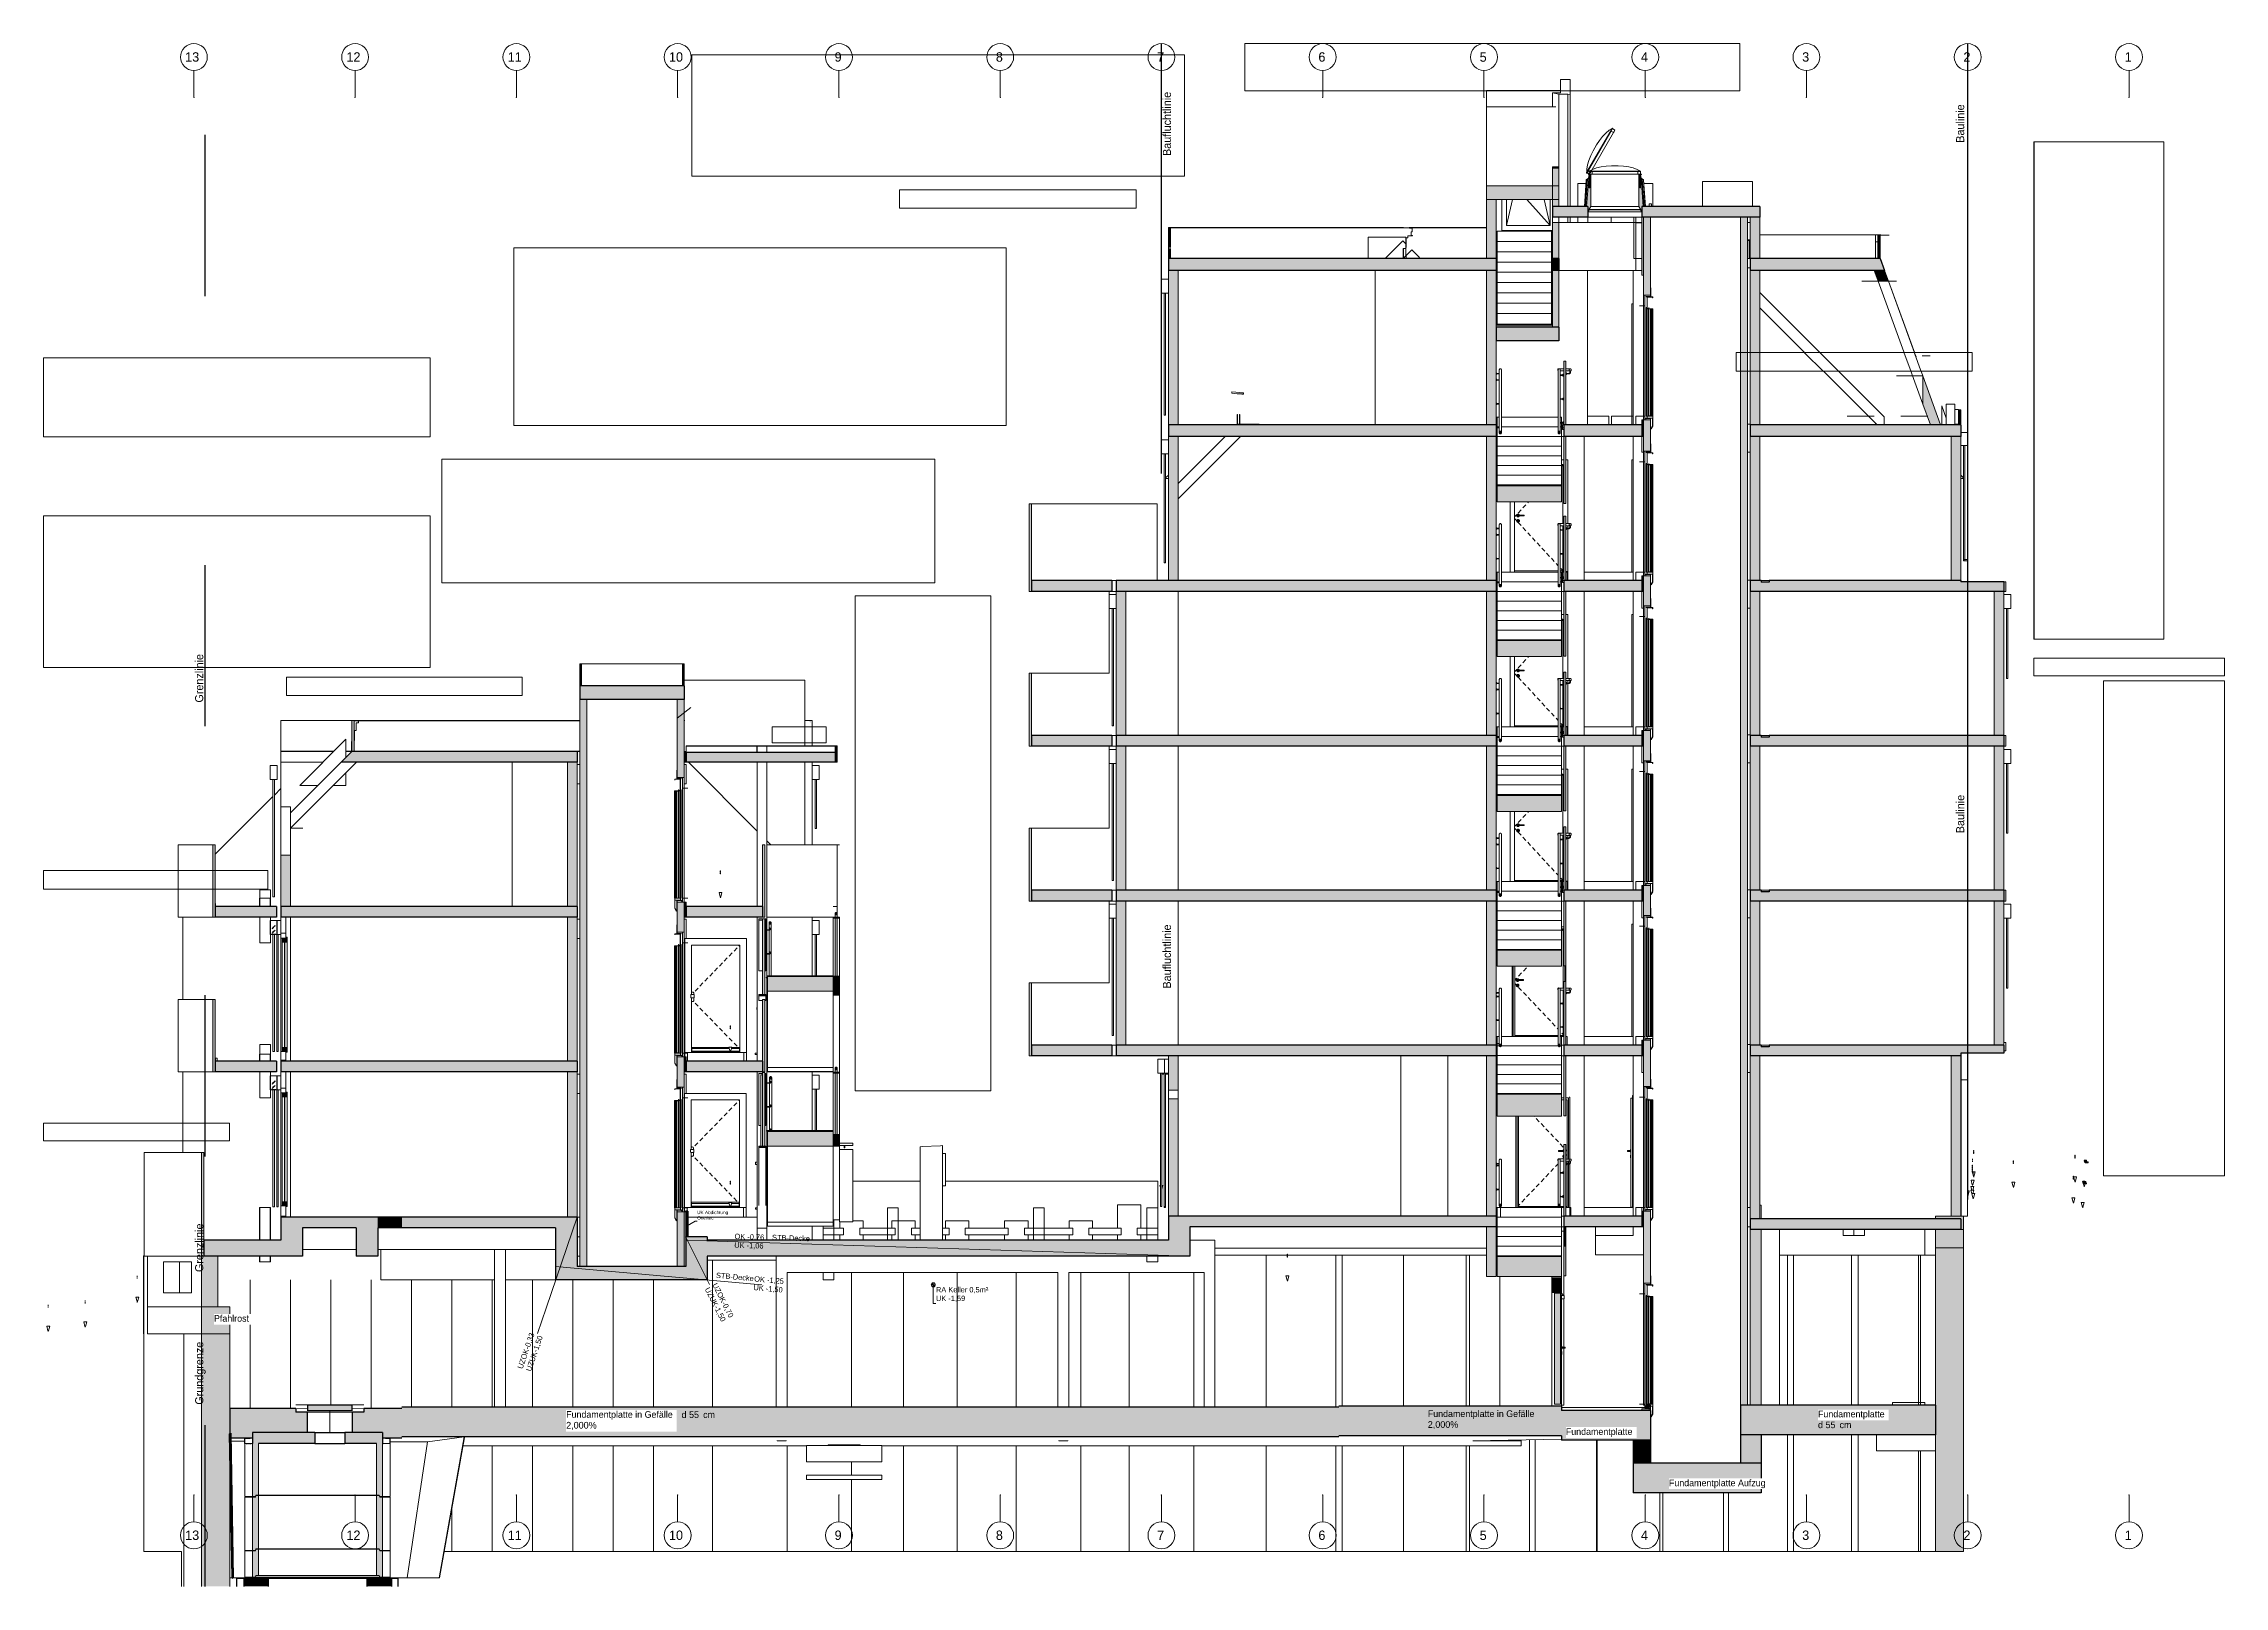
# Model space of a CAD drawing. Header units: metres. Extents: x -35.8 to 4.8, y -7.2 to 21.5.
import ezdxf

# ---------------------------------------------------------------- set-up
doc = ezdxf.new("R2010")
doc.units = ezdxf.units.M
doc.header["$MEASUREMENT"] = 0
doc.header["$XCLIPFRAME"] = 0
for name, pattern in [('Baufluchtlinie', [0.013, 0.008, -0.005]), ('Grenzlinie', [0.008, 0.003, -0.005]), ('Raster', [0.004, 0.002, -0.001, 0, -0.001]), ('STRICHLINIE', [0.75, 0.5, -0.25]), ('Strichlinie eng', [0.002, 0.0015, -0.0005]), ('Untersicht', [0.001, 0.0005, -0.0005]), ('Untersicht 1_1', [0.075, 0.025, -0.05]), ('Wipeout_Contour', [1, 0, -1])]:
    doc.linetypes.add(name, pattern=pattern)
for name, color, linetype in [('A_Schnitt A Lift RB_1_0', 7, 'Continuous'), ('A_Schnitt A Lift RB_1_000 Achsraster', 7, 'Continuous'), ('A_Schnitt A Lift RB_1_110 Wand Aussen', 7, 'Continuous'), ('A_Schnitt A Lift RB_1_111 Wand Aussen - Bohrpfahlwand 80', 7, 'Continuous'), ('A_Schnitt A Lift RB_1_112 Wand Aussen - Schachtwände', 7, 'Continuous'), ('A_Schnitt A Lift RB_1_120 Wand Innen tragend', 7, 'Continuous'), ('A_Schnitt A Lift RB_1_140 Brüstung', 7, 'Continuous'), ('A_Schnitt A Lift RB_1_150 Stütze', 7, 'Continuous'), ('A_Schnitt A Lift RB_1_210 Decke', 7, 'Continuous'), ('A_Schnitt A Lift RB_1_211 Decke - Bohrpfahl Rost', 7, 'Continuous'), ('A_Schnitt A Lift RB_1_250 Träger Unterzug', 7, 'Continuous'), ('A_Schnitt A Lift RB_1_260 Fundament', 7, 'Continuous'), ('A_Schnitt A Lift RB_1_270 Deckendurchbruchsymbol', 7, 'Continuous'), ('A_Schnitt A Lift RB_1_310 Dachkonstruktion massiv', 7, 'Continuous'), ('A_Schnitt A Lift RB_1_410 Treppe', 7, 'Continuous'), ('A_Schnitt A Lift RB_1_415_Aufbauten Pdf', 7, 'Continuous'), ('A_Schnitt A Lift RB_1_430 Aufzug', 7, 'Continuous'), ('A_Schnitt A Lift RB_1_450 Absturzsicherung', 7, 'Continuous'), ('A_Schnitt A Lift RB_1_840 Baulinien', 7, 'Continuous'), ('A_Schnitt A Lift RB_1_910 Allgemein Lageplan Höhen', 7, 'Continuous'), ('A_Schnitt A Lift RB_1_950 Polierplan Bemaßung', 7, 'Continuous'), ('A_Schnitt A Lift RB_1_955-1 Polierplan Beschriftung - STB Decke', 7, 'Continuous'), ('A_Schnitt A Lift RB_1_Neubau_840 Baulinien', 7, 'Continuous')]:
    doc.layers.add(name, color=color, linetype=linetype)
doc.styles.add('ERSTELLTER_STIL_1', font='')
doc.styles.get('ERSTELLTER_STIL_1').set_extended_font_data('Eurostile')
picture_1 = doc.add_image_def('image1.tif', size_in_pixel=(817, 78))
picture_2 = doc.add_image_def('image2.tif', size_in_pixel=(986, 82))
picture_3 = doc.add_image_def('image3.tif', size_in_pixel=(1699, 667))
picture_4 = doc.add_image_def('image4.tif', size_in_pixel=(2168, 544))
picture_5 = doc.add_image_def('image5.tif', size_in_pixel=(2165, 782))
picture_6 = doc.add_image_def('image6.tif', size_in_pixel=(2186, 571))
picture_7 = doc.add_image_def('image7.tif', size_in_pixel=(1035, 81))
picture_8 = doc.add_image_def('image8.tif', size_in_pixel=(1699, 347))
picture_9 = doc.add_image_def('image9.tif', size_in_pixel=(1040, 80))
picture_10 = doc.add_image_def('image10.tif', size_in_pixel=(2165, 533))
picture_11 = doc.add_image_def('image11.tif', size_in_pixel=(1038, 82))
picture_12 = doc.add_image_def('image12.tif', size_in_pixel=(837, 78))
picture_13 = doc.add_image_def('image13.tif', size_in_pixel=(2176, 531))
picture_14 = doc.add_image_def('image14.tif', size_in_pixel=(2176, 596))
picture_15 = doc.add_image_def('image15.tif', size_in_pixel=(2176, 208))

msp = doc.modelspace()

# ---------------------------------------------------------------- texts
at = {"layer": 'A_Schnitt A Lift RB_1_000 Achsraster', "color": 5, "linetype": 'Continuous', "lineweight": 0, "char_height": 0.175, "attachment_point": 1, "style": 'ERSTELLTER_STIL_1'}
for s, insert in [('\\A1;{\\pql;\\pt0;\\fEurostile|b0|i0|c0|p0;\\W1.000000;13}', (-33.161, 21.339)), ('\\A1;{\\pql;\\pt0;\\fEurostile|b0|i0|c0|p0;\\W1.000000;12}', (-30.161, 21.339)), ('\\A1;{\\pql;\\pt0;\\fEurostile|b0|i0|c0|p0;\\W1.000000;11}', (-27.161, 21.338)), ('\\A1;{\\pql;\\pt0;\\fEurostile|b0|i0|c0|p0;\\W1.000000;3}', (-3.08, 21.339)), ('\\A1;{\\pql;\\pt0;\\fEurostile|b0|i0|c0|p0;\\W1.000000;2}', (-0.08, 21.339)), ('\\A1;{\\pql;\\pt0;\\fEurostile|b0|i0|c0|p0;\\W1.000000;1}', (2.92, 21.338)), ('\\A1;{\\pql;\\pt0;\\fEurostile|b0|i0|c0|p0;\\W1.000000;13}', (-33.161, -6.161)), ('\\A1;{\\pql;\\pt0;\\fEurostile|b0|i0|c0|p0;\\W1.000000;12}', (-30.161, -6.161)), ('\\A1;{\\pql;\\pt0;\\fEurostile|b0|i0|c0|p0;\\W1.000000;11}', (-27.161, -6.162)), ('\\A1;{\\pql;\\pt0;\\fEurostile|b0|i0|c0|p0;\\W1.000000;10}', (-24.161, -6.161)), ('\\A1;{\\pql;\\pt0;\\fEurostile|b0|i0|c0|p0;\\W1.000000;9}', (-21.08, -6.161)), ('\\A1;{\\pql;\\pt0;\\fEurostile|b0|i0|c0|p0;\\W1.000000;8}', (-18.08, -6.161)), ('\\A1;{\\pql;\\pt0;\\fEurostile|b0|i0|c0|p0;\\W1.000000;7}', (-15.08, -6.162)), ('\\A1;{\\pql;\\pt0;\\fEurostile|b0|i0|c0|p0;\\W1.000000;6}', (-12.08, -6.161)), ('\\A1;{\\pql;\\pt0;\\fEurostile|b0|i0|c0|p0;\\W1.000000;5}', (-9.08, -6.162)), ('\\A1;{\\pql;\\pt0;\\fEurostile|b0|i0|c0|p0;\\W1.000000;4}', (-6.08, -6.162)), ('\\A1;{\\pql;\\pt0;\\fEurostile|b0|i0|c0|p0;\\W1.000000;3}', (-3.08, -6.161)), ('\\A1;{\\pql;\\pt0;\\fEurostile|b0|i0|c0|p0;\\W1.000000;2}', (-0.08, -6.161)), ('\\A1;{\\pql;\\pt0;\\fEurostile|b0|i0|c0|p0;\\W1.000000;1}', (2.92, -6.162))]:
    msp.add_mtext(s, dxfattribs=dict(at, insert=insert))
at = {"layer": 'A_Schnitt A Lift RB_1_840 Baulinien', "color": 1, "linetype": 'Continuous', "lineweight": 0, "char_height": 0.15, "attachment_point": 5, "rotation": 90, "style": 'ERSTELLTER_STIL_1'}
for insert in [(-0.14, 20.013), (-0.14, 7.168)]:
    msp.add_mtext('\\A1;{\\pqc;\\fEurostile|b0|i0|c0|p0;\\W1.000000;Baulinie}', dxfattribs=dict(at, insert=insert))
at = {"layer": 'A_Schnitt A Lift RB_1_840 Baulinien', "color": 1, "linetype": 'Continuous', "lineweight": 13, "true_color": 0xfb0106, "char_height": 0.15, "attachment_point": 5, "rotation": 90, "style": 'ERSTELLTER_STIL_1'}
for s, insert in [('\\A1;{\\pqc;\\fEurostile|b0|i0|c0|p0;\\W1.000000;Baufluchtlinie}', (-14.897, 4.518)), ('\\A1;{\\pqc;\\fEurostile|b0|i0|c0|p0;\\W1.000000;Grenzlinie}', (-32.9, -0.901))]:
    msp.add_mtext(s, dxfattribs=dict(at, insert=insert))
at = {"layer": 'A_Schnitt A Lift RB_1_840 Baulinien', "color": 86, "linetype": 'Continuous', "lineweight": 13, "true_color": 0x107f01, "insert": (-32.877, -3.234), "char_height": 0.15, "attachment_point": 5, "rotation": 90, "style": 'ERSTELLTER_STIL_1'}
msp.add_mtext('\\A1;{\\pqc;\\fEurostile|b0|i0|c0|p0;\\W1.000000;Grundgrenze}', dxfattribs=at)
at = {"layer": 'A_Schnitt A Lift RB_1_950 Polierplan Bemaßung', "color": 7, "linetype": 'Continuous', "lineweight": 13, "attachment_point": 7, "style": 'ERSTELLTER_STIL_1'}
for s, insert, char_height, line_spacing_factor in [('\\A1;{\\pql;\\fEurostile|b0|i0|c0|p0;\\W1.000000;UK Abdichtung\\P\\pql;\\fEurostile|b0|i0|c0|p0;\\W1.000000;Overtec}', (-23.636, -0.377), 0.0625, 0.968754), ('\\A1;{\\pql;\\fEurostile|b0|i0|c0|p0;\\W1.000000;RA Keller 0,5m²\\P\\pql;\\fEurostile|b0|i0|c0|p0;\\W1.000000;UK \\fEurostile|b0|i0|c0|p0;\\W1.000000;-1,59}', (-19.195, -1.911), 0.1, 0.968161)]:
    msp.add_mtext(s, dxfattribs=dict(at, insert=insert, char_height=char_height, line_spacing_factor=line_spacing_factor))
at = {"layer": 'A_Schnitt A Lift RB_1_950 Polierplan Bemaßung', "color": 7, "linetype": 'Continuous', "lineweight": 13, "char_height": 0.1, "attachment_point": 4, "line_spacing_factor": 0.968161, "style": 'ERSTELLTER_STIL_1'}
for s, insert, rotation in [('\\A1;{\\pql;\\fEurostile|b0|i0|c0|p0;\\W1.000000;OK \\fEurostile|b0|i0|c0|p0;\\W1.000000;\\fEurostile|b0|i0|c0|p0;\\W1.000000;-0,76\\fEurostile|b0|i0|c0|p0;\\W1.000000;\\A1{\\H.66x;\\S^  ;}\\fEurostile|b0|i0|c0|p0;\\W1.000000;\\fEurostile|b0|i0|c0|p0;\\W1.000000;\\P\\pql;\\fEurostile|b0|i0|c0|p0;\\W1.000000;UK \\fEurostile|b0|i0|c0|p0;\\W1.000000;\\fEurostile|b0|i0|c0|p0;\\W1.000000;-1,06\\fEurostile|b0|i0|c0|p0;\\W1.000000;\\A1{\\H.66x;\\S^  ;}\\fEurostile|b0|i0|c0|p0;\\W1.000000;\\fEurostile|b0|i0|c0|p0;\\W1.000000;}', (-22.945, -0.783), 358.1681), ('\\A1;{\\pql;\\fEurostile|b0|i0|c0|p0;\\W1.000000;OK \\fEurostile|b0|i0|c0|p0;\\W1.000000;\\fEurostile|b0|i0|c0|p0;\\W1.000000;-1,25\\fEurostile|b0|i0|c0|p0;\\W1.000000;\\A1{\\H.66x;\\S^  ;}\\fEurostile|b0|i0|c0|p0;\\W1.000000;\\fEurostile|b0|i0|c0|p0;\\W1.000000;\\P\\pql;\\fEurostile|b0|i0|c0|p0;\\W1.000000;UK \\fEurostile|b0|i0|c0|p0;\\W1.000000;\\fEurostile|b0|i0|c0|p0;\\W1.000000;-1,50\\fEurostile|b0|i0|c0|p0;\\W1.000000;\\A1{\\H.66x;\\S^  ;}\\fEurostile|b0|i0|c0|p0;\\W1.000000;\\fEurostile|b0|i0|c0|p0;\\W1.000000;}', (-22.583, -1.571), 354.9338)]:
    msp.add_mtext(s, dxfattribs=dict(at, insert=insert, rotation=rotation))
at = {"layer": 'A_Schnitt A Lift RB_1_950 Polierplan Bemaßung', "color": 7, "linetype": 'Continuous', "lineweight": 13, "char_height": 0.1, "style": 'ERSTELLTER_STIL_1'}
for s, insert, attachment_point, rotation in [('\\A1;{\\pql;\\fEurostile|b0|i0|c0|p0;\\W1.000000;\\fEurostile|b0|i0|c0|p0;\\W1.000000;\\fEurostile|b0|i0|c0|p0;\\W1.000000;STB-Decke\\fEurostile|b0|i0|c0|p0;\\W1.000000;\\A1{\\H.66x;\\S^  ;}\\fEurostile|b0|i0|c0|p0;\\W1.000000;\\fEurostile|b0|i0|c0|p0;\\W1.000000;\\P\\pql;\\fEurostile|b0|i0|c0|p0;\\W1.000000;\\fEurostile|b0|i0|c0|p0;\\W1.000000;\\fEurostile|b0|i0|c0|p0;\\W1.000000;\\fEurostile|b0|i0|c0|p0;\\W1.000000;\\A1{\\H.66x;\\S^  ;}\\fEurostile|b0|i0|c0|p0;\\W1.000000;\\fEurostile|b0|i0|c0|p0;\\W1.000000;}', (-22.248, -0.82), 4, 358.1681), ('\\A1;{\\pqr;\\pt0,1;\\fEurostile|b0|i0|c0|p0;\\W1.000000; UZOK}', (-23.095, -1.887), 3, 296.5651), ('\\A1;{\\pql;\\fEurostile|b0|i0|c0|p0;\\W1.000000;\\fEurostile|b0|i0|c0|p0;\\W1.000000;\\fEurostile|b0|i0|c0|p0;\\W1.000000;STB-Decke\\fEurostile|b0|i0|c0|p0;\\W1.000000;\\A1{\\H.66x;\\S^  ;}\\fEurostile|b0|i0|c0|p0;\\W1.000000;\\fEurostile|b0|i0|c0|p0;\\W1.000000;\\P\\pql;\\fEurostile|b0|i0|c0|p0;\\W1.000000;\\fEurostile|b0|i0|c0|p0;\\W1.000000;\\fEurostile|b0|i0|c0|p0;\\W1.000000;\\fEurostile|b0|i0|c0|p0;\\W1.000000;\\A1{\\H.66x;\\S^  ;}\\fEurostile|b0|i0|c0|p0;\\W1.000000;\\fEurostile|b0|i0|c0|p0;\\W1.000000;}', (-23.296, -1.523), 4, 354.9338), ('\\A1;{\\pqr;\\pt0,1;\\fEurostile|b0|i0|c0|p0;\\W1.000000;UZUK}', (-23.241, -1.96), 3, 296.5651), ('\\A1;{\\pql;\\pt0,1;\\fEurostile|b0|i0|c0|p0;\\W1.000000;-1,50\\fEurostile|b0|i0|c0|p0;\\W1.000000;\\A1{\\H.66x;\\S^  ;}\\fEurostile|b0|i0|c0|p0;\\W1.000000;\\fEurostile|b0|i0|c0|p0;\\W1.000000;\\A1{\\H.66x;\\S^  ;}\\fEurostile|b0|i0|c0|p0;\\W1.000000;\\fEurostile|b0|i0|c0|p0;\\W1.000000;\\fEurostile|b0|i0|c0|p0;\\W1.000000;\\fEurostile|b0|i0|c0|p0;\\W1.000000;\\fEurostile|b0|i0|c0|p0;\\W1.000000;\\fEurostile|b0|i0|c0|p0;\\W1.000000;\\fEurostile|b0|i0|c0|p0;\\W1.000000;\\A1{\\H.66x;\\S^  ;}\\fEurostile|b0|i0|c0|p0;\\W1.000000;\\fEurostile|b0|i0|c0|p0;\\W1.000000;\\A1{\\H.66x;\\S^  ;}\\fEurostile|b0|i0|c0|p0;\\W1.000000;\\fEurostile|b0|i0|c0|p0;\\W1.000000;\\fEurostile|b0|i0|c0|p0;\\W1.000000;\\fEurostile|b0|i0|c0|p0;\\W1.000000;\\fEurostile|b0|i0|c0|p0;\\W1.000000;\\fEurostile|b0|i0|c0|p0;\\W1.000000;\\fEurostile|b0|i0|c0|p0;\\W1.000000;\\A1{\\H.66x;\\S^  ;}\\fEurostile|b0|i0|c0|p0;\\W1.000000;\\fEurostile|b0|i0|c0|p0;\\W1.000000;\\A1{\\H.66x;\\S^  ;}\\fEurostile|b0|i0|c0|p0;\\W1.000000;\\fEurostile|b0|i0|c0|p0;\\W1.000000;\\fEurostile|b0|i0|c0|p0;\\W1.000000;\\fEurostile|b0|i0|c0|p0;\\W1.000000;\\fEurostile|b0|i0|c0|p0;\\W1.000000;\\fEurostile|b0|i0|c0|p0;\\W1.000000;\\fEurostile|b0|i0|c0|p0;\\W1.000000;\\A1{\\H.66x;\\S^  ;}\\fEurostile|b0|i0|c0|p0;\\W1.000000;\\fEurostile|b0|i0|c0|p0;\\W1.000000;\\fEurostile|b0|i0|c0|p0;\\W1.000000;\\fEurostile|b0|i0|c0|p0;\\W1.000000;\\fEurostile|b0|i0|c0|p0;\\W1.000000;\\fEurostile|b0|i0|c0|p0;\\W1.000000;\\fEurostile|b0|i0|c0|p0;\\W1.000000;\\fEurostile|b0|i0|c0|p0;\\W1.000000;\\fEurostile|b0|i0|c0|p0;\\W1.000000;\\fEurostile|b0|i0|c0|p0;\\W1.000000;\\fEurostile|b0|i0|c0|p0;\\W1.000000;\\fEurostile|b0|i0|c0|p0;\\W1.000000;\\fEurostile|b0|i0|c0|p0;\\W1.000000;\\fEurostile|b0|i0|c0|p0;\\W1.000000;\\fEurostile|b0|i0|c0|p0;\\W1.000000;\\fEurostile|b0|i0|c0|p0;\\W1.000000;\\fEurostile|b0|i0|c0|p0;\\W1.000000;\\fEurostile|b0|i0|c0|p0;\\W1.000000;\\fEurostile|b0|i0|c0|p0;\\W1.000000;}', (-23.24, -1.96), 1, 296.5651), ('\\A1;{\\pql;\\pt0,1;\\fEurostile|b0|i0|c0|p0;\\W1.000000;-0,70\\fEurostile|b0|i0|c0|p0;\\W1.000000;\\A1{\\H.66x;\\S^  ;}\\fEurostile|b0|i0|c0|p0;\\W1.000000;\\fEurostile|b0|i0|c0|p0;\\W1.000000;\\A1{\\H.66x;\\S^  ;}\\fEurostile|b0|i0|c0|p0;\\W1.000000;\\fEurostile|b0|i0|c0|p0;\\W1.000000;\\fEurostile|b0|i0|c0|p0;\\W1.000000;\\fEurostile|b0|i0|c0|p0;\\W1.000000;\\fEurostile|b0|i0|c0|p0;\\W1.000000;\\fEurostile|b0|i0|c0|p0;\\W1.000000;\\fEurostile|b0|i0|c0|p0;\\W1.000000;\\A1{\\H.66x;\\S^  ;}\\fEurostile|b0|i0|c0|p0;\\W1.000000;\\fEurostile|b0|i0|c0|p0;\\W1.000000;\\A1{\\H.66x;\\S^  ;}\\fEurostile|b0|i0|c0|p0;\\W1.000000;\\fEurostile|b0|i0|c0|p0;\\W1.000000;\\fEurostile|b0|i0|c0|p0;\\W1.000000;\\fEurostile|b0|i0|c0|p0;\\W1.000000;\\fEurostile|b0|i0|c0|p0;\\W1.000000;\\fEurostile|b0|i0|c0|p0;\\W1.000000;\\fEurostile|b0|i0|c0|p0;\\W1.000000;\\A1{\\H.66x;\\S^  ;}\\fEurostile|b0|i0|c0|p0;\\W1.000000;\\fEurostile|b0|i0|c0|p0;\\W1.000000;\\A1{\\H.66x;\\S^  ;}\\fEurostile|b0|i0|c0|p0;\\W1.000000;\\fEurostile|b0|i0|c0|p0;\\W1.000000;\\fEurostile|b0|i0|c0|p0;\\W1.000000;\\fEurostile|b0|i0|c0|p0;\\W1.000000;\\fEurostile|b0|i0|c0|p0;\\W1.000000;\\fEurostile|b0|i0|c0|p0;\\W1.000000;\\fEurostile|b0|i0|c0|p0;\\W1.000000;\\A1{\\H.66x;\\S^  ;}\\fEurostile|b0|i0|c0|p0;\\W1.000000;\\fEurostile|b0|i0|c0|p0;\\W1.000000;\\fEurostile|b0|i0|c0|p0;\\W1.000000;\\fEurostile|b0|i0|c0|p0;\\W1.000000;\\fEurostile|b0|i0|c0|p0;\\W1.000000;\\fEurostile|b0|i0|c0|p0;\\W1.000000;\\fEurostile|b0|i0|c0|p0;\\W1.000000;\\fEurostile|b0|i0|c0|p0;\\W1.000000;\\fEurostile|b0|i0|c0|p0;\\W1.000000;\\fEurostile|b0|i0|c0|p0;\\W1.000000;\\fEurostile|b0|i0|c0|p0;\\W1.000000;\\fEurostile|b0|i0|c0|p0;\\W1.000000;\\fEurostile|b0|i0|c0|p0;\\W1.000000;\\fEurostile|b0|i0|c0|p0;\\W1.000000;\\fEurostile|b0|i0|c0|p0;\\W1.000000;\\fEurostile|b0|i0|c0|p0;\\W1.000000;\\fEurostile|b0|i0|c0|p0;\\W1.000000;\\fEurostile|b0|i0|c0|p0;\\W1.000000;\\fEurostile|b0|i0|c0|p0;\\W1.000000;}', (-23.095, -1.887), 1, 296.5651), ('\\A1;{\\pqr;\\pt0,1;\\fEurostile|b0|i0|c0|p0;\\W1.000000; UZOK}', (-26.857, -2.768), 3, 71.1255), ('\\A1;{\\pql;\\pt0,1;\\fEurostile|b0|i0|c0|p0;\\W1.000000;-0,33\\fEurostile|b0|i0|c0|p0;\\W1.000000;\\A1{\\H.66x;\\S^  ;}\\fEurostile|b0|i0|c0|p0;\\W1.000000;\\fEurostile|b0|i0|c0|p0;\\W1.000000;\\A1{\\H.66x;\\S^  ;}\\fEurostile|b0|i0|c0|p0;\\W1.000000;\\fEurostile|b0|i0|c0|p0;\\W1.000000;\\fEurostile|b0|i0|c0|p0;\\W1.000000;\\fEurostile|b0|i0|c0|p0;\\W1.000000;\\fEurostile|b0|i0|c0|p0;\\W1.000000;\\fEurostile|b0|i0|c0|p0;\\W1.000000;\\fEurostile|b0|i0|c0|p0;\\W1.000000;\\A1{\\H.66x;\\S^  ;}\\fEurostile|b0|i0|c0|p0;\\W1.000000;\\fEurostile|b0|i0|c0|p0;\\W1.000000;\\A1{\\H.66x;\\S^  ;}\\fEurostile|b0|i0|c0|p0;\\W1.000000;\\fEurostile|b0|i0|c0|p0;\\W1.000000;\\fEurostile|b0|i0|c0|p0;\\W1.000000;\\fEurostile|b0|i0|c0|p0;\\W1.000000;\\fEurostile|b0|i0|c0|p0;\\W1.000000;\\fEurostile|b0|i0|c0|p0;\\W1.000000;\\fEurostile|b0|i0|c0|p0;\\W1.000000;\\A1{\\H.66x;\\S^  ;}\\fEurostile|b0|i0|c0|p0;\\W1.000000;\\fEurostile|b0|i0|c0|p0;\\W1.000000;\\A1{\\H.66x;\\S^  ;}\\fEurostile|b0|i0|c0|p0;\\W1.000000;\\fEurostile|b0|i0|c0|p0;\\W1.000000;\\fEurostile|b0|i0|c0|p0;\\W1.000000;\\fEurostile|b0|i0|c0|p0;\\W1.000000;\\fEurostile|b0|i0|c0|p0;\\W1.000000;\\fEurostile|b0|i0|c0|p0;\\W1.000000;\\fEurostile|b0|i0|c0|p0;\\W1.000000;\\A1{\\H.66x;\\S^  ;}\\fEurostile|b0|i0|c0|p0;\\W1.000000;\\fEurostile|b0|i0|c0|p0;\\W1.000000;\\fEurostile|b0|i0|c0|p0;\\W1.000000;\\fEurostile|b0|i0|c0|p0;\\W1.000000;\\fEurostile|b0|i0|c0|p0;\\W1.000000;\\fEurostile|b0|i0|c0|p0;\\W1.000000;\\fEurostile|b0|i0|c0|p0;\\W1.000000;\\fEurostile|b0|i0|c0|p0;\\W1.000000;\\fEurostile|b0|i0|c0|p0;\\W1.000000;\\fEurostile|b0|i0|c0|p0;\\W1.000000;\\fEurostile|b0|i0|c0|p0;\\W1.000000;\\fEurostile|b0|i0|c0|p0;\\W1.000000;\\fEurostile|b0|i0|c0|p0;\\W1.000000;\\fEurostile|b0|i0|c0|p0;\\W1.000000;\\fEurostile|b0|i0|c0|p0;\\W1.000000;\\fEurostile|b0|i0|c0|p0;\\W1.000000;\\fEurostile|b0|i0|c0|p0;\\W1.000000;\\fEurostile|b0|i0|c0|p0;\\W1.000000;\\fEurostile|b0|i0|c0|p0;\\W1.000000;}', (-26.857, -2.768), 1, 71.1255), ('\\A1;{\\pqr;\\pt0,1;\\fEurostile|b0|i0|c0|p0;\\W1.000000;UZUK}', (-26.702, -2.821), 3, 71.1255), ('\\A1;{\\pql;\\pt0,1;\\fEurostile|b0|i0|c0|p0;\\W1.000000;-1,50\\fEurostile|b0|i0|c0|p0;\\W1.000000;\\A1{\\H.66x;\\S^  ;}\\fEurostile|b0|i0|c0|p0;\\W1.000000;\\fEurostile|b0|i0|c0|p0;\\W1.000000;\\A1{\\H.66x;\\S^  ;}\\fEurostile|b0|i0|c0|p0;\\W1.000000;\\fEurostile|b0|i0|c0|p0;\\W1.000000;\\fEurostile|b0|i0|c0|p0;\\W1.000000;\\fEurostile|b0|i0|c0|p0;\\W1.000000;\\fEurostile|b0|i0|c0|p0;\\W1.000000;\\fEurostile|b0|i0|c0|p0;\\W1.000000;\\fEurostile|b0|i0|c0|p0;\\W1.000000;\\A1{\\H.66x;\\S^  ;}\\fEurostile|b0|i0|c0|p0;\\W1.000000;\\fEurostile|b0|i0|c0|p0;\\W1.000000;\\A1{\\H.66x;\\S^  ;}\\fEurostile|b0|i0|c0|p0;\\W1.000000;\\fEurostile|b0|i0|c0|p0;\\W1.000000;\\fEurostile|b0|i0|c0|p0;\\W1.000000;\\fEurostile|b0|i0|c0|p0;\\W1.000000;\\fEurostile|b0|i0|c0|p0;\\W1.000000;\\fEurostile|b0|i0|c0|p0;\\W1.000000;\\fEurostile|b0|i0|c0|p0;\\W1.000000;\\A1{\\H.66x;\\S^  ;}\\fEurostile|b0|i0|c0|p0;\\W1.000000;\\fEurostile|b0|i0|c0|p0;\\W1.000000;\\A1{\\H.66x;\\S^  ;}\\fEurostile|b0|i0|c0|p0;\\W1.000000;\\fEurostile|b0|i0|c0|p0;\\W1.000000;\\fEurostile|b0|i0|c0|p0;\\W1.000000;\\fEurostile|b0|i0|c0|p0;\\W1.000000;\\fEurostile|b0|i0|c0|p0;\\W1.000000;\\fEurostile|b0|i0|c0|p0;\\W1.000000;\\fEurostile|b0|i0|c0|p0;\\W1.000000;\\A1{\\H.66x;\\S^  ;}\\fEurostile|b0|i0|c0|p0;\\W1.000000;\\fEurostile|b0|i0|c0|p0;\\W1.000000;\\fEurostile|b0|i0|c0|p0;\\W1.000000;\\fEurostile|b0|i0|c0|p0;\\W1.000000;\\fEurostile|b0|i0|c0|p0;\\W1.000000;\\fEurostile|b0|i0|c0|p0;\\W1.000000;\\fEurostile|b0|i0|c0|p0;\\W1.000000;\\fEurostile|b0|i0|c0|p0;\\W1.000000;\\fEurostile|b0|i0|c0|p0;\\W1.000000;\\fEurostile|b0|i0|c0|p0;\\W1.000000;\\fEurostile|b0|i0|c0|p0;\\W1.000000;\\fEurostile|b0|i0|c0|p0;\\W1.000000;\\fEurostile|b0|i0|c0|p0;\\W1.000000;\\fEurostile|b0|i0|c0|p0;\\W1.000000;\\fEurostile|b0|i0|c0|p0;\\W1.000000;\\fEurostile|b0|i0|c0|p0;\\W1.000000;\\fEurostile|b0|i0|c0|p0;\\W1.000000;\\fEurostile|b0|i0|c0|p0;\\W1.000000;\\fEurostile|b0|i0|c0|p0;\\W1.000000;}', (-26.703, -2.821), 1, 71.1255)]:
    msp.add_mtext(s, dxfattribs=dict(at, insert=insert, attachment_point=attachment_point, rotation=rotation))
at = {"layer": 'A_Schnitt A Lift RB_1_955-1 Polierplan Beschriftung - STB Decke', "color": 7, "linetype": 'Continuous', "lineweight": 13, "insert": (-23.787, -3.944), "char_height": 0.123474, "attachment_point": 1, "style": 'ERSTELLTER_STIL_1'}
msp.add_mtext('\\A1;{\\pql;\\pt0,1;\\fEurostile|b0|i0|c0|p0;\\W1.000000;55\\fEurostile|b0|i0|c0|p0;\\W1.000000;\\A1{\\H.66x;\\S^  ;}\\fEurostile|b0|i0|c0|p0;\\W1.000000; cm\\fEurostile|b0|i0|c0|p0;\\W1.000000;\\A1{\\H.66x;\\S^  ;}\\fEurostile|b0|i0|c0|p0;\\W1.000000;\\fEurostile|b0|i0|c0|p0;\\W1.000000;\\fEurostile|b0|i0|c0|p0;\\W1.000000;\\fEurostile|b0|i0|c0|p0;\\W1.000000;\\fEurostile|b0|i0|c0|p0;\\W1.000000;\\fEurostile|b0|i0|c0|p0;\\W1.000000;\\fEurostile|b0|i0|c0|p0;\\W1.000000;\\A1{\\H.66x;\\S^  ;}\\fEurostile|b0|i0|c0|p0;\\W1.000000;\\fEurostile|b0|i0|c0|p0;\\W1.000000;\\A1{\\H.66x;\\S^  ;}\\fEurostile|b0|i0|c0|p0;\\W1.000000;\\fEurostile|b0|i0|c0|p0;\\W1.000000;\\fEurostile|b0|i0|c0|p0;\\W1.000000;\\fEurostile|b0|i0|c0|p0;\\W1.000000;\\fEurostile|b0|i0|c0|p0;\\W1.000000;\\fEurostile|b0|i0|c0|p0;\\W1.000000;\\fEurostile|b0|i0|c0|p0;\\W1.000000;\\A1{\\H.66x;\\S^  ;}\\fEurostile|b0|i0|c0|p0;\\W1.000000;\\fEurostile|b0|i0|c0|p0;\\W1.000000;\\A1{\\H.66x;\\S^  ;}\\fEurostile|b0|i0|c0|p0;\\W1.000000;\\fEurostile|b0|i0|c0|p0;\\W1.000000;\\fEurostile|b0|i0|c0|p0;\\W1.000000;\\fEurostile|b0|i0|c0|p0;\\W1.000000;\\fEurostile|b0|i0|c0|p0;\\W1.000000;\\fEurostile|b0|i0|c0|p0;\\W1.000000;\\fEurostile|b0|i0|c0|p0;\\W1.000000;\\A1{\\H.66x;\\S^  ;}\\fEurostile|b0|i0|c0|p0;\\W1.000000;\\fEurostile|b0|i0|c0|p0;\\W1.000000;\\A1{\\H.66x;\\S^  ;}\\fEurostile|b0|i0|c0|p0;\\W1.000000;\\fEurostile|b0|i0|c0|p0;\\W1.000000;\\fEurostile|b0|i0|c0|p0;\\W1.000000;\\fEurostile|b0|i0|c0|p0;\\W1.000000;\\fEurostile|b0|i0|c0|p0;\\W1.000000;\\fEurostile|b0|i0|c0|p0;\\W1.000000;\\fEurostile|b0|i0|c0|p0;\\W1.000000;\\A1{\\H.66x;\\S^  ;}\\fEurostile|b0|i0|c0|p0;\\W1.000000;\\fEurostile|b0|i0|c0|p0;\\W1.000000;\\A1{\\H.66x;\\S^  ;}\\fEurostile|b0|i0|c0|p0;\\W1.000000;\\fEurostile|b0|i0|c0|p0;\\W1.000000;\\fEurostile|b0|i0|c0|p0;\\W1.000000;\\fEurostile|b0|i0|c0|p0;\\W1.000000;\\fEurostile|b0|i0|c0|p0;\\W1.000000;\\fEurostile|b0|i0|c0|p0;\\W1.000000;\\fEurostile|b0|i0|c0|p0;\\W1.000000;\\A1{\\H.66x;\\S^  ;}\\fEurostile|b0|i0|c0|p0;\\W1.000000;}', dxfattribs=at)
at = {"layer": 'A_Schnitt A Lift RB_1_955-1 Polierplan Beschriftung - STB Decke', "color": 7, "linetype": 'Continuous', "lineweight": 13, "insert": (-10.045, -4.274), "char_height": 0.12347, "attachment_point": 7, "line_spacing_factor": 0.969687, "style": 'ERSTELLTER_STIL_1'}
msp.add_mtext('\\A1;{\\pql;\\fEurostile|b0|i0|c0|p0;\\W1.000000;Fundamentplatte in Gefälle\\P\\pql;\\fEurostile|b0|i0|c0|p0;\\H1.012359x;\\W1.000000;2,000\\fEurostile|b0|i0|c0|p0;\\W1.000000;%}', dxfattribs=at)

# ---------------------------------------------------------------- hatches: boundary and pattern name
at = {"layer": 'A_Schnitt A Lift RB_1_110 Wand Aussen', "linetype": 'Continuous', "lineweight": 0, "true_color": 0x000000}
for points in [[(-7.605, 18.47), (-7.605, 19.181), (-7.725, 19.181), (-7.725, 18.47)], [(-8.955, 18.601), (-8.955, 17.5), (-8.775, 17.5), (-8.775, 18.601)], [(-3.865, 18.27), (-4.045, 18.27), (-4.045, 17.5), (-3.865, 17.5)], [(-14.69, 14.41), (-14.69, 17.28), (-14.87, 17.28), (-14.87, 14.41)], [(-14.69, 14.19), (-14.87, 14.19), (-14.87, 11.51), (-14.69, 11.51)], [(-0.13, 14.19), (-0.31, 14.19), (-0.31, 11.51), (-0.13, 11.51)], [(-15.66, 11.31), (-15.84, 11.31), (-15.84, 8.63), (-15.66, 8.63)], [(0.67, 11.31), (0.49, 11.31), (0.49, 8.63), (0.67, 8.63)], [(-25.82, 9.963), (-25.82, 9.55), (-25.78, 9.55), (-25.78, 9.96)], [(-23.92, 9.55), (-23.88, 9.55), (-23.88, 9.963), (-23.92, 9.96)], [(-21.03, 8.13), (-21.03, 8.434), (-21.07, 8.431), (-21.07, 8.43), (-21.07, 8.33), (-21.07, 8.13)], [(-15.66, 8.43), (-15.84, 8.43), (-15.84, 5.75), (-15.66, 5.75)], [(0.67, 5.75), (0.67, 8.43), (0.49, 8.43), (0.49, 5.75)], [(-31.2, 6.401), (-31.38, 6.401), (-31.38, 5.45), (-31.2, 5.45)], [(-15.66, 5.55), (-15.84, 5.55), (-15.84, 2.87), (-15.66, 2.87)], [(0.67, 2.87), (0.67, 5.55), (0.49, 5.55), (0.49, 2.87)], [(-14.69, 2.67), (-14.87, 2.67), (-14.87, 2.031), (-14.69, 2.031)], [(-0.13, -0.31), (-0.13, 2.67), (-0.31, 2.67), (-0.31, -0.31)], [(-14.69, -0.31), (-14.69, 1.869), (-14.87, 1.869), (-14.87, -0.31)], [(-32.857, -1.06), (-32.857, -2), (-32.554, -2), (-32.554, -1.06)]]:
    msp.add_hatch(color=18, dxfattribs=at).paths.add_polyline_path(points)
at = {"layer": 'A_Schnitt A Lift RB_1_110 Wand Aussen', "linetype": 'Continuous', "lineweight": 0, "true_color": 0xffffff}
for points in [[(-31.29, 4.875), (-31.29, 4.785), (-31.265, 4.785), (-31.265, 4.875)], [(-31.355, 4.86), (-31.355, 4.785), (-31.29, 4.785), (-31.29, 4.86)], [(-31.355, 2.75), (-31.29, 2.75), (-31.29, 2.825), (-31.355, 2.825)], [(-31.29, 2.735), (-31.265, 2.735), (-31.265, 2.825), (-31.29, 2.825)], [(-31.355, 1.98), (-31.355, 1.905), (-31.29, 1.905), (-31.29, 1.98)], [(-31.29, 1.995), (-31.29, 1.905), (-31.265, 1.905), (-31.265, 1.995)], [(-31.355, -0.12), (-31.29, -0.12), (-31.29, -0.045), (-31.355, -0.045)], [(-31.29, -0.135), (-31.265, -0.135), (-31.265, -0.045), (-31.29, -0.045)]]:
    msp.add_hatch(color=7, dxfattribs=at).paths.add_polyline_path(points)
at = {"layer": 'A_Schnitt A Lift RB_1_111 Wand Aussen - Bohrpfahlwand 80', "linetype": 'Continuous', "lineweight": 0, "true_color": 0x000000}
for points in [[(-0.13, -0.56), (-0.08, -0.56), (-0.08, -0.31), (-0.6, -0.31), (-0.6, -0.36), (-0.13, -0.36)], [(-0.6, -0.9), (-0.6, -6.55), (-0.08, -6.55), (-0.08, -0.9)], [(-32.855, -2.5), (-32.855, -7.2), (-32.33, -7.2), (-32.33, -2), (-32.332, -2), (-32.332, -2.5)]]:
    msp.add_hatch(color=18, dxfattribs=at).paths.add_polyline_path(points)
at = {"layer": 'A_Schnitt A Lift RB_1_112 Wand Aussen - Schachtwände', "linetype": 'Continuous', "lineweight": 0, "true_color": 0x000000}
for points in [[(-7.097, 18.966), (-7.132, 18.47), (-7.13, 18.47), (-7.095, 18.965), (-7.074, 18.979), (-7.052, 18.993), (-7.041, 19.065), (-7.04, 19.065), (-7.04, 19.07), (-7.058, 19.07), (-7.058, 19.065), (-7.044, 19.065), (-7.055, 18.995)], [(-7.028, 18.82), (-7.028, 19.07), (-7.04, 19.07), (-7.04, 18.82)], [(-7.028, 19.065), (-7.012, 19.065), (-7.012, 18.471), (-7.013, 18.471), (-7.01, 18.471), (-7.01, 19.07), (-7.028, 19.07)], [(-6.072, 19.07), (-6.12, 19.07), (-6.12, 18.471), (-6.117, 18.471), (-6.118, 18.471), (-6.118, 19.065), (-6.089, 19.065), (-6.078, 18.993), (-6.056, 18.979), (-6.035, 18.965), (-6, 18.47), (-5.998, 18.47), (-6.033, 18.966), (-6.075, 18.995), (-6.086, 19.065), (-6.072, 19.065)], [(-7.13, 18.47), (-7.11, 18.47), (-7.074, 18.979), (-7.095, 18.965)], [(-7.074, 18.979), (-7.11, 18.47), (-7.09, 18.47), (-7.052, 18.993)], [(-7.052, 18.993), (-7.09, 18.47), (-7.065, 18.47), (-7.065, 18.375), (-7.013, 18.471), (-7.012, 18.471), (-7.012, 19.065), (-7.028, 19.065), (-7.028, 18.82), (-7.04, 18.82), (-7.04, 19.065), (-7.041, 19.065)], [(-6.118, 18.471), (-6.117, 18.471), (-6.065, 18.376), (-6.065, 18.47), (-6.04, 18.47), (-6.078, 18.993), (-6.089, 19.065), (-6.118, 19.065)], [(-6.056, 18.979), (-6.078, 18.993), (-6.04, 18.47), (-6.02, 18.47)], [(-6.056, 18.979), (-6.02, 18.47), (-6, 18.47), (-6.035, 18.965)], [(-6.065, 18.375), (-6.065, 18.37)]]:
    msp.add_hatch(color=18, dxfattribs=at).paths.add_polyline_path(points)
at = {"layer": 'A_Schnitt A Lift RB_1_120 Wand Innen tragend', "linetype": 'Continuous', "lineweight": 0, "true_color": 0x000000}
for points in [[(-7.725, 17.5), (-7.605, 17.5), (-7.605, 18.17), (-7.725, 18.17)], [(-8.775, 17.28), (-8.955, 17.28), (-8.955, 14.41), (-8.775, 14.41)], [(-7.725, 16.226), (-7.605, 16.226), (-7.605, 17.28), (-7.725, 17.28)], [(-8.775, 14.19), (-8.955, 14.19), (-8.955, 11.51), (-8.775, 11.51)], [(-3.865, 14.19), (-4.045, 14.19), (-4.045, 11.51), (-3.865, 11.51)], [(-8.775, 11.31), (-8.955, 11.31), (-8.955, 8.63), (-8.775, 8.63)], [(-3.865, 11.31), (-4.045, 11.31), (-4.045, 8.63), (-3.865, 8.63)], [(-25.87, 5.45), (-25.87, 8.13), (-26.05, 8.13), (-26.05, 5.45)], [(-8.775, 8.43), (-8.955, 8.43), (-8.955, 5.75), (-8.775, 5.75)], [(-3.865, 8.43), (-4.045, 8.43), (-4.045, 5.75), (-3.865, 5.75)], [(-8.775, 2.87), (-8.775, 5.55), (-8.955, 5.55), (-8.955, 2.87)], [(-3.865, 5.55), (-4.045, 5.55), (-4.045, 2.87), (-3.865, 2.87)], [(-26.05, 2.57), (-25.87, 2.57), (-25.87, 5.25), (-26.05, 5.25)], [(-8.775, -0.31), (-8.775, 2.67), (-8.955, 2.67), (-8.955, -0.31)], [(-3.865, 2.67), (-4.045, 2.67), (-4.045, -0.36), (-3.865, -0.36)], [(-26.05, -0.33), (-25.87, -0.33), (-25.87, 2.37), (-26.05, 2.37)], [(-23.85, -0.7), (-23.81, -0.7), (-23.81, -0.22), (-23.85, -0.22)], [(-8.955, -1.434), (-8.775, -1.434), (-8.775, -0.51), (-8.955, -0.51)], [(-4.045, -3.83), (-3.845, -3.83), (-3.845, -0.56), (-4.045, -0.56)], [(-7.735, -1.458), (-7.735, -1.735), (-7.555, -1.735), (-7.555, -1.458)], [(-7.69, -3.81), (-7.575, -3.81), (-7.575, -1.745), (-7.69, -1.745)], [(-4.225, -4.91), (-3.845, -4.91), (-3.845, -4.38), (-4.225, -4.38)], [(-31.795, -4.54), (-31.856, -4.54), (-31.906, -4.54), (-31.906, -5.53), (-31.856, -5.53), (-31.845, -5.5), (-31.795, -5.5)], [(-29.543, -4.54), (-29.605, -4.54), (-29.605, -5.5), (-29.555, -5.5), (-29.543, -5.53), (-29.492, -5.53), (-29.492, -4.54)], [(-5.905, -4.91), (-5.905, -4.48), (-6.225, -4.48), (-6.225, -4.91)], [(-31.906, -5.54), (-31.906, -6.53), (-31.856, -6.53), (-31.845, -6.5), (-31.795, -6.5), (-31.795, -5.51), (-31.845, -5.51), (-31.856, -5.54)], [(-29.492, -5.54), (-29.543, -5.54), (-29.555, -5.51), (-29.605, -5.51), (-29.605, -6.5), (-29.555, -6.5), (-29.543, -6.53), (-29.492, -6.53)], [(-31.906, -6.54), (-31.906, -7.03), (-31.856, -7.03), (-31.845, -7), (-31.795, -7), (-31.795, -6.51), (-31.845, -6.51), (-31.856, -6.54)], [(-29.492, -6.54), (-29.543, -6.54), (-29.555, -6.51), (-29.605, -6.51), (-29.605, -7), (-29.555, -7), (-29.543, -7.03), (-29.492, -7.03)]]:
    msp.add_hatch(color=18, dxfattribs=at).paths.add_polyline_path(points)
at = {"layer": 'A_Schnitt A Lift RB_1_140 Brüstung', "linetype": 'Continuous', "lineweight": 0, "true_color": 0x000000}
for points in [[(-14.87, 17.705), (-14.83, 17.705), (-14.83, 18.073), (-14.83, 18.074), (-14.87, 18.077)], [(-1.67, 17.51), (-1.63, 17.51), (-1.63, 17.948), (-1.67, 17.943)], [(-14.83, 17.51), (-14.83, 17.69), (-14.87, 17.69), (-14.87, 17.51)], [(-0.13, 14.69), (-0.17, 14.694), (-0.17, 14.42), (-0.13, 14.42)], [(-17.46, 12.936), (-17.46, 11.31), (-17.42, 11.31), (-17.42, 12.936)], [(-17.46, 9.786), (-17.46, 8.43), (-17.42, 8.43), (-17.42, 9.786)], [(-30.02, 8.52), (-30.02, 8.904), (-30.06, 8.907), (-30.06, 8.34), (-30.02, 8.34)], [(-30.02, 8.72), (-30.02, 8.535), (-30.01, 8.535), (-30.01, 8.72)], [(-17.46, 6.906), (-17.46, 5.55), (-17.42, 5.55), (-17.42, 6.906)], [(-22.38, 6.596), (-22.42, 6.596), (-22.42, 6.05), (-22.42, 5.25), (-22.38, 5.25), (-22.38, 6.05)], [(-21.03, 5.315), (-21.03, 5.319), (-21.031, 5.323), (-21.033, 5.327), (-21.035, 5.331), (-21.037, 5.334), (-21.04, 5.336), (-21.043, 5.338), (-21.047, 5.339), (-21.05, 5.339), (-21.053, 5.339), (-21.057, 5.338), (-21.06, 5.336), (-21.063, 5.334), (-21.065, 5.331), (-21.067, 5.327), (-21.069, 5.323), (-21.07, 5.319), (-21.07, 5.315), (-21.07, 5.311), (-21.069, 5.307), (-21.067, 5.303), (-21.065, 5.3), (-21.063, 5.297), (-21.06, 5.294), (-21.057, 5.293), (-21.053, 5.292), (-21.05, 5.291), (-21.047, 5.292), (-21.043, 5.293), (-21.04, 5.294), (-21.037, 5.297), (-21.035, 5.3), (-21.033, 5.303), (-21.031, 5.307), (-21.03, 5.311)], [(-22.42, 3.81), (-22.38, 3.81), (-22.38, 5.22), (-22.42, 5.22)], [(-22.263, 5.129), (-22.261, 5.133), (-22.26, 5.137), (-22.26, 5.141), (-22.26, 5.145), (-22.261, 5.149), (-22.263, 5.153), (-22.265, 5.157), (-22.267, 5.16), (-22.27, 5.162), (-22.273, 5.164), (-22.277, 5.165), (-22.28, 5.165), (-22.283, 5.165), (-22.287, 5.164), (-22.29, 5.162), (-22.293, 5.16), (-22.295, 5.157), (-22.297, 5.153), (-22.299, 5.149), (-22.3, 5.145), (-22.3, 5.141), (-22.3, 5.137), (-22.299, 5.133), (-22.297, 5.129), (-22.295, 5.126), (-22.293, 5.123), (-22.29, 5.12), (-22.287, 5.119), (-22.283, 5.118), (-22.28, 5.117), (-22.277, 5.118), (-22.273, 5.119), (-22.27, 5.12), (-22.267, 5.123), (-22.265, 5.126)], [(-20.99, 5.249), (-21.11, 5.249), (-21.11, 5.229), (-20.99, 5.229)], [(-21.07, 4.15), (-21.03, 4.15), (-21.03, 5.229), (-21.07, 5.229)], [(-20.99, 4.15), (-21.11, 4.15), (-21.11, 3.801), (-20.99, 3.801)], [(-22.36, 3.785), (-22.36, 3.81), (-22.49, 3.81), (-22.49, 3.785)], [(-22.38, 3.716), (-22.42, 3.716), (-22.42, 3.17), (-22.42, 2.37), (-22.38, 2.37), (-22.38, 3.17)], [(-17.46, 4.026), (-17.46, 2.67), (-17.42, 2.67), (-17.42, 4.026)], [(-21.07, 2.435), (-21.07, 2.431), (-21.069, 2.427), (-21.067, 2.423), (-21.065, 2.42), (-21.063, 2.417), (-21.06, 2.414), (-21.057, 2.413), (-21.053, 2.412), (-21.05, 2.411), (-21.047, 2.412), (-21.043, 2.413), (-21.04, 2.414), (-21.037, 2.417), (-21.035, 2.42), (-21.033, 2.423), (-21.031, 2.427), (-21.03, 2.431), (-21.03, 2.435), (-21.03, 2.439), (-21.031, 2.444), (-21.033, 2.447), (-21.035, 2.451), (-21.037, 2.454), (-21.04, 2.456), (-21.043, 2.458), (-21.047, 2.459), (-21.05, 2.459), (-21.053, 2.459), (-21.057, 2.458), (-21.06, 2.456), (-21.063, 2.454), (-21.065, 2.451), (-21.067, 2.447), (-21.069, 2.444), (-21.07, 2.439)], [(-22.42, 0.99), (-22.38, 0.99), (-22.38, 2.36), (-22.42, 2.36)], [(-22.273, 2.238), (-22.27, 2.237), (-22.267, 2.238), (-22.263, 2.239), (-22.26, 2.24), (-22.257, 2.243), (-22.255, 2.246), (-22.253, 2.249), (-22.251, 2.253), (-22.25, 2.257), (-22.25, 2.261), (-22.25, 2.265), (-22.251, 2.269), (-22.253, 2.273), (-22.255, 2.277), (-22.257, 2.28), (-22.26, 2.282), (-22.263, 2.284), (-22.267, 2.285), (-22.27, 2.285), (-22.273, 2.285), (-22.277, 2.284), (-22.28, 2.282), (-22.283, 2.28), (-22.285, 2.277), (-22.287, 2.273), (-22.289, 2.269), (-22.29, 2.265), (-22.29, 2.261), (-22.29, 2.257), (-22.289, 2.253), (-22.287, 2.249), (-22.285, 2.246), (-22.283, 2.243), (-22.28, 2.24), (-22.277, 2.239)], [(-20.99, 2.369), (-21.11, 2.369), (-21.11, 2.349), (-20.99, 2.349)], [(-21.07, 1.208), (-21.03, 1.208), (-21.03, 2.349), (-21.07, 2.349)], [(-22.36, 0.965), (-22.36, 0.99), (-22.49, 0.99), (-22.49, 0.965)], [(-20.99, 1.208), (-21.11, 1.208), (-21.11, 0.989), (-20.99, 0.989)]]:
    msp.add_hatch(color=18, dxfattribs=at).paths.add_polyline_path(points)
at = {"layer": 'A_Schnitt A Lift RB_1_210 Decke', "linetype": 'Continuous', "lineweight": 0, "true_color": 0x000000}
for points in [[(-8.955, 18.601), (-7.725, 18.601), (-7.725, 18.857), (-8.955, 18.857)], [(-7.605, 18.857), (-7.605, 18.601)], [(-7.725, 18.47), (-7.725, 18.27), (-7.065, 18.27), (-7.065, 18.47)], [(-3.865, 18.27), (-3.865, 18.47), (-6.065, 18.47), (-6.065, 18.27)], [(-14.87, 17.28), (-11.7, 17.28), (-11.7, 17.5), (-14.87, 17.5)], [(-11.7, 17.28), (-8.775, 17.28), (-8.775, 17.5), (-11.7, 17.5)], [(-7.725, 17.28), (-7.605, 17.28), (-7.605, 17.5), (-7.725, 17.5)], [(-4.045, 17.28), (-1.548, 17.28), (-1.628, 17.5), (-1.63, 17.5), (-4.045, 17.5)], [(-8.775, 16.226), (-8.775, 15.97), (-7.605, 15.97), (-7.605, 16.226)], [(-14.87, 14.41), (-14.87, 14.19), (-11.7, 14.19), (-11.7, 14.41)], [(-11.7, 14.19), (-8.775, 14.19), (-8.775, 14.41), (-11.7, 14.41)], [(-7.515, 14.41), (-7.515, 14.19), (-6.065, 14.19), (-6.065, 14.41)], [(-4.045, 14.41), (-4.045, 14.19), (-0.13, 14.19), (-0.13, 14.41)], [(-15.92, 11.31), (-15.92, 11.51), (-17.42, 11.51), (-17.42, 11.31)], [(-15.84, 11.31), (-11.7, 11.31), (-11.7, 11.51), (-15.84, 11.51)], [(-11.7, 11.31), (-8.775, 11.31), (-8.775, 11.51), (-11.7, 11.51)], [(-7.515, 11.51), (-7.515, 11.31), (-6.065, 11.31), (-6.065, 11.51)], [(-3.842, 11.51), (-4.045, 11.51), (-4.045, 11.31), (-0.13, 11.31), (-0.13, 11.51), (-3.692, 11.51), (-3.692, 11.48), (-3.842, 11.48)], [(-0.13, 11.49), (-0.13, 11.31), (0.67, 11.31), (0.67, 11.49)], [(-25.82, 9.3), (-23.88, 9.3), (-23.88, 9.55), (-25.82, 9.55)], [(-15.92, 8.43), (-15.92, 8.63), (-17.42, 8.63), (-17.42, 8.43)], [(-15.84, 8.43), (-11.7, 8.43), (-11.7, 8.63), (-15.84, 8.63)], [(-11.7, 8.43), (-8.775, 8.43), (-8.775, 8.63), (-11.7, 8.63)], [(-7.515, 8.43), (-6.065, 8.43), (-6.065, 8.63), (-7.515, 8.63)], [(-4.045, 8.43), (0.67, 8.43), (0.67, 8.63), (-3.694, 8.63), (-3.694, 8.6), (-3.844, 8.6), (-3.844, 8.63), (-4.045, 8.63)], [(-30.26, 8.13), (-29.128, 8.13), (-29.128, 8.33), (-30.06, 8.33)], [(-29.128, 8.13), (-25.87, 8.13), (-25.87, 8.33), (-29.128, 8.33)], [(-23.84, 8.31), (-23.84, 8.13), (-21.07, 8.13), (-21.07, 8.31)], [(-15.92, 5.55), (-15.92, 5.75), (-17.42, 5.75), (-17.42, 5.55)], [(-15.84, 5.55), (-11.7, 5.55), (-11.7, 5.75), (-15.84, 5.75)], [(-11.7, 5.55), (-8.775, 5.55), (-8.775, 5.75), (-11.7, 5.75)], [(-7.515, 5.55), (-6.065, 5.55), (-6.065, 5.75), (-7.515, 5.75)], [(-3.844, 5.75), (-4.045, 5.75), (-4.045, 5.55), (0.67, 5.55), (0.67, 5.75), (-3.694, 5.75), (-3.694, 5.72), (-3.844, 5.72)], [(-31.46, 5.25), (-31.46, 5.45), (-32.605, 5.45), (-32.605, 5.25)], [(-31.38, 5.45), (-31.38, 5.25), (-29.128, 5.25), (-29.128, 5.45)], [(-29.128, 5.25), (-25.87, 5.25), (-25.87, 5.45), (-29.128, 5.45)], [(-22.42, 5.25), (-22.42, 5.45), (-23.84, 5.45), (-23.84, 5.25)], [(-15.92, 2.67), (-15.92, 2.87), (-17.42, 2.87), (-17.42, 2.67)], [(-15.84, 2.67), (-11.7, 2.67), (-11.7, 2.87), (-15.84, 2.87)], [(-11.7, 2.67), (-8.775, 2.67), (-8.775, 2.87), (-11.7, 2.87)], [(-7.515, 2.87), (-7.515, 2.67), (-6.065, 2.67), (-6.065, 2.87)], [(-4.045, 2.87), (-4.045, 2.67), (-0.13, 2.67), (-0.13, 2.87), (-3.695, 2.87), (-3.695, 2.84), (-3.845, 2.84), (-3.845, 2.87)], [(-0.13, 2.87), (-0.13, 2.72), (0.67, 2.72), (0.67, 2.87)], [(-31.46, 2.37), (-31.46, 2.57), (-32.605, 2.57), (-32.605, 2.37)], [(-31.38, 2.57), (-31.38, 2.37), (-29.128, 2.37), (-29.128, 2.57)], [(-29.128, 2.37), (-25.87, 2.37), (-25.87, 2.57), (-29.128, 2.57)], [(-22.42, 2.37), (-22.42, 2.57), (-23.84, 2.57), (-23.84, 2.37)], [(-29.98, -0.53), (-29.98, -0.33), (-30.98, -0.33), (-30.98, -0.53)], [(-29.58, -0.33), (-29.58, -0.53), (-29.128, -0.53), (-29.128, -0.33)], [(-29.128, -0.53), (-26.27, -0.53), (-26.27, -0.33), (-29.128, -0.33)], [(-14.47, -0.51), (-11.7, -0.51), (-11.7, -0.31), (-14.47, -0.31)], [(-11.7, -0.51), (-8.775, -0.51), (-8.775, -0.31), (-11.7, -0.31)], [(-7.515, -0.31), (-7.515, -0.51), (-6.065, -0.51), (-6.065, -0.31)], [(-4.045, -0.36), (-4.045, -0.56), (-0.13, -0.56), (-0.13, -0.36)], [(-32.817, -1.06), (-31.38, -1.06), (-31.38, -0.76), (-32.817, -0.76)], [(-23.45, -0.76), (-23.45, -1.06), (-14.87, -1.06), (-14.87, -0.76)], [(-23.85, -1.5), (-23.85, -1.25), (-25.87, -1.25), (-25.87, -1.5)], [(-31.908, -4.54), (-30.751, -4.54), (-30.751, -4.34), (-31.908, -4.34)], [(-29.492, -4.54), (-29.492, -4.34), (-30.192, -4.34), (-30.192, -4.54)]]:
    msp.add_hatch(color=18, dxfattribs=at).paths.add_polyline_path(points)
at = {"layer": 'A_Schnitt A Lift RB_1_211 Decke - Bohrpfahl Rost', "linetype": 'Continuous', "lineweight": 0, "true_color": 0x000000}
for points in [[(-0.08, -0.9), (-0.08, -0.56), (-0.6, -0.56), (-0.6, -0.9)], [(-32.332, -2.5), (-32.332, -2), (-32.856, -2), (-32.856, -2.5)]]:
    msp.add_hatch(color=18, dxfattribs=at).paths.add_polyline_path(points)
at = {"layer": 'A_Schnitt A Lift RB_1_250 Träger Unterzug', "linetype": 'Continuous', "lineweight": 0, "true_color": 0x000000}
for points in [[(-30.98, -1.06), (-30.98, -0.33), (-31.38, -0.33), (-31.38, -1.06)], [(-29.58, -0.33), (-29.98, -0.33), (-29.98, -1.06), (-29.58, -1.06)], [(-25.87, -1.5), (-25.87, -0.33), (-26.27, -0.33), (-26.27, -1.5)], [(-14.47, -0.31), (-14.87, -0.31), (-14.87, -1.06), (-14.47, -1.06)], [(-23.45, -1.5), (-23.45, -0.7), (-23.85, -0.7), (-23.85, -1.5)]]:
    msp.add_hatch(color=18, dxfattribs=at).paths.add_polyline_path(points)
at = {"layer": 'A_Schnitt A Lift RB_1_260 Fundament', "linetype": 'Continuous', "lineweight": 0, "true_color": 0x000000}
for points in [[(-32.33, -3.893), (-32.33, -4.444), (-31.908, -4.444), (-31.908, -4.34), (-30.89, -4.34), (-30.89, -3.96), (-31.105, -3.96), (-31.105, -3.893)], [(-30.883, -3.932), (-30.061, -3.932), (-30.061, -3.828), (-30.883, -3.828)], [(-30.054, -3.96), (-30.054, -4.34), (-29.492, -4.34), (-29.492, -4.444), (-29.128, -4.444), (-29.128, -3.893), (-29.839, -3.893), (-29.839, -3.96)], [(-29.128, -4.418), (-11.7, -4.418), (-11.7, -3.868), (-29.128, -3.868)], [(-11.7, -4.4), (-7.555, -4.4), (-7.555, -3.85), (-11.7, -3.85)], [(-7.555, -4.48), (-5.905, -4.48), (-5.905, -3.93), (-7.555, -3.93)], [(-4.225, -3.83), (-4.225, -4.38), (-0.6, -4.38), (-0.6, -3.83)], [(-32.33, -4.359), (-32.33, -4.432), (-32.33, -4.437)], [(-32.33, -4.444), (-32.284, -7.04), (-32.274, -7.04), (-32.32, -4.444)], [(-28.439, -7.043), (-28.43, -7.044), (-27.964, -4.43), (-27.972, -4.42)], [(-3.845, -5.46), (-3.845, -4.91), (-6.225, -4.91), (-6.225, -5.46)], [(-32.073, -7.05), (-32.073, -7.2), (-31.619, -7.2), (-31.619, -7.05)], [(-29.326, -7.05), (-29.78, -7.05), (-29.78, -7.2), (-29.326, -7.2)]]:
    msp.add_hatch(color=18, dxfattribs=at).paths.add_polyline_path(points)
at = {"layer": 'A_Schnitt A Lift RB_1_310 Dachkonstruktion massiv', "linetype": 'Continuous', "lineweight": 0, "true_color": 0x000000}
msp.add_hatch(color=18, dxfattribs=at).paths.add_polyline_path([(-1.74, 17.28), (-1.667, 17.08), (-1.476, 17.08), (-1.548, 17.28)])
at = {"layer": 'A_Schnitt A Lift RB_1_410 Treppe', "linetype": 'Continuous', "lineweight": 0, "true_color": 0x000000}
for points in [[(-8.775, 16.226), (-7.725, 16.226), (-7.725, 16.264), (-8.775, 16.264)], [(-8.755, 16.269), (-7.745, 16.269), (-7.745, 16.275), (-8.755, 16.275)], [(-8.715, 14.264), (-8.715, 14.26), (-8.714, 14.256), (-8.712, 14.252), (-8.71, 14.249), (-8.708, 14.246), (-8.705, 14.243), (-8.702, 14.241), (-8.698, 14.24), (-8.695, 14.24), (-8.692, 14.24), (-8.688, 14.241), (-8.685, 14.243), (-8.682, 14.246), (-8.68, 14.249), (-8.678, 14.252), (-8.676, 14.256), (-8.675, 14.26), (-8.675, 14.264), (-8.675, 14.268), (-8.676, 14.272), (-8.678, 14.276), (-8.68, 14.28), (-8.682, 14.282), (-8.685, 14.285), (-8.688, 14.287), (-8.692, 14.288), (-8.695, 14.288), (-8.698, 14.288), (-8.702, 14.287), (-8.705, 14.285), (-8.708, 14.282), (-8.71, 14.28), (-8.712, 14.276), (-8.714, 14.272), (-8.715, 14.268)], [(-7.62, 14.264), (-7.62, 14.26), (-7.619, 14.256), (-7.617, 14.252), (-7.615, 14.249), (-7.613, 14.246), (-7.61, 14.243), (-7.607, 14.241), (-7.603, 14.24), (-7.6, 14.24), (-7.597, 14.24), (-7.593, 14.241), (-7.59, 14.243), (-7.587, 14.246), (-7.585, 14.249), (-7.583, 14.252), (-7.581, 14.256), (-7.58, 14.26), (-7.58, 14.264), (-7.58, 14.268), (-7.581, 14.272), (-7.583, 14.276), (-7.585, 14.28), (-7.587, 14.282), (-7.59, 14.285), (-7.593, 14.287), (-7.597, 14.288), (-7.6, 14.288), (-7.603, 14.288), (-7.607, 14.287), (-7.61, 14.285), (-7.613, 14.282), (-7.615, 14.28), (-7.617, 14.276), (-7.619, 14.272), (-7.62, 14.268)], [(-7.555, 13.275), (-8.755, 13.275), (-8.755, 12.976), (-7.555, 12.976)], [(-8.715, 11.422), (-8.715, 11.417), (-8.715, 11.413), (-8.714, 11.409), (-8.712, 11.405), (-8.71, 11.402), (-8.708, 11.399), (-8.705, 11.397), (-8.702, 11.395), (-8.698, 11.394), (-8.695, 11.393), (-8.692, 11.394), (-8.688, 11.395), (-8.685, 11.397), (-8.682, 11.399), (-8.68, 11.402), (-8.678, 11.405), (-8.676, 11.409), (-8.675, 11.413), (-8.675, 11.417), (-8.675, 11.422), (-8.676, 11.426), (-8.678, 11.429), (-8.68, 11.433), (-8.682, 11.436), (-8.685, 11.438), (-8.688, 11.44), (-8.692, 11.441), (-8.695, 11.441), (-8.698, 11.441), (-8.702, 11.44), (-8.705, 11.438), (-8.708, 11.436), (-8.71, 11.433), (-8.712, 11.429), (-8.714, 11.426)], [(-7.62, 11.422), (-7.62, 11.417), (-7.62, 11.413), (-7.619, 11.409), (-7.617, 11.405), (-7.615, 11.402), (-7.613, 11.399), (-7.61, 11.397), (-7.607, 11.395), (-7.603, 11.394), (-7.6, 11.393), (-7.597, 11.394), (-7.593, 11.395), (-7.59, 11.397), (-7.587, 11.399), (-7.585, 11.402), (-7.583, 11.405), (-7.581, 11.409), (-7.58, 11.413), (-7.58, 11.417), (-7.58, 11.422), (-7.581, 11.426), (-7.583, 11.429), (-7.585, 11.433), (-7.587, 11.436), (-7.59, 11.438), (-7.593, 11.44), (-7.597, 11.441), (-7.6, 11.441), (-7.603, 11.441), (-7.607, 11.44), (-7.61, 11.438), (-7.613, 11.436), (-7.615, 11.433), (-7.617, 11.429), (-7.619, 11.426)], [(-8.755, 10.096), (-7.555, 10.096), (-7.555, 10.395), (-8.755, 10.395)], [(-8.715, 8.537), (-8.715, 8.536), (-8.715, 8.533), (-8.715, 8.532), (-8.714, 8.529), (-8.713, 8.528), (-8.713, 8.525), (-8.712, 8.524), (-8.711, 8.522), (-8.71, 8.521), (-8.708, 8.519), (-8.707, 8.518), (-8.705, 8.517), (-8.704, 8.516), (-8.702, 8.515), (-8.701, 8.514), (-8.699, 8.514), (-8.697, 8.514), (-8.695, 8.513), (-8.694, 8.514), (-8.692, 8.514), (-8.69, 8.514), (-8.688, 8.515), (-8.687, 8.516), (-8.685, 8.517), (-8.684, 8.518), (-8.682, 8.519), (-8.681, 8.52), (-8.68, 8.522), (-8.679, 8.523), (-8.678, 8.525), (-8.677, 8.527), (-8.676, 8.529), (-8.676, 8.531), (-8.676, 8.533), (-8.675, 8.535), (-8.675, 8.537), (-8.675, 8.539), (-8.676, 8.542), (-8.676, 8.543), (-8.676, 8.546), (-8.677, 8.547), (-8.678, 8.549), (-8.679, 8.551), (-8.68, 8.553), (-8.681, 8.554), (-8.682, 8.556), (-8.683, 8.557), (-8.685, 8.558), (-8.686, 8.559), (-8.688, 8.56), (-8.69, 8.56), (-8.692, 8.561), (-8.693, 8.561), (-8.695, 8.561), (-8.697, 8.561), (-8.699, 8.561), (-8.7, 8.561), (-8.702, 8.56), (-8.703, 8.559), (-8.705, 8.558), (-8.706, 8.557), (-8.708, 8.556), (-8.709, 8.555), (-8.711, 8.553), (-8.711, 8.552), (-8.713, 8.549), (-8.713, 8.548), (-8.714, 8.546), (-8.714, 8.544), (-8.715, 8.542), (-8.715, 8.54)], [(-7.62, 8.542), (-7.62, 8.537), (-7.62, 8.533), (-7.619, 8.529), (-7.617, 8.525), (-7.615, 8.522), (-7.613, 8.519), (-7.61, 8.517), (-7.607, 8.515), (-7.603, 8.514), (-7.6, 8.513), (-7.597, 8.514), (-7.593, 8.515), (-7.59, 8.517), (-7.587, 8.519), (-7.585, 8.522), (-7.583, 8.525), (-7.581, 8.529), (-7.58, 8.533), (-7.58, 8.537), (-7.58, 8.542), (-7.581, 8.546), (-7.583, 8.549), (-7.585, 8.553), (-7.587, 8.556), (-7.59, 8.558), (-7.593, 8.56), (-7.597, 8.561), (-7.6, 8.561), (-7.603, 8.561), (-7.607, 8.56), (-7.61, 8.558), (-7.613, 8.556), (-7.615, 8.553), (-7.617, 8.549), (-7.619, 8.546)], [(-8.755, 7.216), (-7.555, 7.216), (-7.555, 7.515), (-8.755, 7.515)], [(-8.715, 5.657), (-8.715, 5.653), (-8.714, 5.649), (-8.712, 5.645), (-8.71, 5.642), (-8.708, 5.639), (-8.705, 5.637), (-8.702, 5.635), (-8.698, 5.634), (-8.695, 5.633), (-8.692, 5.634), (-8.688, 5.635), (-8.685, 5.637), (-8.682, 5.639), (-8.68, 5.642), (-8.678, 5.645), (-8.676, 5.649), (-8.675, 5.653), (-8.675, 5.657), (-8.675, 5.662), (-8.676, 5.666), (-8.678, 5.669), (-8.68, 5.673), (-8.682, 5.676), (-8.685, 5.678), (-8.688, 5.68), (-8.692, 5.681), (-8.695, 5.681), (-8.698, 5.681), (-8.702, 5.68), (-8.705, 5.678), (-8.708, 5.676), (-8.71, 5.673), (-8.712, 5.669), (-8.714, 5.666), (-8.715, 5.662)], [(-7.62, 5.657), (-7.62, 5.653), (-7.619, 5.649), (-7.617, 5.645), (-7.615, 5.642), (-7.613, 5.639), (-7.61, 5.637), (-7.607, 5.635), (-7.603, 5.634), (-7.6, 5.633), (-7.597, 5.634), (-7.593, 5.635), (-7.59, 5.637), (-7.587, 5.639), (-7.585, 5.642), (-7.583, 5.645), (-7.581, 5.649), (-7.58, 5.653), (-7.58, 5.657), (-7.58, 5.662), (-7.581, 5.666), (-7.583, 5.669), (-7.585, 5.673), (-7.587, 5.676), (-7.59, 5.678), (-7.593, 5.68), (-7.597, 5.681), (-7.6, 5.681), (-7.603, 5.681), (-7.607, 5.68), (-7.61, 5.678), (-7.613, 5.676), (-7.615, 5.673), (-7.617, 5.669), (-7.619, 5.666), (-7.62, 5.662)], [(-8.755, 4.635), (-8.755, 4.336), (-7.555, 4.336), (-7.555, 4.635)], [(-22.33, 4.15), (-21.11, 4.15), (-21.11, 4.16), (-22.33, 4.16)], [(-22.33, 4.145), (-22.33, 3.87), (-21.11, 3.87), (-21.11, 4.145)], [(-8.715, 2.864), (-8.715, 2.862), (-8.715, 2.86), (-8.714, 2.858), (-8.714, 2.856), (-8.713, 2.854), (-8.712, 2.852), (-8.712, 2.851), (-8.71, 2.848), (-8.709, 2.848), (-8.708, 2.846), (-8.707, 2.845), (-8.705, 2.843), (-8.704, 2.843), (-8.702, 2.841), (-8.701, 2.841), (-8.698, 2.84), (-8.697, 2.84), (-8.695, 2.84), (-8.694, 2.84), (-8.692, 2.84), (-8.69, 2.841), (-8.688, 2.841), (-8.687, 2.842), (-8.685, 2.843), (-8.684, 2.844), (-8.682, 2.846), (-8.681, 2.847), (-8.68, 2.849), (-8.679, 2.85), (-8.678, 2.852), (-8.677, 2.853), (-8.676, 2.856), (-8.676, 2.857), (-8.675, 2.86), (-8.675, 2.861), (-8.675, 2.864), (-8.675, 2.865), (-8.675, 2.868), (-8.676, 2.869), (-8.676, 2.872), (-8.677, 2.873), (-8.678, 2.876), (-8.678, 2.877), (-8.68, 2.879), (-8.68, 2.88), (-8.682, 2.882), (-8.683, 2.883), (-8.685, 2.885), (-8.686, 2.885), (-8.688, 2.886), (-8.689, 2.887), (-8.692, 2.887), (-8.693, 2.888), (-8.695, 2.888), (-8.696, 2.888), (-8.698, 2.887), (-8.7, 2.887), (-8.702, 2.886), (-8.703, 2.886), (-8.705, 2.885), (-8.706, 2.884), (-8.708, 2.882), (-8.709, 2.881), (-8.71, 2.879), (-8.711, 2.878), (-8.712, 2.876), (-8.713, 2.875), (-8.714, 2.872), (-8.714, 2.871), (-8.715, 2.868), (-8.715, 2.867)], [(-7.62, 2.864), (-7.62, 2.86), (-7.619, 2.856), (-7.617, 2.852), (-7.615, 2.848), (-7.613, 2.846), (-7.61, 2.843), (-7.607, 2.841), (-7.603, 2.84), (-7.6, 2.84), (-7.597, 2.84), (-7.593, 2.841), (-7.59, 2.843), (-7.587, 2.846), (-7.585, 2.848), (-7.583, 2.852), (-7.581, 2.856), (-7.58, 2.86), (-7.58, 2.864), (-7.58, 2.868), (-7.581, 2.872), (-7.583, 2.876), (-7.585, 2.879), (-7.587, 2.882), (-7.59, 2.885), (-7.593, 2.886), (-7.597, 2.887), (-7.6, 2.888), (-7.603, 2.887), (-7.607, 2.886), (-7.61, 2.885), (-7.613, 2.882), (-7.615, 2.879), (-7.617, 2.876), (-7.619, 2.872), (-7.62, 2.868)], [(-7.555, 1.955), (-8.755, 1.955), (-8.755, 1.547), (-7.555, 1.547)], [(-22.33, 1.27), (-21.11, 1.27), (-21.11, 1.28), (-22.33, 1.28)], [(-22.33, 0.99), (-21.11, 0.99), (-21.11, 1.265), (-22.33, 1.265)], [(-8.715, -0.113), (-8.715, -0.117), (-8.714, -0.121), (-8.712, -0.125), (-8.71, -0.128), (-8.708, -0.131), (-8.705, -0.133), (-8.702, -0.135), (-8.698, -0.136), (-8.695, -0.137), (-8.692, -0.136), (-8.688, -0.135), (-8.685, -0.133), (-8.682, -0.131), (-8.68, -0.128), (-8.678, -0.125), (-8.676, -0.121), (-8.675, -0.117), (-8.675, -0.113), (-8.675, -0.108), (-8.676, -0.104), (-8.678, -0.101), (-8.68, -0.097), (-8.682, -0.094), (-8.685, -0.092), (-8.688, -0.09), (-8.692, -0.089), (-8.695, -0.089), (-8.698, -0.089), (-8.702, -0.09), (-8.705, -0.092), (-8.708, -0.094), (-8.71, -0.097), (-8.712, -0.101), (-8.714, -0.104), (-8.715, -0.108)], [(-7.62, -0.113), (-7.62, -0.117), (-7.619, -0.121), (-7.617, -0.125), (-7.615, -0.128), (-7.613, -0.131), (-7.61, -0.133), (-7.607, -0.135), (-7.603, -0.136), (-7.6, -0.137), (-7.597, -0.136), (-7.593, -0.135), (-7.59, -0.133), (-7.587, -0.131), (-7.585, -0.128), (-7.583, -0.125), (-7.581, -0.121), (-7.58, -0.117), (-7.58, -0.113), (-7.58, -0.108), (-7.581, -0.104), (-7.583, -0.101), (-7.585, -0.097), (-7.587, -0.094), (-7.59, -0.092), (-7.593, -0.09), (-7.597, -0.089), (-7.6, -0.089), (-7.603, -0.089), (-7.607, -0.09), (-7.61, -0.092), (-7.613, -0.094), (-7.615, -0.097), (-7.617, -0.101), (-7.619, -0.104), (-7.62, -0.108)], [(-8.755, -1.065), (-8.755, -1.434), (-7.555, -1.434), (-7.555, -1.065)]]:
    msp.add_hatch(color=18, dxfattribs=at).paths.add_polyline_path(points)
at = {"layer": 'A_Schnitt A Lift RB_1_430 Aufzug', "linetype": 'Continuous', "lineweight": 0, "true_color": 0x000000}
for points in [[(-6.035, 18.27), (-6.065, 18.27), (-6.065, 17.193), (-6.035, 17.193)], [(-6.035, 16.82), (-5.905, 16.82), (-5.905, 18.27), (-6.035, 18.27)], [(-6.035, 14.5), (-6.065, 14.5), (-6.065, 14.21), (-6.035, 14.21)], [(-5.905, 13.92), (-5.905, 14.5), (-6.035, 14.5), (-6.035, 13.92)], [(-6.035, 11.6), (-6.065, 11.6), (-6.065, 11.31), (-6.035, 11.31)], [(-5.905, 11.6), (-6.035, 11.6), (-6.035, 11.04), (-5.905, 11.04)], [(-25.82, -1.25), (-25.69, -1.25), (-25.69, 9.3), (-25.82, 9.3)], [(-24.01, 7.85), (-23.88, 7.85), (-23.88, 9.3), (-24.01, 9.3)], [(-6.035, 8.72), (-6.065, 8.72), (-6.065, 8.43), (-6.035, 8.43)], [(-5.905, 8.72), (-6.035, 8.72), (-6.035, 8.16), (-5.905, 8.16)], [(-23.88, 8.33), (-23.88, 8.13), (-23.84, 8.13), (-23.84, 8.33)], [(-6.035, 5.84), (-6.065, 5.84), (-6.065, 5.55), (-6.035, 5.55)], [(-6.035, 5.28), (-5.905, 5.28), (-5.905, 5.84), (-6.035, 5.84)], [(-23.88, 5.53), (-24.01, 5.53), (-24.01, 4.97), (-23.88, 4.97)], [(-23.84, 5.25), (-23.84, 5.53), (-23.88, 5.53), (-23.88, 5.25)], [(-6.035, 2.96), (-6.065, 2.96), (-6.065, 2.67), (-6.035, 2.67)], [(-5.905, 2.96), (-6.035, 2.96), (-6.035, 2.1), (-5.905, 2.1)], [(-24.01, 2.09), (-23.88, 2.09), (-23.88, 2.65), (-24.01, 2.65)], [(-23.84, 2.65), (-23.88, 2.65), (-23.88, 2.37), (-23.84, 2.37)], [(-23.88, -0.23), (-24.01, -0.23), (-24.01, -1.25), (-23.88, -1.25)], [(-23.85, -0.23), (-23.88, -0.23), (-23.88, -1.25), (-23.85, -1.25)], [(-6.035, -0.22), (-6.065, -0.22), (-6.065, -0.51), (-6.035, -0.51)], [(-6.035, -1.56), (-5.905, -1.56), (-5.905, -0.22), (-6.035, -0.22)]]:
    msp.add_hatch(color=18, dxfattribs=at).paths.add_polyline_path(points)
at = {"layer": 'A_Schnitt A Lift RB_1_450 Absturzsicherung', "linetype": 'Continuous', "lineweight": 0, "true_color": 0x000000}
for points in [[(-7.475, 15.59), (-7.515, 15.59), (-7.515, 14.41), (-7.475, 14.41)], [(-7.475, 12.943), (-7.475, 14.19), (-7.515, 14.19), (-7.515, 12.943)], [(-7.515, 12.71), (-7.515, 11.51), (-7.475, 11.51), (-7.475, 12.71)], [(-7.515, 10.105), (-7.475, 10.105), (-7.475, 11.31), (-7.515, 11.31)], [(-7.515, 9.81), (-7.515, 8.63), (-7.475, 8.63), (-7.475, 9.81)], [(-7.515, 7.227), (-7.475, 7.227), (-7.475, 8.43), (-7.515, 8.43)], [(-7.515, 6.93), (-7.515, 5.75), (-7.475, 5.75), (-7.475, 6.93)], [(-7.475, 4.345), (-7.475, 5.55), (-7.515, 5.55), (-7.515, 4.345)], [(-32.605, 3.716), (-32.645, 3.716), (-32.645, 2.37), (-32.605, 2.37)], [(-7.515, 2.87), (-7.475, 2.87), (-7.475, 4.05), (-7.515, 4.05)], [(-32.565, 2.625), (-32.595, 2.625), (-32.595, 2.62), (-32.565, 2.62)], [(-7.515, 1.553), (-7.475, 1.553), (-7.475, 2.67), (-7.515, 2.67)], [(-32.857, -1.06), (-32.817, -1.06), (-32.817, 0.87), (-32.857, 0.87)], [(-7.515, -0.31), (-7.475, -0.31), (-7.475, 1.02), (-7.515, 1.02)], [(-7.475, -0.51), (-7.515, -0.51), (-7.515, -0.88), (-7.475, -0.88)], [(-7.475, -0.88), (-7.515, -0.88), (-7.515, -1.424), (-7.475, -1.424)]]:
    msp.add_hatch(color=18, dxfattribs=at).paths.add_polyline_path(points)
at = {"layer": 'A_Schnitt A Lift RB_1_950 Polierplan Bemaßung', "linetype": 'Continuous', "lineweight": 0, "true_color": 0x000000}
for points in [[(-23.829, -0.495), (-23.829, -0.496), (-23.829, -0.497), (-23.828, -0.497), (-23.827, -0.498), (-23.826, -0.497), (-23.825, -0.497), (-23.824, -0.496), (-23.824, -0.495), (-23.824, -0.494), (-23.825, -0.493), (-23.826, -0.493), (-23.827, -0.493), (-23.828, -0.493), (-23.829, -0.493), (-23.829, -0.494)], [(-19.245, -1.59), (-19.245, -1.552), (-19.259, -1.555), (-19.272, -1.563), (-19.28, -1.576), (-19.282, -1.59)], [(-19.245, -1.59), (-19.245, -1.627), (-19.231, -1.625), (-19.218, -1.617), (-19.21, -1.604), (-19.207, -1.59)]]:
    msp.add_hatch(color=18, dxfattribs=at).paths.add_polyline_path(points)

# ---------------------------------------------------------------- linework, layer by layer
at = {"layer": 'A_Schnitt A Lift RB_1_000 Achsraster', "color": 5, "linetype": 'Raster', "lineweight": 0, "ltscale": 1000}
for p, q in [((-33, 20.5), (-33, 21)), ((-30, 20.5), (-30, 21)), ((-27, 20.5), (-27, 21)), ((-24, 20.5), (-24, 21)), ((-3, 20.5), (-3, 21)), ((0, 20.5), (0, 21)), ((3, 20.5), (3, 21)), ((-33, -5.5), (-33, -6)), ((-30, -5.5), (-30, -6)), ((-27, -5.5), (-27, -6)), ((-24, -5.5), (-24, -6)), ((-21, -5.5), (-21, -6)), ((-18, -5.5), (-18, -6)), ((-15, -5.5), (-15, -6)), ((-12, -5.5), (-12, -6)), ((-9, -5.5), (-9, -6)), ((-6, -5.5), (-6, -6)), ((-3, -5.5), (-3, -6)), ((0, -5.5), (0, -6)), ((3, -5.5), (3, -6))]:
    msp.add_line(p, q, dxfattribs=at)
at = {"layer": 'A_Schnitt A Lift RB_1_000 Achsraster', "color": 5, "linetype": 'Continuous', "lineweight": 0, "ltscale": 1000}
for centre in [(-33, 21.25), (-30, 21.25), (-27, 21.25), (-3, 21.25), (0, 21.25), (3, 21.25), (-33, -6.25), (-30, -6.25), (-27, -6.25), (-24, -6.25), (-21, -6.25), (-18, -6.25), (-15, -6.25), (-12, -6.25), (-9, -6.25), (-6, -6.25), (-3, -6.25), (0, -6.25), (3, -6.25)]:
    msp.add_circle(centre, 0.25, dxfattribs=at)
at = {"layer": 'A_Schnitt A Lift RB_1_000 Achsraster', "color": 5, "linetype": 'Raster', "lineweight": 0, "ltscale": 1000}
for p in [(-33, 20.5), (-33, 20.5), (-30, 20.5), (-30, 20.5), (-27, 20.5), (-27, 20.5), (-24, 20.5), (-24, 20.5), (-3, 20.5), (-3, 20.5), (0, 20.5), (0, 20.5), (3, 20.5), (3, 20.5), (-33, -5.5), (-33, -5.5), (-30, -5.5), (-30, -5.5), (-27, -5.5), (-27, -5.5), (-24, -5.5), (-24, -5.5), (-21, -5.5), (-21, -5.5), (-18, -5.5), (-18, -5.5), (-15, -5.5), (-15, -5.5), (-12, -5.5), (-12, -5.5), (-9, -5.5), (-9, -5.5), (-6, -5.5), (-6, -5.5), (-3, -5.5), (-3, -5.5), (0, -5.5), (0, -5.5), (3, -5.5), (3, -5.5)]:
    msp.add_point(p, dxfattribs=at)
at = {"layer": 'A_Schnitt A Lift RB_1_110 Wand Aussen', "color": 7, "linetype": 'Continuous', "lineweight": 18, "ltscale": 1000}
for p, q in [((-7.605, 19.208), (-7.725, 19.208)), ((-7.725, 19.187), (-7.725, 19.208)), ((-7.725, 19.187), (-7.605, 19.187)), ((-7.725, 19.181), (-7.725, 19.187)), ((-7.725, 19.181), (-7.725, 18.47)), ((-7.605, 19.181), (-7.725, 19.181)), ((-7.605, 19.208), (-7.605, 19.187)), ((-7.605, 19.181), (-7.605, 19.187)), ((-7.605, 19.181), (-7.605, 18.47)), ((-8.955, 18.601), (-8.955, 17.5)), ((-8.775, 18.601), (-8.775, 17.5)), ((-7.725, 18.27), (-7.725, 18.17)), ((-7.605, 18.17), (-7.605, 18.27)), ((-7.437, 18.17), (-7.437, 18.27)), ((-7.395, 18.27), (-7.395, 18.17)), ((-4.045, 18.27), (-4.045, 17.5)), ((-3.865, 18.27), (-3.865, 17.5)), ((-11.155, 17.9), (-10.455, 17.9)), ((-11.155, 17.69), (-11.155, 17.9)), ((-10.455, 17.89), (-10.455, 17.9)), ((-7.605, 18.17), (-7.065, 18.17)), ((-6.215, 17.5), (-6.215, 18.17)), ((-6.175, 18.17), (-6.175, 18.168)), ((-4.095, 18.17), (-4.045, 18.17)), ((-1.67, 17.94), (-1.715, 17.94)), ((-1.715, 17.81), (-1.715, 17.94)), ((-11.155, 17.51), (-11.155, 17.69)), ((-11.155, 17.5), (-11.155, 17.51)), ((-10.844, 17.5), (-10.834, 17.51)), ((-10.834, 17.51), (-10.654, 17.69)), ((-10.654, 17.69), (-10.511, 17.834)), ((-10.455, 17.777), (-10.511, 17.834)), ((-8.775, 17.5), (-8.955, 17.5)), ((-4.095, 17.5), (-4.045, 17.5)), ((-1.715, 17.81), (-1.67, 17.81)), ((-1.715, 17.5), (-1.715, 17.81)), ((-1.67, 17.81), (-1.67, 17.51)), ((-1.67, 17.51), (-1.67, 17.5)), ((-1.63, 17.51), (-1.63, 17.505)), ((-1.548, 17.28), (-1.63, 17.505)), ((-14.87, 17.28), (-14.87, 14.41)), ((-14.69, 17.28), (-14.69, 14.41)), ((-13.692, 14.996), (-13.69, 15.02)), ((-13.69, 15.02), (-13.474, 15.002)), ((-13.59, 14.988), (-13.692, 14.996)), ((-13.585, 14.987), (-13.59, 14.988)), ((-13.545, 14.984), (-13.585, 14.987)), ((-13.535, 14.983), (-13.545, 14.984)), ((-13.505, 14.98), (-13.535, 14.983)), ((-13.476, 14.978), (-13.505, 14.98)), ((-13.474, 15.002), (-13.476, 14.988)), ((-13.476, 14.988), (-13.476, 14.987)), ((-13.476, 14.987), (-13.476, 14.984)), ((-13.476, 14.984), (-13.476, 14.983)), ((-13.476, 14.983), (-13.476, 14.98)), ((-13.476, 14.98), (-13.476, 14.978)), ((-1.715, 14.72), (-1.555, 14.56)), ((-0.4, 14.535), (-0.483, 14.762)), ((-0.483, 14.762), (-0.483, 14.41)), ((-0.238, 14.79), (-0.4, 14.79)), ((-0.4, 14.535), (-0.4, 14.79)), ((-0.238, 14.41), (-0.238, 14.79)), ((-13.59, 14.42), (-13.59, 14.6)), ((-13.59, 14.6), (-13.585, 14.6)), ((-13.585, 14.42), (-13.59, 14.42)), ((-13.585, 14.41), (-13.585, 14.42)), ((-13.585, 14.42), (-13.545, 14.42)), ((-13.545, 14.6), (-13.54, 14.6)), ((-13.545, 14.42), (-13.185, 14.42)), ((-13.54, 14.42), (-13.545, 14.42)), ((-13.54, 14.6), (-13.54, 14.42)), ((-13.185, 14.42), (-13.185, 14.41)), ((-1.555, 14.56), (-1.555, 14.41)), ((-0.4, 14.41), (-0.4, 14.535)), ((-14.87, 14.19), (-14.87, 11.51)), ((-14.69, 14.19), (-14.69, 11.51)), ((-0.31, 14.19), (-0.31, 11.51)), ((-0.13, 14.19), (-0.13, 11.51)), ((-14.923, 13.422), (-14.87, 13.474)), ((-14.923, 13.41), (-14.87, 13.41)), ((-0.077, 13.422), (-0.13, 13.474)), ((-0.13, 13.41), (-0.077, 13.41)), ((-15.84, 11.31), (-15.84, 8.63)), ((-15.66, 11.31), (-15.66, 8.63)), ((-14.69, 8.63), (-14.69, 11.31)), ((0.49, 11.31), (0.49, 8.63)), ((0.67, 11.31), (0.67, 8.63)), ((-25.82, 9.963), (-23.88, 9.963)), ((-25.78, 9.96), (-23.92, 9.96)), ((-30.17, 8.559), (-31.029, 7.7)), ((-30.17, 8.559), (-30.17, 8.22)), ((-31.38, 7.305), (-31.38, 8.13)), ((-22.52, 6.849), (-23.801, 8.13)), ((-21.495, 8.13), (-21.495, 6.596)), ((-15.84, 8.43), (-15.84, 5.75)), ((-15.66, 8.43), (-15.66, 5.75)), ((-14.69, 5.75), (-14.69, 8.43)), ((0.49, 8.43), (0.49, 5.75)), ((0.67, 8.43), (0.67, 5.75)), ((-30.17, 7.937), (-30.17, 7.7)), ((-32.605, 6.419), (-31.528, 7.497)), ((-31.502, 7.522), (-31.38, 7.644)), ((-31.38, 7.305), (-31.38, 7.644)), ((-31.38, 7.022), (-31.38, 7.305)), ((-31.38, 7.305), (-31.2, 7.305)), ((-31.38, 6.401), (-31.38, 7.305)), ((-31.2, 7.305), (-31.2, 6.401)), ((-31.029, 7.7), (-30.69, 7.7)), ((-30.407, 7.7), (-30.17, 7.7)), ((-22.267, 6.596), (-22.34, 6.669)), ((-31.38, 6.401), (-31.38, 5.45)), ((-31.2, 6.401), (-31.38, 6.401)), ((-31.2, 6.401), (-31.2, 5.45)), ((-15.84, 5.55), (-15.84, 2.87)), ((-15.66, 5.55), (-15.66, 2.87)), ((-14.69, 2.87), (-14.69, 5.55)), ((0.49, 5.55), (0.49, 2.87)), ((0.67, 5.55), (0.67, 2.87)), ((-33.205, 5.25), (-33.205, 3.716)), ((-31.2, 5.25), (-31.2, 2.57)), ((-21.495, 5.25), (-21.495, 4.16)), ((-23.869, 2.65), (-23.869, 2.73)), ((-22.719, 2.73), (-22.719, 2.57)), ((-14.87, 2.67), (-14.87, 2.031)), ((-14.69, 2.67), (-14.69, 2.031)), ((-0.31, 2.67), (-0.31, -0.31)), ((-0.13, 2.67), (-0.13, -0.31)), ((-0.125, 2.67), (-0.13, 2.67)), ((-0.125, 2.265), (-0.125, 2.67)), ((-31.2, 2.37), (-31.2, -0.33)), ((-21.495, 2.37), (-21.495, 1.28)), ((-14.69, 2.031), (-14.87, 2.031)), ((-14.87, 1.869), (-14.87, -0.31)), ((-14.87, 1.869), (-14.69, 1.869)), ((-14.69, 1.869), (-14.69, -0.31)), ((-20.74, 0.34), (-19.49, 0.34)), ((-19.02, 0.34), (-15.07, 0.34)), ((-15.07, 0.34), (-15.07, -0.16)), ((-15.07, -0.16), (-15.07, 0.34)), ((-23.87, -0.22), (-23.87, -0.15)), ((-22.726, -0.15), (-22.726, -0.33)), ((-22.726, -0.33), (-22.52, -0.33)), ((-22.34, -0.33), (-22.33, -0.33)), ((-20.74, -0.4), (-20.547, -0.4)), ((-20.547, -0.4), (-20.547, -0.535)), ((-20.018, -0.535), (-20.018, -0.4)), ((-20.018, -0.4), (-19.582, -0.4)), ((-19.582, -0.4), (-19.582, -0.535)), ((-19.018, -0.535), (-19.018, -0.4)), ((-19.018, -0.4), (-18.582, -0.4)), ((-18.582, -0.4), (-18.582, -0.535)), ((-17.918, -0.535), (-17.918, -0.4)), ((-17.918, -0.4), (-17.482, -0.4)), ((-17.482, -0.4), (-17.482, -0.535)), ((-16.718, -0.535), (-16.718, -0.4)), ((-16.718, -0.4), (-16.282, -0.4)), ((-16.282, -0.4), (-16.282, -0.535)), ((-15.818, -0.535), (-15.818, -0.1)), ((-15.818, -0.1), (-15.382, -0.1)), ((-15.382, -0.1), (-15.382, -0.535)), ((-0.13, -0.31), (-0.31, -0.31)), ((-21.295, -0.5), (-21.295, -0.535)), ((-20.983, -0.535), (-21.295, -0.535)), ((-21.295, -0.66), (-21.295, -0.535)), ((-21.295, -0.66), (-21.295, -0.76)), ((-20.983, -0.66), (-21.295, -0.66)), ((-20.983, -0.535), (-20.983, -0.416)), ((-20.983, -0.535), (-20.964, -0.535)), ((-20.983, -0.66), (-20.983, -0.76)), ((-20.983, -0.66), (-20.964, -0.66)), ((-20.932, -0.535), (-20.964, -0.535)), ((-20.964, -0.66), (-20.932, -0.66)), ((-20.917, -0.535), (-20.932, -0.535)), ((-20.932, -0.66), (-20.917, -0.66)), ((-20.917, -0.535), (-20.917, -0.66)), ((-20.598, -0.535), (-20.613, -0.535)), ((-20.613, -0.535), (-20.613, -0.66)), ((-20.613, -0.66), (-20.598, -0.66)), ((-20.566, -0.535), (-20.598, -0.535)), ((-20.598, -0.66), (-20.566, -0.66)), ((-20.547, -0.535), (-20.566, -0.535)), ((-20.547, -0.66), (-20.566, -0.66)), ((-20.018, -0.535), (-20.547, -0.535)), ((-20.018, -0.66), (-20.547, -0.66)), ((-20.547, -0.66), (-20.547, -0.76)), ((-20.018, -0.535), (-19.999, -0.535)), ((-20.018, -0.66), (-19.999, -0.66)), ((-20.018, -0.66), (-20.018, -0.76)), ((-19.967, -0.535), (-19.999, -0.535)), ((-19.999, -0.66), (-19.967, -0.66)), ((-19.951, -0.535), (-19.967, -0.535)), ((-19.967, -0.66), (-19.951, -0.66)), ((-19.951, -0.535), (-19.951, -0.66)), ((-19.633, -0.535), (-19.649, -0.535)), ((-19.649, -0.535), (-19.649, -0.66)), ((-19.649, -0.66), (-19.633, -0.66)), ((-19.601, -0.535), (-19.633, -0.535)), ((-19.633, -0.66), (-19.601, -0.66)), ((-19.582, -0.535), (-19.601, -0.535)), ((-19.582, -0.66), (-19.601, -0.66)), ((-19.49, -0.535), (-19.582, -0.535)), ((-19.49, -0.66), (-19.582, -0.66)), ((-19.582, -0.66), (-19.582, -0.76)), ((-19.018, -0.535), (-19.07, -0.535)), ((-19.018, -0.66), (-19.07, -0.66)), ((-19.018, -0.535), (-18.999, -0.535)), ((-19.018, -0.66), (-18.999, -0.66)), ((-19.018, -0.66), (-19.018, -0.76)), ((-18.967, -0.535), (-18.999, -0.535)), ((-18.999, -0.66), (-18.967, -0.66)), ((-18.951, -0.535), (-18.967, -0.535)), ((-18.967, -0.66), (-18.951, -0.66)), ((-18.951, -0.535), (-18.951, -0.66)), ((-18.633, -0.535), (-18.649, -0.535)), ((-18.649, -0.535), (-18.649, -0.66)), ((-18.649, -0.66), (-18.633, -0.66)), ((-18.601, -0.535), (-18.633, -0.535)), ((-18.633, -0.66), (-18.601, -0.66)), ((-18.582, -0.535), (-18.601, -0.535)), ((-18.582, -0.66), (-18.601, -0.66)), ((-17.918, -0.535), (-18.582, -0.535)), ((-17.918, -0.66), (-18.582, -0.66)), ((-18.582, -0.66), (-18.582, -0.76)), ((-17.918, -0.535), (-17.899, -0.535)), ((-17.918, -0.66), (-17.899, -0.66)), ((-17.918, -0.66), (-17.918, -0.76)), ((-17.867, -0.535), (-17.899, -0.535)), ((-17.899, -0.66), (-17.867, -0.66)), ((-17.851, -0.535), (-17.867, -0.535)), ((-17.867, -0.66), (-17.851, -0.66)), ((-17.851, -0.535), (-17.851, -0.66)), ((-17.533, -0.535), (-17.549, -0.535)), ((-17.549, -0.535), (-17.549, -0.66)), ((-17.549, -0.66), (-17.533, -0.66)), ((-17.501, -0.535), (-17.533, -0.535)), ((-17.533, -0.66), (-17.501, -0.66)), ((-17.482, -0.535), (-17.501, -0.535)), ((-17.482, -0.66), (-17.501, -0.66)), ((-16.718, -0.535), (-17.482, -0.535)), ((-16.718, -0.66), (-17.482, -0.66)), ((-17.482, -0.66), (-17.482, -0.76)), ((-16.718, -0.535), (-16.699, -0.535)), ((-16.718, -0.66), (-16.699, -0.66)), ((-16.718, -0.66), (-16.718, -0.76)), ((-16.667, -0.535), (-16.699, -0.535)), ((-16.699, -0.66), (-16.667, -0.66)), ((-16.651, -0.535), (-16.667, -0.535)), ((-16.667, -0.66), (-16.651, -0.66)), ((-16.651, -0.535), (-16.651, -0.66)), ((-16.333, -0.535), (-16.349, -0.535)), ((-16.349, -0.535), (-16.349, -0.66)), ((-16.349, -0.66), (-16.333, -0.66)), ((-16.301, -0.535), (-16.333, -0.535)), ((-16.333, -0.66), (-16.301, -0.66)), ((-16.282, -0.535), (-16.301, -0.535)), ((-16.282, -0.66), (-16.301, -0.66)), ((-15.818, -0.535), (-16.282, -0.535)), ((-15.818, -0.66), (-16.282, -0.66)), ((-16.282, -0.66), (-16.282, -0.76)), ((-15.818, -0.535), (-15.799, -0.535)), ((-15.818, -0.66), (-15.799, -0.66)), ((-15.818, -0.66), (-15.818, -0.76)), ((-15.767, -0.535), (-15.799, -0.535)), ((-15.799, -0.66), (-15.767, -0.66)), ((-15.751, -0.535), (-15.767, -0.535)), ((-15.767, -0.66), (-15.751, -0.66)), ((-15.751, -0.535), (-15.751, -0.66)), ((-15.433, -0.535), (-15.449, -0.535)), ((-15.449, -0.535), (-15.449, -0.66)), ((-15.449, -0.66), (-15.433, -0.66)), ((-15.401, -0.535), (-15.433, -0.535)), ((-15.433, -0.66), (-15.401, -0.66)), ((-15.382, -0.535), (-15.401, -0.535)), ((-15.382, -0.66), (-15.401, -0.66)), ((-15.07, -0.535), (-15.382, -0.535)), ((-15.07, -0.66), (-15.382, -0.66)), ((-15.382, -0.66), (-15.382, -0.76)), ((-15.07, -0.535), (-15.07, -0.66)), ((-0.8, -1.04), (-0.8, -0.56)), ((-33.86, -2), (-33.86, -1.06)), ((-33.045, -1.06), (-33.564, -1.06)), ((-33.564, -1.74), (-33.564, -1.16)), ((-32.857, -1.06), (-33.045, -1.06)), ((-33.045, -1.74), (-33.045, -1.16)), ((-12.658, -1.04), (-14.005, -1.04)), ((-8.955, -1.04), (-12.655, -1.04)), ((-8.755, -1.04), (-8.775, -1.04)), ((-0.8, -1.04), (-3.505, -1.04)), ((-33.564, -2), (-33.86, -2)), ((-33.045, -2), (-33.564, -2)), ((-32.857, -2), (-33.045, -2))]:
    msp.add_line(p, q, dxfattribs=at)
at = {"layer": 'A_Schnitt A Lift RB_1_110 Wand Aussen', "color": 7, "linetype": 'Continuous', "lineweight": 13, "ltscale": 1000}
for p, q in [((-8.67, 18.601), (-8.67, 18.025)), ((-8.58, 18.115), (-8.472, 18.601)), ((-8.58, 18.115), (-8.58, 18.601)), ((-7.77, 18.115), (-8.203, 18.601)), ((-7.77, 18.115), (-7.878, 18.601)), ((-7.77, 18.115), (-7.77, 18.601)), ((-8.67, 18.025), (-7.725, 18.025)), ((-7.77, 18.115), (-8.58, 18.115)), ((-15, 16.86), (-15, 17.12)), ((-15, 17.12), (-14.87, 17.12)), ((-14.995, 16.86), (-15, 16.86)), ((-14.947, 16.86), (-14.995, 16.86)), ((-14.923, 16.86), (-14.947, 16.86)), ((-14.947, 14.59), (-14.947, 16.86)), ((-14.875, 16.86), (-14.923, 16.86)), ((-14.923, 14.59), (-14.923, 16.86)), ((-14.87, 16.86), (-14.875, 16.86)), ((-14.923, 14.59), (-14.947, 14.59)), ((0, 14.265), (-0.13, 14.265)), ((0, 14.025), (0, 14.265)), ((-15, 13.87), (-15, 14.13)), ((-15, 14.13), (-14.87, 14.13)), ((-14.995, 13.87), (-15, 13.87)), ((-14.947, 13.87), (-14.995, 13.87)), ((-14.923, 13.87), (-14.947, 13.87)), ((-14.947, 11.84), (-14.947, 13.87)), ((-14.875, 13.87), (-14.923, 13.87)), ((-14.923, 11.84), (-14.923, 13.87)), ((-14.87, 13.87), (-14.875, 13.87)), ((-0.13, 14.025), (-0.125, 14.025)), ((-0.125, 14.025), (-0.077, 14.025)), ((-0.077, 14.025), (-0.053, 14.025)), ((-0.077, 11.88), (-0.077, 14.025)), ((-0.053, 14.025), (-0.005, 14.025)), ((-0.053, 11.905), (-0.053, 14.025)), ((-0.005, 14.025), (0, 14.025)), ((-14.923, 11.84), (-14.947, 11.84)), ((-0.077, 11.905), (-0.053, 11.905)), ((-0.077, 11.88), (-0.053, 11.88)), ((-0.053, 11.88), (-0.053, 11.905)), ((-0.053, 11.905), (0, 11.905)), ((-0.053, 11.88), (0, 11.88)), ((0, 11.88), (0, 11.905)), ((-15.97, 10.99), (-15.97, 11.25)), ((-15.97, 11.25), (-15.84, 11.25)), ((-15.965, 10.99), (-15.97, 10.99)), ((-15.918, 10.99), (-15.965, 10.99)), ((-15.893, 10.99), (-15.918, 10.99)), ((-15.918, 8.81), (-15.918, 10.99)), ((-15.845, 10.99), (-15.893, 10.99)), ((-15.893, 8.81), (-15.893, 10.99)), ((-15.84, 10.99), (-15.845, 10.99)), ((0.8, 11.25), (0.67, 11.25)), ((0.67, 10.99), (0.675, 10.99)), ((0.675, 10.99), (0.722, 10.99)), ((0.722, 10.99), (0.748, 10.99)), ((0.722, 9.69), (0.722, 10.99)), ((0.748, 10.99), (0.795, 10.99)), ((0.748, 9.69), (0.748, 10.99)), ((0.795, 10.99), (0.8, 10.99)), ((0.8, 10.99), (0.8, 11.25)), ((-25.82, 9.963), (-25.82, 9.55)), ((-25.82, 9.963), (-25.78, 9.96)), ((-23.88, 9.963), (-23.92, 9.96)), ((-23.88, 9.963), (-23.88, 9.55)), ((0.722, 9.69), (0.748, 9.69)), ((-15.893, 8.81), (-15.918, 8.81)), ((-21.03, 8.434), (-21.07, 8.431)), ((-21.07, 8.431), (-21.07, 8.43)), ((-21.07, 8.33), (-21.07, 8.31)), ((-21.03, 8.13), (-21.07, 8.13)), ((-21.03, 8.434), (-21.03, 8.13)), ((-15.97, 8.11), (-15.97, 8.37)), ((-15.97, 8.37), (-15.84, 8.37)), ((0.8, 8.37), (0.67, 8.37)), ((0.8, 8.11), (0.8, 8.37)), ((-31.58, 7.81), (-31.58, 8.07)), ((-31.58, 8.07), (-31.45, 8.07)), ((-31.575, 7.81), (-31.58, 7.81)), ((-31.528, 7.81), (-31.575, 7.81)), ((-31.502, 7.81), (-31.528, 7.81)), ((-31.455, 7.81), (-31.502, 7.81)), ((-31.45, 7.81), (-31.455, 7.81)), ((-31.45, 8.07), (-31.45, 7.81)), ((-21.365, 8.07), (-21.495, 8.07)), ((-21.495, 7.81), (-21.49, 7.81)), ((-21.49, 7.81), (-21.442, 7.81)), ((-21.442, 7.81), (-21.418, 7.81)), ((-21.442, 6.9), (-21.442, 7.81)), ((-21.418, 7.81), (-21.37, 7.81)), ((-21.418, 6.9), (-21.418, 7.81)), ((-21.37, 7.81), (-21.365, 7.81)), ((-21.365, 7.81), (-21.365, 8.07)), ((-15.965, 8.11), (-15.97, 8.11)), ((-15.918, 8.11), (-15.965, 8.11)), ((-15.893, 8.11), (-15.918, 8.11)), ((-15.918, 5.93), (-15.918, 8.11)), ((-15.845, 8.11), (-15.893, 8.11)), ((-15.893, 5.93), (-15.893, 8.11)), ((-15.84, 8.11), (-15.845, 8.11)), ((0.67, 8.11), (0.675, 8.11)), ((0.675, 8.11), (0.722, 8.11)), ((0.722, 8.11), (0.748, 8.11)), ((0.722, 6.81), (0.722, 8.11)), ((0.748, 8.11), (0.795, 8.11)), ((0.748, 6.81), (0.748, 8.11)), ((0.795, 8.11), (0.8, 8.11)), ((-21.442, 6.9), (-21.418, 6.9)), ((0.722, 6.81), (0.748, 6.81)), ((-15.893, 5.93), (-15.918, 5.93)), ((-15.97, 5.23), (-15.97, 5.49)), ((-15.97, 5.49), (-15.84, 5.49)), ((0.8, 5.49), (0.67, 5.49)), ((0.8, 5.23), (0.8, 5.49)), ((-31.58, 5.19), (-31.58, 4.93)), ((-31.45, 5.19), (-31.58, 5.19)), ((-31.575, 4.93), (-31.58, 4.93)), ((-31.575, 5.185), (-31.575, 4.93)), ((-31.455, 5.185), (-31.575, 5.185)), ((-31.555, 4.93), (-31.575, 4.93)), ((-31.555, 4.932), (-31.555, 4.93)), ((-31.554, 4.932), (-31.555, 4.932)), ((-31.475, 4.93), (-31.555, 4.93)), ((-31.554, 4.934), (-31.554, 4.932)), ((-31.476, 4.934), (-31.554, 4.934)), ((-31.544, 5.035), (-31.542, 5.033)), ((-31.544, 4.953), (-31.542, 4.951)), ((-31.528, 2.75), (-31.528, 4.93)), ((-31.502, 2.75), (-31.502, 4.93)), ((-31.488, 5.092), (-31.486, 5.089)), ((-31.488, 5.009), (-31.486, 5.007)), ((-31.476, 4.934), (-31.476, 4.932)), ((-31.475, 4.932), (-31.476, 4.932)), ((-31.475, 4.932), (-31.475, 4.93)), ((-31.455, 4.93), (-31.475, 4.93)), ((-31.458, 2.75), (-31.458, 4.93)), ((-31.455, 5.185), (-31.455, 4.93)), ((-31.45, 4.93), (-31.455, 4.93)), ((-31.45, 5.19), (-31.45, 4.93)), ((-31.45, 5.19), (-31.38, 5.19)), ((-31.432, 4.93), (-31.45, 4.93)), ((-31.385, 4.93), (-31.432, 4.93)), ((-31.432, 2.75), (-31.432, 4.93)), ((-31.38, 4.93), (-31.385, 4.93)), ((-31.38, 5.25), (-31.38, 4.86)), ((-31.29, 4.95), (-31.38, 4.95)), ((-31.265, 4.875), (-31.29, 4.875)), ((-31.265, 4.875), (-31.265, 4.785)), ((-21.365, 5.19), (-21.495, 5.19)), ((-21.495, 4.93), (-21.49, 4.93)), ((-21.49, 4.93), (-21.442, 4.93)), ((-21.442, 4.93), (-21.418, 4.93)), ((-21.442, 4.16), (-21.442, 4.93)), ((-21.418, 4.93), (-21.37, 4.93)), ((-21.418, 4.16), (-21.418, 4.93)), ((-21.37, 4.93), (-21.365, 4.93)), ((-21.365, 4.93), (-21.365, 5.19)), ((-15.965, 5.23), (-15.97, 5.23)), ((-15.918, 5.23), (-15.965, 5.23)), ((-15.893, 5.23), (-15.918, 5.23)), ((-15.918, 3.05), (-15.918, 5.23)), ((-15.845, 5.23), (-15.893, 5.23)), ((-15.893, 3.05), (-15.893, 5.23)), ((-15.84, 5.23), (-15.845, 5.23)), ((0.67, 5.23), (0.675, 5.23)), ((0.675, 5.23), (0.722, 5.23)), ((0.722, 5.23), (0.748, 5.23)), ((0.722, 3.93), (0.722, 5.23)), ((0.748, 5.23), (0.795, 5.23)), ((0.748, 3.93), (0.748, 5.23)), ((0.795, 5.23), (0.8, 5.23)), ((-31.38, 2.75), (-31.38, 4.86)), ((-31.355, 4.86), (-31.355, 4.785)), ((-31.355, 4.695), (-31.355, 4.706)), ((-31.355, 4.573), (-31.355, 4.614)), ((-31.355, 4.468), (-31.355, 4.489)), ((-31.315, 4.785), (-31.315, 2.825)), ((-31.305, 4.785), (-31.305, 2.825)), ((-22.719, 4.855), (-23.869, 4.855)), ((-23.869, 4.855), (-23.869, 2.73)), ((-23.744, 3.81), (-23.744, 4.73)), ((-23.744, 4.73), (-23.294, 4.73)), ((-23.294, 4.73), (-23.154, 4.73)), ((-23.154, 4.73), (-22.844, 4.73)), ((-23.076, 4.49), (-23.132, 4.433)), ((-22.985, 4.584), (-23.041, 4.526)), ((-22.895, 4.677), (-22.95, 4.619)), ((-22.844, 4.729), (-22.86, 4.713)), ((-22.844, 4.73), (-22.844, 2.75)), ((-22.719, 2.73), (-22.719, 4.855)), ((-31.355, 3.672), (-31.355, 4.233)), ((-23.439, 4.118), (-23.494, 4.06)), ((-23.348, 4.211), (-23.404, 4.154)), ((-23.257, 4.304), (-23.313, 4.247)), ((-23.167, 4.397), (-23.222, 4.34)), ((-23.753, 3.805), (-23.754, 3.8)), ((-23.754, 3.8), (-23.754, 3.76)), ((-23.754, 3.76), (-23.753, 3.755)), ((-23.749, 3.809), (-23.753, 3.805)), ((-23.753, 3.755), (-23.749, 3.751)), ((-23.744, 3.81), (-23.749, 3.809)), ((-23.749, 3.751), (-23.744, 3.75)), ((-23.742, 3.848), (-23.744, 3.844)), ((-23.704, 3.81), (-23.744, 3.81)), ((-23.744, 3.75), (-23.704, 3.75)), ((-23.744, 2.75), (-23.744, 3.75)), ((-23.744, 3.691), (-23.742, 3.687)), ((-23.734, 3.853), (-23.742, 3.848)), ((-23.742, 3.687), (-23.734, 3.682)), ((-23.724, 3.855), (-23.734, 3.853)), ((-23.734, 3.682), (-23.724, 3.68)), ((-23.714, 3.853), (-23.724, 3.855)), ((-23.724, 3.68), (-23.714, 3.682)), ((-23.706, 3.848), (-23.714, 3.853)), ((-23.714, 3.682), (-23.706, 3.687)), ((-23.701, 3.84), (-23.706, 3.848)), ((-23.706, 3.687), (-23.701, 3.695)), ((-23.699, 3.809), (-23.704, 3.81)), ((-23.704, 3.75), (-23.699, 3.751)), ((-23.699, 3.83), (-23.701, 3.84)), ((-23.701, 3.695), (-23.699, 3.705)), ((-23.699, 3.809), (-23.699, 3.83)), ((-23.695, 3.805), (-23.699, 3.809)), ((-23.699, 3.751), (-23.695, 3.755)), ((-23.699, 3.705), (-23.699, 3.751)), ((-23.694, 3.8), (-23.695, 3.805)), ((-23.695, 3.755), (-23.694, 3.76)), ((-23.694, 3.76), (-23.694, 3.8)), ((-23.62, 3.931), (-23.676, 3.874)), ((-23.529, 4.025), (-23.585, 3.967)), ((0.722, 3.93), (0.748, 3.93)), ((-31.355, 3.544), (-31.355, 3.593)), ((-31.355, 3.419), (-31.355, 3.465)), ((-31.355, 3.313), (-31.355, 3.337)), ((-23.62, 3.594), (-23.676, 3.651)), ((-23.529, 3.5), (-23.585, 3.558)), ((-23.439, 3.407), (-23.494, 3.465)), ((-23.348, 3.314), (-23.404, 3.371)), ((-23.257, 3.221), (-23.313, 3.278)), ((-31.355, 3.207), (-31.355, 3.209)), ((-31.355, 3.032), (-31.355, 3.037)), ((-31.355, 2.904), (-31.355, 2.931)), ((-23.167, 3.128), (-23.222, 3.185)), ((-23.076, 3.035), (-23.132, 3.092)), ((-22.985, 2.941), (-23.041, 2.999)), ((-22.895, 2.848), (-22.95, 2.906)), ((-15.893, 3.05), (-15.918, 3.05)), ((-31.528, 2.75), (-31.502, 2.75)), ((-31.432, 2.75), (-31.458, 2.75)), ((-31.38, 2.75), (-31.38, 2.57)), ((-31.29, 2.59), (-31.38, 2.59)), ((-31.355, 2.825), (-31.355, 2.75)), ((-31.265, 2.735), (-31.29, 2.735)), ((-31.265, 2.825), (-31.265, 2.735)), ((-23.869, 2.73), (-23.819, 2.73)), ((-23.819, 2.73), (-23.819, 2.57)), ((-23.819, 2.73), (-23.744, 2.73)), ((-23.744, 2.755), (-23.739, 2.755)), ((-23.744, 2.75), (-23.024, 2.75)), ((-23.744, 2.73), (-23.744, 2.75)), ((-22.844, 2.73), (-23.744, 2.73)), ((-23.739, 2.805), (-23.739, 2.825)), ((-23.045, 2.825), (-23.739, 2.825)), ((-23.739, 2.755), (-23.739, 2.805)), ((-23.039, 2.805), (-23.739, 2.805)), ((-23.025, 2.755), (-23.739, 2.755)), ((-23.013, 2.75), (-22.844, 2.75)), ((-22.849, 2.755), (-23.011, 2.755)), ((-22.849, 2.805), (-22.997, 2.805)), ((-22.849, 2.825), (-22.992, 2.825)), ((-22.849, 2.805), (-22.849, 2.825)), ((-22.849, 2.755), (-22.849, 2.805)), ((-22.844, 2.796), (-22.849, 2.801)), ((-22.849, 2.755), (-22.844, 2.755)), ((-22.844, 2.75), (-22.844, 2.73)), ((-22.844, 2.73), (-22.769, 2.73)), ((-22.769, 2.57), (-22.769, 2.73)), ((-22.769, 2.73), (-22.719, 2.73)), ((-15.07, 2.35), (-15.07, 2.61)), ((-15.07, 2.61), (-14.94, 2.61)), ((-14.94, 2.61), (-14.94, 2.35)), ((-14.94, 2.61), (-14.87, 2.61)), ((-31.58, 2.3), (-31.58, 2.04)), ((-31.45, 2.3), (-31.58, 2.3)), ((-31.575, 2.04), (-31.58, 2.04)), ((-31.575, 2.295), (-31.575, 2.04)), ((-31.455, 2.295), (-31.575, 2.295)), ((-31.555, 2.04), (-31.575, 2.04)), ((-31.555, 2.042), (-31.555, 2.04)), ((-31.554, 2.042), (-31.555, 2.042)), ((-31.475, 2.04), (-31.555, 2.04)), ((-31.554, 2.045), (-31.554, 2.042)), ((-31.476, 2.045), (-31.554, 2.045)), ((-31.544, 2.145), (-31.542, 2.143)), ((-31.544, 2.063), (-31.542, 2.061)), ((-31.528, -0.14), (-31.528, 2.04)), ((-31.502, -0.14), (-31.502, 2.04)), ((-31.488, 2.202), (-31.486, 2.199)), ((-31.488, 2.119), (-31.486, 2.117)), ((-31.476, 2.045), (-31.476, 2.042)), ((-31.475, 2.042), (-31.476, 2.042)), ((-31.475, 2.042), (-31.475, 2.04)), ((-31.455, 2.04), (-31.475, 2.04)), ((-31.458, -0.14), (-31.458, 2.04)), ((-31.455, 2.295), (-31.455, 2.04)), ((-31.45, 2.04), (-31.455, 2.04)), ((-31.45, 2.3), (-31.45, 2.04)), ((-31.45, 2.3), (-31.38, 2.3)), ((-31.432, 2.04), (-31.45, 2.04)), ((-31.385, 2.04), (-31.432, 2.04)), ((-31.432, -0.14), (-31.432, 2.04)), ((-31.38, 2.04), (-31.385, 2.04)), ((-31.38, 2.37), (-31.38, 1.98)), ((-31.29, 2.07), (-31.38, 2.07)), ((-21.365, 2.31), (-21.495, 2.31)), ((-21.495, 2.05), (-21.49, 2.05)), ((-21.49, 2.05), (-21.442, 2.05)), ((-21.442, 2.05), (-21.418, 2.05)), ((-21.442, 1.28), (-21.442, 2.05)), ((-21.418, 2.05), (-21.37, 2.05)), ((-21.418, 1.28), (-21.418, 2.05)), ((-21.37, 2.05), (-21.365, 2.05)), ((-21.365, 2.05), (-21.365, 2.31)), ((-15.065, 2.35), (-15.07, 2.35)), ((-15.017, 2.35), (-15.065, 2.35)), ((-14.993, 2.35), (-15.017, 2.35)), ((-15.017, -0.13), (-15.017, 2.35)), ((-14.945, 2.35), (-14.993, 2.35)), ((-14.993, -0.13), (-14.993, 2.35)), ((-14.947, 2.33), (-14.993, 2.33)), ((-14.947, -0.13), (-14.947, 2.35)), ((-14.94, 2.35), (-14.945, 2.35)), ((-14.923, 2.35), (-14.94, 2.35)), ((-14.875, 2.35), (-14.923, 2.35)), ((-14.923, -0.13), (-14.923, 2.35)), ((-14.875, 2.33), (-14.923, 2.33)), ((-14.87, 2.35), (-14.875, 2.35)), ((-14.87, 2.33), (-14.875, 2.33)), ((-0.125, 2.265), (-0.13, 2.265)), ((-0.125, 2.225), (-0.125, 2.265)), ((-0.125, -0.31), (-0.125, 2.225)), ((-0.005, 2.225), (-0.125, 2.225)), ((-0.005, 2.22), (-0.005, 2.225)), ((-0.005, -0.31), (-0.005, 2.22)), ((0, 2.22), (-0.005, 2.22)), ((0, 2.22), (-0.005, 2.22)), ((-31.38, -0.12), (-31.38, 1.98)), ((-31.355, 1.98), (-31.355, 1.905)), ((-31.355, 1.825), (-31.355, 1.826)), ((-31.355, 1.697), (-31.355, 1.734)), ((-31.315, 1.905), (-31.315, -0.045)), ((-31.305, 1.905), (-31.305, -0.045)), ((-31.265, 1.995), (-31.29, 1.995)), ((-31.265, 1.995), (-31.265, 1.905)), ((-22.726, 1.972), (-23.87, 1.972)), ((-23.87, 1.972), (-23.87, -0.15)), ((-23.748, 0.93), (-23.748, 1.85)), ((-23.748, 1.85), (-23.298, 1.85)), ((-23.298, 1.85), (-23.158, 1.85)), ((-23.158, 1.85), (-22.848, 1.85)), ((-22.989, 1.704), (-23.045, 1.646)), ((-22.899, 1.797), (-22.954, 1.739)), ((-22.848, 1.849), (-22.864, 1.833)), ((-22.848, 1.85), (-22.848, -0.13)), ((-22.726, -0.15), (-22.726, 1.972)), ((-31.355, 1.588), (-31.355, 1.618)), ((-31.355, 1.483), (-31.355, 1.49)), ((-31.355, 0.674), (-31.355, 1.363)), ((-23.443, 1.238), (-23.498, 1.18)), ((-23.352, 1.331), (-23.408, 1.274)), ((-23.261, 1.424), (-23.317, 1.367)), ((-23.171, 1.517), (-23.226, 1.46)), ((-23.08, 1.61), (-23.136, 1.553)), ((-23.757, 0.925), (-23.758, 0.92)), ((-23.758, 0.92), (-23.758, 0.88)), ((-23.758, 0.88), (-23.757, 0.875)), ((-23.753, 0.929), (-23.757, 0.925)), ((-23.757, 0.875), (-23.753, 0.871)), ((-23.748, 0.93), (-23.753, 0.929)), ((-23.753, 0.871), (-23.748, 0.87)), ((-23.746, 0.968), (-23.748, 0.964)), ((-23.708, 0.93), (-23.748, 0.93)), ((-23.748, 0.87), (-23.708, 0.87)), ((-23.748, -0.13), (-23.748, 0.87)), ((-23.738, 0.973), (-23.746, 0.968)), ((-23.728, 0.975), (-23.738, 0.973)), ((-23.718, 0.973), (-23.728, 0.975)), ((-23.71, 0.968), (-23.718, 0.973)), ((-23.705, 0.96), (-23.71, 0.968)), ((-23.71, 0.807), (-23.705, 0.815)), ((-23.703, 0.929), (-23.708, 0.93)), ((-23.708, 0.87), (-23.703, 0.871)), ((-23.703, 0.95), (-23.705, 0.96)), ((-23.705, 0.815), (-23.703, 0.825)), ((-23.703, 0.929), (-23.703, 0.95)), ((-23.699, 0.925), (-23.703, 0.929)), ((-23.703, 0.871), (-23.699, 0.875)), ((-23.703, 0.825), (-23.703, 0.871)), ((-23.698, 0.92), (-23.699, 0.925)), ((-23.699, 0.875), (-23.698, 0.88)), ((-23.698, 0.88), (-23.698, 0.92)), ((-23.624, 1.051), (-23.68, 0.994)), ((-23.533, 1.145), (-23.589, 1.087)), ((-31.355, 0.548), (-31.355, 0.595)), ((-31.355, 0.442), (-31.355, 0.467)), ((-23.748, 0.811), (-23.746, 0.807)), ((-23.746, 0.807), (-23.738, 0.802)), ((-23.738, 0.802), (-23.728, 0.8)), ((-23.728, 0.8), (-23.718, 0.802)), ((-23.718, 0.802), (-23.71, 0.807)), ((-23.624, 0.714), (-23.68, 0.771)), ((-23.533, 0.62), (-23.589, 0.678)), ((-23.443, 0.527), (-23.498, 0.585)), ((-23.352, 0.434), (-23.408, 0.491)), ((-31.355, 0.337), (-31.355, 0.339)), ((-31.355, 0.162), (-31.355, 0.166)), ((-31.355, 0.034), (-31.355, 0.061)), ((-23.261, 0.341), (-23.317, 0.398)), ((-23.171, 0.248), (-23.226, 0.305)), ((-23.08, 0.155), (-23.136, 0.212)), ((-22.989, 0.061), (-23.045, 0.119)), ((-22.899, -0.032), (-22.954, 0.026)), ((-31.528, -0.14), (-31.502, -0.14)), ((-31.432, -0.14), (-31.458, -0.14)), ((-31.38, -0.12), (-31.38, -0.33)), ((-31.29, -0.31), (-31.38, -0.31)), ((-31.355, -0.045), (-31.355, -0.12)), ((-31.265, -0.135), (-31.29, -0.135)), ((-31.265, -0.045), (-31.265, -0.135)), ((-23.87, -0.15), (-23.82, -0.15)), ((-23.82, -0.15), (-23.82, -0.22)), ((-23.82, -0.15), (-23.748, -0.15)), ((-23.81, -0.33), (-22.776, -0.33)), ((-23.748, -0.125), (-23.743, -0.125)), ((-23.748, -0.13), (-23.027, -0.13)), ((-23.748, -0.15), (-23.748, -0.13)), ((-23.021, -0.15), (-23.748, -0.15)), ((-23.743, -0.075), (-23.743, -0.055)), ((-22.853, -0.055), (-23.743, -0.055)), ((-23.743, -0.125), (-23.743, -0.075)), ((-23.042, -0.075), (-23.743, -0.075)), ((-23.028, -0.125), (-23.743, -0.125)), ((-22.848, -0.15), (-23.016, -0.15)), ((-23.01, -0.13), (-22.848, -0.13)), ((-22.853, -0.125), (-23.009, -0.125)), ((-22.853, -0.075), (-22.995, -0.075)), ((-22.853, -0.075), (-22.853, -0.055)), ((-22.853, -0.125), (-22.853, -0.075)), ((-22.848, -0.084), (-22.853, -0.079)), ((-22.853, -0.125), (-22.848, -0.125)), ((-22.848, -0.13), (-22.848, -0.15)), ((-22.848, -0.15), (-22.776, -0.15)), ((-22.776, -0.33), (-22.776, -0.15)), ((-22.776, -0.15), (-22.726, -0.15)), ((-14.993, -0.13), (-15.017, -0.13)), ((-14.947, -0.15), (-14.947, -0.13)), ((-14.923, -0.13), (-14.947, -0.13)), ((-14.923, -0.15), (-14.947, -0.15)), ((-14.923, -0.15), (-14.923, -0.13)), ((-0.005, -0.31), (-0.08, -0.31)), ((-32.857, -1.06), (-32.857, -2)), ((-32.554, -1.06), (-32.554, -2)), ((-32.856, -2), (-32.857, -2))]:
    msp.add_line(p, q, dxfattribs=at)
at = {"layer": 'A_Schnitt A Lift RB_1_110 Wand Aussen', "color": 16, "linetype": 'Continuous', "lineweight": 13, "ltscale": 1000, "true_color": 0x7e0000}
for p, q in [((-6.175, 17.5), (-6.175, 18.168)), ((-6.175, 18.168), (-6.065, 18.168)), ((-14.87, 2.03), (-14.87, 2.031)), ((-14.87, 2.025), (-14.87, 2.03)), ((-14.69, 2.031), (-14.69, 2.03)), ((-14.69, 2.03), (-14.69, 2.025)), ((-14.87, 2.018), (-14.87, 2.025)), ((-14.87, 2.009), (-14.87, 2.018)), ((-14.87, 1.998), (-14.87, 2.009)), ((-14.87, 1.985), (-14.87, 1.998)), ((-14.87, 1.971), (-14.87, 1.985)), ((-14.87, 1.957), (-14.87, 1.971)), ((-14.87, 1.95), (-14.87, 1.957)), ((-14.87, 1.943), (-14.87, 1.95)), ((-14.87, 1.929), (-14.87, 1.943)), ((-14.87, 1.915), (-14.87, 1.929)), ((-14.87, 1.902), (-14.87, 1.915)), ((-14.87, 1.891), (-14.87, 1.902)), ((-14.87, 1.882), (-14.87, 1.891)), ((-14.87, 1.875), (-14.87, 1.882)), ((-14.87, 1.87), (-14.87, 1.875)), ((-14.87, 1.869), (-14.87, 1.87)), ((-14.69, 2.025), (-14.69, 2.018)), ((-14.69, 2.018), (-14.69, 2.009)), ((-14.69, 2.009), (-14.69, 1.998)), ((-14.69, 1.998), (-14.69, 1.985)), ((-14.69, 1.985), (-14.69, 1.971)), ((-14.69, 1.971), (-14.69, 1.957)), ((-14.69, 1.957), (-14.69, 1.95)), ((-14.69, 1.95), (-14.69, 1.943)), ((-14.69, 1.943), (-14.69, 1.929)), ((-14.69, 1.929), (-14.69, 1.915)), ((-14.69, 1.915), (-14.69, 1.902)), ((-14.69, 1.902), (-14.69, 1.891)), ((-14.69, 1.891), (-14.69, 1.882)), ((-14.69, 1.882), (-14.69, 1.875)), ((-14.69, 1.875), (-14.69, 1.87)), ((-14.69, 1.87), (-14.69, 1.869)), ((-33.564, -1.16), (-33.045, -1.16)), ((-33.564, -1.74), (-33.564, -1.16)), ((-33.267, -1.16), (-33.267, -1.74)), ((-33.045, -1.74), (-33.564, -1.74))]:
    msp.add_line(p, q, dxfattribs=at)
at = {"layer": 'A_Schnitt A Lift RB_1_110 Wand Aussen', "color": 8, "linetype": 'Continuous', "lineweight": 0, "ltscale": 1000}
for p, q in [((-31.355, 4.706), (-31.355, 4.785)), ((-31.355, 4.617), (-31.355, 4.695)), ((-31.355, 4.617), (-31.355, 4.614)), ((-31.355, 4.573), (-31.355, 4.567)), ((-31.355, 4.489), (-31.355, 4.567)), ((-31.355, 4.468), (-31.355, 4.439)), ((-31.265, 4.348), (-31.265, 4.785)), ((-31.355, 4.361), (-31.355, 4.439)), ((-31.355, 4.361), (-31.355, 4.297)), ((-31.355, 4.256), (-31.355, 4.297)), ((-31.355, 4.256), (-31.355, 4.191)), ((-31.355, 4.105), (-31.355, 4.184)), ((-31.265, 4.348), (-31.265, 4.186)), ((-31.265, 3.424), (-31.265, 4.186)), ((-31.355, 3.977), (-31.355, 4.056)), ((-31.355, 3.849), (-31.355, 3.928)), ((-31.355, 3.721), (-31.355, 3.8)), ((-31.355, 3.593), (-31.355, 3.672)), ((-31.355, 3.465), (-31.355, 3.544)), ((-31.355, 3.354), (-31.355, 3.419)), ((-31.355, 3.337), (-31.355, 3.354)), ((-31.355, 3.248), (-31.355, 3.313)), ((-31.355, 3.209), (-31.355, 3.248)), ((-31.265, 2.825), (-31.265, 3.424)), ((-31.355, 3.142), (-31.355, 3.207)), ((-31.355, 3.102), (-31.355, 3.142)), ((-31.355, 3.037), (-31.355, 3.102)), ((-31.355, 2.996), (-31.355, 3.032)), ((-31.355, 2.931), (-31.355, 2.996)), ((-31.355, 2.89), (-31.355, 2.904)), ((-31.355, 2.825), (-31.355, 2.89)), ((-31.355, 1.826), (-31.355, 1.905)), ((-31.355, 1.746), (-31.355, 1.825)), ((-31.355, 1.746), (-31.355, 1.734)), ((-31.355, 1.618), (-31.355, 1.697)), ((-31.265, 1.471), (-31.265, 1.905)), ((-31.355, 1.588), (-31.355, 1.569)), ((-31.355, 1.49), (-31.355, 1.569)), ((-31.355, 1.483), (-31.355, 1.418)), ((-31.355, 1.377), (-31.355, 1.418)), ((-31.355, 1.377), (-31.355, 1.312)), ((-31.355, 1.235), (-31.355, 1.312)), ((-31.265, 1.471), (-31.265, 1.309)), ((-31.265, 0.551), (-31.265, 1.309)), ((-31.355, 1.107), (-31.355, 1.185)), ((-31.355, 0.979), (-31.355, 1.057)), ((-31.355, 0.851), (-31.355, 0.929)), ((-31.355, 0.723), (-31.355, 0.801)), ((-31.355, 0.595), (-31.355, 0.674)), ((-31.355, 0.483), (-31.355, 0.548)), ((-31.355, 0.467), (-31.355, 0.483)), ((-31.355, 0.377), (-31.355, 0.442)), ((-31.265, -0.045), (-31.265, 0.551)), ((-31.355, 0.339), (-31.355, 0.377)), ((-31.355, 0.272), (-31.355, 0.337)), ((-31.355, 0.231), (-31.355, 0.272)), ((-31.355, 0.166), (-31.355, 0.231)), ((-31.355, 0.126), (-31.355, 0.162)), ((-31.355, 0.061), (-31.355, 0.126)), ((-31.355, 0.02), (-31.355, 0.034)), ((-31.355, -0.045), (-31.355, 0.02))]:
    msp.add_line(p, q, dxfattribs=at)
at = {"layer": 'A_Schnitt A Lift RB_1_110 Wand Aussen', "color": 7, "linetype": 'Continuous', "lineweight": 13, "ltscale": 1000, "flags": 128}
for points in [[(-21.07, 8.43), (-21.07, 8.345), (-21.07, 8.33)], [(-31.488, 5.092), (-31.509, 5.075), (-31.528, 5.056), (-31.544, 5.035)], [(-31.488, 5.009), (-31.509, 4.993), (-31.528, 4.974), (-31.544, 4.953)], [(-31.486, 5.089), (-31.507, 5.073), (-31.525, 5.054), (-31.542, 5.033)], [(-31.486, 5.007), (-31.507, 4.991), (-31.525, 4.972), (-31.542, 4.951)], [(-31.29, 5.25), (-31.29, 4.875), (-31.29, 4.86)], [(-31.29, 4.86), (-31.355, 4.86), (-31.38, 4.86)], [(-31.265, 4.785), (-31.29, 4.785), (-31.305, 4.785), (-31.315, 4.785), (-31.355, 4.785)], [(-31.29, 2.75), (-31.355, 2.75), (-31.38, 2.75)], [(-31.265, 2.825), (-31.29, 2.825), (-31.305, 2.825), (-31.315, 2.825), (-31.355, 2.825)], [(-31.29, 2.75), (-31.29, 2.735), (-31.29, 2.57)], [(-31.488, 2.202), (-31.509, 2.185), (-31.528, 2.166), (-31.544, 2.145)], [(-31.488, 2.119), (-31.509, 2.103), (-31.528, 2.084), (-31.544, 2.063)], [(-31.486, 2.199), (-31.507, 2.183), (-31.525, 2.164), (-31.542, 2.143)], [(-31.486, 2.117), (-31.507, 2.101), (-31.525, 2.082), (-31.542, 2.061)], [(-31.29, 2.37), (-31.29, 1.995), (-31.29, 1.98)], [(-31.29, 1.98), (-31.355, 1.98), (-31.38, 1.98)], [(-31.265, 1.905), (-31.29, 1.905), (-31.305, 1.905), (-31.315, 1.905), (-31.355, 1.905)], [(-31.29, -0.12), (-31.355, -0.12), (-31.38, -0.12)], [(-31.265, -0.045), (-31.29, -0.045), (-31.305, -0.045), (-31.315, -0.045), (-31.355, -0.045)], [(-31.29, -0.12), (-31.29, -0.135), (-31.29, -0.33)]]:
    msp.add_lwpolyline(points, dxfattribs=at)
at = {"layer": 'A_Schnitt A Lift RB_1_111 Wand Aussen - Bohrpfahlwand 80', "color": 7, "linetype": 'Continuous', "lineweight": 18, "ltscale": 1000}
for p, q in [((-0.6, -0.31), (-0.6, -0.36)), ((-33.933, -1.04), (-33.933, -1.06)), ((-33.933, -1.04), (-33.927, -1.04)), ((-33.933, -1.06), (-33.933, -2.5)), ((-29.523, -1.5), (-29.523, -0.93)), ((-23.35, -3.868), (-23.35, -1.13)), ((-13.05, -1.04), (-13.05, -3.868)), ((-11.758, -1.04), (-11.758, -3.868)), ((-11.64, -1.04), (-11.64, -3.85)), ((-10.5, -3.85), (-10.5, -1.04)), ((-9.33, -3.85), (-9.33, -1.04)), ((-9.268, -3.85), (-9.268, -1.04)), ((-3.354, -1.04), (-3.354, -3.83)), ((-3.244, -1.04), (-3.244, -3.83)), ((-2.162, -1.04), (-2.162, -3.83)), ((-2.036, -1.04), (-2.036, -3.83)), ((-0.919, -1.04), (-0.919, -3.83)), ((-0.88, -1.04), (-0.88, -3.83)), ((-0.6, -1.04), (-0.8, -1.04)), ((-0.6, -0.9), (-0.6, -3.83)), ((-31.95, -3.893), (-31.95, -1.5)), ((-31.2, -3.893), (-31.2, -1.5)), ((-30.45, -3.828), (-30.45, -1.5)), ((-29.7, -3.893), (-29.7, -1.5)), ((-28.95, -3.868), (-28.95, -1.5)), ((-28.2, -3.868), (-28.2, -1.5)), ((-27.45, -3.868), (-27.45, -1.5)), ((-26.7, -3.868), (-26.7, -1.5)), ((-25.95, -3.868), (-25.95, -1.5)), ((-25.2, -3.868), (-25.2, -1.5)), ((-24.45, -3.868), (-24.45, -1.5)), ((-21.965, -1.36), (-21.965, -3.868)), ((-20.765, -1.36), (-20.765, -3.868)), ((-19.801, -1.36), (-19.801, -3.868)), ((-19.799, -1.36), (-19.799, -3.868)), ((-18.8, -1.36), (-18.8, -3.868)), ((-17.7, -3.868), (-17.7, -1.36)), ((-16.5, -3.868), (-16.5, -1.36)), ((-15.6, -3.868), (-15.6, -1.36)), ((-14.4, -3.868), (-14.4, -1.36)), ((-14.4, -3.868), (-14.4, -1.36)), ((-14.4, -3.868), (-14.4, -1.36)), ((-32.33, -2), (-32.33, -7.2)), ((-33.933, -2.5), (-33.933, -6.55)), ((-33.186, -7.2), (-33.186, -2.5)), ((-3.354, -4.38), (-3.354, -6.55)), ((-3.244, -4.38), (-3.244, -6.55)), ((-2.162, -4.38), (-2.162, -6.55)), ((-2.036, -4.38), (-2.036, -6.55)), ((-0.6, -4.38), (-0.6, -6.55)), ((-27.45, -6.55), (-27.45, -4.583)), ((-26.7, -6.55), (-26.7, -4.583)), ((-25.95, -6.55), (-25.95, -4.583)), ((-25.2, -6.55), (-25.2, -4.583)), ((-24.45, -6.55), (-24.45, -4.583)), ((-23.35, -6.55), (-23.35, -4.583)), ((-21.965, -4.583), (-21.965, -6.55)), ((-21.965, -4.583), (-21.965, -6.55)), ((-20.765, -4.567), (-20.765, -4.58)), ((-19.801, -4.583), (-19.801, -6.55)), ((-19.799, -4.583), (-19.799, -6.55)), ((-18.8, -4.583), (-18.8, -6.55)), ((-17.7, -6.55), (-17.7, -4.583)), ((-16.5, -6.55), (-16.5, -4.583)), ((-15.6, -6.55), (-15.6, -4.583)), ((-14.4, -6.55), (-14.4, -4.583)), ((-14.4, -6.55), (-14.4, -4.583)), ((-14.4, -6.55), (-14.4, -4.583)), ((-13.05, -6.55), (-13.05, -4.583)), ((-11.758, -4.584), (-11.758, -6.55)), ((-11.64, -4.584), (-11.64, -6.55)), ((-10.5, -6.55), (-10.5, -4.584)), ((-9.33, -6.55), (-9.33, -4.584)), ((-9.268, -6.55), (-9.268, -4.584)), ((-8.15, -4.471), (-8.15, -6.55)), ((-8.049, -4.469), (-8.049, -6.55)), ((-6.904, -4.48), (-6.904, -6.55)), ((-6.896, -4.48), (-6.896, -6.55)), ((-0.919, -4.68), (-0.919, -6.55)), ((-0.88, -4.68), (-0.88, -6.55)), ((-20.765, -4.88), (-20.765, -5.13)), ((-20.765, -5.21), (-20.765, -6.55)), ((-5.727, -5.46), (-5.727, -6.55)), ((-5.671, -5.46), (-5.671, -6.55)), ((-4.547, -5.46), (-4.547, -6.55)), ((-4.452, -5.46), (-4.452, -6.55)), ((-28.2, -6.55), (-28.2, -5.756)), ((-33.933, -6.55), (-33.831, -6.55)), ((-33.831, -6.55), (-33.231, -6.55)), ((-33.231, -6.55), (-33.231, -7.2)), ((-28.2, -6.55), (-28.341, -6.55)), ((-27.45, -6.55), (-28.2, -6.55)), ((-26.7, -6.55), (-27.45, -6.55)), ((-25.95, -6.55), (-26.7, -6.55)), ((-25.2, -6.55), (-25.95, -6.55)), ((-24.45, -6.55), (-25.2, -6.55)), ((-23.35, -6.55), (-24.45, -6.55)), ((-21.99, -6.55), (-23.35, -6.55)), ((-21.99, -6.55), (-21.965, -6.55)), ((-21.965, -6.55), (-21.495, -6.55)), ((-21.965, -6.55), (-21.965, -6.55)), ((-21.495, -6.55), (-20.765, -6.55)), ((-20.765, -6.55), (-19.801, -6.55)), ((-19.8, -6.55), (-19.801, -6.55)), ((-19.799, -6.55), (-19.8, -6.55)), ((-19.799, -6.55), (-18.8, -6.55)), ((-18.8, -6.55), (-17.7, -6.55)), ((-17.7, -6.55), (-16.5, -6.55)), ((-16.5, -6.55), (-15.6, -6.55)), ((-15.6, -6.55), (-14.999, -6.55)), ((-14.868, -6.55), (-14.999, -6.55)), ((-14.4, -6.55), (-14.868, -6.55)), ((-13.05, -6.55), (-14.4, -6.55)), ((-13.05, -6.55), (-11.758, -6.55)), ((-11.745, -6.55), (-11.758, -6.55)), ((-11.7, -6.55), (-11.745, -6.55)), ((-11.655, -6.55), (-11.7, -6.55)), ((-11.64, -6.55), (-11.655, -6.55)), ((-10.5, -6.55), (-11.64, -6.55)), ((-9.33, -6.55), (-10.5, -6.55)), ((-9.3, -6.55), (-9.33, -6.55)), ((-9.268, -6.55), (-9.3, -6.55)), ((-8.15, -6.55), (-9.268, -6.55)), ((-8.145, -6.55), (-8.15, -6.55)), ((-8.1, -6.55), (-8.145, -6.55)), ((-8.055, -6.55), (-8.1, -6.55)), ((-8.049, -6.55), (-8.055, -6.55)), ((-6.904, -6.55), (-8.049, -6.55)), ((-6.9, -6.55), (-6.904, -6.55)), ((-6.896, -6.55), (-6.9, -6.55)), ((-5.727, -6.55), (-6.896, -6.55)), ((-5.7, -6.55), (-5.727, -6.55)), ((-5.671, -6.55), (-5.7, -6.55)), ((-4.547, -6.55), (-5.671, -6.55)), ((-4.545, -6.55), (-4.547, -6.55)), ((-4.5, -6.55), (-4.545, -6.55)), ((-4.455, -6.55), (-4.5, -6.55)), ((-4.452, -6.55), (-4.455, -6.55)), ((-3.354, -6.55), (-4.452, -6.55)), ((-3.345, -6.55), (-3.354, -6.55)), ((-3.3, -6.55), (-3.345, -6.55)), ((-3.255, -6.55), (-3.3, -6.55)), ((-3.244, -6.55), (-3.255, -6.55)), ((-2.162, -6.55), (-3.244, -6.55)), ((-2.145, -6.55), (-2.162, -6.55)), ((-2.1, -6.55), (-2.145, -6.55)), ((-2.055, -6.55), (-2.1, -6.55)), ((-2.036, -6.55), (-2.055, -6.55)), ((-0.919, -6.55), (-2.036, -6.55)), ((-0.9, -6.55), (-0.919, -6.55)), ((-0.88, -6.55), (-0.9, -6.55)), ((-0.6, -6.55), (-0.88, -6.55))]:
    msp.add_line(p, q, dxfattribs=at)
at = {"layer": 'A_Schnitt A Lift RB_1_111 Wand Aussen - Bohrpfahlwand 80', "color": 7, "linetype": 'Continuous', "lineweight": 13, "ltscale": 1000}
for p, q in [((-0.31, -0.31), (-0.6, -0.31)), ((-0.08, -0.31), (-0.13, -0.31)), ((-0.08, -0.31), (-0.08, -0.56)), ((-0.08, -0.9), (-0.08, -6.55)), ((-32.33, -2), (-32.332, -2)), ((-32.855, -2.5), (-32.855, -7.2)), ((-0.08, -6.55), (-0.6, -6.55))]:
    msp.add_line(p, q, dxfattribs=at)
at = {"layer": 'A_Schnitt A Lift RB_1_111 Wand Aussen - Bohrpfahlwand 80', "color": 7, "linetype": 'Continuous', "lineweight": 18, "ltscale": 1000}
msp.add_point((-21.965, -6.55), dxfattribs=at)
at = {"layer": 'A_Schnitt A Lift RB_1_112 Wand Aussen - Schachtwände', "color": 8, "linetype": 'Strichlinie eng', "lineweight": 13, "ltscale": 1000}
for p, q in [((-7.092, 19.1), (-6.617, 19.923)), ((-7.083, 19.106), (-6.618, 19.912)), ((-7.058, 19.138), (-6.633, 19.874)), ((-7.015, 19.113), (-6.59, 19.849))]:
    msp.add_line(p, q, dxfattribs=at)
at = {"layer": 'A_Schnitt A Lift RB_1_112 Wand Aussen - Schachtwände', "color": 8, "linetype": 'Continuous', "lineweight": 13, "ltscale": 1000}
for p, q in [((-6.613, 19.909), (-6.633, 19.874)), ((-6.613, 19.92), (-6.618, 19.912)), ((-6.618, 19.912), (-6.613, 19.909)), ((-6.614, 19.927), (-6.617, 19.923)), ((-6.617, 19.923), (-6.613, 19.92)), ((-6.606, 19.922), (-6.608, 19.918)), ((-6.633, 19.874), (-6.59, 19.849)), ((-6.58, 19.867), (-6.59, 19.849)), ((-7.092, 19.1), (-7.094, 19.096)), ((-7.092, 19.1), (-7.088, 19.098)), ((-7.083, 19.106), (-7.088, 19.098)), ((-7.083, 19.095), (-7.086, 19.091)), ((-7.083, 19.106), (-7.078, 19.104)), ((-7.058, 19.138), (-7.078, 19.104)), ((-7.058, 19.138), (-7.015, 19.113)), ((-7.04, 19.13), (-7.045, 19.13)), ((-7.04, 19.12), (-7.045, 19.12)), ((-7.04, 19.13), (-7.04, 19.125)), ((-7.03, 19.125), (-7.04, 19.125)), ((-7.03, 19.125), (-7.03, 19.12)), ((-6.99, 19.12), (-7.03, 19.12)), ((-7.028, 19.07), (-7.028, 18.82)), ((-7.015, 19.113), (-7.025, 19.096)), ((-6.99, 19.07), (-7.01, 19.07)), ((-6.99, 19.12), (-6.99, 19.07)), ((-6.14, 19.12), (-6.14, 19.07)), ((-6.1, 19.12), (-6.14, 19.12)), ((-6.12, 19.07), (-6.14, 19.07)), ((-6.102, 19.07), (-6.102, 18.82)), ((-6.1, 19.125), (-6.1, 19.12)), ((-6.09, 19.125), (-6.1, 19.125)), ((-6.09, 19.13), (-6.09, 19.125)), ((-6.085, 19.13), (-6.09, 19.13)), ((-6.085, 19.12), (-6.09, 19.12)), ((-7.028, 18.82), (-7.04, 18.82)), ((-6.09, 18.82), (-6.102, 18.82))]:
    msp.add_line(p, q, dxfattribs=at)
at = {"layer": 'A_Schnitt A Lift RB_1_112 Wand Aussen - Schachtwände', "color": 7, "linetype": 'Continuous', "lineweight": 13, "ltscale": 1000}
for p, q in [((-7.058, 19.07), (-7.058, 19.065)), ((-7.04, 19.07), (-7.058, 19.07)), ((-7.01, 19.07), (-7.01, 18.471)), ((-6.12, 19.07), (-6.12, 18.471)), ((-6.072, 19.07), (-6.09, 19.07)), ((-6.072, 19.07), (-6.072, 19.065)), ((-7.097, 18.966), (-7.132, 18.47)), ((-7.095, 18.965), (-7.13, 18.47)), ((-7.074, 18.979), (-7.11, 18.47)), ((-7.055, 18.995), (-7.097, 18.966)), ((-7.044, 19.065), (-7.058, 19.065)), ((-7.044, 19.065), (-7.055, 18.995)), ((-7.012, 19.065), (-7.041, 19.065)), ((-7.012, 19.065), (-7.012, 18.471)), ((-6.118, 19.065), (-6.118, 18.471)), ((-6.089, 19.065), (-6.118, 19.065)), ((-6.086, 19.065), (-6.075, 18.995)), ((-6.072, 19.065), (-6.086, 19.065)), ((-6.075, 18.995), (-6.033, 18.966)), ((-6.056, 18.979), (-6.02, 18.47)), ((-6.035, 18.965), (-6, 18.47)), ((-6.033, 18.966), (-5.998, 18.47)), ((-7.045, 18.407), (-7.065, 18.37)), ((-7.065, 18.37), (-6.065, 18.37)), ((-6.085, 18.412), (-7.045, 18.412)), ((-6.085, 18.407), (-7.045, 18.407)), ((-7.01, 18.471), (-7.013, 18.471)), ((-6.12, 18.471), (-7.01, 18.471)), ((-6.117, 18.471), (-6.12, 18.471)), ((-6.065, 18.37), (-6.085, 18.407)), ((-6.065, 18.376), (-6.065, 18.37)), ((-6.065, 18.37), (-6.065, 18.37))]:
    msp.add_line(p, q, dxfattribs=at)
at = {"layer": 'A_Schnitt A Lift RB_1_112 Wand Aussen - Schachtwände', "color": 7, "linetype": 'Continuous', "lineweight": 18, "ltscale": 1000}
for p, q in [((-7.04, 19.13), (-6.09, 19.13)), ((-7.03, 19.125), (-6.1, 19.125)), ((-6.99, 19.12), (-6.14, 19.12)), ((-6.99, 19.07), (-6.14, 19.07)), ((-7.102, 18.9), (-7.255, 18.9)), ((-7.255, 18.47), (-7.255, 18.9)), ((-5.9, 18.9), (-6.028, 18.9)), ((-5.9, 18.9), (-5.86, 18.9)), ((-5.86, 18.9), (-5.86, 18.47)), ((-4.045, 18.933), (-4.935, 18.933)), ((-4.935, 18.933), (-4.935, 18.47)), ((-4.005, 18.933), (-4.045, 18.933)), ((-4.005, 18.933), (-4.005, 18.47)), ((-7.255, 18.17), (-7.255, 18.27)), ((-6.635, 18.27), (-6.635, 18.17)), ((-6.215, 18.17), (-6.215, 18.27)), ((-6.175, 18.27), (-6.175, 18.17)), ((-5.925, 18.52), (-5.885, 18.52)), ((-5.925, 18.47), (-5.925, 18.52)), ((-5.885, 18.52), (-5.885, 18.47)), ((-21.675, 9.66), (-23.88, 9.66)), ((-21.675, 9.66), (-21.635, 9.66)), ((-21.635, 9.66), (-21.635, 8.434)), ((-21.635, 8.13), (-21.635, 6.596)), ((-19.45, 0.981), (-19.49, 0.979)), ((-19.49, -0.76), (-19.49, 0.979)), ((-19.11, 0.998), (-19.45, 0.981)), ((-19.07, 1), (-19.11, 0.998)), ((-19.07, 1), (-19.07, -0.76)), ((-19.02, 0.85), (-19.07, 0.85)), ((-19.02, 0.25), (-19.02, 0.85)), ((-19.07, 0.25), (-19.02, 0.25))]:
    msp.add_line(p, q, dxfattribs=at)
at = {"layer": 'A_Schnitt A Lift RB_1_112 Wand Aussen - Schachtwände', "color": 8, "linetype": 'Strichlinie eng', "lineweight": 13, "ltscale": 1000, "flags": 128}
for points in [[(-6.613, 19.92), (-6.671, 19.887), (-6.732, 19.837), (-6.793, 19.773), (-6.852, 19.697), (-6.905, 19.614), (-6.969, 19.504), (-7.014, 19.416), (-7.05, 19.328), (-7.075, 19.243), (-7.088, 19.165), (-7.088, 19.098)], [(-6.614, 19.927), (-6.61, 19.925), (-6.606, 19.922)], [(-6.608, 19.918), (-6.565, 19.893)], [(-6.565, 19.893), (-6.571, 19.882), (-6.58, 19.867)], [(-7.094, 19.096), (-7.09, 19.093), (-7.086, 19.091)], [(-7.083, 19.095), (-7.04, 19.07)], [(-7.025, 19.096), (-7.034, 19.08), (-7.04, 19.07)]]:
    msp.add_lwpolyline(points, dxfattribs=at)
at = {"layer": 'A_Schnitt A Lift RB_1_112 Wand Aussen - Schachtwände', "color": 8, "linetype": 'Continuous', "lineweight": 13, "ltscale": 1000, "flags": 128}
for points in [[(-7.045, 19.13), (-7.045, 19.125), (-7.045, 19.12)], [(-6.09, 19.125), (-6.148, 19.159), (-6.222, 19.187), (-6.308, 19.208), (-6.403, 19.221), (-6.501, 19.225), (-6.629, 19.225), (-6.727, 19.221), (-6.822, 19.208), (-6.908, 19.187), (-6.982, 19.159), (-7.04, 19.125)], [(-7.04, 19.12), (-7.04, 19.07), (-7.04, 18.82)], [(-7.01, 19.07), (-7.028, 19.07), (-7.04, 19.07)], [(-6.09, 19.07), (-6.102, 19.07), (-6.12, 19.07)], [(-6.09, 19.12), (-6.09, 19.07), (-6.09, 18.82)], [(-6.085, 19.13), (-6.085, 19.125), (-6.085, 19.12)]]:
    msp.add_lwpolyline(points, dxfattribs=at)
at = {"layer": 'A_Schnitt A Lift RB_1_112 Wand Aussen - Schachtwände', "color": 7, "linetype": 'Continuous', "lineweight": 13, "ltscale": 1000, "flags": 128}
for points in [[(-7.052, 18.993), (-7.074, 18.979), (-7.095, 18.965)], [(-7.041, 19.065), (-7.052, 18.993), (-7.09, 18.47)], [(-6.089, 19.065), (-6.078, 18.993), (-6.04, 18.47)], [(-6.078, 18.993), (-6.056, 18.979), (-6.035, 18.965)], [(-7.012, 18.471), (-7.013, 18.471), (-7.065, 18.375)], [(-6.118, 18.471), (-6.117, 18.471), (-6.065, 18.376)]]:
    msp.add_lwpolyline(points, dxfattribs=at)
at = {"layer": 'A_Schnitt A Lift RB_1_120 Wand Innen tragend', "color": 7, "linetype": 'Continuous', "lineweight": 18, "ltscale": 1000}
for p, q in [((-7.725, 18.17), (-7.725, 17.5)), ((-7.605, 18.17), (-7.725, 18.17)), ((-7.605, 18.17), (-7.605, 17.5)), ((-4.095, 17.84), (-4.065, 17.84)), ((-4.065, 17.84), (-4.065, 17.5)), ((-11.025, 17.28), (-11.025, 14.41)), ((-8.955, 17.28), (-8.955, 14.41)), ((-8.775, 17.28), (-8.775, 16.264)), ((-7.725, 17.28), (-7.725, 16.264)), ((-7.605, 17.28), (-7.605, 16.226)), ((-7.075, 14.41), (-7.075, 17.28)), ((-6.225, 14.41), (-6.225, 17.28)), ((-8.775, 16.264), (-8.775, 16.226)), ((-7.725, 16.264), (-7.725, 16.226)), ((-8.775, 15.97), (-8.775, 14.41)), ((-1.715, 14.437), (-1.715, 14.41)), ((-8.955, 14.19), (-8.955, 11.51)), ((-8.775, 14.19), (-8.775, 11.51)), ((-7.135, 11.51), (-7.135, 14.19)), ((-6.225, 11.51), (-6.225, 14.19)), ((-4.045, 14.19), (-4.045, 11.51)), ((-3.865, 14.19), (-3.865, 11.51)), ((-8.955, 11.31), (-8.955, 8.63)), ((-8.775, 11.31), (-8.775, 8.63)), ((-7.135, 8.63), (-7.135, 11.31)), ((-6.225, 8.63), (-6.225, 11.31)), ((-4.045, 11.31), (-4.045, 8.63)), ((-3.865, 11.31), (-3.865, 8.63)), ((-27.08, 5.45), (-27.08, 8.13)), ((-26.05, 8.13), (-26.05, 5.45)), ((-25.87, 8.13), (-25.87, 5.45)), ((-8.955, 8.43), (-8.955, 5.75)), ((-8.775, 8.43), (-8.775, 5.75)), ((-7.135, 5.75), (-7.135, 8.43)), ((-6.225, 5.75), (-6.225, 8.43)), ((-4.045, 8.43), (-4.045, 5.75)), ((-3.865, 8.43), (-3.865, 5.75)), ((-8.955, 5.55), (-8.955, 2.87)), ((-8.775, 5.55), (-8.775, 2.87)), ((-7.135, 2.87), (-7.135, 5.55)), ((-6.225, 2.87), (-6.225, 5.55)), ((-4.045, 5.55), (-4.045, 2.87)), ((-3.865, 5.55), (-3.865, 2.87)), ((-26.05, 5.25), (-26.05, 2.57)), ((-25.87, 5.25), (-25.87, 2.57)), ((-10.545, -0.31), (-10.545, 2.67)), ((-9.675, 2.67), (-9.675, -0.31)), ((-8.955, 2.67), (-8.955, -0.31)), ((-8.775, 2.67), (-8.775, -0.31)), ((-7.135, -0.31), (-7.135, 2.67)), ((-6.225, -0.31), (-6.225, 2.67)), ((-4.045, 2.67), (-4.045, -0.36)), ((-3.865, 2.67), (-3.865, -0.36)), ((-26.05, 2.37), (-26.05, -0.33)), ((-25.87, 2.37), (-25.87, -0.33)), ((-25.82, -0.33), (-25.87, -0.33)), ((-23.85, -0.22), (-23.88, -0.22)), ((-7.405, -0.15), (-7.405, -0.31)), ((-3.845, -0.11), (-3.865, -0.11)), ((-8.955, -0.51), (-8.955, -1.434)), ((-8.775, -0.51), (-8.775, -1.434)), ((-7.555, -0.59), (-7.515, -0.59)), ((-6.925, -1.03), (-6.925, -0.51)), ((-4.045, -0.56), (-4.045, -3.83)), ((-3.845, -0.56), (-3.845, -3.83)), ((-3.505, -0.56), (-3.505, -3.83)), ((-6.035, -1.03), (-6.925, -1.03)), ((-8.775, -1.434), (-8.955, -1.434)), ((-8.705, -3.83), (-8.705, -1.434)), ((-7.735, -1.458), (-7.735, -1.434)), ((-7.735, -1.458), (-7.735, -1.735)), ((-7.555, -1.458), (-7.735, -1.458)), ((-7.555, -1.434), (-7.555, -1.458)), ((-7.555, -1.458), (-7.555, -1.735)), ((-7.515, -1.79), (-7.515, -1.424)), ((-7.555, -1.735), (-7.735, -1.735)), ((-7.515, -2.75), (-7.515, -1.85)), ((-7.515, -3.83), (-7.515, -2.77)), ((-7.515, -3.83), (-7.555, -3.83)), ((-7.555, -3.874), (-7.515, -3.874)), ((-7.515, -3.874), (-6.925, -3.874)), ((-6.925, -3.874), (-5.925, -3.874)), ((-32.051, -4.54), (-32.047, -4.54)), ((-32.051, -5.53), (-32.051, -4.54)), ((-32.047, -4.54), (-32.033, -4.54)), ((-32.033, -4.54), (-32.027, -4.54)), ((-32.015, -4.54), (-32.009, -4.54)), ((-32.009, -4.54), (-32, -4.54)), ((-31.984, -4.54), (-31.975, -4.54)), ((-31.975, -4.54), (-31.964, -4.54)), ((-31.943, -4.54), (-31.932, -4.54)), ((-31.932, -4.54), (-31.919, -4.54)), ((-29.492, -4.54), (-29.476, -4.54)), ((-29.476, -4.54), (-29.432, -4.54)), ((-29.432, -4.54), (-29.396, -4.54)), ((-29.396, -4.54), (-29.37, -4.54)), ((-29.37, -4.54), (-29.354, -4.54)), ((-29.354, -4.54), (-29.348, -4.54)), ((-29.348, -5.53), (-29.348, -4.54)), ((-32.051, -5.53), (-32.047, -5.53)), ((-32.051, -6.53), (-32.051, -5.54)), ((-32.051, -5.54), (-32.047, -5.54)), ((-32.047, -5.53), (-32.033, -5.53)), ((-32.047, -5.54), (-32.033, -5.54)), ((-32.033, -5.53), (-32.009, -5.53)), ((-32.033, -5.54), (-32.009, -5.54)), ((-32.009, -5.53), (-31.975, -5.53)), ((-32.009, -5.54), (-31.975, -5.54)), ((-32.006, -5.54), (-32.002, -5.53)), ((-31.975, -5.53), (-31.932, -5.53)), ((-31.975, -5.54), (-31.932, -5.54)), ((-31.932, -5.53), (-31.906, -5.53)), ((-31.932, -5.54), (-31.906, -5.54)), ((-31.849, -5.51), (-31.845, -5.51)), ((-31.783, -5.5), (-31.795, -5.5)), ((-31.783, -5.51), (-31.795, -5.51)), ((-31.725, -5.5), (-31.783, -5.5)), ((-31.725, -5.51), (-31.783, -5.51)), ((-31.659, -5.5), (-31.725, -5.5)), ((-31.659, -5.51), (-31.725, -5.51)), ((-31.587, -5.5), (-31.659, -5.5)), ((-31.587, -5.51), (-31.659, -5.51)), ((-31.508, -5.5), (-31.587, -5.5)), ((-31.508, -5.51), (-31.587, -5.51)), ((-31.423, -5.5), (-31.508, -5.5)), ((-31.423, -5.51), (-31.508, -5.51)), ((-31.332, -5.5), (-31.423, -5.5)), ((-31.332, -5.51), (-31.423, -5.51)), ((-31.237, -5.5), (-31.332, -5.5)), ((-31.237, -5.51), (-31.332, -5.51)), ((-31.138, -5.5), (-31.237, -5.5)), ((-31.138, -5.51), (-31.237, -5.51)), ((-31.036, -5.5), (-31.138, -5.5)), ((-31.036, -5.51), (-31.138, -5.51)), ((-30.931, -5.5), (-31.036, -5.5)), ((-30.931, -5.51), (-31.036, -5.51)), ((-30.877, -5.5), (-30.931, -5.5)), ((-30.877, -5.51), (-30.931, -5.51)), ((-30.77, -5.5), (-30.877, -5.5)), ((-30.77, -5.51), (-30.877, -5.51)), ((-30.663, -5.5), (-30.77, -5.5)), ((-30.663, -5.51), (-30.77, -5.51)), ((-30.555, -5.5), (-30.663, -5.5)), ((-30.555, -5.51), (-30.663, -5.51)), ((-30.449, -5.5), (-30.555, -5.5)), ((-30.449, -5.51), (-30.555, -5.51)), ((-30.345, -5.5), (-30.449, -5.5)), ((-30.345, -5.51), (-30.449, -5.51)), ((-30.243, -5.5), (-30.345, -5.5)), ((-30.243, -5.51), (-30.345, -5.51)), ((-30.144, -5.5), (-30.243, -5.5)), ((-30.144, -5.51), (-30.243, -5.51)), ((-30.05, -5.5), (-30.144, -5.5)), ((-30.05, -5.51), (-30.144, -5.51)), ((-29.961, -5.5), (-30.05, -5.5)), ((-29.961, -5.51), (-30.05, -5.51)), ((-29.877, -5.5), (-29.961, -5.5)), ((-29.877, -5.51), (-29.961, -5.51)), ((-29.799, -5.5), (-29.877, -5.5)), ((-29.799, -5.51), (-29.877, -5.51)), ((-29.727, -5.5), (-29.799, -5.5)), ((-29.727, -5.51), (-29.799, -5.51)), ((-29.663, -5.5), (-29.727, -5.5)), ((-29.663, -5.51), (-29.727, -5.51)), ((-29.607, -5.5), (-29.663, -5.5)), ((-29.607, -5.51), (-29.663, -5.51)), ((-29.605, -5.5), (-29.607, -5.5)), ((-29.605, -5.51), (-29.607, -5.51)), ((-29.555, -5.51), (-29.551, -5.51)), ((-29.492, -5.53), (-29.476, -5.53)), ((-29.492, -5.54), (-29.476, -5.54)), ((-29.476, -5.53), (-29.431, -5.53)), ((-29.476, -5.54), (-29.431, -5.54)), ((-29.431, -5.53), (-29.396, -5.53)), ((-29.431, -5.54), (-29.396, -5.54)), ((-29.393, -5.54), (-29.397, -5.53)), ((-29.396, -5.53), (-29.37, -5.53)), ((-29.396, -5.54), (-29.37, -5.54)), ((-29.37, -5.53), (-29.354, -5.53)), ((-29.37, -5.54), (-29.354, -5.54)), ((-29.354, -5.53), (-29.348, -5.53)), ((-29.354, -5.54), (-29.348, -5.54)), ((-29.348, -6.53), (-29.348, -5.54)), ((-32.051, -6.53), (-32.047, -6.53)), ((-32.051, -7.03), (-32.051, -6.54)), ((-32.051, -6.54), (-32.047, -6.54)), ((-32.047, -6.53), (-32.033, -6.53)), ((-32.047, -6.54), (-32.033, -6.54)), ((-32.033, -6.53), (-32.009, -6.53)), ((-32.033, -6.54), (-32.009, -6.54)), ((-32.009, -6.53), (-31.975, -6.53)), ((-32.009, -6.54), (-31.975, -6.54)), ((-32.006, -6.54), (-32.002, -6.53)), ((-31.975, -6.53), (-31.932, -6.53)), ((-31.975, -6.54), (-31.932, -6.54)), ((-31.932, -6.53), (-31.906, -6.53)), ((-31.932, -6.54), (-31.906, -6.54)), ((-31.849, -6.51), (-31.845, -6.51)), ((-31.783, -6.5), (-31.795, -6.5)), ((-31.783, -6.51), (-31.795, -6.51)), ((-31.725, -6.5), (-31.783, -6.5)), ((-31.725, -6.51), (-31.783, -6.51)), ((-31.659, -6.5), (-31.725, -6.5)), ((-31.659, -6.51), (-31.725, -6.51)), ((-31.587, -6.5), (-31.659, -6.5)), ((-31.587, -6.51), (-31.659, -6.51)), ((-31.508, -6.5), (-31.587, -6.5)), ((-31.508, -6.51), (-31.587, -6.51)), ((-31.423, -6.5), (-31.508, -6.5)), ((-31.423, -6.51), (-31.508, -6.51)), ((-31.332, -6.5), (-31.423, -6.5)), ((-31.332, -6.51), (-31.423, -6.51)), ((-31.237, -6.5), (-31.332, -6.5)), ((-31.237, -6.51), (-31.332, -6.51)), ((-31.138, -6.5), (-31.237, -6.5)), ((-31.138, -6.51), (-31.237, -6.51)), ((-31.036, -6.5), (-31.138, -6.5)), ((-31.036, -6.51), (-31.138, -6.51)), ((-30.931, -6.5), (-31.036, -6.5)), ((-30.931, -6.51), (-31.036, -6.51)), ((-30.877, -6.5), (-30.931, -6.5)), ((-30.877, -6.51), (-30.931, -6.51)), ((-30.77, -6.5), (-30.877, -6.5)), ((-30.77, -6.51), (-30.877, -6.51)), ((-30.663, -6.5), (-30.77, -6.5)), ((-30.663, -6.51), (-30.77, -6.51)), ((-30.555, -6.5), (-30.663, -6.5)), ((-30.555, -6.51), (-30.663, -6.51)), ((-30.449, -6.5), (-30.555, -6.5)), ((-30.449, -6.51), (-30.555, -6.51)), ((-30.345, -6.5), (-30.449, -6.5)), ((-30.345, -6.51), (-30.449, -6.51)), ((-30.243, -6.5), (-30.345, -6.5)), ((-30.243, -6.51), (-30.345, -6.51)), ((-30.144, -6.5), (-30.243, -6.5)), ((-30.144, -6.51), (-30.243, -6.51)), ((-30.05, -6.5), (-30.144, -6.5)), ((-30.05, -6.51), (-30.144, -6.51)), ((-29.961, -6.5), (-30.05, -6.5)), ((-29.961, -6.51), (-30.05, -6.51)), ((-29.877, -6.5), (-29.961, -6.5)), ((-29.877, -6.51), (-29.961, -6.51)), ((-29.799, -6.5), (-29.877, -6.5)), ((-29.799, -6.51), (-29.877, -6.51)), ((-29.727, -6.5), (-29.799, -6.5)), ((-29.727, -6.51), (-29.799, -6.51)), ((-29.663, -6.5), (-29.727, -6.5)), ((-29.663, -6.51), (-29.727, -6.51)), ((-29.607, -6.5), (-29.663, -6.5)), ((-29.607, -6.51), (-29.663, -6.51)), ((-29.605, -6.5), (-29.607, -6.5)), ((-29.605, -6.51), (-29.607, -6.51)), ((-29.555, -6.51), (-29.551, -6.51)), ((-29.492, -6.53), (-29.476, -6.53)), ((-29.492, -6.54), (-29.476, -6.54)), ((-29.476, -6.53), (-29.431, -6.53)), ((-29.476, -6.54), (-29.431, -6.54)), ((-29.431, -6.53), (-29.396, -6.53)), ((-29.431, -6.54), (-29.396, -6.54)), ((-29.393, -6.54), (-29.397, -6.53)), ((-29.396, -6.53), (-29.37, -6.53)), ((-29.396, -6.54), (-29.37, -6.54)), ((-29.37, -6.53), (-29.354, -6.53)), ((-29.37, -6.54), (-29.354, -6.54)), ((-29.354, -6.53), (-29.348, -6.53)), ((-29.354, -6.54), (-29.348, -6.54)), ((-29.348, -7.03), (-29.348, -6.54)), ((-32.051, -7.03), (-32.047, -7.03)), ((-32.047, -7.03), (-32.033, -7.03)), ((-32.033, -7.03), (-32.009, -7.03)), ((-32.009, -7.03), (-31.975, -7.03)), ((-31.975, -7.03), (-31.932, -7.03)), ((-31.932, -7.03), (-31.906, -7.03)), ((-31.83, -7.03), (-31.856, -7.03)), ((-31.77, -7.03), (-31.83, -7.03)), ((-31.783, -7), (-31.795, -7)), ((-31.725, -7), (-31.783, -7)), ((-31.702, -7.03), (-31.77, -7.03)), ((-31.659, -7), (-31.725, -7)), ((-31.626, -7.03), (-31.702, -7.03)), ((-31.587, -7), (-31.659, -7)), ((-31.543, -7.03), (-31.626, -7.03)), ((-31.508, -7), (-31.587, -7)), ((-31.454, -7.03), (-31.543, -7.03)), ((-31.423, -7), (-31.508, -7)), ((-31.36, -7.03), (-31.454, -7.03)), ((-31.332, -7), (-31.423, -7)), ((-31.261, -7.03), (-31.36, -7.03)), ((-31.237, -7), (-31.332, -7)), ((-31.157, -7.03), (-31.261, -7.03)), ((-31.138, -7), (-31.237, -7)), ((-31.05, -7.03), (-31.157, -7.03)), ((-31.036, -7), (-31.138, -7)), ((-30.941, -7.03), (-31.05, -7.03)), ((-30.931, -7), (-31.036, -7)), ((-30.885, -7.03), (-30.941, -7.03)), ((-30.877, -7), (-30.931, -7)), ((-30.774, -7.03), (-30.885, -7.03)), ((-30.77, -7), (-30.877, -7)), ((-30.661, -7.03), (-30.774, -7.03)), ((-30.663, -7), (-30.77, -7)), ((-30.555, -7), (-30.663, -7)), ((-30.549, -7.03), (-30.661, -7.03)), ((-30.449, -7), (-30.555, -7)), ((-30.438, -7.03), (-30.549, -7.03)), ((-30.345, -7), (-30.449, -7)), ((-30.329, -7.03), (-30.438, -7.03)), ((-30.243, -7), (-30.345, -7)), ((-30.223, -7.03), (-30.329, -7.03)), ((-30.144, -7), (-30.243, -7)), ((-30.12, -7.03), (-30.223, -7.03)), ((-30.05, -7), (-30.144, -7)), ((-30.022, -7.03), (-30.12, -7.03)), ((-29.961, -7), (-30.05, -7)), ((-29.928, -7.03), (-30.022, -7.03)), ((-29.877, -7), (-29.961, -7)), ((-29.84, -7.03), (-29.928, -7.03)), ((-29.799, -7), (-29.877, -7)), ((-29.759, -7.03), (-29.84, -7.03)), ((-29.727, -7), (-29.799, -7)), ((-29.684, -7.03), (-29.759, -7.03)), ((-29.663, -7), (-29.727, -7)), ((-29.618, -7.03), (-29.684, -7.03)), ((-29.607, -7), (-29.663, -7)), ((-29.559, -7.03), (-29.618, -7.03)), ((-29.605, -7), (-29.607, -7)), ((-29.543, -7.03), (-29.559, -7.03)), ((-29.492, -7.03), (-29.476, -7.03)), ((-29.476, -7.03), (-29.431, -7.03)), ((-29.431, -7.03), (-29.396, -7.03)), ((-29.396, -7.03), (-29.37, -7.03)), ((-29.37, -7.03), (-29.354, -7.03)), ((-29.354, -7.03), (-29.348, -7.03))]:
    msp.add_line(p, q, dxfattribs=at)
at = {"layer": 'A_Schnitt A Lift RB_1_120 Wand Innen tragend', "color": 7, "linetype": 'Continuous', "lineweight": 13, "ltscale": 1000}
for p, q in [((-6.25, 14.57), (-6.25, 16.66)), ((-6.25, 16.66), (-6.225, 16.66)), ((-6.25, 14.57), (-6.225, 14.57)), ((-6.25, 14.41), (-6.25, 14.57)), ((-7.515, 13.76), (-7.555, 13.76)), ((-7.555, 13.67), (-7.53, 13.67)), ((-7.53, 13.669), (-7.555, 13.642)), ((-7.53, 13.67), (-7.53, 12.571)), ((-7.44, 13.76), (-7.475, 13.76)), ((-7.44, 12.57), (-7.44, 13.76)), ((-6.25, 13.76), (-6.25, 11.67)), ((-6.25, 13.76), (-6.225, 13.76)), ((-8.51, 12.976), (-8.51, 11.67)), ((-8.43, 11.69), (-8.43, 12.976)), ((-8.391, 12.739), (-8.43, 12.696)), ((-8.391, 12.621), (-8.43, 12.664)), ((-8.388, 12.729), (-8.39, 12.724)), ((-8.39, 12.724), (-8.39, 12.72)), ((-8.39, 12.72), (-8.39, 12.716)), ((-8.39, 12.716), (-8.388, 12.711)), ((-8.388, 12.629), (-8.39, 12.624)), ((-8.39, 12.624), (-8.39, 12.62)), ((-8.39, 12.62), (-8.39, 12.616)), ((-8.39, 12.616), (-8.388, 12.611)), ((-8.387, 12.733), (-8.388, 12.729)), ((-8.388, 12.711), (-8.387, 12.707)), ((-8.387, 12.632), (-8.388, 12.629)), ((-8.388, 12.611), (-8.387, 12.607)), ((-8.384, 12.736), (-8.387, 12.733)), ((-8.387, 12.707), (-8.384, 12.704)), ((-8.384, 12.636), (-8.387, 12.632)), ((-8.387, 12.607), (-8.384, 12.604)), ((-8.381, 12.739), (-8.384, 12.736)), ((-8.384, 12.704), (-8.381, 12.701)), ((-8.381, 12.639), (-8.384, 12.636)), ((-8.384, 12.604), (-8.381, 12.601)), ((-8.378, 12.742), (-8.381, 12.739)), ((-8.381, 12.701), (-8.378, 12.698)), ((-8.378, 12.642), (-8.381, 12.639)), ((-8.381, 12.601), (-8.378, 12.598)), ((-8.374, 12.743), (-8.378, 12.742)), ((-8.378, 12.698), (-8.374, 12.697)), ((-8.374, 12.643), (-8.378, 12.642)), ((-8.378, 12.598), (-8.374, 12.597)), ((-8.369, 12.745), (-8.374, 12.743)), ((-8.374, 12.697), (-8.369, 12.695)), ((-8.369, 12.645), (-8.374, 12.643)), ((-8.374, 12.597), (-8.369, 12.595)), ((-8.371, 12.723), (-8.372, 12.722)), ((-8.372, 12.722), (-8.372, 12.721)), ((-8.372, 12.721), (-8.372, 12.72)), ((-8.372, 12.72), (-8.372, 12.719)), ((-8.372, 12.719), (-8.372, 12.718)), ((-8.372, 12.718), (-8.371, 12.717)), ((-8.37, 12.724), (-8.371, 12.723)), ((-8.371, 12.717), (-8.37, 12.716)), ((-8.371, 12.607), (-8.371, 12.633)), ((-8.371, 12.633), (-8.359, 12.633)), ((-8.359, 12.607), (-8.371, 12.607)), ((-8.369, 12.726), (-8.37, 12.725)), ((-8.37, 12.725), (-8.37, 12.724)), ((-8.37, 12.716), (-8.37, 12.715)), ((-8.37, 12.715), (-8.369, 12.714)), ((-8.365, 12.745), (-8.369, 12.745)), ((-8.367, 12.727), (-8.369, 12.726)), ((-8.368, 12.722), (-8.369, 12.721)), ((-8.369, 12.721), (-8.369, 12.72)), ((-8.369, 12.72), (-8.369, 12.719)), ((-8.369, 12.719), (-8.368, 12.718)), ((-8.369, 12.714), (-8.367, 12.713)), ((-8.369, 12.695), (-8.365, 12.695)), ((-8.365, 12.645), (-8.369, 12.645)), ((-8.369, 12.595), (-8.365, 12.595)), ((-8.367, 12.724), (-8.368, 12.723)), ((-8.368, 12.723), (-8.368, 12.722)), ((-8.368, 12.718), (-8.368, 12.717)), ((-8.368, 12.717), (-8.367, 12.716)), ((-8.366, 12.727), (-8.367, 12.727)), ((-8.366, 12.725), (-8.367, 12.724)), ((-8.367, 12.716), (-8.366, 12.715)), ((-8.367, 12.713), (-8.366, 12.713)), ((-8.365, 12.727), (-8.366, 12.727)), ((-8.366, 12.726), (-8.366, 12.725)), ((-8.366, 12.715), (-8.366, 12.714)), ((-8.366, 12.713), (-8.365, 12.713)), ((-8.361, 12.745), (-8.365, 12.745)), ((-8.365, 12.727), (-8.362, 12.727)), ((-8.365, 12.713), (-8.362, 12.713)), ((-8.365, 12.695), (-8.361, 12.695)), ((-8.361, 12.645), (-8.365, 12.645)), ((-8.365, 12.595), (-8.361, 12.595)), ((-8.31, 12.826), (-8.364, 12.768)), ((-8.31, 12.534), (-8.364, 12.592)), ((-8.362, 12.727), (-8.356, 12.727)), ((-8.362, 12.713), (-8.356, 12.713)), ((-8.356, 12.743), (-8.361, 12.745)), ((-8.361, 12.695), (-8.356, 12.697)), ((-8.356, 12.643), (-8.361, 12.645)), ((-8.361, 12.595), (-8.356, 12.597)), ((-8.358, 12.724), (-8.359, 12.723)), ((-8.359, 12.723), (-8.359, 12.722)), ((-8.359, 12.722), (-8.359, 12.721)), ((-8.359, 12.721), (-8.359, 12.72)), ((-8.359, 12.72), (-8.359, 12.719)), ((-8.359, 12.719), (-8.359, 12.718)), ((-8.359, 12.718), (-8.359, 12.717)), ((-8.359, 12.717), (-8.358, 12.716)), ((-8.359, 12.633), (-8.359, 12.607)), ((-8.357, 12.726), (-8.358, 12.725)), ((-8.358, 12.725), (-8.358, 12.724)), ((-8.358, 12.716), (-8.358, 12.715)), ((-8.358, 12.715), (-8.357, 12.714)), ((-8.353, 12.742), (-8.356, 12.743)), ((-8.356, 12.727), (-8.346, 12.727)), ((-8.356, 12.713), (-8.346, 12.713)), ((-8.356, 12.697), (-8.353, 12.698)), ((-8.353, 12.642), (-8.356, 12.643)), ((-8.356, 12.597), (-8.353, 12.598)), ((-8.349, 12.739), (-8.353, 12.742)), ((-8.353, 12.698), (-8.349, 12.701)), ((-8.349, 12.639), (-8.353, 12.642)), ((-8.353, 12.598), (-8.349, 12.601)), ((-8.346, 12.736), (-8.349, 12.739)), ((-8.349, 12.701), (-8.346, 12.704)), ((-8.346, 12.636), (-8.349, 12.639)), ((-8.349, 12.601), (-8.346, 12.604)), ((-8.343, 12.733), (-8.346, 12.736)), ((-8.346, 12.727), (-8.255, 12.727)), ((-8.346, 12.713), (-8.255, 12.713)), ((-8.346, 12.704), (-8.343, 12.707)), ((-8.343, 12.632), (-8.346, 12.636)), ((-8.346, 12.604), (-8.343, 12.607)), ((-8.342, 12.729), (-8.343, 12.733)), ((-8.343, 12.707), (-8.342, 12.711)), ((-8.342, 12.629), (-8.343, 12.632)), ((-8.343, 12.607), (-8.342, 12.611)), ((-8.341, 12.727), (-8.342, 12.729)), ((-8.342, 12.711), (-8.341, 12.713)), ((-8.34, 12.624), (-8.342, 12.629)), ((-8.342, 12.611), (-8.34, 12.616)), ((-8.34, 12.62), (-8.34, 12.624)), ((-8.34, 12.616), (-8.34, 12.62)), ((-8.221, 12.922), (-8.276, 12.863)), ((-8.255, 12.727), (-8.255, 12.727)), ((-8.255, 12.727), (-8.255, 12.727)), ((-8.255, 12.727), (-8.255, 12.726)), ((-8.255, 12.726), (-8.255, 12.725)), ((-8.255, 12.725), (-8.255, 12.724)), ((-8.255, 12.724), (-8.255, 12.723)), ((-8.255, 12.723), (-8.255, 12.722)), ((-8.255, 12.722), (-8.255, 12.721)), ((-8.255, 12.721), (-8.255, 12.72)), ((-8.255, 12.72), (-8.255, 12.719)), ((-8.255, 12.719), (-8.255, 12.718)), ((-8.255, 12.718), (-8.255, 12.717)), ((-8.255, 12.717), (-8.255, 12.716)), ((-8.255, 12.716), (-8.255, 12.715)), ((-8.255, 12.715), (-8.255, 12.714)), ((-8.255, 12.714), (-8.255, 12.713)), ((-8.255, 12.713), (-8.255, 12.713)), ((-8.255, 12.713), (-8.255, 12.713)), ((-8.171, 12.976), (-8.187, 12.958)), ((-8.221, 12.438), (-8.276, 12.497)), ((-8.133, 12.343), (-8.187, 12.402)), ((-8.045, 12.247), (-8.099, 12.306)), ((-7.956, 12.152), (-8.011, 12.211)), ((-7.53, 12.531), (-7.53, 12.471)), ((-7.53, 12.436), (-7.53, 12.027)), ((-7.44, 12.485), (-7.44, 12.531)), ((-7.44, 11.67), (-7.44, 12.475)), ((-7.868, 12.057), (-7.923, 12.115)), ((-7.78, 11.961), (-7.834, 12.02)), ((-7.692, 11.866), (-7.746, 11.925)), ((-7.62, 11.788), (-7.658, 11.829)), ((-7.53, 11.992), (-7.53, 11.69)), ((-8.43, 11.69), (-7.62, 11.69)), ((-8.43, 11.67), (-8.43, 11.69)), ((-7.58, 11.69), (-7.53, 11.69)), ((-7.53, 11.691), (-7.569, 11.734)), ((-7.53, 11.67), (-7.555, 11.67)), ((-7.53, 11.69), (-7.53, 11.67)), ((-7.53, 11.67), (-7.515, 11.67)), ((-7.475, 11.67), (-7.44, 11.67)), ((-7.44, 11.67), (-7.44, 11.51)), ((-6.25, 11.67), (-6.225, 11.67)), ((-7.515, 10.88), (-7.555, 10.88)), ((-7.555, 10.79), (-7.53, 10.79)), ((-7.53, 10.789), (-7.555, 10.762)), ((-7.53, 10.79), (-7.53, 9.691)), ((-7.44, 10.88), (-7.475, 10.88)), ((-7.44, 9.69), (-7.44, 10.88)), ((-6.25, 10.88), (-6.25, 8.79)), ((-6.25, 10.88), (-6.225, 10.88)), ((-8.51, 10.096), (-8.51, 8.79)), ((-8.43, 8.81), (-8.43, 10.096)), ((-8.391, 9.859), (-8.43, 9.816)), ((-8.391, 9.741), (-8.43, 9.784)), ((-8.388, 9.849), (-8.39, 9.844)), ((-8.39, 9.844), (-8.39, 9.84)), ((-8.39, 9.84), (-8.39, 9.836)), ((-8.39, 9.836), (-8.388, 9.831)), ((-8.388, 9.749), (-8.39, 9.744)), ((-8.39, 9.744), (-8.39, 9.74)), ((-8.39, 9.74), (-8.39, 9.736)), ((-8.387, 9.853), (-8.388, 9.849)), ((-8.388, 9.831), (-8.387, 9.827)), ((-8.387, 9.752), (-8.388, 9.749)), ((-8.384, 9.856), (-8.387, 9.853)), ((-8.387, 9.827), (-8.384, 9.824)), ((-8.384, 9.756), (-8.387, 9.752)), ((-8.381, 9.859), (-8.384, 9.856)), ((-8.384, 9.824), (-8.381, 9.821)), ((-8.381, 9.759), (-8.384, 9.756)), ((-8.378, 9.862), (-8.381, 9.859)), ((-8.381, 9.821), (-8.378, 9.818)), ((-8.378, 9.762), (-8.381, 9.759)), ((-8.374, 9.863), (-8.378, 9.862)), ((-8.378, 9.818), (-8.374, 9.817)), ((-8.374, 9.763), (-8.378, 9.762)), ((-8.369, 9.865), (-8.374, 9.863)), ((-8.374, 9.817), (-8.369, 9.815)), ((-8.369, 9.765), (-8.374, 9.763)), ((-8.371, 9.843), (-8.372, 9.842)), ((-8.372, 9.842), (-8.372, 9.841)), ((-8.372, 9.841), (-8.372, 9.84)), ((-8.372, 9.84), (-8.372, 9.839)), ((-8.372, 9.839), (-8.372, 9.838)), ((-8.372, 9.838), (-8.371, 9.837)), ((-8.37, 9.844), (-8.371, 9.843)), ((-8.371, 9.837), (-8.37, 9.836)), ((-8.371, 9.727), (-8.371, 9.753)), ((-8.371, 9.753), (-8.359, 9.753)), ((-8.369, 9.846), (-8.37, 9.845)), ((-8.37, 9.845), (-8.37, 9.844)), ((-8.37, 9.836), (-8.37, 9.835)), ((-8.37, 9.835), (-8.369, 9.834)), ((-8.365, 9.865), (-8.369, 9.865)), ((-8.367, 9.847), (-8.369, 9.846)), ((-8.368, 9.842), (-8.369, 9.841)), ((-8.369, 9.841), (-8.369, 9.84)), ((-8.369, 9.84), (-8.369, 9.839)), ((-8.369, 9.839), (-8.368, 9.838)), ((-8.369, 9.834), (-8.367, 9.833)), ((-8.369, 9.815), (-8.365, 9.815)), ((-8.365, 9.765), (-8.369, 9.765)), ((-8.367, 9.844), (-8.368, 9.843)), ((-8.368, 9.843), (-8.368, 9.842)), ((-8.368, 9.838), (-8.368, 9.837)), ((-8.368, 9.837), (-8.367, 9.836)), ((-8.366, 9.847), (-8.367, 9.847)), ((-8.366, 9.845), (-8.367, 9.844)), ((-8.367, 9.836), (-8.366, 9.835)), ((-8.367, 9.833), (-8.366, 9.833)), ((-8.365, 9.847), (-8.366, 9.847)), ((-8.366, 9.846), (-8.366, 9.845)), ((-8.366, 9.835), (-8.366, 9.834)), ((-8.366, 9.833), (-8.365, 9.833)), ((-8.361, 9.865), (-8.365, 9.865)), ((-8.365, 9.847), (-8.362, 9.847)), ((-8.365, 9.833), (-8.362, 9.833)), ((-8.365, 9.815), (-8.361, 9.815)), ((-8.361, 9.765), (-8.365, 9.765)), ((-8.31, 9.946), (-8.364, 9.888)), ((-8.362, 9.847), (-8.356, 9.847)), ((-8.362, 9.833), (-8.356, 9.833)), ((-8.356, 9.863), (-8.361, 9.865)), ((-8.361, 9.815), (-8.356, 9.817)), ((-8.356, 9.763), (-8.361, 9.765)), ((-8.358, 9.844), (-8.359, 9.843)), ((-8.359, 9.843), (-8.359, 9.842)), ((-8.359, 9.842), (-8.359, 9.841)), ((-8.359, 9.841), (-8.359, 9.84)), ((-8.359, 9.84), (-8.359, 9.839)), ((-8.359, 9.839), (-8.359, 9.838)), ((-8.359, 9.838), (-8.359, 9.837)), ((-8.359, 9.837), (-8.358, 9.836)), ((-8.359, 9.753), (-8.359, 9.727)), ((-8.357, 9.846), (-8.358, 9.845)), ((-8.358, 9.845), (-8.358, 9.844)), ((-8.358, 9.836), (-8.358, 9.835)), ((-8.358, 9.835), (-8.357, 9.834)), ((-8.353, 9.862), (-8.356, 9.863)), ((-8.356, 9.847), (-8.346, 9.847)), ((-8.356, 9.833), (-8.346, 9.833)), ((-8.356, 9.817), (-8.353, 9.818)), ((-8.353, 9.762), (-8.356, 9.763)), ((-8.349, 9.859), (-8.353, 9.862)), ((-8.353, 9.818), (-8.349, 9.821)), ((-8.349, 9.759), (-8.353, 9.762)), ((-8.346, 9.856), (-8.349, 9.859)), ((-8.349, 9.821), (-8.346, 9.824)), ((-8.346, 9.756), (-8.349, 9.759)), ((-8.343, 9.853), (-8.346, 9.856)), ((-8.346, 9.847), (-8.255, 9.847)), ((-8.346, 9.833), (-8.255, 9.833)), ((-8.346, 9.824), (-8.343, 9.827)), ((-8.343, 9.752), (-8.346, 9.756)), ((-8.342, 9.849), (-8.343, 9.853)), ((-8.343, 9.827), (-8.342, 9.831)), ((-8.342, 9.749), (-8.343, 9.752)), ((-8.341, 9.847), (-8.342, 9.849)), ((-8.342, 9.831), (-8.341, 9.833)), ((-8.34, 9.744), (-8.342, 9.749)), ((-8.34, 9.74), (-8.34, 9.744)), ((-8.34, 9.736), (-8.34, 9.74)), ((-8.221, 10.042), (-8.276, 9.983)), ((-8.255, 9.847), (-8.255, 9.847)), ((-8.255, 9.847), (-8.255, 9.847)), ((-8.255, 9.847), (-8.255, 9.846)), ((-8.255, 9.846), (-8.255, 9.845)), ((-8.255, 9.845), (-8.255, 9.844)), ((-8.255, 9.844), (-8.255, 9.843)), ((-8.255, 9.843), (-8.255, 9.842)), ((-8.255, 9.842), (-8.255, 9.841)), ((-8.255, 9.841), (-8.255, 9.84)), ((-8.255, 9.84), (-8.255, 9.839)), ((-8.255, 9.839), (-8.255, 9.838)), ((-8.255, 9.838), (-8.255, 9.837)), ((-8.255, 9.837), (-8.255, 9.836)), ((-8.255, 9.836), (-8.255, 9.835)), ((-8.255, 9.835), (-8.255, 9.834)), ((-8.255, 9.834), (-8.255, 9.833)), ((-8.255, 9.833), (-8.255, 9.833)), ((-8.255, 9.833), (-8.255, 9.833)), ((-8.171, 10.096), (-8.187, 10.078)), ((-8.39, 9.736), (-8.388, 9.731)), ((-8.388, 9.731), (-8.387, 9.727)), ((-8.387, 9.727), (-8.384, 9.724)), ((-8.384, 9.724), (-8.381, 9.721)), ((-8.381, 9.721), (-8.378, 9.718)), ((-8.378, 9.718), (-8.374, 9.717)), ((-8.374, 9.717), (-8.369, 9.715)), ((-8.359, 9.727), (-8.371, 9.727)), ((-8.369, 9.715), (-8.365, 9.715)), ((-8.365, 9.715), (-8.361, 9.715)), ((-8.31, 9.654), (-8.364, 9.712)), ((-8.361, 9.715), (-8.356, 9.717)), ((-8.356, 9.717), (-8.353, 9.718)), ((-8.353, 9.718), (-8.349, 9.721)), ((-8.349, 9.721), (-8.346, 9.724)), ((-8.346, 9.724), (-8.343, 9.727)), ((-8.343, 9.727), (-8.342, 9.731)), ((-8.342, 9.731), (-8.34, 9.736)), ((-8.221, 9.558), (-8.276, 9.617)), ((-8.133, 9.463), (-8.187, 9.522)), ((-8.045, 9.367), (-8.099, 9.426)), ((-7.53, 9.651), (-7.53, 9.591)), ((-7.53, 9.556), (-7.53, 9.147)), ((-7.44, 9.605), (-7.44, 9.651)), ((-7.44, 8.79), (-7.44, 9.595)), ((-7.956, 9.272), (-8.011, 9.331)), ((-7.868, 9.177), (-7.923, 9.235)), ((-7.78, 9.081), (-7.834, 9.14)), ((-7.692, 8.986), (-7.746, 9.045)), ((-7.62, 8.908), (-7.658, 8.949)), ((-7.53, 9.112), (-7.53, 8.81)), ((-8.43, 8.81), (-7.62, 8.81)), ((-8.43, 8.79), (-8.43, 8.81)), ((-7.58, 8.81), (-7.53, 8.81)), ((-7.53, 8.811), (-7.569, 8.854)), ((-7.53, 8.79), (-7.555, 8.79)), ((-7.53, 8.81), (-7.53, 8.79)), ((-7.53, 8.79), (-7.515, 8.79)), ((-7.475, 8.79), (-7.44, 8.79)), ((-7.44, 8.79), (-7.44, 8.63)), ((-6.25, 8.79), (-6.225, 8.79)), ((-7.515, 8), (-7.555, 8)), ((-7.555, 7.91), (-7.53, 7.91)), ((-7.53, 7.909), (-7.555, 7.882)), ((-7.53, 7.91), (-7.53, 6.811)), ((-7.44, 8), (-7.475, 8)), ((-7.44, 6.81), (-7.44, 8)), ((-6.25, 8), (-6.25, 5.91)), ((-6.25, 8), (-6.225, 8)), ((-8.51, 7.216), (-8.51, 5.91)), ((-8.43, 5.93), (-8.43, 7.216)), ((-8.391, 6.979), (-8.43, 6.936)), ((-8.391, 6.861), (-8.43, 6.904)), ((-8.388, 6.969), (-8.39, 6.964)), ((-8.39, 6.964), (-8.39, 6.96)), ((-8.39, 6.96), (-8.39, 6.956)), ((-8.39, 6.956), (-8.388, 6.951)), ((-8.387, 6.973), (-8.388, 6.969)), ((-8.388, 6.951), (-8.387, 6.947)), ((-8.384, 6.976), (-8.387, 6.973)), ((-8.387, 6.947), (-8.384, 6.944)), ((-8.381, 6.979), (-8.384, 6.976)), ((-8.384, 6.944), (-8.381, 6.941)), ((-8.378, 6.982), (-8.381, 6.979)), ((-8.381, 6.941), (-8.378, 6.938)), ((-8.374, 6.983), (-8.378, 6.982)), ((-8.378, 6.938), (-8.374, 6.937)), ((-8.369, 6.985), (-8.374, 6.983)), ((-8.374, 6.937), (-8.369, 6.935)), ((-8.371, 6.963), (-8.372, 6.962)), ((-8.372, 6.962), (-8.372, 6.961)), ((-8.372, 6.961), (-8.372, 6.96)), ((-8.372, 6.96), (-8.372, 6.959)), ((-8.372, 6.959), (-8.372, 6.958)), ((-8.372, 6.958), (-8.371, 6.957)), ((-8.37, 6.964), (-8.371, 6.963)), ((-8.371, 6.957), (-8.37, 6.956)), ((-8.369, 6.966), (-8.37, 6.965)), ((-8.37, 6.965), (-8.37, 6.964)), ((-8.37, 6.956), (-8.37, 6.955)), ((-8.37, 6.955), (-8.369, 6.954)), ((-8.365, 6.985), (-8.369, 6.985)), ((-8.367, 6.967), (-8.369, 6.966)), ((-8.368, 6.962), (-8.369, 6.961)), ((-8.369, 6.961), (-8.369, 6.96)), ((-8.369, 6.96), (-8.369, 6.959)), ((-8.369, 6.959), (-8.368, 6.958)), ((-8.369, 6.954), (-8.367, 6.953)), ((-8.369, 6.935), (-8.365, 6.935)), ((-8.367, 6.964), (-8.368, 6.963)), ((-8.368, 6.963), (-8.368, 6.962)), ((-8.368, 6.958), (-8.368, 6.957)), ((-8.368, 6.957), (-8.367, 6.956)), ((-8.366, 6.967), (-8.367, 6.967)), ((-8.366, 6.965), (-8.367, 6.964)), ((-8.367, 6.956), (-8.366, 6.955)), ((-8.367, 6.953), (-8.366, 6.953)), ((-8.365, 6.967), (-8.366, 6.967)), ((-8.366, 6.966), (-8.366, 6.965)), ((-8.366, 6.955), (-8.366, 6.954)), ((-8.366, 6.953), (-8.365, 6.953)), ((-8.361, 6.985), (-8.365, 6.985)), ((-8.365, 6.967), (-8.362, 6.967)), ((-8.365, 6.953), (-8.362, 6.953)), ((-8.365, 6.935), (-8.361, 6.935)), ((-8.31, 7.066), (-8.364, 7.008)), ((-8.362, 6.967), (-8.356, 6.967)), ((-8.362, 6.953), (-8.356, 6.953)), ((-8.356, 6.983), (-8.361, 6.985)), ((-8.361, 6.935), (-8.356, 6.937)), ((-8.358, 6.964), (-8.359, 6.963)), ((-8.359, 6.963), (-8.359, 6.962)), ((-8.359, 6.962), (-8.359, 6.961)), ((-8.359, 6.961), (-8.359, 6.96)), ((-8.359, 6.96), (-8.359, 6.959)), ((-8.359, 6.959), (-8.359, 6.958)), ((-8.359, 6.958), (-8.359, 6.957)), ((-8.359, 6.957), (-8.358, 6.956)), ((-8.357, 6.966), (-8.358, 6.965)), ((-8.358, 6.965), (-8.358, 6.964)), ((-8.358, 6.956), (-8.358, 6.955)), ((-8.358, 6.955), (-8.357, 6.954)), ((-8.353, 6.982), (-8.356, 6.983)), ((-8.356, 6.967), (-8.346, 6.967)), ((-8.356, 6.953), (-8.346, 6.953)), ((-8.356, 6.937), (-8.353, 6.938)), ((-8.349, 6.979), (-8.353, 6.982)), ((-8.353, 6.938), (-8.349, 6.941)), ((-8.346, 6.976), (-8.349, 6.979)), ((-8.349, 6.941), (-8.346, 6.944)), ((-8.343, 6.973), (-8.346, 6.976)), ((-8.346, 6.967), (-8.255, 6.967)), ((-8.346, 6.953), (-8.255, 6.953)), ((-8.346, 6.944), (-8.343, 6.947)), ((-8.342, 6.969), (-8.343, 6.973)), ((-8.343, 6.947), (-8.342, 6.951)), ((-8.341, 6.967), (-8.342, 6.969)), ((-8.342, 6.951), (-8.341, 6.953)), ((-8.221, 7.162), (-8.276, 7.103)), ((-8.255, 6.967), (-8.255, 6.967)), ((-8.255, 6.967), (-8.255, 6.967)), ((-8.255, 6.967), (-8.255, 6.966)), ((-8.255, 6.966), (-8.255, 6.965)), ((-8.255, 6.965), (-8.255, 6.964)), ((-8.255, 6.964), (-8.255, 6.963)), ((-8.255, 6.963), (-8.255, 6.962)), ((-8.255, 6.962), (-8.255, 6.961)), ((-8.255, 6.961), (-8.255, 6.96)), ((-8.255, 6.96), (-8.255, 6.959)), ((-8.255, 6.959), (-8.255, 6.958)), ((-8.255, 6.958), (-8.255, 6.957)), ((-8.255, 6.957), (-8.255, 6.956)), ((-8.255, 6.956), (-8.255, 6.955)), ((-8.255, 6.955), (-8.255, 6.954)), ((-8.255, 6.954), (-8.255, 6.953)), ((-8.255, 6.953), (-8.255, 6.953)), ((-8.255, 6.953), (-8.255, 6.953)), ((-8.171, 7.216), (-8.187, 7.198)), ((-8.388, 6.869), (-8.39, 6.864)), ((-8.39, 6.864), (-8.39, 6.86)), ((-8.39, 6.86), (-8.39, 6.856)), ((-8.39, 6.856), (-8.388, 6.851)), ((-8.387, 6.872), (-8.388, 6.869)), ((-8.388, 6.851), (-8.387, 6.848)), ((-8.384, 6.876), (-8.387, 6.872)), ((-8.387, 6.848), (-8.384, 6.844)), ((-8.381, 6.879), (-8.384, 6.876)), ((-8.384, 6.844), (-8.381, 6.841)), ((-8.378, 6.882), (-8.381, 6.879)), ((-8.381, 6.841), (-8.378, 6.838)), ((-8.374, 6.883), (-8.378, 6.882)), ((-8.378, 6.838), (-8.374, 6.837)), ((-8.369, 6.885), (-8.374, 6.883)), ((-8.374, 6.837), (-8.369, 6.835)), ((-8.371, 6.847), (-8.371, 6.873)), ((-8.371, 6.873), (-8.359, 6.873)), ((-8.359, 6.847), (-8.371, 6.847)), ((-8.365, 6.885), (-8.369, 6.885)), ((-8.369, 6.835), (-8.365, 6.835)), ((-8.361, 6.885), (-8.365, 6.885)), ((-8.365, 6.835), (-8.361, 6.835)), ((-8.31, 6.774), (-8.364, 6.832)), ((-8.356, 6.883), (-8.361, 6.885)), ((-8.361, 6.835), (-8.356, 6.837)), ((-8.359, 6.873), (-8.359, 6.847)), ((-8.353, 6.882), (-8.356, 6.883)), ((-8.356, 6.837), (-8.353, 6.838)), ((-8.349, 6.879), (-8.353, 6.882)), ((-8.353, 6.838), (-8.349, 6.841)), ((-8.346, 6.876), (-8.349, 6.879)), ((-8.349, 6.841), (-8.346, 6.844)), ((-8.343, 6.872), (-8.346, 6.876)), ((-8.346, 6.844), (-8.343, 6.848)), ((-8.342, 6.869), (-8.343, 6.872)), ((-8.343, 6.848), (-8.342, 6.851)), ((-8.34, 6.864), (-8.342, 6.869)), ((-8.342, 6.851), (-8.34, 6.856)), ((-8.34, 6.86), (-8.34, 6.864)), ((-8.34, 6.856), (-8.34, 6.86)), ((-8.221, 6.678), (-8.276, 6.737)), ((-8.133, 6.583), (-8.187, 6.642)), ((-8.045, 6.487), (-8.099, 6.546)), ((-7.53, 6.771), (-7.53, 6.711)), ((-7.53, 6.676), (-7.53, 6.267)), ((-7.44, 6.725), (-7.44, 6.771)), ((-7.44, 5.91), (-7.44, 6.715)), ((-7.956, 6.392), (-8.011, 6.451)), ((-7.868, 6.297), (-7.923, 6.355)), ((-7.78, 6.201), (-7.834, 6.26)), ((-7.692, 6.106), (-7.746, 6.165)), ((-7.53, 6.232), (-7.53, 5.93)), ((-8.43, 5.93), (-7.62, 5.93)), ((-8.43, 5.91), (-8.43, 5.93)), ((-7.62, 6.028), (-7.658, 6.069)), ((-7.58, 5.93), (-7.53, 5.93)), ((-7.53, 5.931), (-7.569, 5.974)), ((-7.53, 5.91), (-7.555, 5.91)), ((-7.53, 5.93), (-7.53, 5.91)), ((-7.53, 5.91), (-7.515, 5.91)), ((-7.475, 5.91), (-7.44, 5.91)), ((-7.44, 5.91), (-7.44, 5.75)), ((-6.25, 5.91), (-6.225, 5.91)), ((-7.555, 5.07), (-7.515, 5.07)), ((-7.555, 5.03), (-7.525, 5.03)), ((-7.525, 5.028), (-7.55, 5.002)), ((-7.525, 5.03), (-7.525, 3.931)), ((-6.25, 5.12), (-6.25, 3.03)), ((-6.25, 5.12), (-6.225, 5.12)), ((-8.475, 4.336), (-8.475, 3.03)), ((-8.455, 3.03), (-8.455, 4.336)), ((-8.425, 3.05), (-8.425, 4.336)), ((-8.4, 4.106), (-8.425, 4.079)), ((-8.389, 4.117), (-8.4, 4.106)), ((-8.398, 4.089), (-8.4, 4.084)), ((-8.4, 4.084), (-8.4, 4.08)), ((-8.4, 4.08), (-8.4, 4.076)), ((-8.4, 4.076), (-8.398, 4.071)), ((-8.397, 4.092), (-8.398, 4.089)), ((-8.398, 4.071), (-8.397, 4.067)), ((-8.394, 4.096), (-8.397, 4.092)), ((-8.397, 4.067), (-8.394, 4.064)), ((-8.391, 4.099), (-8.394, 4.096)), ((-8.394, 4.064), (-8.391, 4.061)), ((-8.388, 4.102), (-8.391, 4.099)), ((-8.391, 4.061), (-8.388, 4.058)), ((-8.384, 4.103), (-8.388, 4.102)), ((-8.388, 4.058), (-8.384, 4.057)), ((-8.379, 4.105), (-8.384, 4.103)), ((-8.381, 4.083), (-8.382, 4.082)), ((-8.382, 4.082), (-8.382, 4.081)), ((-8.382, 4.081), (-8.382, 4.08)), ((-8.382, 4.08), (-8.382, 4.079)), ((-8.382, 4.079), (-8.382, 4.078)), ((-8.382, 4.078), (-8.381, 4.076)), ((-8.38, 4.084), (-8.381, 4.083)), ((-8.381, 4.076), (-8.38, 4.076)), ((-8.379, 4.085), (-8.38, 4.084)), ((-8.38, 4.076), (-8.379, 4.075)), ((-8.375, 4.105), (-8.379, 4.105)), ((-8.377, 4.087), (-8.379, 4.086)), ((-8.379, 4.086), (-8.379, 4.085)), ((-8.378, 4.082), (-8.379, 4.081)), ((-8.379, 4.081), (-8.379, 4.08)), ((-8.379, 4.08), (-8.379, 4.079)), ((-8.379, 4.079), (-8.378, 4.078)), ((-8.379, 4.075), (-8.379, 4.074)), ((-8.379, 4.074), (-8.377, 4.073)), ((-8.377, 4.084), (-8.378, 4.083)), ((-8.378, 4.083), (-8.378, 4.082)), ((-8.378, 4.078), (-8.378, 4.076)), ((-8.378, 4.076), (-8.377, 4.076)), ((-8.376, 4.087), (-8.377, 4.087)), ((-8.376, 4.085), (-8.377, 4.084)), ((-8.377, 4.076), (-8.376, 4.075)), ((-8.377, 4.073), (-8.376, 4.073)), ((-8.375, 4.087), (-8.376, 4.087)), ((-8.376, 4.086), (-8.376, 4.085)), ((-8.376, 4.075), (-8.376, 4.074)), ((-8.376, 4.073), (-8.375, 4.073)), ((-8.371, 4.105), (-8.375, 4.105)), ((-8.375, 4.087), (-8.372, 4.087)), ((-8.375, 4.073), (-8.372, 4.073)), ((-8.372, 4.087), (-8.366, 4.087)), ((-8.372, 4.073), (-8.366, 4.073)), ((-8.366, 4.103), (-8.371, 4.105)), ((-8.368, 4.084), (-8.369, 4.083)), ((-8.369, 4.083), (-8.369, 4.082)), ((-8.369, 4.082), (-8.369, 4.081)), ((-8.369, 4.081), (-8.369, 4.08)), ((-8.369, 4.08), (-8.369, 4.079)), ((-8.369, 4.079), (-8.369, 4.078)), ((-8.369, 4.078), (-8.369, 4.076)), ((-8.369, 4.076), (-8.368, 4.076)), ((-8.367, 4.086), (-8.368, 4.085)), ((-8.368, 4.085), (-8.368, 4.084)), ((-8.368, 4.076), (-8.368, 4.075)), ((-8.368, 4.075), (-8.367, 4.074)), ((-8.363, 4.102), (-8.366, 4.103)), ((-8.366, 4.087), (-8.356, 4.087)), ((-8.366, 4.073), (-8.356, 4.073)), ((-8.366, 4.057), (-8.363, 4.058)), ((-8.359, 4.099), (-8.363, 4.102)), ((-8.363, 4.058), (-8.359, 4.061)), ((-8.356, 4.096), (-8.359, 4.099)), ((-8.359, 4.061), (-8.356, 4.064)), ((-8.353, 4.092), (-8.356, 4.096)), ((-8.356, 4.087), (-8.265, 4.087)), ((-8.356, 4.073), (-8.265, 4.073)), ((-8.356, 4.064), (-8.353, 4.067)), ((-8.3, 4.211), (-8.355, 4.153)), ((-8.352, 4.089), (-8.353, 4.092)), ((-8.353, 4.067), (-8.352, 4.071)), ((-8.351, 4.087), (-8.352, 4.089)), ((-8.352, 4.071), (-8.351, 4.073)), ((-8.211, 4.305), (-8.266, 4.247)), ((-8.265, 4.087), (-8.265, 4.087)), ((-8.265, 4.087), (-8.265, 4.087)), ((-8.265, 4.087), (-8.265, 4.086)), ((-8.265, 4.086), (-8.265, 4.085)), ((-8.265, 4.085), (-8.265, 4.084)), ((-8.265, 4.084), (-8.265, 4.083)), ((-8.265, 4.083), (-8.265, 4.082)), ((-8.265, 4.082), (-8.265, 4.081)), ((-8.265, 4.081), (-8.265, 4.08)), ((-8.265, 4.08), (-8.265, 4.079)), ((-8.265, 4.079), (-8.265, 4.078)), ((-8.265, 4.078), (-8.265, 4.076)), ((-8.265, 4.076), (-8.265, 4.076)), ((-8.265, 4.076), (-8.265, 4.075)), ((-8.265, 4.075), (-8.265, 4.074)), ((-8.265, 4.074), (-8.265, 4.073)), ((-8.265, 4.073), (-8.265, 4.073)), ((-8.265, 4.073), (-8.265, 4.073)), ((-7.495, 4.345), (-7.495, 4.05)), ((-7.475, 4.05), (-7.475, 4.345)), ((-8.4, 3.989), (-8.425, 4.016)), ((-8.398, 3.989), (-8.4, 3.984)), ((-8.399, 3.988), (-8.4, 3.989)), ((-8.4, 3.984), (-8.4, 3.98)), ((-8.4, 3.98), (-8.4, 3.976)), ((-8.4, 3.976), (-8.398, 3.971)), ((-8.397, 3.992), (-8.398, 3.989)), ((-8.398, 3.971), (-8.397, 3.968)), ((-8.394, 3.996), (-8.397, 3.992)), ((-8.397, 3.968), (-8.394, 3.964)), ((-8.391, 3.999), (-8.394, 3.996)), ((-8.394, 3.964), (-8.391, 3.961)), ((-8.388, 4.002), (-8.391, 3.999)), ((-8.391, 3.961), (-8.388, 3.958)), ((-8.384, 4.003), (-8.388, 4.002)), ((-8.388, 3.958), (-8.384, 3.957)), ((-8.384, 4.057), (-8.379, 4.055)), ((-8.379, 4.005), (-8.384, 4.003)), ((-8.384, 3.957), (-8.379, 3.955)), ((-8.381, 3.967), (-8.381, 3.993)), ((-8.381, 3.993), (-8.369, 3.993)), ((-8.369, 3.967), (-8.381, 3.967)), ((-8.379, 4.055), (-8.375, 4.055)), ((-8.375, 4.005), (-8.379, 4.005)), ((-8.379, 3.955), (-8.375, 3.955)), ((-8.375, 4.055), (-8.371, 4.055)), ((-8.371, 4.005), (-8.375, 4.005)), ((-8.375, 3.955), (-8.371, 3.955)), ((-8.371, 4.055), (-8.366, 4.057)), ((-8.366, 4.003), (-8.371, 4.005)), ((-8.371, 3.955), (-8.366, 3.957)), ((-8.369, 3.993), (-8.369, 3.967)), ((-8.363, 4.002), (-8.366, 4.003)), ((-8.366, 3.957), (-8.363, 3.958)), ((-8.359, 3.999), (-8.363, 4.002)), ((-8.363, 3.958), (-8.359, 3.961)), ((-8.356, 3.996), (-8.359, 3.999)), ((-8.359, 3.961), (-8.356, 3.964)), ((-8.353, 3.992), (-8.356, 3.996)), ((-8.356, 3.964), (-8.353, 3.968)), ((-8.3, 3.884), (-8.355, 3.942)), ((-8.352, 3.989), (-8.353, 3.992)), ((-8.353, 3.968), (-8.352, 3.971)), ((-8.35, 3.984), (-8.352, 3.989)), ((-8.352, 3.971), (-8.35, 3.976)), ((-8.35, 3.98), (-8.35, 3.984)), ((-8.35, 3.976), (-8.35, 3.98)), ((-8.211, 3.79), (-8.266, 3.848)), ((-8.121, 3.695), (-8.176, 3.753)), ((-8.032, 3.601), (-8.087, 3.659)), ((-7.525, 3.891), (-7.525, 3.662)), ((-7.942, 3.507), (-7.997, 3.565)), ((-7.853, 3.412), (-7.908, 3.47)), ((-7.763, 3.318), (-7.818, 3.376)), ((-7.674, 3.224), (-7.729, 3.282)), ((-7.525, 3.627), (-7.525, 3.224)), ((-8.425, 3.05), (-7.62, 3.05)), ((-8.425, 3.03), (-8.425, 3.05)), ((-7.62, 3.167), (-7.639, 3.187)), ((-7.58, 3.05), (-7.525, 3.05)), ((-7.525, 3.03), (-7.555, 3.03)), ((-7.525, 3.067), (-7.55, 3.093)), ((-7.525, 3.189), (-7.525, 3.05)), ((-7.525, 3.05), (-7.525, 3.03)), ((-7.525, 3.03), (-7.515, 3.03)), ((-7.475, 3.03), (-7.455, 3.03)), ((-7.455, 3.03), (-7.455, 2.87)), ((-6.25, 3.03), (-6.225, 3.03)), ((-8.765, 1.9), (-8.775, 1.9)), ((-7.515, 1.89), (-7.555, 1.89)), ((-7.515, 1.85), (-7.555, 1.85)), ((-7.425, 1.89), (-7.475, 1.89)), ((-7.455, 1.85), (-7.475, 1.85)), ((-7.455, 0.75), (-7.455, 1.85)), ((-7.425, 0.75), (-7.425, 1.89)), ((-7.415, 1.9), (-7.405, 1.9)), ((-7.405, 1.9), (-7.405, 0.75)), ((-6.27, 1.88), (-6.27, -0.145)), ((-6.27, 1.88), (-6.235, 1.88)), ((-6.235, 1.93), (-6.235, -0.15)), ((-6.225, 1.93), (-6.235, 1.93)), ((-8.405, -0.15), (-8.405, 1.547)), ((-8.385, 1.547), (-8.385, -0.15)), ((-8.355, 1.547), (-8.355, -0.13)), ((-8.07, 1.547), (-8.062, 1.539)), ((-8.027, 1.503), (-7.972, 1.445)), ((-7.938, 1.408), (-7.883, 1.35)), ((-7.848, 1.314), (-7.793, 1.256)), ((-7.759, 1.22), (-7.704, 1.162)), ((-7.669, 1.125), (-7.614, 1.067)), ((-7.615, 0.907), (-7.615, 0.907)), ((-7.615, 0.907), (-7.615, 0.907)), ((-7.615, 0.907), (-7.615, 0.906)), ((-7.524, 0.907), (-7.615, 0.907)), ((-7.615, 0.906), (-7.615, 0.905)), ((-7.615, 0.905), (-7.615, 0.904)), ((-7.615, 0.904), (-7.615, 0.903)), ((-7.615, 0.903), (-7.615, 0.902)), ((-7.615, 0.902), (-7.615, 0.901)), ((-7.615, 0.901), (-7.615, 0.9)), ((-7.615, 0.9), (-7.615, 0.899)), ((-7.615, 0.899), (-7.615, 0.898)), ((-7.615, 0.898), (-7.615, 0.896)), ((-7.615, 0.896), (-7.615, 0.896)), ((-7.615, 0.896), (-7.615, 0.895)), ((-7.615, 0.895), (-7.615, 0.894)), ((-7.615, 0.894), (-7.615, 0.893)), ((-7.615, 0.893), (-7.615, 0.893)), ((-7.615, 0.893), (-7.615, 0.893)), ((-7.524, 0.893), (-7.615, 0.893)), ((-7.58, 1.031), (-7.525, 0.973)), ((-7.529, 0.907), (-7.528, 0.909)), ((-7.528, 0.891), (-7.529, 0.893)), ((-7.528, 0.909), (-7.527, 0.912)), ((-7.527, 0.887), (-7.528, 0.891)), ((-7.528, 0.809), (-7.527, 0.812)), ((-7.527, 0.912), (-7.524, 0.916)), ((-7.524, 0.884), (-7.527, 0.887)), ((-7.527, 0.812), (-7.524, 0.816)), ((-7.524, 0.916), (-7.521, 0.919)), ((-7.515, 0.907), (-7.524, 0.907)), ((-7.515, 0.893), (-7.524, 0.893)), ((-7.521, 0.881), (-7.524, 0.884)), ((-7.524, 0.816), (-7.521, 0.819)), ((-7.521, 0.919), (-7.518, 0.922)), ((-7.518, 0.878), (-7.521, 0.881)), ((-7.521, 0.819), (-7.518, 0.822)), ((-7.518, 0.922), (-7.515, 0.923)), ((-7.515, 0.877), (-7.518, 0.878)), ((-7.518, 0.822), (-7.515, 0.823)), ((-7.475, 0.92), (-7.455, 0.899)), ((-7.475, 0.815), (-7.455, 0.836)), ((-6.331, 0.903), (-6.332, 0.902)), ((-6.332, 0.902), (-6.332, 0.901)), ((-6.332, 0.901), (-6.332, 0.9)), ((-6.332, 0.9), (-6.332, 0.899)), ((-6.332, 0.899), (-6.332, 0.898)), ((-6.332, 0.898), (-6.331, 0.896)), ((-6.33, 0.904), (-6.331, 0.903)), ((-6.331, 0.896), (-6.33, 0.896)), ((-6.329, 0.905), (-6.33, 0.904)), ((-6.33, 0.896), (-6.329, 0.895)), ((-6.327, 0.907), (-6.329, 0.906)), ((-6.329, 0.906), (-6.329, 0.905)), ((-6.328, 0.902), (-6.329, 0.901)), ((-6.329, 0.901), (-6.329, 0.9)), ((-6.329, 0.9), (-6.329, 0.899)), ((-6.329, 0.899), (-6.328, 0.898)), ((-6.329, 0.895), (-6.329, 0.894)), ((-6.329, 0.894), (-6.327, 0.893)), ((-6.327, 0.904), (-6.328, 0.903)), ((-6.328, 0.903), (-6.328, 0.902)), ((-6.328, 0.898), (-6.328, 0.896)), ((-6.328, 0.896), (-6.327, 0.896)), ((-6.326, 0.907), (-6.327, 0.907)), ((-6.326, 0.905), (-6.327, 0.904)), ((-6.327, 0.896), (-6.326, 0.895)), ((-6.327, 0.893), (-6.326, 0.893)), ((-6.325, 0.907), (-6.326, 0.907)), ((-6.326, 0.906), (-6.326, 0.905)), ((-6.326, 0.895), (-6.326, 0.894)), ((-6.326, 0.893), (-6.325, 0.893)), ((-6.322, 0.907), (-6.325, 0.907)), ((-6.322, 0.893), (-6.325, 0.893)), ((-6.315, 0.907), (-6.322, 0.907)), ((-6.315, 0.893), (-6.322, 0.893)), ((-6.318, 0.904), (-6.319, 0.903)), ((-6.319, 0.903), (-6.319, 0.902)), ((-6.319, 0.902), (-6.319, 0.901)), ((-6.319, 0.901), (-6.319, 0.9)), ((-6.319, 0.9), (-6.319, 0.899)), ((-6.319, 0.899), (-6.319, 0.898)), ((-6.319, 0.898), (-6.319, 0.896)), ((-6.319, 0.896), (-6.318, 0.896)), ((-6.317, 0.906), (-6.318, 0.905)), ((-6.318, 0.905), (-6.318, 0.904)), ((-6.318, 0.896), (-6.318, 0.895)), ((-6.318, 0.895), (-6.317, 0.894)), ((-6.306, 0.907), (-6.315, 0.907)), ((-6.306, 0.893), (-6.315, 0.893)), ((-6.275, 0.907), (-6.306, 0.907)), ((-6.275, 0.893), (-6.306, 0.893)), ((-6.275, 0.925), (-6.275, 0.925)), ((-6.275, 0.925), (-6.275, 0.923)), ((-6.27, 0.925), (-6.275, 0.925)), ((-6.275, 0.923), (-6.275, 0.922)), ((-6.275, 0.922), (-6.275, 0.919)), ((-6.275, 0.919), (-6.275, 0.916)), ((-6.275, 0.916), (-6.275, 0.912)), ((-6.275, 0.912), (-6.275, 0.909)), ((-6.275, 0.909), (-6.275, 0.904)), ((-6.275, 0.904), (-6.275, 0.9)), ((-6.275, 0.9), (-6.275, 0.896)), ((-6.275, 0.896), (-6.275, 0.891)), ((-6.275, 0.891), (-6.275, 0.887)), ((-6.275, 0.887), (-6.275, 0.884)), ((-6.275, 0.884), (-6.275, 0.881)), ((-6.275, 0.881), (-6.275, 0.878)), ((-6.275, 0.878), (-6.275, 0.877)), ((-6.275, 0.877), (-6.275, 0.875)), ((-6.275, 0.875), (-6.275, 0.875)), ((-6.27, 0.875), (-6.275, 0.875)), ((-6.275, 0.825), (-6.275, 0.825)), ((-6.275, 0.825), (-6.275, 0.823)), ((-6.275, 0.823), (-6.275, 0.822)), ((-6.275, 0.822), (-6.275, 0.819)), ((-6.275, 0.819), (-6.275, 0.816)), ((-6.275, 0.816), (-6.275, 0.812)), ((-6.275, 0.812), (-6.275, 0.809)), ((-7.848, 0.421), (-7.793, 0.479)), ((-7.759, 0.515), (-7.704, 0.573)), ((-7.669, 0.61), (-7.62, 0.662)), ((-7.58, 0.704), (-7.573, 0.712)), ((-7.535, 0.751), (-7.525, 0.762)), ((-7.53, 0.804), (-7.528, 0.809)), ((-7.53, 0.8), (-7.53, 0.804)), ((-7.53, 0.796), (-7.53, 0.8)), ((-7.528, 0.791), (-7.53, 0.796)), ((-7.527, 0.788), (-7.528, 0.791)), ((-7.524, 0.784), (-7.527, 0.788)), ((-7.521, 0.781), (-7.524, 0.784)), ((-7.518, 0.778), (-7.521, 0.781)), ((-7.515, 0.777), (-7.518, 0.778)), ((-7.455, 0.665), (-7.455, 0.711)), ((-7.455, -0.13), (-7.455, 0.655)), ((-7.425, 0.665), (-7.425, 0.71)), ((-7.425, -0.15), (-7.425, 0.655)), ((-7.405, 0.71), (-7.405, 0.675)), ((-7.405, 0.661), (-7.405, -0.15)), ((-6.275, 0.809), (-6.275, 0.804)), ((-6.275, 0.804), (-6.275, 0.8)), ((-6.275, 0.8), (-6.275, 0.796)), ((-6.275, 0.796), (-6.275, 0.791)), ((-6.275, 0.791), (-6.275, 0.788)), ((-6.275, 0.788), (-6.275, 0.784)), ((-6.275, 0.784), (-6.275, 0.781)), ((-6.275, 0.781), (-6.275, 0.778)), ((-6.275, 0.778), (-6.275, 0.777)), ((-6.275, 0.777), (-6.275, 0.775)), ((-6.275, 0.775), (-6.275, 0.775)), ((-8.296, -0.051), (-8.241, 0.007)), ((-8.206, 0.044), (-8.151, 0.102)), ((-8.117, 0.138), (-8.062, 0.196)), ((-8.027, 0.232), (-7.972, 0.29)), ((-7.938, 0.327), (-7.883, 0.385)), ((-8.355, -0.113), (-8.33, -0.087)), ((-7.614, -0.13), (-8.355, -0.13)), ((-8.355, -0.13), (-8.355, -0.15)), ((-7.515, -0.13), (-7.586, -0.13)), ((-7.455, -0.13), (-7.475, -0.13)), ((-7.475, -0.15), (-7.455, -0.15)), ((-7.455, -0.15), (-7.455, -0.13)), ((-7.425, -0.15), (-7.455, -0.15)), ((-7.415, -0.15), (-7.425, -0.15)), ((-7.405, -0.15), (-7.415, -0.15)), ((-7.385, -0.15), (-7.405, -0.15)), ((-7.385, -0.31), (-7.385, -0.15)), ((-6.27, -0.145), (-6.235, -0.145)), ((-6.225, -0.15), (-6.235, -0.15)), ((-7.735, -3.85), (-7.735, -1.735)), ((-7.69, -1.745), (-7.69, -3.81)), ((-7.575, -1.745), (-7.575, -3.81)), ((-7.575, -1.751), (-7.544, -1.751)), ((-7.575, -1.774), (-7.544, -1.774)), ((-7.571, -1.8), (-7.575, -1.8)), ((-7.572, -1.778), (-7.572, -1.778)), ((-7.572, -1.778), (-7.571, -1.778)), ((-7.572, -1.782), (-7.571, -1.782)), ((-7.572, -1.782), (-7.572, -1.782)), ((-7.571, -1.778), (-7.57, -1.778)), ((-7.571, -1.782), (-7.57, -1.782)), ((-7.571, -3.8), (-7.571, -1.786)), ((-7.559, -1.786), (-7.571, -1.786)), ((-7.57, -1.778), (-7.569, -1.778)), ((-7.57, -1.782), (-7.569, -1.782)), ((-7.569, -1.778), (-7.567, -1.778)), ((-7.569, -1.782), (-7.567, -1.782)), ((-7.567, -1.778), (-7.565, -1.778)), ((-7.567, -1.782), (-7.565, -1.782)), ((-7.565, -1.778), (-7.563, -1.778)), ((-7.565, -1.782), (-7.563, -1.782)), ((-7.563, -1.778), (-7.56, -1.778)), ((-7.563, -1.782), (-7.56, -1.782)), ((-7.56, -1.778), (-7.558, -1.778)), ((-7.56, -1.782), (-7.558, -1.782)), ((-7.559, -1.786), (-7.559, -3.7)), ((-7.559, -1.79), (-7.506, -1.79)), ((-7.559, -1.85), (-7.506, -1.85)), ((-7.558, -1.778), (-7.556, -1.778)), ((-7.558, -1.782), (-7.556, -1.782)), ((-7.556, -1.778), (-7.554, -1.778)), ((-7.556, -1.782), (-7.554, -1.782)), ((-7.555, -1.735), (-7.555, -1.751)), ((-7.555, -1.774), (-7.555, -1.778)), ((-7.555, -1.782), (-7.555, -1.79)), ((-7.555, -1.85), (-7.555, -2.733)), ((-7.554, -1.778), (-7.552, -1.778)), ((-7.554, -1.782), (-7.552, -1.782)), ((-7.552, -1.778), (-7.55, -1.778)), ((-7.552, -1.782), (-7.55, -1.782)), ((-7.55, -1.778), (-7.549, -1.778)), ((-7.55, -1.782), (-7.549, -1.782)), ((-7.549, -1.778), (-7.548, -1.778)), ((-7.549, -1.782), (-7.548, -1.782)), ((-7.548, -1.778), (-7.547, -1.778)), ((-7.548, -1.782), (-7.547, -1.782)), ((-7.547, -1.778), (-7.547, -1.778)), ((-7.547, -1.778), (-7.52, -1.778)), ((-7.547, -1.782), (-7.52, -1.782)), ((-7.547, -1.782), (-7.547, -1.782)), ((-7.544, -1.774), (-7.544, -1.751)), ((-7.506, -1.85), (-7.506, -1.79)), ((-7.69, -2.757), (-7.69, -2.758)), ((-7.69, -2.758), (-7.69, -2.76)), ((-7.69, -2.76), (-7.69, -2.762)), ((-7.69, -2.762), (-7.69, -2.763)), ((-7.559, -2.733), (-7.55, -2.733)), ((-7.559, -2.788), (-7.55, -2.788)), ((-7.559, -2.831), (-7.55, -2.831)), ((-7.555, -2.788), (-7.555, -2.831)), ((-7.55, -2.733), (-7.55, -2.733)), ((-7.55, -2.733), (-7.55, -2.734)), ((-7.55, -2.734), (-7.55, -2.736)), ((-7.55, -2.736), (-7.55, -2.739)), ((-7.55, -2.739), (-7.55, -2.742)), ((-7.55, -2.742), (-7.55, -2.746)), ((-7.55, -2.746), (-7.55, -2.751)), ((-7.55, -2.75), (-7.524, -2.75)), ((-7.55, -2.751), (-7.55, -2.755)), ((-7.55, -2.755), (-7.55, -2.76)), ((-7.55, -2.76), (-7.55, -2.765)), ((-7.55, -2.765), (-7.55, -2.769)), ((-7.55, -2.769), (-7.55, -2.774)), ((-7.55, -2.77), (-7.524, -2.77)), ((-7.55, -2.774), (-7.55, -2.778)), ((-7.55, -2.778), (-7.55, -2.781)), ((-7.55, -2.781), (-7.55, -2.784)), ((-7.55, -2.784), (-7.55, -2.786)), ((-7.55, -2.786), (-7.55, -2.787)), ((-7.55, -2.788), (-7.55, -2.788)), ((-7.55, -2.831), (-7.55, -2.831)), ((-7.55, -2.831), (-7.55, -2.832)), ((-7.55, -2.832), (-7.55, -2.834)), ((-7.55, -2.834), (-7.55, -2.837)), ((-7.55, -2.837), (-7.55, -2.84)), ((-7.524, -2.75), (-7.518, -2.75)), ((-7.524, -2.77), (-7.518, -2.77)), ((-7.518, -2.75), (-7.512, -2.75)), ((-7.518, -2.77), (-7.512, -2.77)), ((-7.512, -2.75), (-7.506, -2.75)), ((-7.512, -2.77), (-7.506, -2.77)), ((-7.506, -2.75), (-7.502, -2.75)), ((-7.506, -2.77), (-7.502, -2.77)), ((-7.502, -2.75), (-7.5, -2.75)), ((-7.502, -2.77), (-7.5, -2.77)), ((-7.5, -2.75), (-7.499, -2.75)), ((-7.5, -2.77), (-7.499, -2.77)), ((-7.499, -2.75), (-7.497, -2.75)), ((-7.497, -2.77), (-7.499, -2.77)), ((-7.497, -2.75), (-7.496, -2.751)), ((-7.496, -2.769), (-7.497, -2.77)), ((-7.496, -2.751), (-7.494, -2.751)), ((-7.494, -2.769), (-7.496, -2.769)), ((-7.494, -2.751), (-7.493, -2.752)), ((-7.493, -2.768), (-7.494, -2.769)), ((-7.493, -2.752), (-7.491, -2.754)), ((-7.491, -2.766), (-7.493, -2.768)), ((-7.491, -2.754), (-7.49, -2.755)), ((-7.49, -2.765), (-7.491, -2.766)), ((-7.49, -2.755), (-7.49, -2.757)), ((-7.49, -2.757), (-7.489, -2.758)), ((-7.489, -2.762), (-7.49, -2.763)), ((-7.49, -2.763), (-7.49, -2.765)), ((-7.489, -2.758), (-7.489, -2.76)), ((-7.489, -2.76), (-7.489, -2.762)), ((-7.559, -2.885), (-7.55, -2.885)), ((-7.555, -2.885), (-7.555, -3.85)), ((-7.55, -2.84), (-7.55, -2.844)), ((-7.55, -2.844), (-7.55, -2.849)), ((-7.55, -2.849), (-7.55, -2.853)), ((-7.55, -2.853), (-7.55, -2.858)), ((-7.55, -2.858), (-7.55, -2.863)), ((-7.55, -2.863), (-7.55, -2.867)), ((-7.55, -2.867), (-7.55, -2.872)), ((-7.55, -2.872), (-7.55, -2.876)), ((-7.55, -2.876), (-7.55, -2.879)), ((-7.55, -2.879), (-7.55, -2.882)), ((-7.55, -2.882), (-7.55, -2.884)), ((-7.55, -2.884), (-7.55, -2.885)), ((-7.55, -2.885), (-7.55, -2.885)), ((-7.575, -3.81), (-7.69, -3.81)), ((-7.571, -3.8), (-7.575, -3.8)), ((-7.559, -3.8), (-7.571, -3.8)), ((-7.559, -3.8), (-7.559, -3.7)), ((-7.557, -3.7), (-7.559, -3.7)), ((-7.557, -3.8), (-7.559, -3.8)), ((-7.557, -3.8), (-7.557, -3.7)), ((-31.906, -4.54), (-31.906, -5.53)), ((-31.795, -4.54), (-31.795, -5.5)), ((-29.605, -4.54), (-29.605, -5.5)), ((-29.492, -4.54), (-29.492, -5.53)), ((-31.856, -5.53), (-31.906, -5.53)), ((-31.906, -5.54), (-31.906, -6.53)), ((-31.856, -5.54), (-31.906, -5.54)), ((-31.845, -5.5), (-31.856, -5.53)), ((-31.845, -5.51), (-31.856, -5.54)), ((-31.795, -5.5), (-31.845, -5.5)), ((-31.795, -5.51), (-31.845, -5.51)), ((-31.795, -5.51), (-31.795, -6.5)), ((-29.555, -5.5), (-29.605, -5.5)), ((-29.605, -5.51), (-29.605, -6.5)), ((-29.555, -5.51), (-29.605, -5.51)), ((-29.555, -5.5), (-29.543, -5.53)), ((-29.555, -5.51), (-29.543, -5.54)), ((-29.492, -5.53), (-29.543, -5.53)), ((-29.492, -5.54), (-29.543, -5.54)), ((-29.492, -5.54), (-29.492, -6.53)), ((-31.856, -6.53), (-31.906, -6.53)), ((-31.906, -6.54), (-31.906, -7.03)), ((-31.856, -6.54), (-31.906, -6.54)), ((-31.845, -6.5), (-31.856, -6.53)), ((-31.845, -6.51), (-31.856, -6.54)), ((-31.795, -6.5), (-31.845, -6.5)), ((-31.795, -6.51), (-31.845, -6.51)), ((-31.795, -6.51), (-31.795, -7)), ((-29.555, -6.5), (-29.605, -6.5)), ((-29.605, -6.51), (-29.605, -7)), ((-29.555, -6.51), (-29.605, -6.51)), ((-29.555, -6.5), (-29.543, -6.53)), ((-29.555, -6.51), (-29.543, -6.54)), ((-29.492, -6.53), (-29.543, -6.53)), ((-29.492, -6.54), (-29.543, -6.54)), ((-29.492, -6.54), (-29.492, -7.03)), ((-31.856, -7.03), (-31.906, -7.03)), ((-31.845, -7), (-31.856, -7.03)), ((-31.795, -7), (-31.845, -7)), ((-29.555, -7), (-29.605, -7)), ((-29.555, -7), (-29.543, -7.03)), ((-29.492, -7.03), (-29.543, -7.03))]:
    msp.add_line(p, q, dxfattribs=at)
at = {"layer": 'A_Schnitt A Lift RB_1_120 Wand Innen tragend', "color": 7, "linetype": 'Continuous', "lineweight": 25, "ltscale": 1000}
for p, q in [((-23.85, -0.22), (-23.85, -0.23)), ((-23.81, -0.22), (-23.85, -0.22)), ((-23.85, -0.23), (-23.85, -0.7)), ((-23.81, -0.22), (-23.81, -0.7)), ((-4.225, -4.38), (-4.225, -4.91)), ((-3.845, -4.38), (-3.845, -4.91)), ((-6.225, -4.48), (-6.225, -4.91)), ((-5.905, -4.48), (-5.905, -4.91))]:
    msp.add_line(p, q, dxfattribs=at)
at = {"layer": 'A_Schnitt A Lift RB_1_120 Wand Innen tragend', "color": 7, "linetype": 'Continuous', "lineweight": 13, "ltscale": 1000, "flags": 128}
msp.add_lwpolyline([(-7.575, -1.745), (-7.585, -1.745), (-7.68, -1.745), (-7.69, -1.745)], dxfattribs=at)
at = {"layer": 'A_Schnitt A Lift RB_1_140 Brüstung', "color": 7, "linetype": 'Continuous', "lineweight": 18, "ltscale": 1000}
for p, q in [((-14.87, 18.077), (-10.495, 18.077)), ((-14.83, 18.074), (-10.455, 18.074)), ((-10.495, 18.077), (-10.455, 18.074)), ((-10.455, 18.074), (-10.445, 18.073)), ((-10.445, 17.89), (-10.455, 17.89)), ((-10.455, 17.89), (-10.455, 17.706)), ((-10.445, 18.073), (-10.415, 18.07)), ((-10.445, 17.89), (-10.415, 17.89)), ((-10.445, 17.89), (-10.445, 17.705)), ((-10.415, 18.07), (-10.386, 18.068)), ((-10.415, 17.923), (-10.328, 17.923)), ((-10.415, 17.89), (-10.415, 17.923)), ((-10.4, 18.074), (-10.4, 18.077)), ((-8.955, 18.077), (-10.4, 18.077)), ((-10.4, 18.074), (-10.4, 18.073)), ((-8.955, 18.074), (-10.4, 18.074)), ((-10.4, 18.073), (-10.4, 18.069)), ((-10.386, 18.068), (-10.379, 18.068)), ((-10.379, 18.068), (-10.375, 18.068)), ((-10.375, 18.068), (-10.351, 18.068)), ((-10.351, 17.997), (-10.355, 17.997)), ((-10.355, 17.965), (-10.355, 17.997)), ((-10.355, 17.955), (-10.355, 17.965)), ((-10.355, 17.955), (-10.355, 17.955)), ((-10.355, 17.95), (-10.355, 17.955)), ((-10.355, 17.936), (-10.355, 17.95)), ((-10.355, 17.928), (-10.355, 17.936)), ((-10.355, 17.928), (-10.333, 17.928)), ((-10.351, 18.068), (-10.345, 18.068)), ((-10.351, 17.997), (-10.345, 17.997)), ((-10.345, 18.068), (-10.342, 18.068)), ((-10.345, 17.997), (-10.342, 17.997)), ((-10.342, 18.068), (-10.336, 18.068)), ((-10.336, 17.997), (-10.342, 17.997)), ((-10.336, 18.068), (-10.336, 17.997)), ((-10.333, 17.928), (-10.328, 17.928)), ((-10.328, 17.923), (-10.328, 17.928)), ((-1.663, 17.944), (-3.865, 17.944)), ((-1.715, 17.94), (-3.865, 17.94)), ((-1.68, 17.942), (-1.695, 17.94)), ((-1.68, 17.942), (-1.67, 17.943)), ((-1.63, 17.936), (-1.625, 17.936)), ((-1.63, 17.935), (-1.625, 17.935)), ((-1.625, 17.936), (-1.465, 17.936)), ((-1.625, 17.935), (-1.465, 17.935)), ((-1.465, 17.936), (-1.46, 17.936)), ((-1.465, 17.935), (-1.46, 17.935)), ((-1.46, 17.935), (-1.46, 17.936)), ((-14.87, 17.69), (-14.87, 17.705)), ((-14.87, 17.51), (-11.155, 17.51)), ((-11.155, 17.51), (-10.834, 17.51)), ((-10.834, 17.51), (-10.504, 17.51)), ((-10.504, 17.51), (-10.504, 17.69)), ((-10.504, 17.69), (-10.5, 17.69)), ((-10.495, 17.69), (-10.5, 17.69)), ((-10.495, 17.51), (-10.495, 17.69)), ((-10.495, 17.69), (-10.455, 17.69)), ((-10.455, 17.705), (-10.455, 17.706)), ((-10.455, 17.69), (-10.455, 17.705)), ((-10.445, 17.705), (-10.455, 17.705)), ((-10.455, 17.55), (-10.455, 17.69)), ((-10.455, 17.69), (-10.455, 17.69)), ((-10.212, 17.51), (-10.455, 17.51)), ((-8.955, 17.51), (-10.212, 17.51)), ((-1.715, 17.51), (-3.865, 17.51)), ((-1.67, 17.51), (-1.715, 17.51)), ((-1.68, 17.51), (-1.675, 17.51)), ((-1.68, 17.51), (-1.675, 17.51)), ((-1.675, 17.51), (-1.67, 17.51)), ((-1.675, 17.51), (-1.67, 17.51)), ((-13.476, 14.987), (-13.585, 14.987)), ((-13.476, 14.984), (-13.545, 14.984)), ((-0.17, 14.694), (-0.238, 14.694)), ((-13.585, 14.6), (-13.585, 14.42)), ((-13.545, 14.6), (-13.545, 14.42)), ((-0.17, 14.42), (-0.238, 14.42)), ((-17.46, 12.936), (-17.46, 11.31)), ((-17.42, 12.936), (-17.46, 12.936)), ((-15.08, 12.936), (-17.42, 12.936)), ((-17.42, 12.936), (-17.42, 11.51)), ((-15.08, 11.51), (-15.08, 12.936)), ((-17.42, 11.31), (-17.46, 11.31)), ((-15.97, 11.25), (-15.97, 11.31)), ((-15.97, 9.786), (-15.97, 10.99)), ((-17.46, 9.786), (-17.46, 8.43)), ((-17.42, 9.786), (-17.46, 9.786)), ((-17.42, 9.786), (-17.42, 8.63)), ((-15.97, 9.786), (-17.42, 9.786)), ((-31.38, 8.907), (-30.06, 8.907)), ((-31.38, 8.904), (-31.38, 8.907)), ((-31.38, 8.903), (-31.38, 8.904)), ((-31.38, 8.9), (-31.38, 8.903)), ((-31.38, 8.898), (-31.38, 8.9)), ((-31.38, 8.866), (-31.38, 8.898)), ((-31.38, 8.864), (-31.38, 8.866)), ((-31.38, 8.535), (-31.38, 8.864)), ((-31.38, 8.52), (-31.38, 8.535)), ((-31.38, 8.34), (-31.38, 8.52)), ((-30.07, 8.34), (-30.07, 8.52)), ((-30.07, 8.52), (-30.065, 8.52)), ((-30.06, 8.52), (-30.065, 8.52)), ((-25.82, 8.907), (-30.06, 8.907)), ((-25.82, 8.904), (-30.02, 8.904)), ((-30.02, 8.904), (-30.01, 8.903)), ((-30.01, 8.903), (-29.98, 8.9)), ((-30.01, 8.72), (-29.98, 8.72)), ((-29.952, 8.898), (-29.98, 8.9)), ((-29.98, 8.72), (-29.98, 8.866)), ((-29.98, 8.866), (-29.94, 8.866)), ((-29.944, 8.898), (-29.952, 8.898)), ((-29.944, 8.898), (-29.94, 8.898)), ((-29.94, 8.898), (-29.94, 8.866)), ((-23.869, 8.907), (-23.88, 8.907)), ((-23.869, 8.907), (-23.88, 8.906)), ((-21.635, 8.907), (-21.495, 8.907)), ((-21.535, 8.903), (-21.535, 8.904)), ((-21.535, 8.9), (-21.535, 8.903)), ((-21.535, 8.898), (-21.535, 8.9)), ((-21.535, 8.864), (-21.535, 8.866)), ((-21.495, 8.907), (-21.495, 8.904)), ((-21.495, 8.904), (-21.495, 8.903)), ((-21.495, 8.903), (-21.495, 8.9)), ((-21.495, 8.9), (-21.495, 8.898)), ((-21.495, 8.898), (-21.495, 8.866)), ((-21.495, 8.866), (-21.495, 8.864)), ((-21.495, 8.864), (-21.495, 8.535)), ((-21.495, 8.535), (-21.495, 8.52)), ((-21.495, 8.52), (-21.495, 8.434)), ((-31.38, 8.34), (-30.389, 8.34)), ((-30.17, 8.34), (-30.07, 8.34)), ((-30.06, 8.34), (-30.07, 8.34)), ((-25.82, 8.34), (-30.02, 8.34)), ((-23.84, 8.434), (-22.49, 8.434)), ((-23.84, 8.434), (-23.84, 8.431)), ((-23.84, 8.431), (-22.53, 8.431)), ((-23.84, 8.431), (-23.84, 8.43)), ((-23.84, 8.43), (-23.84, 8.33)), ((-22.49, 8.434), (-22.53, 8.431)), ((-22.53, 8.431), (-21.07, 8.431)), ((-22.53, 8.431), (-22.53, 8.43)), ((-22.53, 8.43), (-22.53, 8.428)), ((-22.53, 8.428), (-22.53, 8.409)), ((-22.53, 8.409), (-22.53, 8.33)), ((-22.53, 8.33), (-22.53, 8.31)), ((-22.49, 8.434), (-21.03, 8.434)), ((-17.42, 8.43), (-17.46, 8.43)), ((-15.97, 8.37), (-15.97, 8.43)), ((-15.97, 6.906), (-15.97, 8.11)), ((-17.46, 6.906), (-17.46, 5.55)), ((-17.42, 6.906), (-17.46, 6.906)), ((-15.97, 6.906), (-17.42, 6.906)), ((-17.42, 6.906), (-17.42, 5.75)), ((-33.29, 6.596), (-33.25, 6.596)), ((-32.645, 6.596), (-33.25, 6.596)), ((-22.34, 6.596), (-20.99, 6.596)), ((-21.03, 6.596), (-21.03, 5.45)), ((-21.03, 6.596), (-21.005, 6.596)), ((-21.005, 6.596), (-20.99, 6.596)), ((-20.99, 6.596), (-20.99, 6.596)), ((-32.595, 5.505), (-32.605, 5.505)), ((-32.595, 5.505), (-32.595, 5.45)), ((-21.08, 5.45), (-21.11, 5.45)), ((-21.11, 5.45), (-21.11, 5.45)), ((-21.11, 5.45), (-21.07, 5.45)), ((-21.07, 5.45), (-21.08, 5.45)), ((-21.03, 5.45), (-21.07, 5.45)), ((-21.07, 5.45), (-21.03, 5.45)), ((-21.07, 5.45), (-21.07, 5.45)), ((-21.03, 5.45), (-21.03, 5.45)), ((-21.03, 5.45), (-21.03, 5.315)), ((-17.42, 5.55), (-17.46, 5.55)), ((-15.97, 5.49), (-15.97, 5.55)), ((-33.25, 5.25), (-33.29, 5.25)), ((-32.645, 5.25), (-33.25, 5.25)), ((-22.49, 5.219), (-22.42, 5.219)), ((-22.49, 5.194), (-22.49, 5.219)), ((-22.42, 5.194), (-22.49, 5.194)), ((-22.49, 5.194), (-22.49, 4.253)), ((-22.42, 5.22), (-22.42, 3.81)), ((-22.38, 5.22), (-22.42, 5.22)), ((-22.38, 5.22), (-22.38, 3.81)), ((-22.38, 5.219), (-22.36, 5.219)), ((-22.36, 5.194), (-22.38, 5.194)), ((-22.36, 5.219), (-22.36, 5.194)), ((-22.36, 4.253), (-22.36, 5.194)), ((-22.34, 5.25), (-21.07, 5.25)), ((-21.11, 5.249), (-21.11, 5.229)), ((-20.99, 5.249), (-21.11, 5.249)), ((-21.11, 5.229), (-21.11, 4.16)), ((-21.07, 5.229), (-21.11, 5.229)), ((-21.03, 5.229), (-21.07, 5.229)), ((-21.07, 5.229), (-21.07, 4.15)), ((-20.99, 5.229), (-21.03, 5.229)), ((-21.03, 5.229), (-21.03, 4.15)), ((-20.99, 5.249), (-20.99, 5.229)), ((-20.99, 4.15), (-20.99, 5.229)), ((-15.97, 4.026), (-15.97, 5.23)), ((-22.49, 4.253), (-22.42, 4.253)), ((-22.38, 4.253), (-22.36, 4.253)), ((-21.11, 4.15), (-21.11, 4.145)), ((-21.11, 4.15), (-21.11, 4.15)), ((-21.07, 4.15), (-21.11, 4.15)), ((-21.11, 4.145), (-21.11, 3.87)), ((-21.03, 4.15), (-21.07, 4.15)), ((-20.99, 4.15), (-21.03, 4.15)), ((-20.99, 4.15), (-20.99, 3.801)), ((-22.49, 3.699), (-22.49, 3.785)), ((-22.42, 3.699), (-22.49, 3.699)), ((-22.38, 3.81), (-22.42, 3.81)), ((-22.36, 3.699), (-22.38, 3.699)), ((-22.36, 3.785), (-22.36, 3.699)), ((-21.11, 3.87), (-21.11, 3.801)), ((-21.11, 3.801), (-21.11, 2.369)), ((-20.99, 3.801), (-21.11, 3.801)), ((-20.99, 2.369), (-20.99, 3.801)), ((-17.46, 4.026), (-17.46, 2.67)), ((-17.42, 4.026), (-17.46, 4.026)), ((-15.97, 4.026), (-17.42, 4.026)), ((-17.42, 4.026), (-17.42, 2.87)), ((-17.42, 2.67), (-17.46, 2.67)), ((-22.42, 2.339), (-22.49, 2.339)), ((-22.49, 2.339), (-22.49, 1.373)), ((-22.42, 2.314), (-22.45, 2.314)), ((-22.45, 0.99), (-22.45, 2.314)), ((-22.42, 2.36), (-22.42, 0.99)), ((-22.38, 2.36), (-22.42, 2.36)), ((-22.38, 2.36), (-22.38, 0.99)), ((-22.36, 2.339), (-22.38, 2.339)), ((-22.36, 1.373), (-22.36, 2.339)), ((-21.11, 2.369), (-21.11, 2.349)), ((-20.99, 2.369), (-21.11, 2.369)), ((-21.11, 2.369), (-21.07, 2.369)), ((-21.11, 2.349), (-21.11, 1.28)), ((-21.07, 2.349), (-21.11, 2.349)), ((-21.03, 2.349), (-21.07, 2.349)), ((-21.07, 2.349), (-21.07, 1.208)), ((-21.03, 2.369), (-20.99, 2.369)), ((-20.99, 2.349), (-21.03, 2.349)), ((-21.03, 2.349), (-21.03, 1.208)), ((-20.99, 2.369), (-20.99, 2.349)), ((-20.99, 1.208), (-20.99, 2.349)), ((-22.49, 1.373), (-22.45, 1.373)), ((-22.38, 1.373), (-22.36, 1.373)), ((-22.49, -0.117), (-22.49, 0.965)), ((-22.38, 0.99), (-22.42, 0.99)), ((-22.36, 0.965), (-22.36, -0.117)), ((-21.07, 1.208), (-21.11, 1.208)), ((-21.11, 0.99), (-21.11, 0.989)), ((-21.11, 0.989), (-21.11, -0.383)), ((-20.99, 0.989), (-21.11, 0.989)), ((-21.03, 1.208), (-21.07, 1.208)), ((-20.99, 1.208), (-21.03, 1.208)), ((-20.99, 1.208), (-20.99, 0.989)), ((-20.99, -0.373), (-20.99, 0.989)), ((-20.74, 0.93), (-20.99, 0.93)), ((-20.74, -0.416), (-20.74, 0.93)), ((-21.11, -0.383), (-20.99, -0.383)), ((-20.99, -0.373), (-20.99, -0.416)), ((-20.74, -0.416), (-20.99, -0.416))]:
    msp.add_line(p, q, dxfattribs=at)
at = {"layer": 'A_Schnitt A Lift RB_1_140 Brüstung', "color": 7, "linetype": 'Continuous', "lineweight": 13, "ltscale": 1000}
for p, q in [((-14.87, 18.077), (-14.87, 17.705)), ((-14.87, 18.077), (-14.83, 18.074)), ((-14.83, 18.074), (-14.83, 18.073)), ((-14.83, 18.073), (-14.83, 17.705)), ((-1.63, 17.948), (-1.67, 17.943)), ((-1.67, 17.943), (-1.67, 17.51)), ((-1.63, 17.948), (-1.63, 17.51)), ((-14.87, 17.69), (-14.87, 17.51)), ((-14.83, 17.69), (-14.83, 17.51)), ((-1.63, 17.51), (-1.67, 17.51)), ((-0.17, 14.694), (-0.17, 14.42)), ((-30.06, 8.907), (-30.02, 8.904)), ((-30.01, 8.72), (-30.02, 8.72)), ((-30.02, 8.52), (-30.02, 8.34)), ((-30.02, 8.34), (-30.06, 8.34)), ((-32.605, 6.596), (-32.645, 6.596)), ((-22.42, 6.596), (-22.42, 6.05)), ((-22.38, 6.596), (-22.42, 6.596)), ((-22.38, 6.596), (-22.38, 6.05)), ((-22.42, 6.05), (-22.42, 5.45)), ((-21.07, 5.249), (-21.07, 5.315)), ((-21.03, 5.249), (-21.03, 5.315)), ((-32.605, 5.25), (-32.645, 5.25)), ((-22.38, 5.25), (-22.42, 5.25)), ((-22.355, 5.014), (-22.355, 5.015)), ((-22.355, 5.015), (-22.355, 5.015)), ((-22.355, 5.015), (-22.355, 5.015)), ((-22.3, 5.015), (-22.355, 5.015)), ((-22.355, 5.013), (-22.355, 5.014)), ((-22.355, 5.012), (-22.355, 5.013)), ((-22.355, 5.013), (-22.355, 5.013)), ((-22.355, 5.011), (-22.355, 5.012)), ((-22.355, 5.01), (-22.355, 5.011)), ((-22.355, 5.009), (-22.355, 5.01)), ((-22.355, 5.008), (-22.355, 5.009)), ((-22.355, 5.009), (-22.355, 5.009)), ((-22.355, 5.007), (-22.355, 5.008)), ((-22.355, 5.006), (-22.355, 5.007)), ((-22.355, 5.005), (-22.355, 5.006)), ((-22.355, 5.006), (-22.355, 5.006)), ((-22.355, 5.006), (-22.355, 5.006)), ((-22.3, 5.005), (-22.355, 5.005)), ((-22.3, 5.015), (-22.3, 5.141)), ((-22.297, 5.016), (-22.3, 5.015)), ((-22.296, 5.006), (-22.3, 5.005)), ((-22.3, 4.572), (-22.3, 5.005)), ((-22.295, 5.016), (-22.297, 5.016)), ((-22.291, 5.007), (-22.296, 5.006)), ((-22.293, 5.017), (-22.295, 5.016)), ((-22.29, 5.019), (-22.293, 5.017)), ((-22.287, 5.009), (-22.291, 5.007)), ((-22.289, 5.021), (-22.29, 5.019)), ((-22.287, 5.023), (-22.289, 5.021)), ((-22.286, 5.025), (-22.287, 5.023)), ((-22.284, 5.011), (-22.287, 5.009)), ((-22.285, 5.028), (-22.286, 5.025)), ((-22.285, 5.046), (-22.285, 5.03)), ((-22.285, 5.03), (-22.285, 5.028)), ((-22.281, 5.014), (-22.284, 5.011)), ((-22.281, 5.049), (-22.282, 5.049)), ((-22.28, 5.049), (-22.281, 5.049)), ((-22.278, 5.018), (-22.281, 5.014)), ((-22.279, 5.049), (-22.28, 5.049)), ((-22.278, 5.049), (-22.279, 5.049)), ((-22.276, 5.022), (-22.278, 5.018)), ((-22.275, 5.026), (-22.276, 5.022)), ((-22.275, 5.046), (-22.275, 5.03)), ((-22.275, 5.03), (-22.275, 5.026)), ((-22.26, 4.16), (-22.26, 5.141)), ((-22.355, 4.57), (-22.355, 4.571)), ((-22.355, 4.571), (-22.355, 4.571)), ((-22.355, 4.571), (-22.355, 4.571)), ((-22.3, 4.571), (-22.355, 4.571)), ((-22.355, 4.569), (-22.355, 4.57)), ((-22.355, 4.57), (-22.355, 4.57)), ((-22.355, 4.568), (-22.355, 4.569)), ((-22.355, 4.567), (-22.355, 4.568)), ((-22.355, 4.566), (-22.355, 4.567)), ((-22.355, 4.565), (-22.355, 4.566)), ((-22.355, 4.566), (-22.355, 4.566)), ((-22.355, 4.564), (-22.355, 4.565)), ((-22.355, 4.563), (-22.355, 4.564)), ((-22.355, 4.562), (-22.355, 4.563)), ((-22.355, 4.563), (-22.355, 4.563)), ((-22.355, 4.562), (-22.355, 4.562)), ((-22.355, 4.562), (-22.355, 4.562)), ((-22.3, 4.561), (-22.355, 4.561)), ((-22.297, 4.572), (-22.3, 4.571)), ((-22.296, 4.562), (-22.3, 4.561)), ((-22.3, 4.16), (-22.3, 4.561)), ((-22.295, 4.572), (-22.297, 4.572)), ((-22.291, 4.563), (-22.296, 4.562)), ((-22.293, 4.574), (-22.295, 4.572)), ((-22.29, 4.575), (-22.293, 4.574)), ((-22.287, 4.565), (-22.291, 4.563)), ((-22.289, 4.577), (-22.29, 4.575)), ((-22.287, 4.579), (-22.289, 4.577)), ((-22.286, 4.581), (-22.287, 4.579)), ((-22.284, 4.567), (-22.287, 4.565)), ((-22.285, 4.584), (-22.286, 4.581)), ((-22.285, 4.602), (-22.285, 4.587)), ((-22.285, 4.587), (-22.285, 4.584)), ((-22.281, 4.57), (-22.284, 4.567)), ((-22.281, 4.605), (-22.282, 4.605)), ((-22.28, 4.605), (-22.281, 4.605)), ((-22.278, 4.574), (-22.281, 4.57)), ((-22.279, 4.605), (-22.28, 4.605)), ((-22.278, 4.605), (-22.279, 4.605)), ((-22.276, 4.578), (-22.278, 4.574)), ((-22.275, 4.582), (-22.276, 4.578)), ((-22.275, 4.602), (-22.275, 4.586)), ((-22.275, 4.586), (-22.275, 4.582)), ((-22.355, 4.127), (-22.355, 4.128)), ((-22.33, 4.128), (-22.355, 4.128)), ((-22.355, 4.126), (-22.355, 4.127)), ((-22.355, 4.127), (-22.355, 4.127)), ((-22.355, 4.127), (-22.355, 4.127)), ((-22.355, 4.125), (-22.355, 4.126)), ((-22.355, 4.124), (-22.355, 4.125)), ((-22.355, 4.123), (-22.355, 4.124)), ((-22.355, 4.124), (-22.355, 4.124)), ((-22.355, 4.122), (-22.355, 4.123)), ((-22.355, 4.121), (-22.355, 4.122)), ((-22.355, 4.12), (-22.355, 4.121)), ((-22.355, 4.119), (-22.355, 4.12)), ((-22.355, 4.12), (-22.355, 4.12)), ((-22.355, 4.118), (-22.355, 4.119)), ((-22.355, 4.118), (-22.355, 4.118)), ((-22.355, 4.118), (-22.355, 4.118)), ((-22.33, 4.118), (-22.355, 4.118)), ((-22.281, 4.161), (-22.282, 4.161)), ((-22.28, 4.161), (-22.281, 4.161)), ((-22.279, 4.161), (-22.28, 4.161)), ((-22.278, 4.161), (-22.279, 4.161)), ((-22.49, 3.81), (-22.49, 3.785)), ((-22.42, 3.81), (-22.49, 3.81)), ((-22.36, 3.785), (-22.49, 3.785)), ((-22.42, 3.716), (-22.42, 3.17)), ((-22.38, 3.716), (-22.42, 3.716)), ((-22.36, 3.81), (-22.38, 3.81)), ((-22.38, 3.716), (-22.38, 3.17)), ((-22.36, 3.81), (-22.36, 3.785)), ((-22.33, 3.684), (-22.34, 3.684)), ((-22.33, 3.674), (-22.34, 3.674)), ((-22.53, 3.57), (-22.53, 3.569)), ((-22.53, 3.57), (-22.53, 3.57)), ((-22.53, 3.57), (-22.52, 3.57)), ((-22.53, 3.569), (-22.53, 3.567)), ((-22.53, 3.567), (-22.53, 3.565)), ((-22.53, 3.565), (-22.53, 3.563)), ((-22.53, 3.563), (-22.53, 3.56)), ((-22.53, 3.56), (-22.53, 3.557)), ((-22.53, 3.557), (-22.53, 3.553)), ((-22.53, 3.553), (-22.53, 3.55)), ((-22.53, 3.55), (-22.53, 3.547)), ((-22.53, 3.547), (-22.53, 3.543)), ((-22.53, 3.543), (-22.53, 3.54)), ((-22.53, 3.54), (-22.53, 3.537)), ((-22.53, 3.537), (-22.53, 3.535)), ((-22.53, 3.535), (-22.53, 3.533)), ((-22.53, 3.533), (-22.53, 3.531)), ((-22.53, 3.531), (-22.53, 3.53)), ((-22.53, 3.53), (-22.53, 3.53)), ((-22.53, 3.53), (-22.52, 3.53)), ((-22.34, 3.57), (-22.33, 3.57)), ((-22.34, 3.53), (-22.33, 3.53)), ((-22.42, 3.17), (-22.42, 2.57)), ((-21.07, 2.435), (-21.07, 2.369)), ((-21.03, 2.435), (-21.03, 2.369)), ((-22.38, 2.37), (-22.42, 2.37)), ((-22.345, 2.168), (-22.345, 2.169)), ((-22.29, 2.169), (-22.345, 2.169)), ((-22.345, 2.167), (-22.345, 2.168)), ((-22.345, 2.168), (-22.345, 2.168)), ((-22.345, 2.166), (-22.345, 2.167)), ((-22.345, 2.167), (-22.345, 2.167)), ((-22.345, 2.165), (-22.345, 2.166)), ((-22.345, 2.164), (-22.345, 2.165)), ((-22.345, 2.163), (-22.345, 2.164)), ((-22.345, 2.164), (-22.345, 2.164)), ((-22.345, 2.162), (-22.345, 2.163)), ((-22.345, 2.161), (-22.345, 2.162)), ((-22.345, 2.16), (-22.345, 2.161)), ((-22.345, 2.159), (-22.345, 2.16)), ((-22.345, 2.16), (-22.345, 2.16)), ((-22.345, 2.159), (-22.345, 2.159)), ((-22.345, 2.159), (-22.345, 2.159)), ((-22.29, 2.159), (-22.345, 2.159)), ((-22.29, 2.169), (-22.29, 2.261)), ((-22.287, 2.169), (-22.29, 2.169)), ((-22.286, 2.159), (-22.29, 2.159)), ((-22.29, 1.725), (-22.29, 2.159)), ((-22.285, 2.17), (-22.287, 2.169)), ((-22.281, 2.16), (-22.286, 2.159)), ((-22.283, 2.171), (-22.285, 2.17)), ((-22.28, 2.172), (-22.283, 2.171)), ((-22.277, 2.162), (-22.281, 2.16)), ((-22.279, 2.174), (-22.28, 2.172)), ((-22.277, 2.176), (-22.279, 2.174)), ((-22.276, 2.178), (-22.277, 2.176)), ((-22.274, 2.164), (-22.277, 2.162)), ((-22.275, 2.181), (-22.276, 2.178)), ((-22.275, 2.199), (-22.275, 2.184)), ((-22.275, 2.184), (-22.275, 2.181)), ((-22.271, 2.168), (-22.274, 2.164)), ((-22.271, 2.202), (-22.272, 2.202)), ((-22.27, 2.202), (-22.271, 2.202)), ((-22.268, 2.171), (-22.271, 2.168)), ((-22.269, 2.202), (-22.27, 2.202)), ((-22.268, 2.202), (-22.269, 2.202)), ((-22.266, 2.175), (-22.268, 2.171)), ((-22.265, 2.179), (-22.266, 2.175)), ((-22.265, 2.199), (-22.265, 2.183)), ((-22.265, 2.183), (-22.265, 2.179)), ((-22.25, 1.28), (-22.25, 2.261)), ((-22.345, 1.724), (-22.345, 1.725)), ((-22.345, 1.725), (-22.345, 1.725)), ((-22.29, 1.725), (-22.345, 1.725)), ((-22.345, 1.723), (-22.345, 1.724)), ((-22.345, 1.724), (-22.345, 1.724)), ((-22.345, 1.722), (-22.345, 1.723)), ((-22.345, 1.721), (-22.345, 1.722)), ((-22.345, 1.722), (-22.345, 1.722)), ((-22.345, 1.72), (-22.345, 1.721)), ((-22.345, 1.719), (-22.345, 1.72)), ((-22.345, 1.718), (-22.345, 1.719)), ((-22.345, 1.717), (-22.345, 1.718)), ((-22.345, 1.716), (-22.345, 1.717)), ((-22.345, 1.717), (-22.345, 1.717)), ((-22.345, 1.715), (-22.345, 1.716)), ((-22.345, 1.716), (-22.345, 1.716)), ((-22.345, 1.715), (-22.345, 1.715)), ((-22.29, 1.715), (-22.345, 1.715)), ((-22.287, 1.725), (-22.29, 1.725)), ((-22.286, 1.715), (-22.29, 1.715)), ((-22.29, 1.281), (-22.29, 1.715)), ((-22.285, 1.726), (-22.287, 1.725)), ((-22.281, 1.716), (-22.286, 1.715)), ((-22.283, 1.727), (-22.285, 1.726)), ((-22.28, 1.728), (-22.283, 1.727)), ((-22.277, 1.718), (-22.281, 1.716)), ((-22.279, 1.73), (-22.28, 1.728)), ((-22.277, 1.732), (-22.279, 1.73)), ((-22.276, 1.735), (-22.277, 1.732)), ((-22.274, 1.721), (-22.277, 1.718)), ((-22.275, 1.737), (-22.276, 1.735)), ((-22.275, 1.756), (-22.275, 1.74)), ((-22.275, 1.74), (-22.275, 1.737)), ((-22.271, 1.724), (-22.274, 1.721)), ((-22.271, 1.758), (-22.272, 1.758)), ((-22.27, 1.758), (-22.271, 1.758)), ((-22.268, 1.727), (-22.271, 1.724)), ((-22.269, 1.758), (-22.27, 1.758)), ((-22.268, 1.758), (-22.269, 1.758)), ((-22.266, 1.731), (-22.268, 1.727)), ((-22.265, 1.735), (-22.266, 1.731)), ((-22.265, 1.756), (-22.265, 1.74)), ((-22.265, 1.74), (-22.265, 1.735)), ((-22.345, 1.28), (-22.345, 1.281)), ((-22.345, 1.281), (-22.345, 1.281)), ((-22.29, 1.281), (-22.345, 1.281)), ((-22.345, 1.279), (-22.345, 1.28)), ((-22.345, 1.28), (-22.345, 1.28)), ((-22.345, 1.278), (-22.345, 1.279)), ((-22.345, 1.279), (-22.345, 1.279)), ((-22.345, 1.277), (-22.345, 1.278)), ((-22.345, 1.276), (-22.345, 1.277)), ((-22.345, 1.275), (-22.345, 1.276)), ((-22.345, 1.274), (-22.345, 1.275)), ((-22.345, 1.273), (-22.345, 1.274)), ((-22.345, 1.274), (-22.345, 1.274)), ((-22.345, 1.272), (-22.345, 1.273)), ((-22.345, 1.271), (-22.345, 1.272)), ((-22.345, 1.272), (-22.345, 1.272)), ((-22.345, 1.271), (-22.345, 1.271)), ((-22.33, 1.271), (-22.345, 1.271)), ((-22.287, 1.281), (-22.29, 1.281)), ((-22.285, 1.282), (-22.287, 1.281)), ((-22.283, 1.283), (-22.285, 1.282)), ((-22.28, 1.285), (-22.283, 1.283)), ((-22.279, 1.286), (-22.28, 1.285)), ((-22.277, 1.289), (-22.279, 1.286)), ((-22.276, 1.291), (-22.277, 1.289)), ((-22.275, 1.293), (-22.276, 1.291)), ((-22.275, 1.312), (-22.275, 1.296)), ((-22.275, 1.296), (-22.275, 1.293)), ((-22.271, 1.314), (-22.272, 1.314)), ((-22.27, 1.314), (-22.271, 1.314)), ((-22.268, 1.284), (-22.271, 1.28)), ((-22.269, 1.314), (-22.27, 1.314)), ((-22.268, 1.314), (-22.269, 1.314)), ((-22.266, 1.288), (-22.268, 1.284)), ((-22.265, 1.292), (-22.266, 1.288)), ((-22.265, 1.312), (-22.265, 1.296)), ((-22.265, 1.296), (-22.265, 1.292)), ((-22.49, 0.99), (-22.49, 0.965)), ((-22.42, 0.99), (-22.49, 0.99)), ((-22.36, 0.965), (-22.49, 0.965)), ((-22.36, 0.99), (-22.38, 0.99)), ((-22.36, 0.99), (-22.36, 0.965)), ((-22.33, 0.837), (-22.34, 0.837)), ((-22.33, 0.827), (-22.34, 0.827)), ((-20.99, 1.044), (-20.74, 1.044)), ((-20.99, 1.004), (-20.9, 1.004)), ((-20.9, 1.004), (-20.9, 1.004)), ((-20.9, 1.004), (-20.899, 1.004)), ((-20.9, 0.959), (-20.9, 1.004)), ((-20.9, 0.959), (-20.9, 0.959)), ((-20.9, 0.959), (-20.899, 0.959)), ((-20.899, 1.004), (-20.899, 1.004)), ((-20.899, 1.004), (-20.898, 1.004)), ((-20.899, 0.959), (-20.899, 0.959)), ((-20.899, 0.959), (-20.898, 0.959)), ((-20.898, 1.004), (-20.898, 1.004)), ((-20.898, 1.004), (-20.897, 1.004)), ((-20.898, 0.959), (-20.898, 0.959)), ((-20.898, 0.959), (-20.897, 0.959)), ((-20.897, 1.004), (-20.896, 1.004)), ((-20.897, 0.959), (-20.896, 0.959)), ((-20.896, 1.004), (-20.895, 1.004)), ((-20.896, 0.959), (-20.895, 0.959)), ((-20.895, 1.004), (-20.894, 1.004)), ((-20.895, 0.959), (-20.894, 0.959)), ((-20.894, 1.004), (-20.893, 1.004)), ((-20.894, 0.959), (-20.893, 0.959)), ((-20.893, 1.004), (-20.893, 1.004)), ((-20.893, 1.004), (-20.892, 1.004)), ((-20.893, 0.959), (-20.893, 0.959)), ((-20.893, 0.959), (-20.892, 0.959)), ((-20.892, 1.004), (-20.891, 1.004)), ((-20.892, 0.959), (-20.891, 0.959)), ((-20.891, 1.004), (-20.891, 1.004)), ((-20.891, 1.004), (-20.89, 1.004)), ((-20.891, 0.959), (-20.891, 0.959)), ((-20.891, 0.959), (-20.89, 0.959)), ((-20.89, 1.004), (-20.89, 1.004)), ((-20.89, 0.959), (-20.89, 1.004)), ((-20.89, 1.004), (-20.74, 1.004)), ((-20.89, 0.959), (-20.89, 0.959)), ((-20.74, 1.044), (-20.74, 1.044)), ((-20.74, 1.044), (-20.74, 1.043)), ((-20.74, 1.043), (-20.74, 1.041)), ((-20.74, 1.041), (-20.74, 1.039)), ((-20.74, 1.039), (-20.74, 1.037)), ((-20.74, 1.037), (-20.74, 1.034)), ((-20.74, 1.034), (-20.74, 1.031)), ((-20.74, 1.031), (-20.74, 1.028)), ((-20.74, 1.028), (-20.74, 1.024)), ((-20.74, 1.024), (-20.74, 1.021)), ((-20.74, 1.021), (-20.74, 1.017)), ((-20.74, 1.017), (-20.74, 1.014)), ((-20.74, 1.014), (-20.74, 1.011)), ((-20.74, 1.011), (-20.74, 1.009)), ((-20.74, 1.009), (-20.74, 1.007)), ((-20.74, 1.007), (-20.74, 1.005)), ((-20.74, 1.005), (-20.74, 1.004)), ((-20.74, 1.004), (-20.74, 1.004)), ((-22.55, 0.69), (-22.55, 0.69)), ((-22.55, 0.69), (-22.55, 0.689)), ((-22.55, 0.69), (-22.52, 0.69)), ((-22.55, 0.689), (-22.55, 0.687)), ((-22.55, 0.687), (-22.55, 0.685)), ((-22.55, 0.685), (-22.55, 0.683)), ((-22.55, 0.683), (-22.55, 0.68)), ((-22.55, 0.68), (-22.55, 0.677)), ((-22.55, 0.677), (-22.55, 0.673)), ((-22.55, 0.673), (-22.55, 0.67)), ((-22.55, 0.67), (-22.55, 0.667)), ((-22.55, 0.667), (-22.55, 0.663)), ((-22.55, 0.663), (-22.55, 0.66)), ((-22.55, 0.66), (-22.55, 0.657)), ((-22.55, 0.657), (-22.55, 0.655)), ((-22.55, 0.655), (-22.55, 0.653)), ((-22.55, 0.653), (-22.55, 0.651)), ((-22.55, 0.651), (-22.55, 0.65)), ((-22.55, 0.65), (-22.55, 0.65)), ((-22.55, 0.65), (-22.52, 0.65)), ((-22.34, 0.69), (-22.331, 0.69)), ((-22.34, 0.65), (-22.33, 0.65)), ((-22.331, 0.69), (-22.33, 0.692)), ((-22.331, 0.689), (-22.33, 0.691)), ((-22.331, 0.69), (-22.331, 0.689)), ((-22.331, 0.687), (-22.33, 0.689)), ((-22.331, 0.689), (-22.331, 0.687)), ((-22.331, 0.687), (-22.33, 0.686))]:
    msp.add_line(p, q, dxfattribs=at)
at = {"layer": 'A_Schnitt A Lift RB_1_140 Brüstung', "color": 7, "linetype": 'Strichlinie eng', "lineweight": 13, "ltscale": 1000}
for p, q in [((-0.17, 14.694), (-0.13, 14.69)), ((-0.13, 14.69), (-0.13, 14.42)), ((-0.13, 14.42), (-0.17, 14.42))]:
    msp.add_line(p, q, dxfattribs=at)
at = {"layer": 'A_Schnitt A Lift RB_1_140 Brüstung', "color": 255, "linetype": 'Continuous', "lineweight": 0, "ltscale": 1000}
for p, q in [((-22.56, 2.72), (-22.52, 2.72)), ((-22.56, 2.695), (-22.56, 2.72)), ((-22.56, 2.695), (-22.52, 2.695)), ((-22.55, -0.16), (-22.52, -0.16)), ((-22.55, -0.185), (-22.55, -0.16)), ((-22.55, -0.185), (-22.52, -0.185))]:
    msp.add_line(p, q, dxfattribs=at)
at = {"layer": 'A_Schnitt A Lift RB_1_140 Brüstung', "color": 7, "linetype": 'Continuous', "lineweight": 13, "ltscale": 1000, "flags": 128}
for points in [[(-30.06, 8.907), (-30.06, 8.52), (-30.06, 8.34)], [(-30.02, 8.904), (-30.02, 8.72), (-30.02, 8.535), (-30.02, 8.52)], [(-30.01, 8.72), (-30.01, 8.62), (-30.01, 8.535)], [(-22.38, 6.05), (-22.38, 5.6), (-22.38, 5.44), (-22.38, 5.25)], [(-22.38, 3.17), (-22.38, 2.72), (-22.38, 2.56), (-22.38, 2.37)]]:
    msp.add_lwpolyline(points, dxfattribs=at)
for points in [[(-21.07, 5.311), (-21.069, 5.307), (-21.067, 5.303), (-21.065, 5.3), (-21.063, 5.297), (-21.06, 5.294), (-21.057, 5.293), (-21.053, 5.292), (-21.05, 5.291), (-21.047, 5.292), (-21.043, 5.293), (-21.04, 5.294), (-21.037, 5.297), (-21.035, 5.3), (-21.033, 5.303), (-21.031, 5.307), (-21.03, 5.311), (-21.03, 5.315), (-21.03, 5.319), (-21.031, 5.323), (-21.033, 5.327), (-21.035, 5.331), (-21.037, 5.334), (-21.04, 5.336), (-21.043, 5.338), (-21.047, 5.339), (-21.05, 5.339), (-21.053, 5.339), (-21.057, 5.338), (-21.06, 5.336), (-21.063, 5.334), (-21.065, 5.331), (-21.067, 5.327), (-21.069, 5.323), (-21.07, 5.319), (-21.07, 5.315)], [(-22.3, 5.137), (-22.299, 5.133), (-22.297, 5.129), (-22.295, 5.126), (-22.293, 5.123), (-22.29, 5.12), (-22.287, 5.119), (-22.283, 5.118), (-22.28, 5.117), (-22.277, 5.118), (-22.273, 5.119), (-22.27, 5.12), (-22.267, 5.123), (-22.265, 5.126), (-22.263, 5.129), (-22.261, 5.133), (-22.26, 5.137), (-22.26, 5.141), (-22.26, 5.145), (-22.261, 5.149), (-22.263, 5.153), (-22.265, 5.157), (-22.267, 5.16), (-22.27, 5.162), (-22.273, 5.164), (-22.277, 5.165), (-22.28, 5.165), (-22.283, 5.165), (-22.287, 5.164), (-22.29, 5.162), (-22.293, 5.16), (-22.295, 5.157), (-22.297, 5.153), (-22.299, 5.149), (-22.3, 5.145), (-22.3, 5.141)], [(-21.07, 2.431), (-21.069, 2.427), (-21.067, 2.423), (-21.065, 2.42), (-21.063, 2.417), (-21.06, 2.414), (-21.057, 2.413), (-21.053, 2.412), (-21.05, 2.411), (-21.047, 2.412), (-21.043, 2.413), (-21.04, 2.414), (-21.037, 2.417), (-21.035, 2.42), (-21.033, 2.423), (-21.031, 2.427), (-21.03, 2.431), (-21.03, 2.435), (-21.03, 2.439), (-21.031, 2.444), (-21.033, 2.447), (-21.035, 2.451), (-21.037, 2.454), (-21.04, 2.456), (-21.043, 2.458), (-21.047, 2.459), (-21.05, 2.459), (-21.053, 2.459), (-21.057, 2.458), (-21.06, 2.456), (-21.063, 2.454), (-21.065, 2.451), (-21.067, 2.447), (-21.069, 2.444), (-21.07, 2.439), (-21.07, 2.435)], [(-22.29, 2.257), (-22.289, 2.253), (-22.287, 2.249), (-22.285, 2.246), (-22.283, 2.243), (-22.28, 2.24), (-22.277, 2.239), (-22.273, 2.238), (-22.27, 2.237), (-22.267, 2.238), (-22.263, 2.239), (-22.26, 2.24), (-22.257, 2.243), (-22.255, 2.246), (-22.253, 2.249), (-22.251, 2.253), (-22.25, 2.257), (-22.25, 2.261), (-22.25, 2.265), (-22.251, 2.269), (-22.253, 2.273), (-22.255, 2.277), (-22.257, 2.28), (-22.26, 2.282), (-22.263, 2.284), (-22.267, 2.285), (-22.27, 2.285), (-22.273, 2.285), (-22.277, 2.284), (-22.28, 2.282), (-22.283, 2.28), (-22.285, 2.277), (-22.287, 2.273), (-22.289, 2.269), (-22.29, 2.265), (-22.29, 2.261)]]:
    msp.add_lwpolyline(points, close=True, dxfattribs=at)
at = {"layer": 'A_Schnitt A Lift RB_1_150 Stütze', "color": 7, "linetype": 'Continuous', "lineweight": 18, "ltscale": 1000}
for p, q in [((-22.52, 5.45), (-22.52, 8.13)), ((-22.34, 5.015), (-22.34, 8.13)), ((-22.52, 2.57), (-22.52, 5.25)), ((-22.34, 4.571), (-22.34, 5.005)), ((-22.34, 4.128), (-22.34, 4.561)), ((-22.34, 2.169), (-22.34, 4.118)), ((-22.52, -0.535), (-22.52, 2.37)), ((-22.34, 1.725), (-22.34, 2.159)), ((-22.34, 1.281), (-22.34, 1.715)), ((-22.34, -0.535), (-22.34, 1.271)), ((-22.34, -0.535), (-22.52, -0.535))]:
    msp.add_line(p, q, dxfattribs=at)
at = {"layer": 'A_Schnitt A Lift RB_1_150 Stütze', "color": 7, "linetype": 'Continuous', "lineweight": 13, "ltscale": 1000}
for p, q in [((-27.405, -3.868), (-27.405, -0.93)), ((-27.205, -3.868), (-27.205, -0.93)), ((-22.165, -3.868), (-22.165, -1.36)), ((-21.965, -3.868), (-21.965, -1.36)), ((-16.925, -3.868), (-16.925, -1.36)), ((-16.725, -3.868), (-16.725, -1.36)), ((-14.205, -3.868), (-14.205, -1.36)), ((-14.005, -3.868), (-14.005, -1.36))]:
    msp.add_line(p, q, dxfattribs=at)
at = {"layer": 'A_Schnitt A Lift RB_1_210 Decke', "color": 7, "linetype": 'Continuous', "lineweight": 18, "ltscale": 1000}
for p, q in [((-8.955, 20.326), (-7.662, 20.326)), ((-8.955, 18.857), (-8.955, 20.326)), ((-7.605, 20.28), (-7.605, 18.857)), ((-8.955, 18.857), (-8.955, 18.601)), ((-7.605, 18.857), (-8.955, 18.857)), ((-7.605, 18.857), (-7.605, 18.601)), ((-8.775, 18.601), (-8.955, 18.601)), ((-7.605, 18.601), (-8.775, 18.601))]:
    msp.add_line(p, q, dxfattribs=at)
at = {"layer": 'A_Schnitt A Lift RB_1_210 Decke', "color": 7, "linetype": 'Continuous', "lineweight": 25, "ltscale": 1000}
for p, q in [((-7.725, 18.47), (-7.725, 18.27)), ((-7.605, 18.47), (-7.725, 18.47)), ((-7.065, 18.27), (-7.725, 18.27)), ((-7.132, 18.47), (-7.605, 18.47)), ((-7.065, 18.47), (-7.065, 18.375)), ((-7.065, 18.375), (-7.065, 18.27)), ((-6.065, 18.37), (-6.065, 18.27)), ((-3.865, 18.47), (-5.998, 18.47)), ((-4.225, 18.27), (-5.905, 18.27)), ((-4.095, 18.27), (-4.225, 18.27)), ((-4.045, 18.27), (-4.095, 18.27)), ((-3.865, 18.27), (-4.045, 18.27)), ((-3.865, 18.47), (-3.865, 18.27)), ((-14.87, 17.5), (-14.87, 17.28)), ((-8.775, 17.5), (-8.775, 17.5)), ((-8.775, 17.5), (-8.775, 17.28)), ((-7.725, 17.5), (-7.725, 17.28)), ((-7.605, 17.5), (-7.725, 17.5)), ((-7.605, 17.5), (-7.605, 17.28)), ((-4.045, 17.5), (-4.045, 17.28)), ((-3.865, 17.5), (-4.045, 17.5)), ((-1.628, 17.5), (-1.548, 17.28)), ((-14.69, 17.28), (-14.87, 17.28)), ((-8.775, 17.28), (-8.955, 17.28)), ((-7.605, 17.28), (-7.725, 17.28)), ((-3.865, 17.28), (-4.045, 17.28)), ((-1.74, 17.28), (-3.865, 17.28)), ((-1.548, 17.28), (-1.74, 17.28)), ((-8.775, 16.226), (-8.775, 15.97)), ((-7.605, 15.97), (-8.775, 15.97)), ((-7.605, 16.226), (-7.605, 15.97)), ((-14.87, 14.41), (-14.87, 14.19)), ((-14.69, 14.41), (-14.87, 14.41)), ((-8.775, 14.41), (-8.955, 14.41)), ((-8.775, 14.41), (-8.775, 14.19)), ((-7.515, 14.41), (-7.515, 14.19)), ((-7.475, 14.41), (-7.515, 14.41)), ((-6.065, 14.41), (-7.475, 14.41)), ((-6.065, 14.41), (-6.065, 14.21)), ((-6.065, 14.21), (-6.065, 14.19)), ((-4.045, 14.41), (-4.045, 14.19)), ((-3.865, 14.41), (-4.045, 14.41)), ((-0.13, 14.41), (-3.865, 14.41)), ((-0.13, 14.41), (-0.13, 14.19)), ((-14.69, 14.19), (-14.87, 14.19)), ((-8.775, 14.19), (-8.955, 14.19)), ((-7.475, 14.19), (-7.515, 14.19)), ((-6.065, 14.19), (-7.475, 14.19)), ((-3.865, 14.19), (-4.045, 14.19)), ((-0.31, 14.19), (-3.865, 14.19)), ((-0.13, 14.19), (-0.31, 14.19)), ((-17.42, 11.51), (-17.42, 11.31)), ((-15.92, 11.51), (-17.42, 11.51)), ((-15.92, 11.51), (-15.92, 11.31)), ((-15.84, 11.51), (-15.84, 11.31)), ((-14.87, 11.51), (-15.84, 11.51)), ((-14.69, 11.51), (-14.87, 11.51)), ((-8.775, 11.51), (-8.955, 11.51)), ((-8.775, 11.51), (-8.775, 11.31)), ((-7.515, 11.51), (-7.515, 11.31)), ((-7.475, 11.51), (-7.515, 11.51)), ((-6.065, 11.51), (-7.475, 11.51)), ((-6.065, 11.51), (-6.065, 11.31)), ((-4.045, 11.51), (-4.045, 11.31)), ((-3.865, 11.51), (-4.045, 11.51)), ((-3.842, 11.51), (-3.865, 11.51)), ((-3.842, 11.51), (-3.842, 11.48)), ((-3.692, 11.48), (-3.842, 11.48)), ((-3.692, 11.51), (-3.692, 11.48)), ((-0.31, 11.51), (-3.692, 11.51)), ((-0.13, 11.51), (-0.31, 11.51)), ((-0.13, 11.51), (-0.13, 11.49)), ((0.67, 11.49), (-0.13, 11.49)), ((0.67, 11.49), (0.67, 11.31)), ((-15.92, 11.31), (-17.42, 11.31)), ((-15.66, 11.31), (-15.84, 11.31)), ((-8.775, 11.31), (-8.955, 11.31)), ((-7.475, 11.31), (-7.515, 11.31)), ((-6.065, 11.31), (-7.475, 11.31)), ((-3.865, 11.31), (-4.045, 11.31)), ((-0.13, 11.31), (-3.865, 11.31)), ((0.49, 11.31), (-0.13, 11.31)), ((0.67, 11.31), (0.49, 11.31)), ((-25.82, 9.55), (-25.82, 9.3)), ((-25.78, 9.55), (-25.82, 9.55)), ((-23.92, 9.55), (-25.78, 9.55)), ((-23.88, 9.55), (-23.92, 9.55)), ((-23.88, 9.55), (-23.88, 9.3)), ((-25.69, 9.3), (-25.82, 9.3)), ((-24.01, 9.3), (-25.69, 9.3)), ((-23.88, 9.3), (-24.01, 9.3)), ((-17.42, 8.63), (-17.42, 8.43)), ((-15.92, 8.63), (-17.42, 8.63)), ((-15.92, 8.63), (-15.92, 8.43)), ((-15.84, 8.63), (-15.84, 8.43)), ((-15.66, 8.63), (-15.84, 8.63)), ((-8.775, 8.63), (-8.955, 8.63)), ((-8.775, 8.63), (-8.775, 8.43)), ((-7.515, 8.63), (-7.515, 8.43)), ((-7.475, 8.63), (-7.515, 8.63)), ((-6.065, 8.63), (-7.475, 8.63)), ((-6.065, 8.63), (-6.065, 8.43)), ((-4.045, 8.63), (-4.045, 8.43)), ((-3.865, 8.63), (-4.045, 8.63)), ((-3.844, 8.63), (-3.865, 8.63)), ((-3.844, 8.63), (-3.844, 8.6)), ((-3.694, 8.6), (-3.844, 8.6)), ((-3.694, 8.63), (-3.694, 8.6)), ((0.49, 8.63), (-3.694, 8.63)), ((0.67, 8.63), (0.49, 8.63)), ((0.67, 8.63), (0.67, 8.43)), ((-30.06, 8.33), (-30.26, 8.13)), ((-25.87, 8.13), (-26.05, 8.13)), ((-25.87, 8.33), (-25.87, 8.13)), ((-23.84, 8.31), (-23.84, 8.13)), ((-21.07, 8.31), (-23.84, 8.31)), ((-21.07, 8.13), (-23.84, 8.13)), ((-21.07, 8.31), (-21.07, 8.13)), ((-15.92, 8.43), (-17.42, 8.43)), ((-15.66, 8.43), (-15.84, 8.43)), ((-8.775, 8.43), (-8.955, 8.43)), ((-7.475, 8.43), (-7.515, 8.43)), ((-6.065, 8.43), (-7.475, 8.43)), ((-3.865, 8.43), (-4.045, 8.43)), ((0.49, 8.43), (-3.865, 8.43)), ((0.67, 8.43), (0.49, 8.43)), ((-17.42, 5.75), (-17.42, 5.55)), ((-15.92, 5.75), (-17.42, 5.75)), ((-15.92, 5.75), (-15.92, 5.55)), ((-15.84, 5.75), (-15.84, 5.55)), ((-15.66, 5.75), (-15.84, 5.75)), ((-8.775, 5.75), (-8.955, 5.75)), ((-8.775, 5.75), (-8.775, 5.55)), ((-7.515, 5.75), (-7.515, 5.55)), ((-7.475, 5.75), (-7.515, 5.75)), ((-6.065, 5.75), (-7.475, 5.75)), ((-6.065, 5.75), (-6.065, 5.55)), ((-4.045, 5.75), (-4.045, 5.55)), ((-3.865, 5.75), (-4.045, 5.75)), ((-3.844, 5.75), (-3.865, 5.75)), ((-3.844, 5.75), (-3.844, 5.72)), ((-3.694, 5.72), (-3.844, 5.72)), ((-3.694, 5.75), (-3.694, 5.72)), ((0.49, 5.75), (-3.694, 5.75)), ((0.67, 5.75), (0.49, 5.75)), ((0.67, 5.75), (0.67, 5.55)), ((-32.605, 5.45), (-32.605, 5.25)), ((-31.46, 5.45), (-32.605, 5.45)), ((-31.46, 5.45), (-31.46, 5.25)), ((-31.38, 5.45), (-31.38, 5.25)), ((-31.2, 5.45), (-31.38, 5.45)), ((-25.87, 5.45), (-26.05, 5.45)), ((-25.87, 5.45), (-25.87, 5.25)), ((-23.84, 5.45), (-23.84, 5.25)), ((-22.42, 5.45), (-23.84, 5.45)), ((-22.42, 5.45), (-22.42, 5.25)), ((-15.92, 5.55), (-17.42, 5.55)), ((-15.66, 5.55), (-15.84, 5.55)), ((-8.775, 5.55), (-8.955, 5.55)), ((-7.475, 5.55), (-7.515, 5.55)), ((-6.065, 5.55), (-7.475, 5.55)), ((-3.865, 5.55), (-4.045, 5.55)), ((0.49, 5.55), (-3.865, 5.55)), ((0.67, 5.55), (0.49, 5.55)), ((-31.46, 5.25), (-32.605, 5.25)), ((-25.87, 5.25), (-26.05, 5.25)), ((-22.42, 5.25), (-23.84, 5.25)), ((-17.42, 2.87), (-17.42, 2.67)), ((-15.92, 2.87), (-17.42, 2.87)), ((-15.92, 2.87), (-15.92, 2.67)), ((-15.84, 2.87), (-15.84, 2.67)), ((-15.66, 2.87), (-15.84, 2.87)), ((-8.775, 2.87), (-8.955, 2.87)), ((-8.775, 2.87), (-8.775, 2.67)), ((-7.515, 2.87), (-7.515, 2.67)), ((-7.475, 2.87), (-7.515, 2.87)), ((-6.065, 2.87), (-7.475, 2.87)), ((-6.065, 2.87), (-6.065, 2.67)), ((-4.045, 2.87), (-4.045, 2.67)), ((-3.865, 2.87), (-4.045, 2.87)), ((-3.845, 2.87), (-3.865, 2.87)), ((-3.845, 2.87), (-3.845, 2.84)), ((-3.695, 2.84), (-3.845, 2.84)), ((-3.695, 2.87), (-3.695, 2.84)), ((-0.13, 2.87), (-3.695, 2.87)), ((0.49, 2.87), (-0.13, 2.87)), ((0.67, 2.87), (0.49, 2.87)), ((0.67, 2.87), (0.67, 2.72)), ((-32.605, 2.57), (-32.605, 2.37)), ((-31.46, 2.57), (-32.605, 2.57)), ((-31.46, 2.57), (-31.46, 2.37)), ((-31.38, 2.57), (-31.38, 2.37)), ((-25.87, 2.57), (-26.05, 2.57)), ((-25.87, 2.57), (-25.87, 2.37)), ((-23.84, 2.57), (-23.84, 2.37)), ((-22.42, 2.57), (-23.84, 2.57)), ((-22.42, 2.57), (-22.42, 2.37)), ((-15.92, 2.67), (-17.42, 2.67)), ((-14.87, 2.67), (-15.84, 2.67)), ((-14.69, 2.67), (-14.87, 2.67)), ((-8.775, 2.67), (-8.955, 2.67)), ((-7.475, 2.67), (-7.515, 2.67)), ((-6.065, 2.67), (-7.475, 2.67)), ((-3.865, 2.67), (-4.045, 2.67)), ((-0.31, 2.67), (-3.865, 2.67)), ((-0.13, 2.67), (-0.31, 2.67)), ((-0.13, 2.72), (-0.13, 2.67)), ((0.67, 2.72), (-0.13, 2.72)), ((-31.46, 2.37), (-32.605, 2.37)), ((-25.87, 2.37), (-26.05, 2.37)), ((-22.42, 2.37), (-23.84, 2.37)), ((-29.98, -0.33), (-30.98, -0.33)), ((-8.775, -0.31), (-8.955, -0.31)), ((-8.775, -0.31), (-8.775, -0.51)), ((-7.515, -0.31), (-7.515, -0.51)), ((-7.475, -0.31), (-7.515, -0.31)), ((-6.065, -0.31), (-7.475, -0.31)), ((-6.065, -0.31), (-6.065, -0.51)), ((-4.045, -0.36), (-4.045, -0.56)), ((-3.865, -0.36), (-4.045, -0.36)), ((-0.6, -0.36), (-3.865, -0.36)), ((-0.13, -0.36), (-0.6, -0.36)), ((-0.13, -0.36), (-0.13, -0.56)), ((-32.817, -0.76), (-32.817, -1.06)), ((-31.38, -0.76), (-32.817, -0.76)), ((-29.98, -0.53), (-30.98, -0.53)), ((-14.87, -0.76), (-23.45, -0.76)), ((-8.775, -0.51), (-8.955, -0.51)), ((-7.475, -0.51), (-7.515, -0.51)), ((-6.065, -0.51), (-7.475, -0.51)), ((-3.845, -0.56), (-4.045, -0.56)), ((-0.6, -0.56), (-3.845, -0.56)), ((-0.13, -0.56), (-0.6, -0.56)), ((-32.554, -1.06), (-32.817, -1.06)), ((-31.38, -1.06), (-32.554, -1.06)), ((-14.87, -1.06), (-23.45, -1.06)), ((-25.82, -1.25), (-25.87, -1.25)), ((-23.85, -1.5), (-25.87, -1.5)), ((-25.69, -1.25), (-25.82, -1.25)), ((-24.01, -1.25), (-25.69, -1.25)), ((-32.051, -4.54), (-32.051, -4.456)), ((-31.908, -4.34), (-31.908, -4.444)), ((-30.89, -4.34), (-31.908, -4.34)), ((-31.908, -4.444), (-31.908, -4.54)), ((-30.751, -4.34), (-30.89, -4.34)), ((-30.751, -4.34), (-30.743, -4.34)), ((-30.751, -4.34), (-30.751, -4.54)), ((-30.743, -4.34), (-30.717, -4.34)), ((-30.717, -4.34), (-30.682, -4.34)), ((-30.682, -4.34), (-30.642, -4.34)), ((-30.642, -4.34), (-30.596, -4.34)), ((-30.596, -4.34), (-30.547, -4.34)), ((-30.547, -4.34), (-30.495, -4.34)), ((-30.495, -4.34), (-30.442, -4.34)), ((-30.442, -4.34), (-30.391, -4.34)), ((-30.391, -4.34), (-30.342, -4.34)), ((-30.342, -4.34), (-30.296, -4.34)), ((-30.296, -4.34), (-30.257, -4.34)), ((-30.257, -4.34), (-30.223, -4.34)), ((-30.223, -4.34), (-30.198, -4.34)), ((-30.198, -4.34), (-30.192, -4.34)), ((-30.192, -4.34), (-30.192, -4.54)), ((-30.054, -4.34), (-30.192, -4.34)), ((-29.492, -4.34), (-30.054, -4.34)), ((-29.492, -4.34), (-29.492, -4.444)), ((-29.492, -4.444), (-29.492, -4.54)), ((-29.348, -4.54), (-29.348, -4.455)), ((-32.027, -4.54), (-32.022, -4.54)), ((-32.022, -4.54), (-32.015, -4.54)), ((-32, -4.54), (-31.993, -4.54)), ((-31.993, -4.54), (-31.984, -4.54)), ((-31.964, -4.54), (-31.955, -4.54)), ((-31.955, -4.54), (-31.943, -4.54)), ((-31.919, -4.54), (-31.908, -4.54)), ((-31.906, -4.54), (-31.908, -4.54)), ((-30.751, -4.54), (-31.795, -4.54)), ((-30.751, -4.54), (-30.743, -4.54)), ((-30.743, -4.54), (-30.717, -4.54)), ((-30.717, -4.54), (-30.682, -4.54)), ((-30.682, -4.54), (-30.642, -4.54)), ((-30.642, -4.54), (-30.596, -4.54)), ((-30.596, -4.54), (-30.547, -4.54)), ((-30.547, -4.54), (-30.495, -4.54)), ((-30.495, -4.54), (-30.442, -4.54)), ((-30.442, -4.54), (-30.391, -4.54)), ((-30.391, -4.54), (-30.342, -4.54)), ((-30.342, -4.54), (-30.296, -4.54)), ((-30.296, -4.54), (-30.257, -4.54)), ((-30.257, -4.54), (-30.223, -4.54)), ((-30.223, -4.54), (-30.198, -4.54)), ((-30.198, -4.54), (-30.192, -4.54)), ((-29.605, -4.54), (-30.192, -4.54)), ((-29.492, -4.54), (-29.476, -4.54)), ((-29.492, -4.54), (-29.492, -4.54))]:
    msp.add_line(p, q, dxfattribs=at)
at = {"layer": 'A_Schnitt A Lift RB_1_210 Decke', "color": 7, "linetype": 'Continuous', "lineweight": 13, "ltscale": 1000}
for p, q in [((-7.065, 18.27), (-6.065, 18.27)), ((-6.215, 17.5), (-6.175, 17.5)), ((-6.175, 17.28), (-7.605, 17.28)), ((-6.065, 17.28), (-6.175, 17.28)), ((-7.555, 14.41), (-7.54, 14.41)), ((-8.755, 14.19), (-8.775, 14.19)), ((-7.515, 14.19), (-7.555, 14.19)), ((-15.92, 11.51), (-15.84, 11.51)), ((0.67, 11.49), (0.71, 11.49)), ((0.71, 11.31), (0.71, 11.49)), ((-15.92, 11.31), (-15.84, 11.31)), ((0.67, 11.31), (0.71, 11.31)), ((-15.92, 8.63), (-15.84, 8.63)), ((-7.555, 8.63), (-7.515, 8.63)), ((-3.844, 8.6), (-3.844, 8.63)), ((0.67, 8.63), (0.71, 8.63)), ((0.71, 8.43), (0.71, 8.63)), ((-31.38, 8.33), (-30.399, 8.33)), ((-31.38, 8.33), (-31.38, 8.13)), ((-30.599, 8.13), (-31.38, 8.13)), ((-30.17, 8.33), (-30.06, 8.33)), ((-25.87, 8.33), (-25.82, 8.33)), ((-15.92, 8.43), (-15.84, 8.43)), ((-8.775, 8.43), (-8.755, 8.43)), ((-7.555, 8.43), (-7.515, 8.43)), ((0.67, 8.43), (0.71, 8.43)), ((-15.92, 5.75), (-15.84, 5.75)), ((-7.555, 5.75), (-7.54, 5.75)), ((-3.844, 5.72), (-3.844, 5.75)), ((0.67, 5.75), (0.71, 5.75)), ((0.71, 5.55), (0.71, 5.75)), ((-15.92, 5.55), (-15.84, 5.55)), ((-8.775, 5.55), (-8.755, 5.55)), ((-7.555, 5.55), (-7.515, 5.55)), ((0.67, 5.55), (0.71, 5.55)), ((-22.34, 5.25), (-21.07, 5.25)), ((-15.92, 2.87), (-15.84, 2.87)), ((-7.555, 2.87), (-7.515, 2.87)), ((-3.845, 2.84), (-3.845, 2.87)), ((0.67, 2.92), (0.71, 2.92)), ((0.71, 2.76), (0.71, 2.92)), ((-22.34, 2.57), (-22.33, 2.57)), ((-15.92, 2.67), (-15.84, 2.67)), ((-8.775, 2.67), (-8.755, 2.67)), ((-7.555, 2.67), (-7.515, 2.67)), ((0.67, 2.76), (0.71, 2.76)), ((-22.34, 2.37), (-21.11, 2.37)), ((-7.555, -0.31), (-7.515, -0.31)), ((-3.845, -0.36), (-3.845, -0.11)), ((-8.775, -0.51), (-8.755, -0.51)), ((-7.555, -0.51), (-7.515, -0.51))]:
    msp.add_line(p, q, dxfattribs=at)
at = {"layer": 'A_Schnitt A Lift RB_1_210 Decke', "color": 255, "linetype": 'Continuous', "lineweight": 13, "ltscale": 1000}
for p, q in [((-7.725, 17.5), (-7.745, 17.5)), ((-7.555, 11.51), (-7.515, 11.51)), ((-3.842, 11.48), (-3.842, 11.51)), ((-8.775, 11.31), (-8.755, 11.31)), ((-7.555, 11.31), (-7.515, 11.31))]:
    msp.add_line(p, q, dxfattribs=at)
at = {"layer": 'A_Schnitt A Lift RB_1_210 Decke', "color": 7, "linetype": 'Continuous', "lineweight": 25, "ltscale": 1000, "flags": 128}
for points in [[(-7.065, 18.47), (-7.09, 18.47), (-7.11, 18.47), (-7.13, 18.47), (-7.132, 18.47)], [(-6.065, 18.47), (-6.065, 18.375), (-6.065, 18.37)], [(-5.998, 18.47), (-6, 18.47), (-6.02, 18.47), (-6.04, 18.47), (-6.065, 18.47)], [(-5.905, 18.27), (-6.035, 18.27), (-6.065, 18.27)], [(-8.775, 17.5), (-11.7, 17.5), (-14.87, 17.5)], [(-1.628, 17.5), (-1.63, 17.5), (-2.03, 17.5), (-3.865, 17.5)], [(-8.955, 17.28), (-11.7, 17.28), (-14.69, 17.28)], [(-7.605, 16.226), (-7.725, 16.226), (-8.775, 16.226)], [(-8.955, 14.41), (-11.7, 14.41), (-14.69, 14.41)], [(-8.955, 14.19), (-11.7, 14.19), (-14.69, 14.19)], [(-8.955, 11.51), (-11.7, 11.51), (-14.69, 11.51)], [(-8.955, 11.31), (-11.7, 11.31), (-15.66, 11.31)], [(-8.955, 8.63), (-11.7, 8.63), (-15.66, 8.63)], [(-26.05, 8.13), (-29.128, 8.13), (-30.26, 8.13)], [(-25.87, 8.33), (-29.128, 8.33), (-30.06, 8.33)], [(-8.955, 8.43), (-11.7, 8.43), (-15.66, 8.43)], [(-8.955, 5.75), (-11.7, 5.75), (-15.66, 5.75)], [(-26.05, 5.45), (-29.128, 5.45), (-31.2, 5.45)], [(-8.955, 5.55), (-11.7, 5.55), (-15.66, 5.55)], [(-26.05, 5.25), (-29.128, 5.25), (-31.29, 5.25), (-31.38, 5.25)], [(-8.955, 2.87), (-11.7, 2.87), (-15.66, 2.87)], [(-26.05, 2.57), (-29.128, 2.57), (-31.29, 2.57), (-31.38, 2.57)], [(-8.955, 2.67), (-11.7, 2.67), (-14.69, 2.67)], [(-26.05, 2.37), (-29.128, 2.37), (-31.29, 2.37), (-31.38, 2.37)], [(-26.27, -0.33), (-29.128, -0.33), (-29.58, -0.33)], [(-8.955, -0.31), (-11.7, -0.31), (-14.47, -0.31)], [(-26.27, -0.53), (-29.128, -0.53), (-29.58, -0.53)], [(-8.955, -0.51), (-11.7, -0.51), (-14.47, -0.51)], [(-23.85, -1.25), (-23.88, -1.25), (-24.01, -1.25)]]:
    msp.add_lwpolyline(points, dxfattribs=at)
at = {"layer": 'A_Schnitt A Lift RB_1_210 Decke', "color": 7, "linetype": 'Untersicht', "lineweight": 13, "ltscale": 1000, "flags": 128}
msp.add_lwpolyline([(-23.754, 9.15), (-24.01, 8.95)], dxfattribs=at)
at = {"layer": 'A_Schnitt A Lift RB_1_211 Decke - Bohrpfahl Rost', "color": 7, "linetype": 'Continuous', "lineweight": 18, "ltscale": 1000}
for p, q in [((-0.6, -0.56), (-0.6, -0.9)), ((-0.08, -0.56), (-0.13, -0.56)), ((-0.08, -0.56), (-0.08, -0.9)), ((-0.08, -0.9), (-0.6, -0.9)), ((-32.856, -2), (-32.856, -2.5)), ((-32.554, -2), (-32.856, -2)), ((-32.332, -2), (-32.554, -2)), ((-32.332, -2), (-32.332, -2.5)), ((-32.855, -2.5), (-32.856, -2.5)), ((-32.332, -2.5), (-32.855, -2.5))]:
    msp.add_line(p, q, dxfattribs=at)
at = {"layer": 'A_Schnitt A Lift RB_1_211 Decke - Bohrpfahl Rost', "color": 8, "linetype": 'Continuous', "lineweight": 13, "ltscale": 1000}
for p, q in [((-33.935, -1.06), (-33.934, -1.06)), ((-33.934, -2.5), (-33.935, -1.06)), ((-33.934, -1.06), (-33.933, -1.06)), ((-33.934, -1.06), (-33.934, -2.5)), ((-29.523, -1.5), (-27.405, -1.5)), ((-27.205, -1.5), (-26.27, -1.5)), ((-33.86, -2.5), (-33.86, -2)), ((-32.857, -2), (-32.856, -2)), ((-33.935, -2.5), (-33.934, -2.5)), ((-33.933, -2.5), (-33.934, -2.5)), ((-33.86, -2.5), (-32.856, -2.5))]:
    msp.add_line(p, q, dxfattribs=at)
at = {"layer": 'A_Schnitt A Lift RB_1_250 Träger Unterzug', "color": 7, "linetype": 'Continuous', "lineweight": 25, "ltscale": 1000}
for p, q in [((-31.38, -0.33), (-31.38, -0.76)), ((-29.58, -0.33), (-29.98, -0.33)), ((-26.05, -0.33), (-26.27, -0.33)), ((-25.87, -0.33), (-26.05, -0.33)), ((-25.87, -0.33), (-25.87, -1.25)), ((-14.87, -0.31), (-14.87, -0.76)), ((-14.69, -0.31), (-14.87, -0.31)), ((-14.47, -0.31), (-14.69, -0.31)), ((-30.98, -0.53), (-30.98, -1.06)), ((-29.98, -0.53), (-29.98, -1.06)), ((-29.58, -0.53), (-29.58, -1.06)), ((-26.27, -0.53), (-26.27, -1.5)), ((-23.85, -0.7), (-23.85, -1.25)), ((-23.81, -0.7), (-23.85, -0.7)), ((-23.45, -0.7), (-23.81, -0.7)), ((-23.45, -0.7), (-23.45, -0.76)), ((-14.47, -0.51), (-14.47, -1.06)), ((-30.98, -1.06), (-31.38, -1.06)), ((-29.58, -1.06), (-29.98, -1.06)), ((-23.45, -1.06), (-23.45, -1.5)), ((-14.47, -1.06), (-14.87, -1.06)), ((-25.87, -1.5), (-26.27, -1.5)), ((-23.45, -1.5), (-23.85, -1.5))]:
    msp.add_line(p, q, dxfattribs=at)
at = {"layer": 'A_Schnitt A Lift RB_1_250 Träger Unterzug', "color": 7, "linetype": 'Continuous', "lineweight": 13, "ltscale": 1000}
for p, q in [((-22.776, -0.33), (-22.726, -0.33)), ((-21.495, -0.5), (-21.495, -0.76)), ((-14.47, -0.76), (-14.005, -0.76)), ((-14.005, -0.76), (-14.005, -0.91)), ((-30.98, -0.93), (-29.98, -0.93)), ((-29.58, -0.93), (-27.405, -0.93)), ((-27.405, -0.93), (-27.205, -0.93)), ((-27.205, -0.93), (-26.27, -0.93)), ((-23.45, -1.13), (-22.165, -1.13)), ((-22.165, -1.06), (-22.165, -1.13)), ((-22.165, -1.13), (-22.165, -1.36)), ((-14.005, -0.91), (-8.955, -0.91)), ((-14.005, -0.91), (-14.005, -1.36)), ((-8.775, -0.91), (-8.755, -0.91)), ((-21.965, -1.36), (-16.925, -1.36)), ((-16.725, -1.36), (-14.205, -1.36))]:
    msp.add_line(p, q, dxfattribs=at)
at = {"layer": 'A_Schnitt A Lift RB_1_250 Träger Unterzug', "color": 7, "linetype": 'Continuous', "lineweight": 25, "ltscale": 1000, "flags": 128}
msp.add_lwpolyline([(-30.98, -0.33), (-31.29, -0.33), (-31.38, -0.33)], dxfattribs=at)
at = {"layer": 'A_Schnitt A Lift RB_1_260 Fundament', "color": 7, "linetype": 'Continuous', "lineweight": 18, "ltscale": 1000}
for p, q in [((-32.33, -3.893), (-32.33, -3.893)), ((-31.105, -3.893), (-30.883, -3.898)), ((-30.89, -3.96), (-30.472, -3.96)), ((-30.472, -3.932), (-30.472, -3.96)), ((-30.054, -3.96), (-30.472, -3.96)), ((-30.472, -3.96), (-30.472, -4.34)), ((-30.061, -3.898), (-29.839, -3.893)), ((-32.33, -4.444), (-32.33, -4.444)), ((-32.051, -4.456), (-32.047, -4.454)), ((-32.047, -4.454), (-32.032, -4.451)), ((-32.032, -4.451), (-32.022, -4.45)), ((-32.022, -4.45), (-31.993, -4.448)), ((-31.993, -4.448), (-31.955, -4.446)), ((-31.955, -4.446), (-31.908, -4.444)), ((-29.492, -4.444), (-29.476, -4.444)), ((-29.476, -4.444), (-29.432, -4.446)), ((-29.432, -4.446), (-29.396, -4.449)), ((-29.396, -4.449), (-29.37, -4.451)), ((-29.37, -4.451), (-29.354, -4.453)), ((-29.354, -4.453), (-29.348, -4.455)), ((-27.972, -4.42), (-28.652, -4.513)), ((-7.555, -4.459), (-9.205, -4.492)), ((-3.705, -4.382), (-3.845, -4.385)), ((-3.705, -4.38), (-3.705, -4.382)), ((-32.051, -4.501), (-32.319, -4.5)), ((-28.652, -4.511), (-29.348, -4.509)), ((-28.652, -4.513), (-29.03, -7.043)), ((-28.652, -4.513), (-28.652, -4.511)), ((-28.651, -4.513), (-28.652, -4.511)), ((-27.991, -4.583), (-21.99, -4.583)), ((-21.99, -4.583), (-21.965, -4.583)), ((-21.965, -4.583), (-21.965, -4.583)), ((-21.965, -4.583), (-21.603, -4.583)), ((-21.203, -4.58), (-21.203, -4.567)), ((-21.203, -4.567), (-20.603, -4.567)), ((-20.603, -4.567), (-20.603, -4.58)), ((-20.203, -4.583), (-19.801, -4.583)), ((-19.801, -4.583), (-19.799, -4.583)), ((-19.799, -4.583), (-14.999, -4.583)), ((-14.999, -4.583), (-14.4, -4.583)), ((-14.4, -4.583), (-11.758, -4.584)), ((-11.758, -4.584), (-11.64, -4.584)), ((-11.64, -4.584), (-9.33, -4.584)), ((-9.33, -4.584), (-9.268, -4.584)), ((-9.268, -4.584), (-8.305, -4.584)), ((-8.305, -4.492), (-9.205, -4.492)), ((-8.305, -4.474), (-8.305, -4.492)), ((-8.305, -4.584), (-8.305, -4.492)), ((-32.33, -7.04), (-32.284, -7.04)), ((-32.33, -7.043), (-29.03, -7.043)), ((-29.022, -7.044), (-32.33, -7.044)), ((-29.03, -7.043), (-28.439, -7.043)), ((-29.022, -7.044), (-29.03, -7.043)), ((-28.43, -7.044), (-29.022, -7.044))]:
    msp.add_line(p, q, dxfattribs=at)
at = {"layer": 'A_Schnitt A Lift RB_1_260 Fundament', "color": 7, "linetype": 'Continuous', "lineweight": 25, "ltscale": 1000}
for p, q in [((-32.33, -3.893), (-32.33, -4.444)), ((-31.105, -3.893), (-32.33, -3.893)), ((-31.105, -3.893), (-31.105, -3.96)), ((-30.89, -3.96), (-31.105, -3.96)), ((-30.89, -3.96), (-30.89, -4.34)), ((-30.883, -3.828), (-30.883, -3.932)), ((-30.061, -3.828), (-30.883, -3.828)), ((-30.061, -3.932), (-30.883, -3.932)), ((-30.061, -3.828), (-30.061, -3.932)), ((-30.054, -3.96), (-30.054, -4.34)), ((-29.839, -3.96), (-30.054, -3.96)), ((-29.839, -3.893), (-29.839, -3.96)), ((-29.128, -3.893), (-29.839, -3.893)), ((-11.7, -3.868), (-29.128, -3.868)), ((-7.555, -3.85), (-11.7, -3.85)), ((-7.555, -3.85), (-7.555, -3.93)), ((-5.905, -3.93), (-7.555, -3.93)), ((-5.905, -3.93), (-5.905, -4.48)), ((-4.225, -3.83), (-4.225, -4.38)), ((-4.095, -3.83), (-4.225, -3.83)), ((-4.045, -3.83), (-4.095, -3.83)), ((-3.845, -3.83), (-4.045, -3.83)), ((-0.6, -3.83), (-3.845, -3.83)), ((-0.6, -3.83), (-0.6, -4.38)), ((-31.908, -4.444), (-32.33, -4.444)), ((-29.128, -4.444), (-29.492, -4.444)), ((-11.7, -4.418), (-29.128, -4.418)), ((-7.555, -4.4), (-11.7, -4.4)), ((-7.555, -4.4), (-7.555, -4.48)), ((-3.845, -4.38), (-4.225, -4.38)), ((-0.6, -4.38), (-3.845, -4.38)), ((-6.225, -4.48), (-7.555, -4.48)), ((-5.905, -4.48), (-6.225, -4.48)), ((-6.225, -4.91), (-6.225, -5.46)), ((-5.905, -4.91), (-6.225, -4.91)), ((-4.225, -4.91), (-5.905, -4.91)), ((-3.845, -4.91), (-4.225, -4.91)), ((-3.845, -4.91), (-3.845, -5.46)), ((-3.845, -5.46), (-6.225, -5.46)), ((-32.2, -7.05), (-32.198, -7.05)), ((-32.2, -7.2), (-32.2, -7.05)), ((-32.198, -7.05), (-32.184, -7.05)), ((-32.184, -7.05), (-32.176, -7.05)), ((-32.176, -7.05), (-32.148, -7.05)), ((-32.148, -7.05), (-32.111, -7.05)), ((-32.111, -7.05), (-32.073, -7.05)), ((-32.073, -7.05), (-32.073, -7.2)), ((-31.619, -7.05), (-32.073, -7.05)), ((-31.619, -7.05), (-31.565, -7.05)), ((-31.619, -7.05), (-31.619, -7.2)), ((-31.565, -7.05), (-31.497, -7.05)), ((-31.497, -7.05), (-31.421, -7.05)), ((-31.421, -7.05), (-31.338, -7.05)), ((-31.338, -7.05), (-31.25, -7.05)), ((-31.25, -7.05), (-31.157, -7.05)), ((-31.157, -7.05), (-31.06, -7.05)), ((-31.06, -7.05), (-30.959, -7.05)), ((-30.959, -7.05), (-30.856, -7.05)), ((-30.856, -7.05), (-30.752, -7.05)), ((-30.752, -7.05), (-30.647, -7.05)), ((-30.647, -7.05), (-30.543, -7.05)), ((-30.543, -7.05), (-30.44, -7.05)), ((-30.44, -7.05), (-30.339, -7.05)), ((-30.339, -7.05), (-30.242, -7.05)), ((-30.242, -7.05), (-30.149, -7.05)), ((-30.149, -7.05), (-30.061, -7.05)), ((-30.061, -7.05), (-29.978, -7.05)), ((-29.978, -7.05), (-29.903, -7.05)), ((-29.903, -7.05), (-29.834, -7.05)), ((-29.834, -7.05), (-29.78, -7.05)), ((-29.78, -7.05), (-29.78, -7.2)), ((-29.326, -7.05), (-29.78, -7.05)), ((-29.326, -7.05), (-29.288, -7.05)), ((-29.326, -7.05), (-29.326, -7.2)), ((-29.288, -7.05), (-29.251, -7.05)), ((-29.251, -7.05), (-29.224, -7.05)), ((-29.224, -7.05), (-29.206, -7.05)), ((-29.206, -7.05), (-29.199, -7.05)), ((-29.199, -7.2), (-29.199, -7.05))]:
    msp.add_line(p, q, dxfattribs=at)
at = {"layer": 'A_Schnitt A Lift RB_1_260 Fundament', "color": 7, "linetype": 'Continuous', "lineweight": 13, "ltscale": 1000}
for p, q in [((-8.705, -3.85), (-8.705, -3.83)), ((-5.925, -3.93), (-5.925, -3.83)), ((-5.905, -3.93), (-5.905, -3.83)), ((-27.972, -4.42), (-28.439, -7.043)), ((-27.964, -4.43), (-28.43, -7.044)), ((-27.972, -4.42), (-27.964, -4.43)), ((-1.7, -4.68), (-1.7, -4.38)), ((-21.603, -4.88), (-21.603, -4.58)), ((-21.603, -4.58), (-20.203, -4.58)), ((-20.203, -4.88), (-20.203, -4.58)), ((-1.7, -4.68), (-0.6, -4.68)), ((-21.603, -4.88), (-20.203, -4.88)), ((-21.603, -5.21), (-21.603, -5.13)), ((-21.603, -5.13), (-20.203, -5.13)), ((-21.603, -5.21), (-20.203, -5.21)), ((-20.203, -5.21), (-20.203, -5.13)), ((-28.439, -7.043), (-28.43, -7.044))]:
    msp.add_line(p, q, dxfattribs=at)
at = {"layer": 'A_Schnitt A Lift RB_1_260 Fundament', "color": 7, "linetype": 'Continuous', "lineweight": 50, "ltscale": 1000}
for p, q in [((-32.321, -4.351), (-32.331, -4.36)), ((-32.331, -4.36), (-32.284, -7.04)), ((-32.321, -4.351), (-32.274, -7.04)), ((-32.274, -7.04), (-32.284, -7.04))]:
    msp.add_line(p, q, dxfattribs=at)
at = {"layer": 'A_Schnitt A Lift RB_1_270 Deckendurchbruchsymbol', "color": 7, "linetype": 'Continuous', "lineweight": 13, "ltscale": 1000}
for p, q in [((-7.065, 18.17), (-7.065, 18.27)), ((-6.065, 18.17), (-7.065, 18.17)), ((-6.175, 17.5), (-6.065, 17.5)), ((-6.175, 17.28), (-6.175, 17.5)), ((-4.045, 17.85), (-4.095, 17.85)), ((-6.175, 17.28), (-6.065, 17.28)), ((-4.045, 17.33), (-4.095, 17.33)), ((-7.075, 14.57), (-6.675, 14.57)), ((-6.675, 14.41), (-6.675, 14.57)), ((-6.625, 14.57), (-6.25, 14.57)), ((-6.625, 14.41), (-6.625, 14.57)), ((-6.175, 14.57), (-6.035, 14.57)), ((-6.175, 14.41), (-6.175, 14.57)), ((-4.045, 14.42), (-4.095, 14.42)), ((-6.175, 14.19), (-6.035, 14.19)), ((-6.065, 13.9), (-6.065, 14.19)), ((-6.035, 13.9), (-6.065, 13.9)), ((-4.045, 13.9), (-4.095, 13.9)), ((-7.135, 11.67), (-6.25, 11.67)), ((-6.175, 11.67), (-6.035, 11.67)), ((-6.175, 11.51), (-6.175, 11.67)), ((-4.045, 11.52), (-4.095, 11.52)), ((-6.065, 11), (-6.065, 11.31)), ((-6.035, 11), (-6.065, 11)), ((-4.045, 11), (-4.095, 11)), ((-22.24, 8.79), (-21.24, 8.79)), ((-22.24, 8.49), (-22.24, 8.79)), ((-21.24, 8.49), (-21.24, 8.79)), ((-7.135, 8.79), (-6.25, 8.79)), ((-6.175, 8.79), (-6.035, 8.79)), ((-6.175, 8.63), (-6.175, 8.79)), ((-4.045, 8.64), (-4.095, 8.64)), ((-22.52, 8.43), (-22.34, 8.43)), ((-22.52, 8.31), (-22.52, 8.43)), ((-22.34, 8.31), (-22.34, 8.43)), ((-22.24, 8.49), (-21.24, 8.49)), ((-6.065, 8.12), (-6.065, 8.43)), ((-6.035, 8.12), (-6.065, 8.12)), ((-4.045, 8.12), (-4.095, 8.12)), ((-25.82, 8.09), (-25.87, 8.09)), ((-25.82, 7.73), (-25.87, 7.73)), ((-23.84, 8.09), (-23.88, 8.09)), ((-23.84, 7.73), (-23.88, 7.73)), ((-23.84, 7.73), (-23.84, 8.09)), ((-7.135, 5.91), (-6.25, 5.91)), ((-6.175, 5.91), (-6.035, 5.91)), ((-6.175, 5.75), (-6.175, 5.91)), ((-4.045, 5.76), (-4.095, 5.76)), ((-6.065, 5.24), (-6.065, 5.55)), ((-31.775, 4.77), (-31.775, 5.25)), ((-31.575, 5.19), (-31.575, 5.25)), ((-31.575, 4.77), (-31.575, 4.93)), ((-25.82, 5.21), (-25.87, 5.21)), ((-23.84, 5.21), (-23.88, 5.21)), ((-23.84, 4.85), (-23.84, 5.21)), ((-6.035, 5.24), (-6.065, 5.24)), ((-4.045, 5.24), (-4.095, 5.24)), ((-31.775, 4.77), (-31.575, 4.77)), ((-25.82, 4.85), (-25.87, 4.85)), ((-23.84, 4.85), (-23.88, 4.85)), ((-31.775, 2.88), (-31.575, 2.88)), ((-31.775, 2.57), (-31.775, 2.88)), ((-31.575, 2.57), (-31.575, 2.88)), ((-7.135, 3.03), (-6.25, 3.03)), ((-6.175, 3.03), (-6.035, 3.03)), ((-6.175, 2.87), (-6.175, 3.03)), ((-4.045, 2.88), (-4.095, 2.88)), ((-31.78, 2.7), (-31.58, 2.7)), ((-31.78, 2.57), (-31.78, 2.7)), ((-31.58, 2.57), (-31.58, 2.7)), ((-6.065, 2.36), (-6.065, 2.67)), ((-31.775, 1.89), (-31.775, 2.37)), ((-31.575, 2.3), (-31.575, 2.37)), ((-31.575, 1.89), (-31.575, 2.04)), ((-25.82, 2.33), (-25.87, 2.33)), ((-23.84, 2.33), (-23.88, 2.33)), ((-23.84, 1.97), (-23.84, 2.33)), ((-6.035, 2.36), (-6.065, 2.36)), ((-4.045, 2.36), (-4.095, 2.36)), ((-31.775, 1.89), (-31.575, 1.89)), ((-25.82, 1.97), (-25.87, 1.97)), ((-23.84, 1.97), (-23.88, 1.97)), ((-31.78, -0.15), (-31.775, -0.15)), ((-31.78, -0.76), (-31.78, -0.15)), ((-31.775, -0.15), (-31.575, -0.15)), ((-31.775, -0.76), (-31.775, -0.15)), ((-31.58, -0.76), (-31.58, -0.15)), ((-31.575, -0.76), (-31.575, -0.15)), ((-21.094, -0.76), (-21.094, -0.383)), ((-20.095, -0.16), (-19.895, -0.16)), ((-20.095, -0.76), (-20.095, -0.16)), ((-19.895, -0.76), (-19.895, -0.16)), ((-17.38, -0.16), (-17.18, -0.16)), ((-17.38, -0.76), (-17.38, -0.16)), ((-17.18, -0.76), (-17.18, -0.16)), ((-15.27, -0.16), (-15.27, -0.16)), ((-15.27, -0.76), (-15.27, -0.16)), ((-15.27, -0.16), (-15.07, -0.16)), ((-15.27, -0.76), (-15.27, -0.16)), ((-15.07, -0.76), (-15.07, -0.16)), ((-15.07, -0.76), (-15.07, -0.16)), ((-7.515, -0.15), (-7.555, -0.15)), ((-7.135, -0.15), (-6.235, -0.15)), ((-6.175, -0.15), (-6.065, -0.15)), ((-6.175, -0.31), (-6.175, -0.15)), ((-6.035, -0.15), (-6.065, -0.15)), ((-6.065, -0.22), (-6.065, -0.15)), ((-4.045, -0.15), (-4.095, -0.15)), ((-25.82, -0.7), (-25.87, -0.7)), ((-22.52, -0.76), (-22.52, -0.535)), ((-22.34, -0.76), (-22.34, -0.535)), ((-21.294, -0.76), (-21.294, -0.5)), ((-8.755, -0.51), (-8.775, -0.51)), ((-8.775, -0.67), (-8.755, -0.67)), ((-7.515, -0.51), (-7.555, -0.51)), ((-6.925, -0.67), (-6.225, -0.67)), ((-6.225, -0.67), (-6.225, -0.51)), ((-6.175, -0.51), (-6.065, -0.51)), ((-6.035, -0.51), (-6.065, -0.51)), ((-4.045, -0.51), (-4.095, -0.51)), ((-2.32, -0.67), (-2.32, -0.56)), ((-2.32, -0.67), (-2.122, -0.67)), ((-2.122, -0.67), (-2.122, -0.56)), ((-2.122, -0.67), (-1.923, -0.67)), ((-2.12, -0.67), (-2.12, -0.56)), ((-1.923, -0.67), (-1.923, -0.56)), ((-31.78, -1.16), (-31.78, -1.06)), ((-31.78, -1.16), (-31.775, -1.16)), ((-31.775, -1.16), (-31.775, -1.06)), ((-31.775, -1.16), (-31.575, -1.16)), ((-31.58, -1.16), (-31.58, -1.06)), ((-31.575, -1.16), (-31.575, -1.06)), ((-25.82, -1.06), (-25.87, -1.06)), ((-15.27, -1.16), (-15.27, -1.06)), ((-15.27, -1.16), (-15.07, -1.16)), ((-15.07, -1.16), (-15.07, -1.06)), ((-21.294, -1.5), (-21.294, -1.36)), ((-21.294, -1.5), (-21.094, -1.5)), ((-21.094, -1.5), (-21.094, -1.36)), ((-30.472, -3.825), (-31.105, -3.825)), ((-29.839, -3.825), (-30.472, -3.825)), ((-30.472, -3.828), (-30.472, -3.825)), ((-5.925, -3.9), (-6.065, -3.9)), ((-6.065, -3.93), (-6.065, -3.9)), ((-5.905, -3.9), (-5.925, -3.9)), ((-1.4, -3.78), (-0.8, -3.78)), ((-1.4, -3.83), (-1.4, -3.78)), ((-0.8, -3.83), (-0.8, -3.78)), ((-22.15, -4.49), (-22.15, -4.488)), ((-22.15, -4.49), (-22.149, -4.49)), ((-22.149, -4.49), (-22.149, -4.487)), ((-22.149, -4.49), (-22.145, -4.49)), ((-22.145, -4.49), (-22.145, -4.487)), ((-22.145, -4.49), (-22.139, -4.49)), ((-22.139, -4.49), (-22.139, -4.487)), ((-22.139, -4.49), (-22.131, -4.49)), ((-22.131, -4.49), (-22.131, -4.487)), ((-22.131, -4.49), (-22.12, -4.49)), ((-22.12, -4.49), (-22.12, -4.486)), ((-22.12, -4.49), (-22.108, -4.49)), ((-22.108, -4.49), (-22.108, -4.486)), ((-22.108, -4.49), (-22.095, -4.49)), ((-22.095, -4.49), (-22.095, -4.486)), ((-22.095, -4.49), (-22.08, -4.49)), ((-22.08, -4.49), (-22.08, -4.486)), ((-22.08, -4.49), (-22.065, -4.49)), ((-22.065, -4.49), (-22.065, -4.486)), ((-22.065, -4.49), (-22.051, -4.49)), ((-22.051, -4.49), (-22.051, -4.486)), ((-22.051, -4.49), (-22.036, -4.49)), ((-22.036, -4.49), (-22.036, -4.486)), ((-22.036, -4.49), (-22.023, -4.49)), ((-22.023, -4.49), (-22.023, -4.486)), ((-22.023, -4.49), (-22.011, -4.49)), ((-22.011, -4.49), (-22.011, -4.486)), ((-22.011, -4.49), (-22, -4.49)), ((-22, -4.49), (-22, -4.487)), ((-22, -4.49), (-21.992, -4.49)), ((-21.992, -4.49), (-21.992, -4.487)), ((-21.992, -4.49), (-21.986, -4.49)), ((-21.986, -4.49), (-21.986, -4.487)), ((-21.986, -4.49), (-21.982, -4.49)), ((-21.982, -4.49), (-21.982, -4.487)), ((-21.982, -4.49), (-21.98, -4.49)), ((-21.98, -4.49), (-21.98, -4.488)), ((-21.203, -4.58), (-21.203, -4.567)), ((-20.603, -4.58), (-20.603, -4.567)), ((-16.91, -4.49), (-16.91, -4.488)), ((-16.91, -4.49), (-16.909, -4.49)), ((-16.909, -4.49), (-16.909, -4.487)), ((-16.909, -4.49), (-16.905, -4.49)), ((-16.905, -4.49), (-16.905, -4.487)), ((-16.905, -4.49), (-16.899, -4.49)), ((-16.899, -4.49), (-16.899, -4.487)), ((-16.899, -4.49), (-16.89, -4.49)), ((-16.89, -4.49), (-16.89, -4.487)), ((-16.89, -4.49), (-16.88, -4.49)), ((-16.88, -4.49), (-16.88, -4.486)), ((-16.88, -4.49), (-16.867, -4.49)), ((-16.867, -4.49), (-16.867, -4.486)), ((-16.867, -4.49), (-16.854, -4.49)), ((-16.854, -4.49), (-16.854, -4.486)), ((-16.854, -4.49), (-16.84, -4.49)), ((-16.84, -4.49), (-16.84, -4.486)), ((-16.84, -4.49), (-16.825, -4.49)), ((-16.825, -4.49), (-16.825, -4.486)), ((-16.825, -4.49), (-16.81, -4.49)), ((-16.81, -4.49), (-16.81, -4.486)), ((-16.81, -4.49), (-16.796, -4.49)), ((-16.796, -4.49), (-16.796, -4.486)), ((-16.796, -4.49), (-16.782, -4.49)), ((-16.782, -4.49), (-16.782, -4.486)), ((-16.782, -4.49), (-16.77, -4.49)), ((-16.77, -4.49), (-16.77, -4.486)), ((-16.77, -4.49), (-16.76, -4.49)), ((-16.76, -4.49), (-16.76, -4.487)), ((-16.76, -4.49), (-16.751, -4.49)), ((-16.751, -4.49), (-16.751, -4.487)), ((-16.751, -4.49), (-16.745, -4.49)), ((-16.745, -4.49), (-16.745, -4.487)), ((-16.745, -4.49), (-16.741, -4.49)), ((-16.741, -4.49), (-16.741, -4.487)), ((-16.741, -4.49), (-16.74, -4.49)), ((-16.74, -4.49), (-16.74, -4.488))]:
    msp.add_line(p, q, dxfattribs=at)
at = {"layer": 'A_Schnitt A Lift RB_1_270 Deckendurchbruchsymbol', "color": 1, "linetype": 'Continuous', "lineweight": 0, "ltscale": 1000}
for p, q in [((-3.692, 11.51), (-3.842, 11.51)), ((-3.694, 8.63), (-3.844, 8.63)), ((-3.694, 5.75), (-3.844, 5.75)), ((-3.695, 2.87), (-3.845, 2.87))]:
    msp.add_line(p, q, dxfattribs=at)
at = {"layer": 'A_Schnitt A Lift RB_1_310 Dachkonstruktion massiv', "color": 7, "linetype": 'Continuous', "lineweight": 18, "ltscale": 1000}
for p, q in [((-10.505, 17.5), (-10.495, 17.51)), ((-10.495, 17.51), (-10.449, 17.556)), ((-10.495, 17.51), (-10.495, 17.51)), ((-10.495, 17.51), (-10.449, 17.51)), ((-10.455, 17.5), (-10.455, 17.51)), ((-10.449, 17.556), (-10.341, 17.664)), ((-10.449, 17.556), (-10.449, 17.51)), ((-10.212, 17.51), (-10.449, 17.51)), ((-10.341, 17.664), (-10.2, 17.522)), ((-10.222, 17.5), (-10.212, 17.51)), ((-10.212, 17.51), (-10.2, 17.522)), ((-13.54, 14.465), (-13.545, 14.46)), ((-13.302, 14.42), (-13.312, 14.41)), ((-1.688, 14.41), (-1.715, 14.437)), ((-13.532, 14.19), (-14.69, 13.032)), ((-13.815, 14.19), (-14.69, 13.315))]:
    msp.add_line(p, q, dxfattribs=at)
at = {"layer": 'A_Schnitt A Lift RB_1_310 Dachkonstruktion massiv', "color": 7, "linetype": 'Continuous', "lineweight": 13, "ltscale": 1000}
for p, q in [((-1.74, 17.28), (-1.667, 17.08)), ((-1.476, 17.08), (-1.667, 17.08)), ((-1.548, 17.28), (-1.548, 17.28)), ((-1.548, 17.28), (-1.476, 17.08)), ((-0.504, 14.41), (-0.695, 14.41))]:
    msp.add_line(p, q, dxfattribs=at)
at = {"layer": 'A_Schnitt A Lift RB_1_310 Dachkonstruktion massiv', "color": 8, "linetype": 'Untersicht', "lineweight": 13, "ltscale": 1000}
msp.add_line((-2.243, 14.57), (-0.701, 14.57), dxfattribs=at)
at = {"layer": 'A_Schnitt A Lift RB_1_310 Dachkonstruktion massiv', "color": 255, "linetype": 'Continuous', "lineweight": 13, "ltscale": 1000}
for p, q in [((-31.2, 7.19), (-30.26, 8.13)), ((-29.977, 8.13), (-31.2, 6.907)), ((-31.38, 7.01), (-31.38, 7.01)), ((-31.38, 6.727), (-31.38, 7.01)), ((-31.38, 6.727), (-31.38, 6.727))]:
    msp.add_line(p, q, dxfattribs=at)
at = {"layer": 'A_Schnitt A Lift RB_1_310 Dachkonstruktion massiv', "color": 7, "linetype": 'Continuous', "lineweight": 18, "ltscale": 1000}
msp.add_point((-10.495, 17.51), dxfattribs=at)
at = {"layer": 'A_Schnitt A Lift RB_1_410 Treppe', "color": 7, "linetype": 'Continuous', "lineweight": 18, "ltscale": 1000}
for p, q in [((-8.755, 18.01), (-7.745, 18.01)), ((-8.755, 18), (-8.755, 18.01)), ((-8.755, 17.819), (-8.755, 18)), ((-7.745, 18), (-7.745, 18.01)), ((-7.745, 17.819), (-7.745, 18)), ((-8.755, 17.5), (-8.775, 17.5)), ((-8.755, 17.819), (-7.745, 17.819)), ((-8.755, 17.809), (-8.755, 17.819)), ((-8.755, 17.628), (-8.755, 17.809)), ((-8.755, 17.628), (-7.745, 17.628)), ((-8.755, 17.618), (-8.755, 17.628)), ((-8.755, 17.437), (-8.755, 17.618)), ((-7.745, 17.809), (-7.745, 17.819)), ((-7.745, 17.628), (-7.745, 17.809)), ((-7.745, 17.618), (-7.745, 17.628)), ((-7.745, 17.437), (-7.745, 17.618)), ((-7.725, 17.5), (-7.745, 17.5)), ((-8.755, 17.437), (-7.745, 17.437)), ((-8.755, 17.427), (-8.755, 17.437)), ((-8.755, 17.246), (-8.755, 17.427)), ((-8.755, 17.246), (-7.745, 17.246)), ((-8.755, 17.236), (-8.755, 17.246)), ((-8.755, 17.054), (-8.755, 17.236)), ((-8.755, 17.054), (-7.745, 17.054)), ((-8.755, 17.044), (-8.755, 17.054)), ((-8.755, 16.863), (-8.755, 17.044)), ((-7.745, 17.427), (-7.745, 17.437)), ((-7.745, 17.246), (-7.745, 17.427)), ((-7.745, 17.236), (-7.745, 17.246)), ((-7.745, 17.054), (-7.745, 17.236)), ((-7.745, 17.044), (-7.745, 17.054)), ((-7.745, 16.863), (-7.745, 17.044)), ((-8.755, 16.863), (-7.745, 16.863)), ((-8.755, 16.853), (-8.755, 16.863)), ((-8.755, 16.672), (-8.755, 16.853)), ((-8.755, 16.672), (-7.745, 16.672)), ((-8.755, 16.662), (-8.755, 16.672)), ((-8.755, 16.481), (-8.755, 16.662)), ((-7.745, 16.853), (-7.745, 16.863)), ((-7.745, 16.672), (-7.745, 16.853)), ((-7.745, 16.662), (-7.745, 16.672)), ((-7.745, 16.481), (-7.745, 16.662)), ((-8.755, 16.481), (-8.755, 16.471)), ((-7.745, 16.481), (-8.755, 16.481)), ((-8.755, 16.471), (-8.755, 16.29)), ((-8.755, 16.29), (-8.755, 16.28)), ((-7.745, 16.28), (-8.755, 16.28)), ((-8.755, 16.275), (-8.755, 16.28)), ((-7.745, 16.481), (-7.745, 16.471)), ((-7.745, 16.471), (-7.745, 16.29)), ((-7.745, 16.29), (-7.745, 16.28)), ((-7.745, 16.28), (-7.745, 16.275)), ((-8.755, 14.37), (-8.755, 14.55)), ((-8.715, 14.55), (-8.755, 14.55)), ((-8.755, 14.37), (-8.715, 14.37)), ((-8.755, 14.361), (-8.755, 14.37)), ((-8.755, 14.19), (-8.755, 14.351)), ((-7.62, 14.55), (-8.675, 14.55)), ((-8.675, 14.37), (-7.62, 14.37)), ((-7.555, 14.55), (-7.58, 14.55)), ((-7.58, 14.37), (-7.555, 14.37)), ((-7.555, 14.451), (-7.555, 14.55)), ((-7.555, 14.37), (-7.555, 14.441)), ((-7.555, 14.36), (-7.555, 14.37)), ((-7.555, 14.19), (-7.555, 14.36)), ((-8.755, 14.19), (-7.555, 14.19)), ((-8.755, 14.18), (-8.755, 14.19)), ((-8.755, 14.01), (-8.755, 14.18)), ((-8.755, 14.01), (-7.555, 14.01)), ((-8.755, 14), (-8.755, 14.01)), ((-8.755, 13.83), (-8.755, 14)), ((-8.755, 13.83), (-7.555, 13.83)), ((-8.755, 13.82), (-8.755, 13.83)), ((-8.755, 13.65), (-8.755, 13.82)), ((-7.555, 14.18), (-7.555, 14.19)), ((-7.555, 14.01), (-7.555, 14.18)), ((-7.555, 14), (-7.555, 14.01)), ((-7.555, 13.83), (-7.555, 14)), ((-7.555, 13.82), (-7.555, 13.83)), ((-7.555, 13.65), (-7.555, 13.82)), ((-8.755, 13.65), (-7.555, 13.65)), ((-8.755, 13.64), (-8.755, 13.65)), ((-8.755, 13.47), (-8.755, 13.64)), ((-8.755, 13.47), (-7.555, 13.47)), ((-8.755, 13.46), (-8.755, 13.47)), ((-8.755, 13.29), (-8.755, 13.46)), ((-7.555, 13.64), (-7.555, 13.65)), ((-7.555, 13.47), (-7.555, 13.64)), ((-7.555, 13.46), (-7.555, 13.47)), ((-7.555, 13.29), (-7.555, 13.46)), ((-8.755, 13.29), (-8.755, 13.28)), ((-7.555, 13.29), (-8.755, 13.29)), ((-7.555, 13.28), (-8.755, 13.28)), ((-8.755, 13.275), (-8.755, 13.28)), ((-8.755, 13.275), (-8.755, 12.976)), ((-7.555, 13.275), (-8.755, 13.275)), ((-7.555, 13.29), (-7.555, 13.28)), ((-7.555, 13.28), (-7.555, 13.275)), ((-7.555, 13.275), (-7.555, 12.976)), ((-7.555, 12.976), (-8.755, 12.976)), ((-8.755, 11.49), (-8.755, 11.67)), ((-8.715, 11.67), (-8.755, 11.67)), ((-8.755, 11.49), (-8.715, 11.49)), ((-8.755, 11.481), (-8.755, 11.49)), ((-8.755, 11.31), (-8.755, 11.471)), ((-7.62, 11.67), (-8.675, 11.67)), ((-8.675, 11.49), (-7.62, 11.49)), ((-7.555, 11.67), (-7.58, 11.67)), ((-7.58, 11.49), (-7.555, 11.49)), ((-7.555, 11.571), (-7.555, 11.67)), ((-7.555, 11.49), (-7.555, 11.561)), ((-7.555, 11.48), (-7.555, 11.49)), ((-7.555, 11.31), (-7.555, 11.48)), ((-8.755, 11.31), (-7.555, 11.31)), ((-8.755, 11.3), (-8.755, 11.31)), ((-8.755, 11.13), (-8.755, 11.3)), ((-8.755, 11.13), (-7.555, 11.13)), ((-8.755, 11.12), (-8.755, 11.13)), ((-8.755, 10.95), (-8.755, 11.12)), ((-7.555, 11.3), (-7.555, 11.31)), ((-7.555, 11.13), (-7.555, 11.3)), ((-7.555, 11.12), (-7.555, 11.13)), ((-7.555, 10.95), (-7.555, 11.12)), ((-8.755, 10.95), (-7.555, 10.95)), ((-8.755, 10.94), (-8.755, 10.95)), ((-8.755, 10.77), (-8.755, 10.94)), ((-8.755, 10.77), (-7.555, 10.77)), ((-8.755, 10.76), (-8.755, 10.77)), ((-8.755, 10.59), (-8.755, 10.76)), ((-8.755, 10.59), (-7.555, 10.59)), ((-8.755, 10.58), (-8.755, 10.59)), ((-8.755, 10.41), (-8.755, 10.58)), ((-7.555, 10.94), (-7.555, 10.95)), ((-7.555, 10.77), (-7.555, 10.94)), ((-7.555, 10.76), (-7.555, 10.77)), ((-7.555, 10.59), (-7.555, 10.76)), ((-7.555, 10.58), (-7.555, 10.59)), ((-7.555, 10.41), (-7.555, 10.58)), ((-8.755, 10.41), (-8.755, 10.4)), ((-7.555, 10.41), (-8.755, 10.41)), ((-7.555, 10.4), (-8.755, 10.4)), ((-8.755, 10.395), (-8.755, 10.4)), ((-8.755, 10.395), (-8.755, 10.096)), ((-7.555, 10.395), (-8.755, 10.395)), ((-7.555, 10.41), (-7.555, 10.4)), ((-7.555, 10.4), (-7.555, 10.395)), ((-7.555, 10.395), (-7.555, 10.096)), ((-7.555, 10.096), (-8.755, 10.096)), ((-8.755, 8.61), (-8.755, 8.79)), ((-8.715, 8.79), (-8.755, 8.79)), ((-8.755, 8.61), (-8.715, 8.61)), ((-8.755, 8.601), (-8.755, 8.61)), ((-8.755, 8.43), (-8.755, 8.591)), ((-7.62, 8.79), (-8.675, 8.79)), ((-8.675, 8.61), (-7.62, 8.61)), ((-7.555, 8.79), (-7.58, 8.79)), ((-7.58, 8.61), (-7.555, 8.61)), ((-7.555, 8.691), (-7.555, 8.79)), ((-7.555, 8.61), (-7.555, 8.681)), ((-7.555, 8.6), (-7.555, 8.61)), ((-7.555, 8.43), (-7.555, 8.6)), ((-8.755, 8.43), (-7.555, 8.43)), ((-8.755, 8.42), (-8.755, 8.43)), ((-8.755, 8.25), (-8.755, 8.42)), ((-8.755, 8.25), (-7.555, 8.25)), ((-8.755, 8.24), (-8.755, 8.25)), ((-8.755, 8.07), (-8.755, 8.24)), ((-7.555, 8.42), (-7.555, 8.43)), ((-7.555, 8.25), (-7.555, 8.42)), ((-7.555, 8.24), (-7.555, 8.25)), ((-7.555, 8.07), (-7.555, 8.24)), ((-8.755, 8.07), (-7.555, 8.07)), ((-8.755, 8.06), (-8.755, 8.07)), ((-8.755, 7.89), (-8.755, 8.06)), ((-8.755, 7.89), (-7.555, 7.89)), ((-8.755, 7.88), (-8.755, 7.89)), ((-8.755, 7.71), (-8.755, 7.88)), ((-8.755, 7.71), (-7.555, 7.71)), ((-8.755, 7.7), (-8.755, 7.71)), ((-7.555, 8.06), (-7.555, 8.07)), ((-7.555, 7.89), (-7.555, 8.06)), ((-7.555, 7.88), (-7.555, 7.89)), ((-7.555, 7.71), (-7.555, 7.88)), ((-7.555, 7.7), (-7.555, 7.71)), ((-8.755, 7.53), (-8.755, 7.7)), ((-8.755, 7.53), (-8.755, 7.52)), ((-7.555, 7.53), (-8.755, 7.53)), ((-8.755, 7.515), (-8.755, 7.52)), ((-7.555, 7.52), (-8.755, 7.52)), ((-8.755, 7.515), (-8.755, 7.216)), ((-7.555, 7.515), (-8.755, 7.515)), ((-7.555, 7.53), (-7.555, 7.7)), ((-7.555, 7.53), (-7.555, 7.52)), ((-7.555, 7.52), (-7.555, 7.515)), ((-7.555, 7.515), (-7.555, 7.216)), ((-7.555, 7.216), (-8.755, 7.216)), ((-8.755, 5.73), (-8.755, 5.91)), ((-8.715, 5.91), (-8.755, 5.91)), ((-8.755, 5.73), (-8.715, 5.73)), ((-8.755, 5.721), (-8.755, 5.73)), ((-8.755, 5.55), (-8.755, 5.711)), ((-7.62, 5.91), (-8.675, 5.91)), ((-8.675, 5.73), (-7.62, 5.73)), ((-7.555, 5.91), (-7.58, 5.91)), ((-7.58, 5.73), (-7.555, 5.73)), ((-7.555, 5.811), (-7.555, 5.91)), ((-7.555, 5.73), (-7.555, 5.801)), ((-7.555, 5.72), (-7.555, 5.73)), ((-7.555, 5.55), (-7.555, 5.72)), ((-8.755, 5.55), (-7.555, 5.55)), ((-8.755, 5.54), (-8.755, 5.55)), ((-8.755, 5.37), (-8.755, 5.54)), ((-8.755, 5.37), (-7.555, 5.37)), ((-8.755, 5.36), (-8.755, 5.37)), ((-8.755, 5.19), (-8.755, 5.36)), ((-7.555, 5.54), (-7.555, 5.55)), ((-7.555, 5.37), (-7.555, 5.54)), ((-7.555, 5.36), (-7.555, 5.37)), ((-7.555, 5.19), (-7.555, 5.36)), ((-8.755, 5.19), (-7.555, 5.19)), ((-8.755, 5.18), (-8.755, 5.19)), ((-8.755, 5.01), (-8.755, 5.18)), ((-8.755, 5.01), (-7.555, 5.01)), ((-8.755, 5), (-8.755, 5.01)), ((-8.755, 4.83), (-8.755, 5)), ((-7.555, 5.18), (-7.555, 5.19)), ((-7.555, 5.01), (-7.555, 5.18)), ((-7.555, 5), (-7.555, 5.01)), ((-7.555, 4.83), (-7.555, 5)), ((-8.755, 4.83), (-7.555, 4.83)), ((-8.755, 4.82), (-8.755, 4.83)), ((-8.755, 4.65), (-8.755, 4.82)), ((-8.755, 4.65), (-8.755, 4.64)), ((-7.555, 4.65), (-8.755, 4.65)), ((-8.755, 4.635), (-8.755, 4.64)), ((-7.555, 4.64), (-8.755, 4.64)), ((-8.755, 4.635), (-8.755, 4.336)), ((-7.555, 4.635), (-8.755, 4.635)), ((-7.555, 4.82), (-7.555, 4.83)), ((-7.555, 4.65), (-7.555, 4.82)), ((-7.555, 4.65), (-7.555, 4.64)), ((-7.555, 4.64), (-7.555, 4.635)), ((-7.555, 4.635), (-7.555, 4.336)), ((-22.33, 4.16), (-22.33, 4.15)), ((-21.11, 4.16), (-22.33, 4.16)), ((-22.33, 4.15), (-22.33, 4.145)), ((-21.11, 4.15), (-22.33, 4.15)), ((-22.33, 4.145), (-22.33, 3.87)), ((-21.11, 4.145), (-22.33, 4.145)), ((-21.11, 4.16), (-21.11, 4.15)), ((-7.555, 4.336), (-8.755, 4.336)), ((-22.33, 3.87), (-22.33, 3.835)), ((-21.11, 3.87), (-22.33, 3.87)), ((-22.33, 3.835), (-22.33, 3.775)), ((-22.33, 3.775), (-22.33, 3.715)), ((-22.33, 3.715), (-22.33, 3.655)), ((-22.33, 3.655), (-22.33, 3.595)), ((-22.33, 3.595), (-22.33, 3.535)), ((-22.33, 3.535), (-22.33, 3.475)), ((-22.33, 3.475), (-22.33, 3.415)), ((-22.33, 3.415), (-22.33, 3.355)), ((-22.33, 3.355), (-22.33, 3.295)), ((-22.33, 3.295), (-22.33, 3.235)), ((-22.33, 3.235), (-22.33, 3.175)), ((-22.33, 3.175), (-22.33, 3.115)), ((-22.33, 3.115), (-22.33, 3.055)), ((-22.33, 3.055), (-22.33, 2.995)), ((-22.33, 2.995), (-22.33, 2.935)), ((-22.33, 2.935), (-22.33, 2.875)), ((-22.33, 2.875), (-22.33, 2.815)), ((-8.755, 2.902), (-8.755, 3.03)), ((-8.715, 3.03), (-8.755, 3.03)), ((-8.755, 2.853), (-8.755, 2.892)), ((-8.755, 2.853), (-8.713, 2.853)), ((-8.755, 2.843), (-8.755, 2.853)), ((-8.755, 2.677), (-8.755, 2.843)), ((-8.677, 2.853), (-7.618, 2.853)), ((-7.62, 3.03), (-8.675, 3.03)), ((-7.582, 2.853), (-7.555, 2.853)), ((-7.555, 3.03), (-7.58, 3.03)), ((-7.555, 2.853), (-7.555, 3.03)), ((-7.555, 2.843), (-7.555, 2.853)), ((-7.555, 2.677), (-7.555, 2.843)), ((-22.33, 2.815), (-22.33, 2.755)), ((-22.33, 2.755), (-22.33, 2.695)), ((-22.33, 2.695), (-22.33, 2.635)), ((-22.33, 2.635), (-22.33, 2.575)), ((-22.33, 2.575), (-22.33, 2.515)), ((-22.33, 2.515), (-22.33, 2.455)), ((-22.33, 2.38), (-22.33, 2.455)), ((-21.11, 2.455), (-22.33, 2.455)), ((-8.755, 2.677), (-7.555, 2.677)), ((-8.755, 2.667), (-8.755, 2.677)), ((-8.755, 2.5), (-8.755, 2.667)), ((-8.755, 2.5), (-7.555, 2.5)), ((-8.755, 2.49), (-8.755, 2.5)), ((-8.755, 2.323), (-8.755, 2.49)), ((-7.555, 2.667), (-7.555, 2.677)), ((-7.555, 2.5), (-7.555, 2.667)), ((-7.555, 2.49), (-7.555, 2.5)), ((-7.555, 2.323), (-7.555, 2.49)), ((-22.33, 2.38), (-21.11, 2.38)), ((-8.755, 2.323), (-7.555, 2.323)), ((-8.755, 2.313), (-8.755, 2.323)), ((-8.755, 2.147), (-8.755, 2.313)), ((-8.755, 2.147), (-7.555, 2.147)), ((-8.755, 2.137), (-8.755, 2.147)), ((-8.755, 1.97), (-8.755, 2.137)), ((-7.555, 2.313), (-7.555, 2.323)), ((-7.555, 2.147), (-7.555, 2.313)), ((-7.555, 2.137), (-7.555, 2.147)), ((-7.555, 1.97), (-7.555, 2.137)), ((-8.755, 1.97), (-8.755, 1.96)), ((-7.555, 1.97), (-8.755, 1.97)), ((-7.555, 1.96), (-8.755, 1.96)), ((-8.755, 1.955), (-8.755, 1.96)), ((-8.755, 1.955), (-8.755, 1.547)), ((-7.555, 1.955), (-8.755, 1.955)), ((-7.555, 1.97), (-7.555, 1.96)), ((-7.555, 1.96), (-7.555, 1.955)), ((-7.555, 1.955), (-7.555, 1.547)), ((-22.33, 1.28), (-22.33, 1.27)), ((-21.11, 1.28), (-22.33, 1.28)), ((-22.33, 1.27), (-22.33, 1.265)), ((-21.11, 1.27), (-22.33, 1.27)), ((-22.33, 1.265), (-22.33, 0.99)), ((-21.11, 1.265), (-22.33, 1.265)), ((-21.11, 1.28), (-21.11, 1.27)), ((-21.11, 1.27), (-21.11, 1.265)), ((-21.11, 1.265), (-21.11, 1.208)), ((-7.555, 1.547), (-8.755, 1.547)), ((-22.33, 0.99), (-22.33, 0.955)), ((-21.11, 0.99), (-22.33, 0.99)), ((-22.33, 0.955), (-22.33, 0.895)), ((-22.33, 0.895), (-22.33, 0.835)), ((-22.33, 0.835), (-22.33, 0.775)), ((-21.11, 1.208), (-21.11, 0.99)), ((-22.33, 0.775), (-22.33, 0.715)), ((-22.33, 0.715), (-22.33, 0.655)), ((-22.33, 0.655), (-22.33, 0.595)), ((-22.33, 0.595), (-22.33, 0.535)), ((-22.33, 0.535), (-22.33, 0.475)), ((-22.33, 0.475), (-22.33, 0.415)), ((-22.33, 0.415), (-22.33, 0.355)), ((-22.33, 0.355), (-22.33, 0.295)), ((-22.33, 0.295), (-22.33, 0.235)), ((-22.33, 0.235), (-22.33, 0.175)), ((-22.33, 0.175), (-22.33, 0.115)), ((-22.33, 0.115), (-22.33, 0.055)), ((-22.33, 0.055), (-22.33, -0.005)), ((-22.33, -0.005), (-22.33, -0.065)), ((-22.33, -0.065), (-22.33, -0.125)), ((-22.33, -0.125), (-22.33, -0.185)), ((-22.33, -0.185), (-22.33, -0.245)), ((-22.33, -0.245), (-22.33, -0.305)), ((-22.33, -0.305), (-22.33, -0.365)), ((-22.33, -0.365), (-22.33, -0.425)), ((-21.11, -0.425), (-21.11, -0.383)), ((-8.755, -0.33), (-8.755, -0.15)), ((-7.555, -0.15), (-8.755, -0.15)), ((-8.755, -0.33), (-7.555, -0.33)), ((-8.755, -0.34), (-8.755, -0.33)), ((-8.755, -0.51), (-8.755, -0.34)), ((-7.555, -0.33), (-7.555, -0.15)), ((-7.555, -0.34), (-7.555, -0.33)), ((-7.555, -0.51), (-7.555, -0.34)), ((-22.33, -0.5), (-22.33, -0.425)), ((-21.11, -0.425), (-22.33, -0.425)), ((-22.33, -0.5), (-21.11, -0.5)), ((-21.11, -0.425), (-21.11, -0.5)), ((-8.755, -0.51), (-7.555, -0.51)), ((-8.755, -0.52), (-8.755, -0.51)), ((-8.755, -0.69), (-8.755, -0.52)), ((-8.755, -0.69), (-7.555, -0.69)), ((-8.755, -0.7), (-8.755, -0.69)), ((-8.755, -0.87), (-8.755, -0.7)), ((-7.555, -0.52), (-7.555, -0.51)), ((-7.555, -0.69), (-7.555, -0.52)), ((-7.555, -0.7), (-7.555, -0.69)), ((-7.555, -0.87), (-7.555, -0.7)), ((-8.755, -0.87), (-7.555, -0.87)), ((-8.755, -0.88), (-8.755, -0.87)), ((-8.755, -1.05), (-8.755, -0.88)), ((-8.755, -1.05), (-8.755, -1.06)), ((-7.555, -1.05), (-8.755, -1.05)), ((-7.555, -1.06), (-8.755, -1.06)), ((-8.755, -1.065), (-8.755, -1.06)), ((-8.755, -1.065), (-8.755, -1.434)), ((-7.555, -1.065), (-8.755, -1.065)), ((-7.555, -0.88), (-7.555, -0.87)), ((-7.555, -1.05), (-7.555, -0.88)), ((-7.555, -1.05), (-7.555, -1.06)), ((-7.555, -1.06), (-7.555, -1.065)), ((-7.555, -1.065), (-7.555, -1.434)), ((-7.555, -1.434), (-8.755, -1.434))]:
    msp.add_line(p, q, dxfattribs=at)
at = {"layer": 'A_Schnitt A Lift RB_1_410 Treppe', "color": 7, "linetype": 'Continuous', "lineweight": 13, "ltscale": 1000}
for p, q in [((-7.725, 16.264), (-8.775, 16.264)), ((-8.755, 16.275), (-8.755, 16.269)), ((-7.745, 16.275), (-8.755, 16.275)), ((-7.745, 16.269), (-8.755, 16.269)), ((-7.745, 16.275), (-7.745, 16.269)), ((-8.714, 15.437), (-8.715, 15.433)), ((-8.715, 15.433), (-8.715, 15.43)), ((-8.715, 15.43), (-8.715, 14.264)), ((-8.712, 15.44), (-8.714, 15.437)), ((-8.71, 15.443), (-8.712, 15.44)), ((-8.708, 15.445), (-8.71, 15.443)), ((-8.705, 15.447), (-8.708, 15.445)), ((-8.702, 15.449), (-8.705, 15.447)), ((-8.698, 15.45), (-8.702, 15.449)), ((-8.695, 15.45), (-8.698, 15.45)), ((-8.692, 15.45), (-8.695, 15.45)), ((-8.688, 15.449), (-8.692, 15.45)), ((-8.685, 15.447), (-8.688, 15.449)), ((-8.682, 15.445), (-8.685, 15.447)), ((-8.68, 15.443), (-8.682, 15.445)), ((-8.678, 15.44), (-8.68, 15.443)), ((-8.676, 15.437), (-8.678, 15.44)), ((-8.675, 15.433), (-8.676, 15.437)), ((-8.675, 15.43), (-8.675, 15.433)), ((-8.675, 15.43), (-8.675, 14.264)), ((-7.628, 15.437), (-7.627, 15.44)), ((-7.628, 15.434), (-7.628, 15.437)), ((-7.628, 15.43), (-7.628, 15.434)), ((-7.628, 15.427), (-7.628, 15.43)), ((-7.627, 15.424), (-7.628, 15.427)), ((-7.627, 15.44), (-7.625, 15.443)), ((-7.625, 15.421), (-7.627, 15.424)), ((-7.625, 15.443), (-7.623, 15.446)), ((-7.623, 15.418), (-7.625, 15.421)), ((-7.62, 15.418), (-7.625, 15.421)), ((-7.623, 15.446), (-7.62, 15.448)), ((-7.62, 15.416), (-7.623, 15.418)), ((-7.62, 15.417), (-7.623, 15.418)), ((-7.62, 15.448), (-7.617, 15.45)), ((-7.62, 15.433), (-7.619, 15.437)), ((-7.62, 15.43), (-7.62, 15.433)), ((-7.62, 14.264), (-7.62, 15.43)), ((-7.619, 15.437), (-7.617, 15.44)), ((-7.617, 15.45), (-7.614, 15.451)), ((-7.617, 15.44), (-7.615, 15.443)), ((-7.615, 15.443), (-7.613, 15.445)), ((-7.614, 15.451), (-7.61, 15.452)), ((-7.613, 15.445), (-7.61, 15.447)), ((-7.61, 15.452), (-7.607, 15.452)), ((-7.61, 15.447), (-7.607, 15.449)), ((-7.607, 15.452), (-7.515, 15.451)), ((-7.607, 15.449), (-7.603, 15.45)), ((-7.603, 15.451), (-7.6, 15.45)), ((-7.603, 15.451), (-7.515, 15.451)), ((-7.603, 15.45), (-7.6, 15.45)), ((-7.6, 15.45), (-7.597, 15.45)), ((-7.597, 15.45), (-7.593, 15.449)), ((-7.593, 15.449), (-7.59, 15.447)), ((-7.59, 15.447), (-7.587, 15.445)), ((-7.587, 15.445), (-7.585, 15.443)), ((-7.585, 15.443), (-7.583, 15.44)), ((-7.583, 15.44), (-7.581, 15.437)), ((-7.581, 15.437), (-7.58, 15.433)), ((-7.58, 15.433), (-7.58, 15.43)), ((-7.58, 14.264), (-7.58, 15.43)), ((-7.475, 15.451), (-7.466, 15.45)), ((-7.475, 15.45), (-7.395, 15.45)), ((-7.414, 15.437), (-7.415, 15.433)), ((-7.415, 15.433), (-7.415, 15.43)), ((-7.415, 15.43), (-7.415, 15.427)), ((-7.415, 15.427), (-7.414, 15.423)), ((-7.412, 15.44), (-7.414, 15.437)), ((-7.414, 15.423), (-7.412, 15.42)), ((-7.41, 15.443), (-7.412, 15.44)), ((-7.412, 15.42), (-7.41, 15.417)), ((-7.408, 15.445), (-7.41, 15.443)), ((-7.41, 15.417), (-7.408, 15.415)), ((-7.405, 15.447), (-7.408, 15.445)), ((-7.402, 15.449), (-7.405, 15.447)), ((-7.398, 15.45), (-7.402, 15.449)), ((-7.395, 15.45), (-7.398, 15.45)), ((-7.392, 15.45), (-7.395, 15.45)), ((-7.388, 15.449), (-7.392, 15.45)), ((-7.385, 15.447), (-7.388, 15.449)), ((-7.382, 15.445), (-7.385, 15.447)), ((-7.38, 15.443), (-7.382, 15.445)), ((-7.382, 15.415), (-7.38, 15.417)), ((-7.378, 15.44), (-7.38, 15.443)), ((-7.38, 15.417), (-7.378, 15.42)), ((-7.376, 15.437), (-7.378, 15.44)), ((-7.378, 15.42), (-7.376, 15.423)), ((-7.375, 15.433), (-7.376, 15.437)), ((-7.376, 15.423), (-7.375, 15.427)), ((-7.375, 15.43), (-7.375, 15.433)), ((-7.375, 15.427), (-7.375, 15.43)), ((-8.765, 15.377), (-8.77, 15.377)), ((-8.77, 15.376), (-8.77, 15.377)), ((-8.77, 15.377), (-8.77, 15.377)), ((-8.77, 15.375), (-8.77, 15.376)), ((-8.77, 15.373), (-8.77, 15.375)), ((-8.77, 15.371), (-8.77, 15.373)), ((-8.77, 15.369), (-8.77, 15.371)), ((-8.77, 15.366), (-8.77, 15.369)), ((-8.77, 15.363), (-8.77, 15.366)), ((-8.77, 15.36), (-8.77, 15.363)), ((-8.77, 15.357), (-8.77, 15.36)), ((-8.77, 15.354), (-8.77, 15.357)), ((-8.77, 15.351), (-8.77, 15.354)), ((-8.77, 15.349), (-8.77, 15.351)), ((-8.77, 15.347), (-8.77, 15.349)), ((-8.77, 15.345), (-8.77, 15.347)), ((-8.77, 15.344), (-8.77, 15.345)), ((-8.77, 15.343), (-8.77, 15.344)), ((-8.77, 15.342), (-8.77, 15.343)), ((-8.765, 15.342), (-8.77, 15.342)), ((-8.77, 15.26), (-8.77, 15.261)), ((-8.765, 15.261), (-8.77, 15.261)), ((-8.77, 15.258), (-8.77, 15.26)), ((-8.77, 15.26), (-8.77, 15.26)), ((-8.77, 15.257), (-8.77, 15.258)), ((-8.77, 15.254), (-8.77, 15.257)), ((-8.77, 15.252), (-8.77, 15.254)), ((-8.77, 15.249), (-8.77, 15.252)), ((-8.77, 15.246), (-8.77, 15.249)), ((-8.77, 15.243), (-8.77, 15.246)), ((-8.77, 15.24), (-8.77, 15.243)), ((-8.77, 15.237), (-8.77, 15.24)), ((-8.77, 15.234), (-8.77, 15.237)), ((-8.77, 15.232), (-8.77, 15.234)), ((-8.77, 15.23), (-8.77, 15.232)), ((-8.77, 15.228), (-8.77, 15.23)), ((-8.77, 15.227), (-8.77, 15.228)), ((-8.77, 15.226), (-8.77, 15.227)), ((-8.77, 15.226), (-8.77, 15.226)), ((-8.765, 15.226), (-8.77, 15.226)), ((-8.765, 15.376), (-8.765, 15.377)), ((-8.765, 15.377), (-8.765, 15.377)), ((-8.765, 15.375), (-8.765, 15.376)), ((-8.765, 15.373), (-8.765, 15.375)), ((-8.765, 15.371), (-8.765, 15.373)), ((-8.765, 15.369), (-8.765, 15.371)), ((-8.765, 15.366), (-8.765, 15.369)), ((-8.765, 15.363), (-8.765, 15.366)), ((-8.725, 15.365), (-8.765, 15.365)), ((-8.765, 15.36), (-8.765, 15.363)), ((-8.765, 15.357), (-8.765, 15.36)), ((-8.765, 15.354), (-8.765, 15.357)), ((-8.725, 15.355), (-8.765, 15.355)), ((-8.765, 15.351), (-8.765, 15.354)), ((-8.765, 15.349), (-8.765, 15.351)), ((-8.765, 15.347), (-8.765, 15.349)), ((-8.765, 15.345), (-8.765, 15.347)), ((-8.765, 15.344), (-8.765, 15.345)), ((-8.765, 15.343), (-8.765, 15.344)), ((-8.765, 15.342), (-8.765, 15.343)), ((-8.765, 15.26), (-8.765, 15.261)), ((-8.765, 15.258), (-8.765, 15.26)), ((-8.765, 15.26), (-8.765, 15.26)), ((-8.765, 15.257), (-8.765, 15.258)), ((-8.765, 15.254), (-8.765, 15.257)), ((-8.765, 15.252), (-8.765, 15.254)), ((-8.765, 15.249), (-8.765, 15.252)), ((-8.765, 15.246), (-8.765, 15.249)), ((-8.725, 15.248), (-8.765, 15.248)), ((-8.765, 15.243), (-8.765, 15.246)), ((-8.765, 15.24), (-8.765, 15.243)), ((-8.765, 15.237), (-8.765, 15.24)), ((-8.725, 15.238), (-8.765, 15.238)), ((-8.765, 15.234), (-8.765, 15.237)), ((-8.765, 15.232), (-8.765, 15.234)), ((-8.765, 15.23), (-8.765, 15.232)), ((-8.765, 15.228), (-8.765, 15.23)), ((-8.765, 15.227), (-8.765, 15.228)), ((-8.765, 15.226), (-8.765, 15.227)), ((-8.765, 15.226), (-8.765, 15.226)), ((-8.721, 15.365), (-8.725, 15.365)), ((-8.719, 15.356), (-8.725, 15.355)), ((-8.721, 15.249), (-8.725, 15.248)), ((-8.719, 15.239), (-8.725, 15.238)), ((-8.716, 15.367), (-8.721, 15.365)), ((-8.716, 15.25), (-8.721, 15.249)), ((-8.715, 15.357), (-8.719, 15.356)), ((-8.715, 15.24), (-8.719, 15.239)), ((-8.715, 15.367), (-8.716, 15.367)), ((-8.715, 15.25), (-8.716, 15.25)), ((-7.58, 15.412), (-7.515, 15.412)), ((-7.58, 15.412), (-7.515, 15.411)), ((-7.58, 15.34), (-7.579, 15.34)), ((-7.58, 15.33), (-7.576, 15.329)), ((-7.579, 15.34), (-7.574, 15.339)), ((-7.576, 15.329), (-7.57, 15.328)), ((-7.574, 15.339), (-7.57, 15.338)), ((-7.57, 15.338), (-7.53, 15.338)), ((-7.57, 15.328), (-7.53, 15.328)), ((-7.53, 15.351), (-7.53, 15.35)), ((-7.53, 15.351), (-7.525, 15.351)), ((-7.53, 15.35), (-7.53, 15.35)), ((-7.53, 15.35), (-7.53, 15.348)), ((-7.53, 15.348), (-7.53, 15.347)), ((-7.53, 15.347), (-7.53, 15.344)), ((-7.53, 15.344), (-7.53, 15.342)), ((-7.53, 15.342), (-7.53, 15.339)), ((-7.53, 15.339), (-7.53, 15.336)), ((-7.53, 15.336), (-7.53, 15.333)), ((-7.53, 15.333), (-7.53, 15.33)), ((-7.53, 15.33), (-7.53, 15.327)), ((-7.53, 15.327), (-7.53, 15.324)), ((-7.53, 15.324), (-7.53, 15.322)), ((-7.53, 15.322), (-7.53, 15.32)), ((-7.53, 15.32), (-7.53, 15.318)), ((-7.53, 15.318), (-7.53, 15.317)), ((-7.53, 15.317), (-7.53, 15.316)), ((-7.53, 15.316), (-7.53, 15.316)), ((-7.53, 15.316), (-7.525, 15.316)), ((-7.525, 15.351), (-7.525, 15.35)), ((-7.525, 15.35), (-7.525, 15.35)), ((-7.525, 15.35), (-7.525, 15.348)), ((-7.525, 15.348), (-7.525, 15.347)), ((-7.525, 15.347), (-7.525, 15.344)), ((-7.525, 15.344), (-7.525, 15.342)), ((-7.525, 15.342), (-7.525, 15.339)), ((-7.525, 15.339), (-7.525, 15.336)), ((-7.525, 15.336), (-7.525, 15.333)), ((-7.525, 15.333), (-7.525, 15.33)), ((-7.525, 15.33), (-7.525, 15.327)), ((-7.525, 15.327), (-7.525, 15.324)), ((-7.525, 15.324), (-7.525, 15.322)), ((-7.525, 15.322), (-7.525, 15.32)), ((-7.525, 15.32), (-7.525, 15.318)), ((-7.525, 15.318), (-7.525, 15.317)), ((-7.525, 15.317), (-7.525, 15.316)), ((-7.525, 15.316), (-7.525, 15.316)), ((-7.475, 15.411), (-7.402, 15.411)), ((-7.475, 15.411), (-7.399, 15.41)), ((-7.465, 15.377), (-7.47, 15.377)), ((-7.47, 15.376), (-7.47, 15.377)), ((-7.47, 15.377), (-7.47, 15.377)), ((-7.47, 15.375), (-7.47, 15.376)), ((-7.47, 15.373), (-7.47, 15.375)), ((-7.47, 15.371), (-7.47, 15.373)), ((-7.47, 15.369), (-7.47, 15.371)), ((-7.47, 15.366), (-7.47, 15.369)), ((-7.47, 15.363), (-7.47, 15.366)), ((-7.47, 15.36), (-7.47, 15.363)), ((-7.47, 15.357), (-7.47, 15.36)), ((-7.47, 15.354), (-7.47, 15.357)), ((-7.47, 15.351), (-7.47, 15.354)), ((-7.47, 15.349), (-7.47, 15.351)), ((-7.47, 15.347), (-7.47, 15.349)), ((-7.47, 15.345), (-7.47, 15.347)), ((-7.47, 15.344), (-7.47, 15.345)), ((-7.47, 15.343), (-7.47, 15.344)), ((-7.47, 15.342), (-7.47, 15.343)), ((-7.465, 15.342), (-7.47, 15.342)), ((-7.469, 15.411), (-7.395, 15.41)), ((-7.465, 15.376), (-7.465, 15.377)), ((-7.465, 15.377), (-7.465, 15.377)), ((-7.465, 15.375), (-7.465, 15.376)), ((-7.465, 15.373), (-7.465, 15.375)), ((-7.465, 15.371), (-7.465, 15.373)), ((-7.465, 15.369), (-7.465, 15.371)), ((-7.465, 15.366), (-7.465, 15.369)), ((-7.465, 15.363), (-7.465, 15.366)), ((-7.425, 15.365), (-7.465, 15.365)), ((-7.465, 15.36), (-7.465, 15.363)), ((-7.465, 15.357), (-7.465, 15.36)), ((-7.465, 15.354), (-7.465, 15.357)), ((-7.425, 15.355), (-7.465, 15.355)), ((-7.465, 15.351), (-7.465, 15.354)), ((-7.465, 15.349), (-7.465, 15.351)), ((-7.465, 15.347), (-7.465, 15.349)), ((-7.465, 15.345), (-7.465, 15.347)), ((-7.465, 15.344), (-7.465, 15.345)), ((-7.465, 15.343), (-7.465, 15.344)), ((-7.465, 15.342), (-7.465, 15.343)), ((-7.421, 15.365), (-7.425, 15.365)), ((-7.419, 15.356), (-7.425, 15.355)), ((-7.416, 15.367), (-7.421, 15.365)), ((-7.413, 15.357), (-7.419, 15.356)), ((-7.413, 15.368), (-7.416, 15.367)), ((-7.409, 15.371), (-7.413, 15.368)), ((-7.407, 15.36), (-7.413, 15.357)), ((-7.406, 15.374), (-7.409, 15.371)), ((-7.408, 15.415), (-7.405, 15.413)), ((-7.402, 15.363), (-7.407, 15.36)), ((-7.403, 15.377), (-7.406, 15.374)), ((-7.405, 15.413), (-7.402, 15.411)), ((-7.402, 15.381), (-7.403, 15.377)), ((-7.402, 15.411), (-7.398, 15.41)), ((-7.4, 15.386), (-7.402, 15.381)), ((-7.398, 15.367), (-7.402, 15.363)), ((-7.399, 15.41), (-7.4, 15.41)), ((-7.4, 15.41), (-7.4, 15.41)), ((-7.4, 15.41), (-7.4, 15.39)), ((-7.4, 15.39), (-7.4, 15.386)), ((-7.398, 15.41), (-7.399, 15.41)), ((-7.399, 15.41), (-7.399, 15.41)), ((-7.398, 15.41), (-7.395, 15.41)), ((-7.397, 15.41), (-7.398, 15.41)), ((-7.395, 15.372), (-7.398, 15.367)), ((-7.396, 15.41), (-7.397, 15.41)), ((-7.397, 15.41), (-7.397, 15.41)), ((-7.395, 15.41), (-7.396, 15.41)), ((-7.395, 15.41), (-7.392, 15.41)), ((-7.394, 15.41), (-7.395, 15.41)), ((-7.392, 15.378), (-7.395, 15.372)), ((-7.393, 15.41), (-7.394, 15.41)), ((-7.392, 15.41), (-7.393, 15.41)), ((-7.392, 15.41), (-7.388, 15.411)), ((-7.391, 15.41), (-7.392, 15.41)), ((-7.392, 15.41), (-7.392, 15.41)), ((-7.391, 15.384), (-7.392, 15.378)), ((-7.39, 15.41), (-7.391, 15.41)), ((-7.391, 15.41), (-7.391, 15.41)), ((-7.39, 15.39), (-7.391, 15.384)), ((-7.39, 15.41), (-7.39, 15.41)), ((-7.39, 15.41), (-7.39, 15.39)), ((-7.388, 15.411), (-7.385, 15.413)), ((-7.385, 15.413), (-7.382, 15.415)), ((-8.77, 14.816), (-8.77, 14.817)), ((-8.77, 14.817), (-8.77, 14.817)), ((-8.765, 14.817), (-8.77, 14.817)), ((-8.77, 14.815), (-8.77, 14.816)), ((-8.77, 14.813), (-8.77, 14.815)), ((-8.77, 14.811), (-8.77, 14.813)), ((-8.77, 14.808), (-8.77, 14.811)), ((-8.77, 14.805), (-8.77, 14.808)), ((-8.77, 14.802), (-8.77, 14.805)), ((-8.77, 14.799), (-8.77, 14.802)), ((-8.77, 14.796), (-8.77, 14.799)), ((-8.77, 14.793), (-8.77, 14.796)), ((-8.77, 14.791), (-8.77, 14.793)), ((-8.77, 14.788), (-8.77, 14.791)), ((-8.77, 14.786), (-8.77, 14.788)), ((-8.77, 14.784), (-8.77, 14.786)), ((-8.77, 14.783), (-8.77, 14.784)), ((-8.77, 14.782), (-8.77, 14.783)), ((-8.77, 14.782), (-8.77, 14.782)), ((-8.765, 14.782), (-8.77, 14.782)), ((-8.765, 14.816), (-8.765, 14.817)), ((-8.765, 14.817), (-8.765, 14.817)), ((-8.765, 14.815), (-8.765, 14.816)), ((-8.765, 14.813), (-8.765, 14.815)), ((-8.765, 14.811), (-8.765, 14.813)), ((-8.765, 14.808), (-8.765, 14.811)), ((-8.765, 14.805), (-8.765, 14.808)), ((-8.765, 14.802), (-8.765, 14.805)), ((-8.725, 14.804), (-8.765, 14.804)), ((-8.765, 14.799), (-8.765, 14.802)), ((-8.765, 14.796), (-8.765, 14.799)), ((-8.765, 14.793), (-8.765, 14.796)), ((-8.725, 14.794), (-8.765, 14.794)), ((-8.765, 14.791), (-8.765, 14.793)), ((-8.765, 14.788), (-8.765, 14.791)), ((-8.765, 14.786), (-8.765, 14.788)), ((-8.765, 14.784), (-8.765, 14.786)), ((-8.765, 14.783), (-8.765, 14.784)), ((-8.765, 14.782), (-8.765, 14.783)), ((-8.765, 14.782), (-8.765, 14.782)), ((-8.721, 14.805), (-8.725, 14.804)), ((-8.719, 14.795), (-8.725, 14.794)), ((-8.716, 14.806), (-8.721, 14.805)), ((-8.715, 14.796), (-8.719, 14.795)), ((-8.715, 14.807), (-8.716, 14.806)), ((-7.58, 14.897), (-7.579, 14.896)), ((-7.58, 14.886), (-7.576, 14.885)), ((-7.579, 14.896), (-7.574, 14.895)), ((-7.576, 14.885), (-7.57, 14.884)), ((-7.574, 14.895), (-7.57, 14.894)), ((-7.57, 14.894), (-7.53, 14.894)), ((-7.57, 14.884), (-7.53, 14.884)), ((-7.53, 14.907), (-7.53, 14.907)), ((-7.53, 14.907), (-7.53, 14.906)), ((-7.53, 14.907), (-7.525, 14.907)), ((-7.53, 14.906), (-7.53, 14.905)), ((-7.53, 14.905), (-7.53, 14.903)), ((-7.53, 14.903), (-7.53, 14.901)), ((-7.53, 14.901), (-7.53, 14.898)), ((-7.53, 14.898), (-7.53, 14.895)), ((-7.53, 14.895), (-7.53, 14.892)), ((-7.53, 14.892), (-7.53, 14.889)), ((-7.53, 14.889), (-7.53, 14.886)), ((-7.53, 14.886), (-7.53, 14.883)), ((-7.53, 14.883), (-7.53, 14.881)), ((-7.53, 14.881), (-7.53, 14.878)), ((-7.53, 14.878), (-7.53, 14.876)), ((-7.53, 14.876), (-7.53, 14.874)), ((-7.53, 14.874), (-7.53, 14.873)), ((-7.53, 14.873), (-7.53, 14.872)), ((-7.53, 14.872), (-7.53, 14.872)), ((-7.53, 14.872), (-7.525, 14.872)), ((-7.525, 14.907), (-7.525, 14.907)), ((-7.525, 14.907), (-7.525, 14.906)), ((-7.525, 14.906), (-7.525, 14.905)), ((-7.525, 14.905), (-7.525, 14.903)), ((-7.525, 14.903), (-7.525, 14.901)), ((-7.525, 14.901), (-7.525, 14.898)), ((-7.525, 14.898), (-7.525, 14.895)), ((-7.525, 14.895), (-7.525, 14.892)), ((-7.525, 14.892), (-7.525, 14.889)), ((-7.525, 14.889), (-7.525, 14.886)), ((-7.525, 14.886), (-7.525, 14.883)), ((-7.525, 14.883), (-7.525, 14.881)), ((-7.525, 14.881), (-7.525, 14.878)), ((-7.525, 14.878), (-7.525, 14.876)), ((-7.525, 14.876), (-7.525, 14.874)), ((-7.525, 14.874), (-7.525, 14.873)), ((-7.525, 14.873), (-7.525, 14.872)), ((-7.525, 14.872), (-7.525, 14.872)), ((-8.77, 14.372), (-8.77, 14.373)), ((-8.77, 14.373), (-8.77, 14.373)), ((-8.765, 14.373), (-8.77, 14.373)), ((-8.77, 14.371), (-8.77, 14.372)), ((-8.77, 14.369), (-8.77, 14.371)), ((-8.77, 14.367), (-8.77, 14.369)), ((-8.77, 14.364), (-8.77, 14.367)), ((-8.77, 14.362), (-8.77, 14.364)), ((-8.77, 14.359), (-8.77, 14.362)), ((-8.77, 14.356), (-8.77, 14.359)), ((-8.77, 14.353), (-8.77, 14.356)), ((-8.77, 14.35), (-8.77, 14.353)), ((-8.77, 14.347), (-8.77, 14.35)), ((-8.77, 14.344), (-8.77, 14.347)), ((-8.77, 14.342), (-8.77, 14.344)), ((-8.77, 14.341), (-8.77, 14.342)), ((-8.77, 14.339), (-8.77, 14.341)), ((-8.77, 14.338), (-8.77, 14.339)), ((-8.77, 14.338), (-8.77, 14.338)), ((-8.765, 14.338), (-8.77, 14.338)), ((-8.765, 14.372), (-8.765, 14.373)), ((-8.765, 14.373), (-8.765, 14.373)), ((-8.765, 14.371), (-8.765, 14.372)), ((-8.765, 14.369), (-8.765, 14.371)), ((-8.765, 14.367), (-8.765, 14.369)), ((-8.765, 14.364), (-8.765, 14.367)), ((-8.765, 14.362), (-8.765, 14.364)), ((-8.765, 14.359), (-8.765, 14.362)), ((-8.725, 14.361), (-8.765, 14.361)), ((-8.765, 14.356), (-8.765, 14.359)), ((-8.765, 14.353), (-8.765, 14.356)), ((-8.765, 14.35), (-8.765, 14.353)), ((-8.725, 14.351), (-8.765, 14.351)), ((-8.765, 14.347), (-8.765, 14.35)), ((-8.765, 14.344), (-8.765, 14.347)), ((-8.765, 14.342), (-8.765, 14.344)), ((-8.765, 14.341), (-8.765, 14.342)), ((-8.765, 14.339), (-8.765, 14.341)), ((-8.765, 14.338), (-8.765, 14.339)), ((-8.765, 14.338), (-8.765, 14.338)), ((-8.721, 14.361), (-8.725, 14.361)), ((-8.719, 14.351), (-8.725, 14.351)), ((-8.716, 14.362), (-8.721, 14.361)), ((-8.715, 14.352), (-8.719, 14.351)), ((-8.715, 14.363), (-8.716, 14.362)), ((-7.58, 14.453), (-7.579, 14.452)), ((-7.58, 14.442), (-7.576, 14.441)), ((-7.579, 14.452), (-7.574, 14.451)), ((-7.576, 14.441), (-7.57, 14.441)), ((-7.574, 14.451), (-7.57, 14.451)), ((-7.57, 14.451), (-7.53, 14.451)), ((-7.57, 14.441), (-7.53, 14.441)), ((-7.53, 14.463), (-7.53, 14.463)), ((-7.53, 14.463), (-7.53, 14.462)), ((-7.53, 14.463), (-7.525, 14.463)), ((-7.53, 14.462), (-7.53, 14.461)), ((-7.53, 14.461), (-7.53, 14.459)), ((-7.53, 14.459), (-7.53, 14.457)), ((-7.53, 14.457), (-7.53, 14.454)), ((-7.53, 14.454), (-7.53, 14.452)), ((-7.53, 14.452), (-7.53, 14.449)), ((-7.53, 14.449), (-7.53, 14.446)), ((-7.53, 14.446), (-7.53, 14.443)), ((-7.53, 14.443), (-7.53, 14.44)), ((-7.53, 14.44), (-7.53, 14.437)), ((-7.53, 14.437), (-7.53, 14.434)), ((-7.53, 14.434), (-7.53, 14.432)), ((-7.53, 14.432), (-7.53, 14.431)), ((-7.53, 14.431), (-7.53, 14.429)), ((-7.53, 14.429), (-7.53, 14.428)), ((-7.53, 14.428), (-7.53, 14.428)), ((-7.53, 14.428), (-7.525, 14.428)), ((-7.525, 14.463), (-7.525, 14.463)), ((-7.525, 14.463), (-7.525, 14.462)), ((-7.525, 14.462), (-7.525, 14.461)), ((-7.525, 14.461), (-7.525, 14.459)), ((-7.525, 14.459), (-7.525, 14.457)), ((-7.525, 14.457), (-7.525, 14.454)), ((-7.525, 14.454), (-7.525, 14.452)), ((-7.525, 14.452), (-7.525, 14.449)), ((-7.525, 14.449), (-7.525, 14.446)), ((-7.525, 14.446), (-7.525, 14.443)), ((-7.525, 14.443), (-7.525, 14.44)), ((-7.525, 14.44), (-7.525, 14.437)), ((-7.525, 14.437), (-7.525, 14.434)), ((-7.525, 14.434), (-7.525, 14.432)), ((-7.525, 14.432), (-7.525, 14.431)), ((-7.525, 14.431), (-7.525, 14.429)), ((-7.525, 14.429), (-7.525, 14.428)), ((-7.525, 14.428), (-7.525, 14.428)), ((-8.77, 12.497), (-8.77, 12.498)), ((-8.765, 12.498), (-8.77, 12.498)), ((-8.77, 12.496), (-8.77, 12.497)), ((-8.77, 12.495), (-8.77, 12.496)), ((-8.77, 12.493), (-8.77, 12.495)), ((-8.77, 12.491), (-8.77, 12.493)), ((-8.77, 12.489), (-8.77, 12.491)), ((-8.77, 12.486), (-8.77, 12.489)), ((-8.77, 12.483), (-8.77, 12.486)), ((-8.77, 12.48), (-8.77, 12.483)), ((-8.77, 12.477), (-8.77, 12.48)), ((-8.77, 12.474), (-8.77, 12.477)), ((-8.77, 12.471), (-8.77, 12.474)), ((-8.77, 12.469), (-8.77, 12.471)), ((-8.77, 12.467), (-8.77, 12.469)), ((-8.77, 12.465), (-8.77, 12.467)), ((-8.77, 12.464), (-8.77, 12.465)), ((-8.77, 12.463), (-8.77, 12.464)), ((-8.77, 12.462), (-8.77, 12.463)), ((-8.765, 12.462), (-8.77, 12.462)), ((-8.77, 12.38), (-8.77, 12.381)), ((-8.765, 12.381), (-8.77, 12.381)), ((-8.77, 12.378), (-8.77, 12.38)), ((-8.77, 12.38), (-8.77, 12.38)), ((-8.77, 12.377), (-8.77, 12.378)), ((-8.77, 12.374), (-8.77, 12.377)), ((-8.77, 12.372), (-8.77, 12.374)), ((-8.77, 12.369), (-8.77, 12.372)), ((-8.77, 12.366), (-8.77, 12.369)), ((-8.77, 12.363), (-8.77, 12.366)), ((-8.77, 12.36), (-8.77, 12.363)), ((-8.77, 12.357), (-8.77, 12.36)), ((-8.77, 12.354), (-8.77, 12.357)), ((-8.77, 12.352), (-8.77, 12.354)), ((-8.77, 12.35), (-8.77, 12.352)), ((-8.77, 12.348), (-8.77, 12.35)), ((-8.77, 12.347), (-8.77, 12.348)), ((-8.77, 12.346), (-8.77, 12.347)), ((-8.77, 12.346), (-8.77, 12.346)), ((-8.765, 12.346), (-8.77, 12.346)), ((-8.765, 12.497), (-8.765, 12.498)), ((-8.765, 12.496), (-8.765, 12.497)), ((-8.765, 12.495), (-8.765, 12.496)), ((-8.765, 12.493), (-8.765, 12.495)), ((-8.765, 12.491), (-8.765, 12.493)), ((-8.765, 12.489), (-8.765, 12.491)), ((-8.765, 12.486), (-8.765, 12.489)), ((-8.765, 12.483), (-8.765, 12.486)), ((-8.725, 12.485), (-8.765, 12.485)), ((-8.765, 12.48), (-8.765, 12.483)), ((-8.765, 12.477), (-8.765, 12.48)), ((-8.765, 12.474), (-8.765, 12.477)), ((-8.725, 12.475), (-8.765, 12.475)), ((-8.765, 12.471), (-8.765, 12.474)), ((-8.765, 12.469), (-8.765, 12.471)), ((-8.765, 12.467), (-8.765, 12.469)), ((-8.765, 12.465), (-8.765, 12.467)), ((-8.765, 12.464), (-8.765, 12.465)), ((-8.765, 12.463), (-8.765, 12.464)), ((-8.765, 12.462), (-8.765, 12.463)), ((-8.765, 12.38), (-8.765, 12.381)), ((-8.765, 12.378), (-8.765, 12.38)), ((-8.765, 12.38), (-8.765, 12.38)), ((-8.765, 12.377), (-8.765, 12.378)), ((-8.765, 12.374), (-8.765, 12.377)), ((-8.765, 12.372), (-8.765, 12.374)), ((-8.765, 12.369), (-8.765, 12.372)), ((-8.765, 12.366), (-8.765, 12.369)), ((-8.725, 12.368), (-8.765, 12.368)), ((-8.765, 12.363), (-8.765, 12.366)), ((-8.765, 12.36), (-8.765, 12.363)), ((-8.765, 12.357), (-8.765, 12.36)), ((-8.725, 12.358), (-8.765, 12.358)), ((-8.765, 12.354), (-8.765, 12.357)), ((-8.765, 12.352), (-8.765, 12.354)), ((-8.765, 12.35), (-8.765, 12.352)), ((-8.765, 12.348), (-8.765, 12.35)), ((-8.765, 12.347), (-8.765, 12.348)), ((-8.765, 12.346), (-8.765, 12.347)), ((-8.765, 12.346), (-8.765, 12.346)), ((-8.721, 12.485), (-8.725, 12.485)), ((-8.719, 12.476), (-8.725, 12.475)), ((-8.721, 12.369), (-8.725, 12.368)), ((-8.719, 12.359), (-8.725, 12.358)), ((-8.716, 12.487), (-8.721, 12.485)), ((-8.716, 12.37), (-8.721, 12.369)), ((-8.715, 12.477), (-8.719, 12.476)), ((-8.715, 12.36), (-8.719, 12.359)), ((-8.715, 12.487), (-8.716, 12.487)), ((-8.715, 12.37), (-8.716, 12.37)), ((-8.714, 12.557), (-8.715, 12.553)), ((-8.715, 12.553), (-8.715, 12.55)), ((-8.715, 12.55), (-8.715, 11.417)), ((-8.712, 12.56), (-8.714, 12.557)), ((-8.71, 12.563), (-8.712, 12.56)), ((-8.708, 12.565), (-8.71, 12.563)), ((-8.705, 12.567), (-8.708, 12.565)), ((-8.702, 12.569), (-8.705, 12.567)), ((-8.698, 12.57), (-8.702, 12.569)), ((-8.695, 12.57), (-8.698, 12.57)), ((-8.692, 12.57), (-8.695, 12.57)), ((-8.688, 12.569), (-8.692, 12.57)), ((-8.685, 12.567), (-8.688, 12.569)), ((-8.682, 12.565), (-8.685, 12.567)), ((-8.68, 12.563), (-8.682, 12.565)), ((-8.678, 12.56), (-8.68, 12.563)), ((-8.676, 12.557), (-8.678, 12.56)), ((-8.675, 12.553), (-8.676, 12.557)), ((-8.675, 12.55), (-8.675, 12.553)), ((-8.675, 12.55), (-8.675, 11.417)), ((-7.628, 12.557), (-7.627, 12.56)), ((-7.628, 12.554), (-7.628, 12.557)), ((-7.628, 12.55), (-7.628, 12.554)), ((-7.628, 12.547), (-7.628, 12.55)), ((-7.627, 12.544), (-7.628, 12.547)), ((-7.627, 12.56), (-7.625, 12.563)), ((-7.625, 12.541), (-7.627, 12.544)), ((-7.625, 12.563), (-7.623, 12.566)), ((-7.623, 12.538), (-7.625, 12.541)), ((-7.62, 12.538), (-7.625, 12.541)), ((-7.623, 12.566), (-7.62, 12.568)), ((-7.62, 12.536), (-7.623, 12.538)), ((-7.62, 12.537), (-7.623, 12.538)), ((-7.62, 12.568), (-7.617, 12.57)), ((-7.62, 12.553), (-7.619, 12.557)), ((-7.62, 12.55), (-7.62, 12.553)), ((-7.62, 11.417), (-7.62, 12.55)), ((-7.619, 12.557), (-7.617, 12.56)), ((-7.617, 12.57), (-7.614, 12.571)), ((-7.617, 12.56), (-7.615, 12.563)), ((-7.615, 12.563), (-7.613, 12.565)), ((-7.614, 12.571), (-7.61, 12.572)), ((-7.613, 12.565), (-7.61, 12.567)), ((-7.61, 12.572), (-7.607, 12.572)), ((-7.61, 12.567), (-7.607, 12.569)), ((-7.607, 12.572), (-7.515, 12.571)), ((-7.607, 12.569), (-7.603, 12.57)), ((-7.603, 12.571), (-7.6, 12.57)), ((-7.603, 12.571), (-7.515, 12.571)), ((-7.603, 12.57), (-7.6, 12.57)), ((-7.6, 12.57), (-7.597, 12.57)), ((-7.597, 12.57), (-7.593, 12.569)), ((-7.593, 12.569), (-7.59, 12.567)), ((-7.59, 12.567), (-7.587, 12.565)), ((-7.587, 12.565), (-7.585, 12.563)), ((-7.585, 12.563), (-7.583, 12.56)), ((-7.583, 12.56), (-7.581, 12.557)), ((-7.581, 12.557), (-7.58, 12.553)), ((-7.58, 12.553), (-7.58, 12.55)), ((-7.58, 11.417), (-7.58, 12.55)), ((-7.58, 12.532), (-7.515, 12.532)), ((-7.58, 12.532), (-7.515, 12.531)), ((-7.58, 12.46), (-7.579, 12.46)), ((-7.58, 12.45), (-7.576, 12.449)), ((-7.579, 12.46), (-7.574, 12.459)), ((-7.576, 12.449), (-7.57, 12.448)), ((-7.574, 12.459), (-7.57, 12.458)), ((-7.57, 12.458), (-7.53, 12.458)), ((-7.57, 12.448), (-7.53, 12.448)), ((-7.53, 12.471), (-7.53, 12.47)), ((-7.53, 12.471), (-7.525, 12.471)), ((-7.53, 12.47), (-7.53, 12.47)), ((-7.53, 12.47), (-7.53, 12.468)), ((-7.53, 12.468), (-7.53, 12.467)), ((-7.53, 12.467), (-7.53, 12.464)), ((-7.53, 12.464), (-7.53, 12.462)), ((-7.53, 12.462), (-7.53, 12.459)), ((-7.53, 12.459), (-7.53, 12.456)), ((-7.53, 12.456), (-7.53, 12.453)), ((-7.53, 12.453), (-7.53, 12.45)), ((-7.53, 12.45), (-7.53, 12.447)), ((-7.53, 12.447), (-7.53, 12.444)), ((-7.53, 12.444), (-7.53, 12.442)), ((-7.53, 12.442), (-7.53, 12.44)), ((-7.53, 12.44), (-7.53, 12.438)), ((-7.53, 12.438), (-7.53, 12.437)), ((-7.53, 12.437), (-7.53, 12.436)), ((-7.53, 12.436), (-7.53, 12.436)), ((-7.53, 12.436), (-7.525, 12.436)), ((-7.525, 12.471), (-7.525, 12.47)), ((-7.525, 12.47), (-7.525, 12.47)), ((-7.525, 12.47), (-7.525, 12.468)), ((-7.525, 12.468), (-7.525, 12.467)), ((-7.525, 12.467), (-7.525, 12.464)), ((-7.525, 12.464), (-7.525, 12.462)), ((-7.525, 12.462), (-7.525, 12.459)), ((-7.525, 12.459), (-7.525, 12.456)), ((-7.525, 12.456), (-7.525, 12.453)), ((-7.525, 12.453), (-7.525, 12.45)), ((-7.525, 12.45), (-7.525, 12.447)), ((-7.525, 12.447), (-7.525, 12.444)), ((-7.525, 12.444), (-7.525, 12.442)), ((-7.525, 12.442), (-7.525, 12.44)), ((-7.525, 12.44), (-7.525, 12.438)), ((-7.525, 12.438), (-7.525, 12.437)), ((-7.525, 12.437), (-7.525, 12.436)), ((-7.525, 12.436), (-7.525, 12.436)), ((-7.475, 12.571), (-7.466, 12.57)), ((-7.475, 12.57), (-7.395, 12.57)), ((-7.475, 12.531), (-7.402, 12.531)), ((-7.475, 12.531), (-7.399, 12.53)), ((-7.47, 12.497), (-7.47, 12.498)), ((-7.465, 12.498), (-7.47, 12.498)), ((-7.47, 12.496), (-7.47, 12.497)), ((-7.47, 12.495), (-7.47, 12.496)), ((-7.47, 12.493), (-7.47, 12.495)), ((-7.47, 12.491), (-7.47, 12.493)), ((-7.47, 12.489), (-7.47, 12.491)), ((-7.47, 12.486), (-7.47, 12.489)), ((-7.47, 12.483), (-7.47, 12.486)), ((-7.47, 12.48), (-7.47, 12.483)), ((-7.47, 12.477), (-7.47, 12.48)), ((-7.47, 12.474), (-7.47, 12.477)), ((-7.47, 12.471), (-7.47, 12.474)), ((-7.47, 12.469), (-7.47, 12.471)), ((-7.47, 12.467), (-7.47, 12.469)), ((-7.47, 12.465), (-7.47, 12.467)), ((-7.47, 12.464), (-7.47, 12.465)), ((-7.47, 12.463), (-7.47, 12.464)), ((-7.47, 12.462), (-7.47, 12.463)), ((-7.465, 12.462), (-7.47, 12.462)), ((-7.469, 12.531), (-7.395, 12.53)), ((-7.465, 12.497), (-7.465, 12.498)), ((-7.465, 12.496), (-7.465, 12.497)), ((-7.465, 12.495), (-7.465, 12.496)), ((-7.465, 12.493), (-7.465, 12.495)), ((-7.465, 12.491), (-7.465, 12.493)), ((-7.465, 12.489), (-7.465, 12.491)), ((-7.465, 12.486), (-7.465, 12.489)), ((-7.465, 12.483), (-7.465, 12.486)), ((-7.425, 12.485), (-7.465, 12.485)), ((-7.465, 12.48), (-7.465, 12.483)), ((-7.465, 12.477), (-7.465, 12.48)), ((-7.465, 12.474), (-7.465, 12.477)), ((-7.425, 12.475), (-7.465, 12.475)), ((-7.465, 12.471), (-7.465, 12.474)), ((-7.465, 12.469), (-7.465, 12.471)), ((-7.465, 12.467), (-7.465, 12.469)), ((-7.465, 12.465), (-7.465, 12.467)), ((-7.465, 12.464), (-7.465, 12.465)), ((-7.465, 12.463), (-7.465, 12.464)), ((-7.465, 12.462), (-7.465, 12.463)), ((-7.421, 12.485), (-7.425, 12.485)), ((-7.419, 12.476), (-7.425, 12.475)), ((-7.416, 12.487), (-7.421, 12.485)), ((-7.413, 12.477), (-7.419, 12.476)), ((-7.413, 12.488), (-7.416, 12.487)), ((-7.414, 12.557), (-7.415, 12.553)), ((-7.415, 12.553), (-7.415, 12.55)), ((-7.415, 12.55), (-7.415, 12.547)), ((-7.415, 12.547), (-7.414, 12.543)), ((-7.412, 12.56), (-7.414, 12.557)), ((-7.414, 12.543), (-7.412, 12.54)), ((-7.409, 12.491), (-7.413, 12.488)), ((-7.407, 12.48), (-7.413, 12.477)), ((-7.41, 12.563), (-7.412, 12.56)), ((-7.412, 12.54), (-7.41, 12.537)), ((-7.408, 12.565), (-7.41, 12.563)), ((-7.41, 12.537), (-7.408, 12.535)), ((-7.406, 12.494), (-7.409, 12.491)), ((-7.405, 12.567), (-7.408, 12.565)), ((-7.408, 12.535), (-7.405, 12.533)), ((-7.402, 12.483), (-7.407, 12.48)), ((-7.403, 12.498), (-7.406, 12.494)), ((-7.402, 12.569), (-7.405, 12.567)), ((-7.405, 12.533), (-7.402, 12.531)), ((-7.402, 12.501), (-7.403, 12.498)), ((-7.398, 12.57), (-7.402, 12.569)), ((-7.402, 12.531), (-7.398, 12.53)), ((-7.4, 12.506), (-7.402, 12.501)), ((-7.398, 12.487), (-7.402, 12.483)), ((-7.399, 12.53), (-7.4, 12.53)), ((-7.4, 12.53), (-7.4, 12.53)), ((-7.4, 12.53), (-7.4, 12.51)), ((-7.4, 12.51), (-7.4, 12.506)), ((-7.398, 12.53), (-7.399, 12.53)), ((-7.399, 12.53), (-7.399, 12.53)), ((-7.395, 12.57), (-7.398, 12.57)), ((-7.398, 12.53), (-7.395, 12.53)), ((-7.397, 12.53), (-7.398, 12.53)), ((-7.395, 12.492), (-7.398, 12.487)), ((-7.396, 12.53), (-7.397, 12.53)), ((-7.397, 12.53), (-7.397, 12.53)), ((-7.395, 12.53), (-7.396, 12.53)), ((-7.392, 12.57), (-7.395, 12.57)), ((-7.395, 12.53), (-7.392, 12.53)), ((-7.394, 12.53), (-7.395, 12.53)), ((-7.392, 12.498), (-7.395, 12.492)), ((-7.393, 12.53), (-7.394, 12.53)), ((-7.392, 12.53), (-7.393, 12.53)), ((-7.388, 12.569), (-7.392, 12.57)), ((-7.392, 12.53), (-7.388, 12.531)), ((-7.391, 12.53), (-7.392, 12.53)), ((-7.392, 12.53), (-7.392, 12.53)), ((-7.391, 12.504), (-7.392, 12.498)), ((-7.39, 12.53), (-7.391, 12.53)), ((-7.391, 12.53), (-7.391, 12.53)), ((-7.39, 12.51), (-7.391, 12.504)), ((-7.39, 12.53), (-7.39, 12.53)), ((-7.39, 12.53), (-7.39, 12.51)), ((-7.385, 12.567), (-7.388, 12.569)), ((-7.388, 12.531), (-7.385, 12.533)), ((-7.382, 12.565), (-7.385, 12.567)), ((-7.385, 12.533), (-7.382, 12.535)), ((-7.38, 12.563), (-7.382, 12.565)), ((-7.382, 12.535), (-7.38, 12.537)), ((-7.378, 12.56), (-7.38, 12.563)), ((-7.38, 12.537), (-7.378, 12.54)), ((-7.376, 12.557), (-7.378, 12.56)), ((-7.378, 12.54), (-7.376, 12.543)), ((-7.375, 12.553), (-7.376, 12.557)), ((-7.376, 12.543), (-7.375, 12.547)), ((-7.375, 12.55), (-7.375, 12.553)), ((-7.375, 12.547), (-7.375, 12.55)), ((-8.77, 11.936), (-8.77, 11.937)), ((-8.77, 11.937), (-8.77, 11.937)), ((-8.765, 11.937), (-8.77, 11.937)), ((-8.77, 11.935), (-8.77, 11.936)), ((-8.77, 11.933), (-8.77, 11.935)), ((-8.77, 11.931), (-8.77, 11.933)), ((-8.77, 11.928), (-8.77, 11.931)), ((-8.77, 11.925), (-8.77, 11.928)), ((-8.77, 11.922), (-8.77, 11.925)), ((-8.77, 11.919), (-8.77, 11.922)), ((-8.77, 11.916), (-8.77, 11.919)), ((-8.77, 11.913), (-8.77, 11.916)), ((-8.77, 11.911), (-8.77, 11.913)), ((-8.77, 11.908), (-8.77, 11.911)), ((-8.77, 11.906), (-8.77, 11.908)), ((-8.77, 11.904), (-8.77, 11.906)), ((-8.77, 11.903), (-8.77, 11.904)), ((-8.77, 11.902), (-8.77, 11.903)), ((-8.77, 11.902), (-8.77, 11.902)), ((-8.765, 11.902), (-8.77, 11.902)), ((-8.765, 11.936), (-8.765, 11.937)), ((-8.765, 11.937), (-8.765, 11.937)), ((-8.765, 11.935), (-8.765, 11.936)), ((-8.765, 11.933), (-8.765, 11.935)), ((-8.765, 11.931), (-8.765, 11.933)), ((-8.765, 11.928), (-8.765, 11.931)), ((-8.765, 11.925), (-8.765, 11.928)), ((-8.765, 11.922), (-8.765, 11.925)), ((-8.725, 11.924), (-8.765, 11.924)), ((-8.765, 11.919), (-8.765, 11.922)), ((-8.765, 11.916), (-8.765, 11.919)), ((-8.765, 11.913), (-8.765, 11.916)), ((-8.725, 11.914), (-8.765, 11.914)), ((-8.765, 11.911), (-8.765, 11.913)), ((-8.765, 11.908), (-8.765, 11.911)), ((-8.765, 11.906), (-8.765, 11.908)), ((-8.765, 11.904), (-8.765, 11.906)), ((-8.765, 11.903), (-8.765, 11.904)), ((-8.765, 11.902), (-8.765, 11.903)), ((-8.765, 11.902), (-8.765, 11.902)), ((-8.721, 11.925), (-8.725, 11.924)), ((-8.719, 11.915), (-8.725, 11.914)), ((-8.716, 11.926), (-8.721, 11.925)), ((-8.715, 11.916), (-8.719, 11.915)), ((-8.715, 11.927), (-8.716, 11.926)), ((-7.58, 12.017), (-7.579, 12.016)), ((-7.58, 12.006), (-7.576, 12.005)), ((-7.579, 12.016), (-7.574, 12.015)), ((-7.576, 12.005), (-7.57, 12.004)), ((-7.574, 12.015), (-7.57, 12.014)), ((-7.57, 12.014), (-7.53, 12.014)), ((-7.57, 12.004), (-7.53, 12.004)), ((-7.53, 12.027), (-7.53, 12.027)), ((-7.53, 12.027), (-7.53, 12.026)), ((-7.53, 12.027), (-7.525, 12.027)), ((-7.53, 12.026), (-7.53, 12.025)), ((-7.53, 12.025), (-7.53, 12.023)), ((-7.53, 12.023), (-7.53, 12.021)), ((-7.53, 12.021), (-7.53, 12.018)), ((-7.53, 12.018), (-7.53, 12.015)), ((-7.53, 12.015), (-7.53, 12.012)), ((-7.53, 12.012), (-7.53, 12.009)), ((-7.53, 12.009), (-7.53, 12.006)), ((-7.53, 12.006), (-7.53, 12.003)), ((-7.53, 12.003), (-7.53, 12.001)), ((-7.53, 12.001), (-7.53, 11.998)), ((-7.53, 11.998), (-7.53, 11.996)), ((-7.53, 11.996), (-7.53, 11.994)), ((-7.53, 11.994), (-7.53, 11.993)), ((-7.53, 11.993), (-7.53, 11.992)), ((-7.53, 11.992), (-7.53, 11.992)), ((-7.53, 11.992), (-7.525, 11.992)), ((-7.525, 12.027), (-7.525, 12.027)), ((-7.525, 12.027), (-7.525, 12.026)), ((-7.525, 12.026), (-7.525, 12.025)), ((-7.525, 12.025), (-7.525, 12.023)), ((-7.525, 12.023), (-7.525, 12.021)), ((-7.525, 12.021), (-7.525, 12.018)), ((-7.525, 12.018), (-7.525, 12.015)), ((-7.525, 12.015), (-7.525, 12.012)), ((-7.525, 12.012), (-7.525, 12.009)), ((-7.525, 12.009), (-7.525, 12.006)), ((-7.525, 12.006), (-7.525, 12.003)), ((-7.525, 12.003), (-7.525, 12.001)), ((-7.525, 12.001), (-7.525, 11.998)), ((-7.525, 11.998), (-7.525, 11.996)), ((-7.525, 11.996), (-7.525, 11.994)), ((-7.525, 11.994), (-7.525, 11.993)), ((-7.525, 11.993), (-7.525, 11.992)), ((-7.525, 11.992), (-7.525, 11.992)), ((-8.77, 11.492), (-8.77, 11.493)), ((-8.77, 11.493), (-8.77, 11.493)), ((-8.765, 11.493), (-8.77, 11.493)), ((-8.77, 11.491), (-8.77, 11.492)), ((-8.77, 11.489), (-8.77, 11.491)), ((-8.77, 11.487), (-8.77, 11.489)), ((-8.77, 11.484), (-8.77, 11.487)), ((-8.77, 11.482), (-8.77, 11.484)), ((-8.77, 11.479), (-8.77, 11.482)), ((-8.77, 11.476), (-8.77, 11.479)), ((-8.77, 11.473), (-8.77, 11.476)), ((-8.77, 11.47), (-8.77, 11.473)), ((-8.77, 11.467), (-8.77, 11.47)), ((-8.77, 11.464), (-8.77, 11.467)), ((-8.77, 11.462), (-8.77, 11.464)), ((-8.77, 11.461), (-8.77, 11.462)), ((-8.77, 11.459), (-8.77, 11.461)), ((-8.77, 11.458), (-8.77, 11.459)), ((-8.77, 11.458), (-8.77, 11.458)), ((-8.765, 11.458), (-8.77, 11.458)), ((-8.765, 11.492), (-8.765, 11.493)), ((-8.765, 11.493), (-8.765, 11.493)), ((-8.765, 11.491), (-8.765, 11.492)), ((-8.765, 11.489), (-8.765, 11.491)), ((-8.765, 11.487), (-8.765, 11.489)), ((-8.765, 11.484), (-8.765, 11.487)), ((-8.765, 11.482), (-8.765, 11.484)), ((-8.765, 11.479), (-8.765, 11.482)), ((-8.725, 11.481), (-8.765, 11.481)), ((-8.765, 11.476), (-8.765, 11.479)), ((-8.765, 11.473), (-8.765, 11.476)), ((-8.765, 11.47), (-8.765, 11.473)), ((-8.725, 11.471), (-8.765, 11.471)), ((-8.765, 11.467), (-8.765, 11.47)), ((-8.765, 11.464), (-8.765, 11.467)), ((-8.765, 11.462), (-8.765, 11.464)), ((-8.765, 11.461), (-8.765, 11.462)), ((-8.765, 11.459), (-8.765, 11.461)), ((-8.765, 11.458), (-8.765, 11.459)), ((-8.765, 11.458), (-8.765, 11.458)), ((-8.721, 11.481), (-8.725, 11.481)), ((-8.719, 11.471), (-8.725, 11.471)), ((-8.716, 11.482), (-8.721, 11.481)), ((-8.715, 11.472), (-8.719, 11.471)), ((-8.715, 11.483), (-8.716, 11.482)), ((-7.58, 11.573), (-7.579, 11.572)), ((-7.58, 11.562), (-7.576, 11.561)), ((-7.579, 11.572), (-7.574, 11.571)), ((-7.576, 11.561), (-7.57, 11.561)), ((-7.574, 11.571), (-7.57, 11.571)), ((-7.57, 11.571), (-7.53, 11.571)), ((-7.57, 11.561), (-7.53, 11.561)), ((-7.53, 11.583), (-7.53, 11.583)), ((-7.53, 11.583), (-7.53, 11.582)), ((-7.53, 11.583), (-7.525, 11.583)), ((-7.53, 11.582), (-7.53, 11.581)), ((-7.53, 11.581), (-7.53, 11.579)), ((-7.53, 11.579), (-7.53, 11.577)), ((-7.53, 11.577), (-7.53, 11.574)), ((-7.53, 11.574), (-7.53, 11.572)), ((-7.53, 11.572), (-7.53, 11.569)), ((-7.53, 11.569), (-7.53, 11.566)), ((-7.53, 11.566), (-7.53, 11.563)), ((-7.53, 11.563), (-7.53, 11.56)), ((-7.53, 11.56), (-7.53, 11.557)), ((-7.53, 11.557), (-7.53, 11.554)), ((-7.53, 11.554), (-7.53, 11.552)), ((-7.53, 11.552), (-7.53, 11.551)), ((-7.53, 11.551), (-7.53, 11.549)), ((-7.53, 11.549), (-7.53, 11.548)), ((-7.53, 11.548), (-7.53, 11.548)), ((-7.53, 11.548), (-7.525, 11.548)), ((-7.525, 11.583), (-7.525, 11.583)), ((-7.525, 11.583), (-7.525, 11.582)), ((-7.525, 11.582), (-7.525, 11.581)), ((-7.525, 11.581), (-7.525, 11.579)), ((-7.525, 11.579), (-7.525, 11.577)), ((-7.525, 11.577), (-7.525, 11.574)), ((-7.525, 11.574), (-7.525, 11.572)), ((-7.525, 11.572), (-7.525, 11.569)), ((-7.525, 11.569), (-7.525, 11.566)), ((-7.525, 11.566), (-7.525, 11.563)), ((-7.525, 11.563), (-7.525, 11.56)), ((-7.525, 11.56), (-7.525, 11.557)), ((-7.525, 11.557), (-7.525, 11.554)), ((-7.525, 11.554), (-7.525, 11.552)), ((-7.525, 11.552), (-7.525, 11.551)), ((-7.525, 11.551), (-7.525, 11.549)), ((-7.525, 11.549), (-7.525, 11.548)), ((-7.525, 11.548), (-7.525, 11.548)), ((-8.77, 9.617), (-8.77, 9.618)), ((-8.765, 9.618), (-8.77, 9.618)), ((-8.77, 9.616), (-8.77, 9.617)), ((-8.77, 9.615), (-8.77, 9.616)), ((-8.77, 9.613), (-8.77, 9.615)), ((-8.77, 9.611), (-8.77, 9.613)), ((-8.77, 9.609), (-8.77, 9.611)), ((-8.77, 9.606), (-8.77, 9.609)), ((-8.77, 9.603), (-8.77, 9.606)), ((-8.77, 9.6), (-8.77, 9.603)), ((-8.77, 9.597), (-8.77, 9.6)), ((-8.77, 9.594), (-8.77, 9.597)), ((-8.77, 9.591), (-8.77, 9.594)), ((-8.77, 9.589), (-8.77, 9.591)), ((-8.77, 9.587), (-8.77, 9.589)), ((-8.77, 9.585), (-8.77, 9.587)), ((-8.77, 9.584), (-8.77, 9.585)), ((-8.77, 9.583), (-8.77, 9.584)), ((-8.77, 9.582), (-8.77, 9.583)), ((-8.765, 9.582), (-8.77, 9.582)), ((-8.77, 9.5), (-8.77, 9.501)), ((-8.77, 9.501), (-8.77, 9.501)), ((-8.765, 9.501), (-8.77, 9.501)), ((-8.77, 9.498), (-8.77, 9.5)), ((-8.77, 9.497), (-8.77, 9.498)), ((-8.77, 9.495), (-8.77, 9.497)), ((-8.77, 9.492), (-8.77, 9.495)), ((-8.77, 9.489), (-8.77, 9.492)), ((-8.77, 9.486), (-8.77, 9.489)), ((-8.77, 9.483), (-8.77, 9.486)), ((-8.77, 9.48), (-8.77, 9.483)), ((-8.77, 9.477), (-8.77, 9.48)), ((-8.77, 9.475), (-8.77, 9.477)), ((-8.77, 9.472), (-8.77, 9.475)), ((-8.77, 9.47), (-8.77, 9.472)), ((-8.77, 9.468), (-8.77, 9.47)), ((-8.77, 9.467), (-8.77, 9.468)), ((-8.77, 9.466), (-8.77, 9.467)), ((-8.77, 9.466), (-8.77, 9.466)), ((-8.765, 9.466), (-8.77, 9.466)), ((-8.765, 9.617), (-8.765, 9.618)), ((-8.765, 9.616), (-8.765, 9.617)), ((-8.765, 9.615), (-8.765, 9.616)), ((-8.765, 9.613), (-8.765, 9.615)), ((-8.765, 9.611), (-8.765, 9.613)), ((-8.765, 9.609), (-8.765, 9.611)), ((-8.765, 9.606), (-8.765, 9.609)), ((-8.765, 9.603), (-8.765, 9.606)), ((-8.725, 9.605), (-8.765, 9.605)), ((-8.765, 9.6), (-8.765, 9.603)), ((-8.765, 9.597), (-8.765, 9.6)), ((-8.765, 9.594), (-8.765, 9.597)), ((-8.725, 9.595), (-8.765, 9.595)), ((-8.765, 9.591), (-8.765, 9.594)), ((-8.765, 9.589), (-8.765, 9.591)), ((-8.765, 9.587), (-8.765, 9.589)), ((-8.765, 9.585), (-8.765, 9.587)), ((-8.765, 9.584), (-8.765, 9.585)), ((-8.765, 9.583), (-8.765, 9.584)), ((-8.765, 9.582), (-8.765, 9.583)), ((-8.765, 9.5), (-8.765, 9.501)), ((-8.765, 9.501), (-8.765, 9.501)), ((-8.765, 9.498), (-8.765, 9.5)), ((-8.765, 9.497), (-8.765, 9.498)), ((-8.765, 9.495), (-8.765, 9.497)), ((-8.765, 9.492), (-8.765, 9.495)), ((-8.765, 9.489), (-8.765, 9.492)), ((-8.765, 9.486), (-8.765, 9.489)), ((-8.725, 9.488), (-8.765, 9.488)), ((-8.765, 9.483), (-8.765, 9.486)), ((-8.765, 9.48), (-8.765, 9.483)), ((-8.765, 9.477), (-8.765, 9.48)), ((-8.725, 9.478), (-8.765, 9.478)), ((-8.765, 9.475), (-8.765, 9.477)), ((-8.765, 9.472), (-8.765, 9.475)), ((-8.765, 9.47), (-8.765, 9.472)), ((-8.765, 9.468), (-8.765, 9.47)), ((-8.765, 9.467), (-8.765, 9.468)), ((-8.765, 9.466), (-8.765, 9.467)), ((-8.765, 9.466), (-8.765, 9.466)), ((-8.721, 9.605), (-8.725, 9.605)), ((-8.719, 9.596), (-8.725, 9.595)), ((-8.721, 9.489), (-8.725, 9.488)), ((-8.719, 9.479), (-8.725, 9.478)), ((-8.716, 9.607), (-8.721, 9.605)), ((-8.716, 9.49), (-8.721, 9.489)), ((-8.715, 9.597), (-8.719, 9.596)), ((-8.715, 9.48), (-8.719, 9.479)), ((-8.715, 9.607), (-8.716, 9.607)), ((-8.715, 9.49), (-8.716, 9.49)), ((-8.714, 9.677), (-8.715, 9.673)), ((-8.715, 9.673), (-8.715, 9.67)), ((-8.715, 9.67), (-8.715, 8.537)), ((-8.712, 9.68), (-8.714, 9.677)), ((-8.71, 9.683), (-8.712, 9.68)), ((-8.708, 9.685), (-8.71, 9.683)), ((-8.705, 9.687), (-8.708, 9.685)), ((-8.702, 9.689), (-8.705, 9.687)), ((-8.698, 9.69), (-8.702, 9.689)), ((-8.695, 9.69), (-8.698, 9.69)), ((-8.692, 9.69), (-8.695, 9.69)), ((-8.688, 9.689), (-8.692, 9.69)), ((-8.685, 9.687), (-8.688, 9.689)), ((-8.682, 9.685), (-8.685, 9.687)), ((-8.68, 9.683), (-8.682, 9.685)), ((-8.678, 9.68), (-8.68, 9.683)), ((-8.676, 9.677), (-8.678, 9.68)), ((-8.675, 9.673), (-8.676, 9.677)), ((-8.675, 9.67), (-8.675, 9.673)), ((-8.675, 9.67), (-8.675, 8.537)), ((-7.628, 9.677), (-7.627, 9.68)), ((-7.628, 9.674), (-7.628, 9.677)), ((-7.628, 9.67), (-7.628, 9.674)), ((-7.628, 9.667), (-7.628, 9.67)), ((-7.627, 9.664), (-7.628, 9.667)), ((-7.627, 9.68), (-7.625, 9.683)), ((-7.625, 9.661), (-7.627, 9.664)), ((-7.625, 9.683), (-7.623, 9.686)), ((-7.623, 9.658), (-7.625, 9.661)), ((-7.62, 9.658), (-7.625, 9.661)), ((-7.623, 9.686), (-7.62, 9.688)), ((-7.62, 9.656), (-7.623, 9.658)), ((-7.62, 9.657), (-7.623, 9.658)), ((-7.62, 9.688), (-7.617, 9.69)), ((-7.62, 9.673), (-7.619, 9.677)), ((-7.62, 9.67), (-7.62, 9.673)), ((-7.62, 8.537), (-7.62, 9.67)), ((-7.619, 9.677), (-7.617, 9.68)), ((-7.617, 9.69), (-7.614, 9.691)), ((-7.617, 9.68), (-7.615, 9.683)), ((-7.615, 9.683), (-7.613, 9.685)), ((-7.614, 9.691), (-7.61, 9.692)), ((-7.613, 9.685), (-7.61, 9.687)), ((-7.61, 9.692), (-7.607, 9.692)), ((-7.61, 9.687), (-7.607, 9.689)), ((-7.607, 9.692), (-7.515, 9.691)), ((-7.607, 9.689), (-7.603, 9.69)), ((-7.603, 9.691), (-7.6, 9.69)), ((-7.603, 9.691), (-7.515, 9.691)), ((-7.603, 9.69), (-7.6, 9.69)), ((-7.6, 9.69), (-7.597, 9.69)), ((-7.597, 9.69), (-7.593, 9.689)), ((-7.593, 9.689), (-7.59, 9.687)), ((-7.59, 9.687), (-7.587, 9.685)), ((-7.587, 9.685), (-7.585, 9.683)), ((-7.585, 9.683), (-7.583, 9.68)), ((-7.583, 9.68), (-7.581, 9.677)), ((-7.581, 9.677), (-7.58, 9.673)), ((-7.58, 9.673), (-7.58, 9.67)), ((-7.58, 8.537), (-7.58, 9.67)), ((-7.58, 9.652), (-7.515, 9.652)), ((-7.58, 9.652), (-7.515, 9.651)), ((-7.58, 9.58), (-7.579, 9.58)), ((-7.58, 9.57), (-7.576, 9.569)), ((-7.579, 9.58), (-7.574, 9.579)), ((-7.576, 9.569), (-7.57, 9.568)), ((-7.574, 9.579), (-7.57, 9.578)), ((-7.57, 9.578), (-7.53, 9.578)), ((-7.57, 9.568), (-7.53, 9.568)), ((-7.53, 9.591), (-7.53, 9.59)), ((-7.53, 9.591), (-7.525, 9.591)), ((-7.53, 9.59), (-7.53, 9.59)), ((-7.53, 9.59), (-7.53, 9.588)), ((-7.53, 9.588), (-7.53, 9.587)), ((-7.53, 9.587), (-7.53, 9.584)), ((-7.53, 9.584), (-7.53, 9.582)), ((-7.53, 9.582), (-7.53, 9.579)), ((-7.53, 9.579), (-7.53, 9.576)), ((-7.53, 9.576), (-7.53, 9.573)), ((-7.53, 9.573), (-7.53, 9.57)), ((-7.53, 9.57), (-7.53, 9.567)), ((-7.53, 9.567), (-7.53, 9.564)), ((-7.53, 9.564), (-7.53, 9.562)), ((-7.53, 9.562), (-7.53, 9.56)), ((-7.53, 9.56), (-7.53, 9.558)), ((-7.53, 9.558), (-7.53, 9.557)), ((-7.53, 9.557), (-7.53, 9.556)), ((-7.53, 9.556), (-7.53, 9.556)), ((-7.53, 9.556), (-7.525, 9.556)), ((-7.525, 9.591), (-7.525, 9.59)), ((-7.525, 9.59), (-7.525, 9.59)), ((-7.525, 9.59), (-7.525, 9.588)), ((-7.525, 9.588), (-7.525, 9.587)), ((-7.525, 9.587), (-7.525, 9.584)), ((-7.525, 9.584), (-7.525, 9.582)), ((-7.525, 9.582), (-7.525, 9.579)), ((-7.525, 9.579), (-7.525, 9.576)), ((-7.525, 9.576), (-7.525, 9.573)), ((-7.525, 9.573), (-7.525, 9.57)), ((-7.525, 9.57), (-7.525, 9.567)), ((-7.525, 9.567), (-7.525, 9.564)), ((-7.525, 9.564), (-7.525, 9.562)), ((-7.525, 9.562), (-7.525, 9.56)), ((-7.525, 9.56), (-7.525, 9.558)), ((-7.525, 9.558), (-7.525, 9.557)), ((-7.525, 9.557), (-7.525, 9.556)), ((-7.525, 9.556), (-7.525, 9.556)), ((-7.475, 9.691), (-7.466, 9.69)), ((-7.475, 9.69), (-7.395, 9.69)), ((-7.475, 9.651), (-7.402, 9.651)), ((-7.475, 9.651), (-7.399, 9.65)), ((-7.47, 9.617), (-7.47, 9.618)), ((-7.465, 9.618), (-7.47, 9.618)), ((-7.47, 9.616), (-7.47, 9.617)), ((-7.47, 9.615), (-7.47, 9.616)), ((-7.47, 9.613), (-7.47, 9.615)), ((-7.47, 9.611), (-7.47, 9.613)), ((-7.47, 9.609), (-7.47, 9.611)), ((-7.47, 9.606), (-7.47, 9.609)), ((-7.47, 9.603), (-7.47, 9.606)), ((-7.47, 9.6), (-7.47, 9.603)), ((-7.47, 9.597), (-7.47, 9.6)), ((-7.47, 9.594), (-7.47, 9.597)), ((-7.47, 9.591), (-7.47, 9.594)), ((-7.47, 9.589), (-7.47, 9.591)), ((-7.47, 9.587), (-7.47, 9.589)), ((-7.47, 9.585), (-7.47, 9.587)), ((-7.47, 9.584), (-7.47, 9.585)), ((-7.47, 9.583), (-7.47, 9.584)), ((-7.47, 9.582), (-7.47, 9.583)), ((-7.465, 9.582), (-7.47, 9.582)), ((-7.469, 9.651), (-7.395, 9.65)), ((-7.465, 9.617), (-7.465, 9.618)), ((-7.465, 9.616), (-7.465, 9.617)), ((-7.465, 9.615), (-7.465, 9.616)), ((-7.465, 9.613), (-7.465, 9.615)), ((-7.465, 9.611), (-7.465, 9.613)), ((-7.465, 9.609), (-7.465, 9.611)), ((-7.465, 9.606), (-7.465, 9.609)), ((-7.465, 9.603), (-7.465, 9.606)), ((-7.425, 9.605), (-7.465, 9.605)), ((-7.465, 9.6), (-7.465, 9.603)), ((-7.465, 9.597), (-7.465, 9.6)), ((-7.465, 9.594), (-7.465, 9.597)), ((-7.425, 9.595), (-7.465, 9.595)), ((-7.465, 9.591), (-7.465, 9.594)), ((-7.465, 9.589), (-7.465, 9.591)), ((-7.465, 9.587), (-7.465, 9.589)), ((-7.465, 9.585), (-7.465, 9.587)), ((-7.465, 9.584), (-7.465, 9.585)), ((-7.465, 9.583), (-7.465, 9.584)), ((-7.465, 9.582), (-7.465, 9.583)), ((-7.421, 9.605), (-7.425, 9.605)), ((-7.419, 9.596), (-7.425, 9.595)), ((-7.416, 9.607), (-7.421, 9.605)), ((-7.413, 9.597), (-7.419, 9.596)), ((-7.413, 9.608), (-7.416, 9.607)), ((-7.414, 9.677), (-7.415, 9.673)), ((-7.415, 9.673), (-7.415, 9.67)), ((-7.415, 9.67), (-7.415, 9.667)), ((-7.415, 9.667), (-7.414, 9.663)), ((-7.412, 9.68), (-7.414, 9.677)), ((-7.414, 9.663), (-7.412, 9.66)), ((-7.409, 9.611), (-7.413, 9.608)), ((-7.407, 9.6), (-7.413, 9.597)), ((-7.41, 9.683), (-7.412, 9.68)), ((-7.412, 9.66), (-7.41, 9.657)), ((-7.408, 9.685), (-7.41, 9.683)), ((-7.41, 9.657), (-7.408, 9.655)), ((-7.406, 9.614), (-7.409, 9.611)), ((-7.405, 9.687), (-7.408, 9.685)), ((-7.408, 9.655), (-7.405, 9.653)), ((-7.402, 9.603), (-7.407, 9.6)), ((-7.403, 9.618), (-7.406, 9.614)), ((-7.402, 9.689), (-7.405, 9.687)), ((-7.405, 9.653), (-7.402, 9.651)), ((-7.402, 9.621), (-7.403, 9.618)), ((-7.398, 9.69), (-7.402, 9.689)), ((-7.402, 9.651), (-7.398, 9.65)), ((-7.4, 9.626), (-7.402, 9.621)), ((-7.398, 9.607), (-7.402, 9.603)), ((-7.399, 9.65), (-7.4, 9.65)), ((-7.4, 9.65), (-7.4, 9.65)), ((-7.4, 9.65), (-7.4, 9.63)), ((-7.4, 9.63), (-7.4, 9.626)), ((-7.398, 9.65), (-7.399, 9.65)), ((-7.399, 9.65), (-7.399, 9.65)), ((-7.395, 9.69), (-7.398, 9.69)), ((-7.398, 9.65), (-7.395, 9.65)), ((-7.397, 9.65), (-7.398, 9.65)), ((-7.395, 9.612), (-7.398, 9.607)), ((-7.396, 9.65), (-7.397, 9.65)), ((-7.397, 9.65), (-7.397, 9.65)), ((-7.395, 9.65), (-7.396, 9.65)), ((-7.392, 9.69), (-7.395, 9.69)), ((-7.395, 9.65), (-7.392, 9.65)), ((-7.394, 9.65), (-7.395, 9.65)), ((-7.392, 9.618), (-7.395, 9.612)), ((-7.393, 9.65), (-7.394, 9.65)), ((-7.392, 9.65), (-7.393, 9.65)), ((-7.388, 9.689), (-7.392, 9.69)), ((-7.392, 9.65), (-7.388, 9.651)), ((-7.391, 9.65), (-7.392, 9.65)), ((-7.392, 9.65), (-7.392, 9.65)), ((-7.391, 9.624), (-7.392, 9.618)), ((-7.39, 9.65), (-7.391, 9.65)), ((-7.391, 9.65), (-7.391, 9.65)), ((-7.39, 9.63), (-7.391, 9.624)), ((-7.39, 9.65), (-7.39, 9.65)), ((-7.39, 9.65), (-7.39, 9.63)), ((-7.385, 9.687), (-7.388, 9.689)), ((-7.388, 9.651), (-7.385, 9.653)), ((-7.382, 9.685), (-7.385, 9.687)), ((-7.385, 9.653), (-7.382, 9.655)), ((-7.38, 9.683), (-7.382, 9.685)), ((-7.382, 9.655), (-7.38, 9.657)), ((-7.378, 9.68), (-7.38, 9.683)), ((-7.38, 9.657), (-7.378, 9.66)), ((-7.376, 9.677), (-7.378, 9.68)), ((-7.378, 9.66), (-7.376, 9.663)), ((-7.375, 9.673), (-7.376, 9.677)), ((-7.376, 9.663), (-7.375, 9.667)), ((-7.375, 9.67), (-7.375, 9.673)), ((-7.375, 9.667), (-7.375, 9.67)), ((-8.77, 9.056), (-8.77, 9.057)), ((-8.77, 9.057), (-8.77, 9.057)), ((-8.765, 9.057), (-8.77, 9.057)), ((-8.77, 9.055), (-8.77, 9.056)), ((-8.77, 9.053), (-8.77, 9.055)), ((-8.77, 9.051), (-8.77, 9.053)), ((-8.77, 9.048), (-8.77, 9.051)), ((-8.77, 9.045), (-8.77, 9.048)), ((-8.77, 9.043), (-8.77, 9.045)), ((-8.77, 9.04), (-8.77, 9.043)), ((-8.77, 9.036), (-8.77, 9.04)), ((-8.77, 9.034), (-8.77, 9.036)), ((-8.77, 9.031), (-8.77, 9.034)), ((-8.77, 9.028), (-8.77, 9.031)), ((-8.77, 9.026), (-8.77, 9.028)), ((-8.77, 9.024), (-8.77, 9.026)), ((-8.77, 9.023), (-8.77, 9.024)), ((-8.77, 9.022), (-8.77, 9.023)), ((-8.77, 9.022), (-8.77, 9.022)), ((-8.765, 9.022), (-8.77, 9.022)), ((-8.765, 9.056), (-8.765, 9.057)), ((-8.765, 9.057), (-8.765, 9.057)), ((-8.765, 9.055), (-8.765, 9.056)), ((-8.765, 9.053), (-8.765, 9.055)), ((-8.765, 9.051), (-8.765, 9.053)), ((-8.765, 9.048), (-8.765, 9.051)), ((-8.765, 9.045), (-8.765, 9.048)), ((-8.765, 9.043), (-8.765, 9.045)), ((-8.725, 9.045), (-8.765, 9.045)), ((-8.765, 9.04), (-8.765, 9.043)), ((-8.765, 9.036), (-8.765, 9.04)), ((-8.765, 9.034), (-8.765, 9.036)), ((-8.725, 9.035), (-8.765, 9.035)), ((-8.765, 9.031), (-8.765, 9.034)), ((-8.765, 9.028), (-8.765, 9.031)), ((-8.765, 9.026), (-8.765, 9.028)), ((-8.765, 9.024), (-8.765, 9.026)), ((-8.765, 9.023), (-8.765, 9.024)), ((-8.765, 9.022), (-8.765, 9.023)), ((-8.765, 9.022), (-8.765, 9.022)), ((-8.721, 9.045), (-8.725, 9.045)), ((-8.719, 9.035), (-8.725, 9.035)), ((-8.717, 9.046), (-8.721, 9.045)), ((-8.715, 9.036), (-8.719, 9.035)), ((-8.715, 9.047), (-8.717, 9.046)), ((-7.58, 9.137), (-7.579, 9.136)), ((-7.58, 9.126), (-7.576, 9.125)), ((-7.579, 9.136), (-7.574, 9.135)), ((-7.576, 9.125), (-7.57, 9.124)), ((-7.574, 9.135), (-7.57, 9.134)), ((-7.57, 9.134), (-7.53, 9.134)), ((-7.57, 9.124), (-7.53, 9.124)), ((-7.53, 9.147), (-7.53, 9.147)), ((-7.53, 9.147), (-7.53, 9.146)), ((-7.53, 9.147), (-7.525, 9.147)), ((-7.53, 9.146), (-7.53, 9.145)), ((-7.53, 9.145), (-7.53, 9.143)), ((-7.53, 9.143), (-7.53, 9.141)), ((-7.53, 9.141), (-7.53, 9.138)), ((-7.53, 9.138), (-7.53, 9.135)), ((-7.53, 9.135), (-7.53, 9.132)), ((-7.53, 9.132), (-7.53, 9.129)), ((-7.53, 9.129), (-7.53, 9.126)), ((-7.53, 9.126), (-7.53, 9.123)), ((-7.53, 9.123), (-7.53, 9.121)), ((-7.53, 9.121), (-7.53, 9.118)), ((-7.53, 9.118), (-7.53, 9.116)), ((-7.53, 9.116), (-7.53, 9.114)), ((-7.53, 9.114), (-7.53, 9.113)), ((-7.53, 9.113), (-7.53, 9.112)), ((-7.53, 9.112), (-7.53, 9.112)), ((-7.53, 9.112), (-7.525, 9.112)), ((-7.525, 9.147), (-7.525, 9.147)), ((-7.525, 9.147), (-7.525, 9.146)), ((-7.525, 9.146), (-7.525, 9.145)), ((-7.525, 9.145), (-7.525, 9.143)), ((-7.525, 9.143), (-7.525, 9.141)), ((-7.525, 9.141), (-7.525, 9.138)), ((-7.525, 9.138), (-7.525, 9.135)), ((-7.525, 9.135), (-7.525, 9.132)), ((-7.525, 9.132), (-7.525, 9.129)), ((-7.525, 9.129), (-7.525, 9.126)), ((-7.525, 9.126), (-7.525, 9.123)), ((-7.525, 9.123), (-7.525, 9.121)), ((-7.525, 9.121), (-7.525, 9.118)), ((-7.525, 9.118), (-7.525, 9.116)), ((-7.525, 9.116), (-7.525, 9.114)), ((-7.525, 9.114), (-7.525, 9.113)), ((-7.525, 9.113), (-7.525, 9.112)), ((-7.525, 9.112), (-7.525, 9.112)), ((-8.77, 8.612), (-8.77, 8.613)), ((-8.77, 8.613), (-8.77, 8.613)), ((-8.765, 8.613), (-8.77, 8.613)), ((-8.77, 8.611), (-8.77, 8.612)), ((-8.77, 8.609), (-8.77, 8.611)), ((-8.77, 8.607), (-8.77, 8.609)), ((-8.77, 8.604), (-8.77, 8.607)), ((-8.77, 8.602), (-8.77, 8.604)), ((-8.77, 8.599), (-8.77, 8.602)), ((-8.77, 8.596), (-8.77, 8.599)), ((-8.77, 8.593), (-8.77, 8.596)), ((-8.77, 8.59), (-8.77, 8.593)), ((-8.77, 8.587), (-8.77, 8.59)), ((-8.77, 8.585), (-8.77, 8.587)), ((-8.77, 8.582), (-8.77, 8.585)), ((-8.77, 8.581), (-8.77, 8.582)), ((-8.77, 8.579), (-8.77, 8.581)), ((-8.77, 8.578), (-8.77, 8.579)), ((-8.77, 8.579), (-8.77, 8.579)), ((-8.765, 8.578), (-8.77, 8.578)), ((-8.765, 8.612), (-8.765, 8.613)), ((-8.765, 8.613), (-8.765, 8.613)), ((-8.765, 8.611), (-8.765, 8.612)), ((-8.765, 8.609), (-8.765, 8.611)), ((-8.765, 8.607), (-8.765, 8.609)), ((-8.765, 8.604), (-8.765, 8.607)), ((-8.765, 8.602), (-8.765, 8.604)), ((-8.765, 8.599), (-8.765, 8.602)), ((-8.725, 8.601), (-8.765, 8.601)), ((-8.765, 8.596), (-8.765, 8.599)), ((-8.765, 8.593), (-8.765, 8.596)), ((-8.765, 8.59), (-8.765, 8.593)), ((-8.725, 8.591), (-8.765, 8.591)), ((-8.765, 8.587), (-8.765, 8.59)), ((-8.765, 8.585), (-8.765, 8.587)), ((-8.765, 8.582), (-8.765, 8.585)), ((-8.765, 8.581), (-8.765, 8.582)), ((-8.765, 8.579), (-8.765, 8.581)), ((-8.765, 8.578), (-8.765, 8.579)), ((-8.765, 8.579), (-8.765, 8.579)), ((-8.721, 8.601), (-8.725, 8.601)), ((-8.719, 8.591), (-8.725, 8.591)), ((-8.717, 8.602), (-8.721, 8.601)), ((-8.715, 8.592), (-8.719, 8.591)), ((-8.715, 8.603), (-8.717, 8.602)), ((-7.58, 8.693), (-7.579, 8.692)), ((-7.58, 8.682), (-7.576, 8.681)), ((-7.579, 8.692), (-7.574, 8.691)), ((-7.576, 8.681), (-7.57, 8.681)), ((-7.574, 8.691), (-7.57, 8.691)), ((-7.57, 8.691), (-7.53, 8.691)), ((-7.57, 8.681), (-7.53, 8.681)), ((-7.53, 8.703), (-7.53, 8.703)), ((-7.53, 8.703), (-7.53, 8.702)), ((-7.53, 8.703), (-7.525, 8.703)), ((-7.53, 8.702), (-7.53, 8.701)), ((-7.53, 8.701), (-7.53, 8.699)), ((-7.53, 8.699), (-7.53, 8.697)), ((-7.53, 8.697), (-7.53, 8.694)), ((-7.53, 8.694), (-7.53, 8.692)), ((-7.53, 8.692), (-7.53, 8.689)), ((-7.53, 8.689), (-7.53, 8.686)), ((-7.53, 8.686), (-7.53, 8.683)), ((-7.53, 8.683), (-7.53, 8.68)), ((-7.53, 8.68), (-7.53, 8.677)), ((-7.53, 8.677), (-7.53, 8.674)), ((-7.53, 8.674), (-7.53, 8.672)), ((-7.53, 8.672), (-7.53, 8.671)), ((-7.53, 8.671), (-7.53, 8.669)), ((-7.53, 8.669), (-7.53, 8.668)), ((-7.53, 8.668), (-7.53, 8.668)), ((-7.53, 8.668), (-7.525, 8.668)), ((-7.525, 8.703), (-7.525, 8.703)), ((-7.525, 8.703), (-7.525, 8.702)), ((-7.525, 8.702), (-7.525, 8.701)), ((-7.525, 8.701), (-7.525, 8.699)), ((-7.525, 8.699), (-7.525, 8.697)), ((-7.525, 8.697), (-7.525, 8.694)), ((-7.525, 8.694), (-7.525, 8.692)), ((-7.525, 8.692), (-7.525, 8.689)), ((-7.525, 8.689), (-7.525, 8.686)), ((-7.525, 8.686), (-7.525, 8.683)), ((-7.525, 8.683), (-7.525, 8.68)), ((-7.525, 8.68), (-7.525, 8.677)), ((-7.525, 8.677), (-7.525, 8.674)), ((-7.525, 8.674), (-7.525, 8.672)), ((-7.525, 8.672), (-7.525, 8.671)), ((-7.525, 8.671), (-7.525, 8.669)), ((-7.525, 8.669), (-7.525, 8.668)), ((-7.525, 8.668), (-7.525, 8.668)), ((-8.77, 6.736), (-8.77, 6.737)), ((-8.77, 6.737), (-8.77, 6.737)), ((-8.765, 6.737), (-8.77, 6.737)), ((-8.77, 6.735), (-8.77, 6.736)), ((-8.77, 6.733), (-8.77, 6.735)), ((-8.77, 6.731), (-8.77, 6.733)), ((-8.77, 6.729), (-8.77, 6.731)), ((-8.77, 6.726), (-8.77, 6.729)), ((-8.77, 6.723), (-8.77, 6.726)), ((-8.77, 6.72), (-8.77, 6.723)), ((-8.77, 6.717), (-8.77, 6.72)), ((-8.77, 6.714), (-8.77, 6.717)), ((-8.77, 6.711), (-8.77, 6.714)), ((-8.77, 6.709), (-8.77, 6.711)), ((-8.77, 6.707), (-8.77, 6.709)), ((-8.77, 6.705), (-8.77, 6.707)), ((-8.77, 6.704), (-8.77, 6.705)), ((-8.77, 6.703), (-8.77, 6.704)), ((-8.77, 6.703), (-8.77, 6.703)), ((-8.765, 6.703), (-8.77, 6.703)), ((-8.77, 6.62), (-8.77, 6.621)), ((-8.765, 6.621), (-8.77, 6.621)), ((-8.77, 6.618), (-8.77, 6.62)), ((-8.77, 6.62), (-8.77, 6.62)), ((-8.77, 6.617), (-8.77, 6.618)), ((-8.77, 6.614), (-8.77, 6.617)), ((-8.77, 6.612), (-8.77, 6.614)), ((-8.77, 6.609), (-8.77, 6.612)), ((-8.77, 6.606), (-8.77, 6.609)), ((-8.77, 6.603), (-8.77, 6.606)), ((-8.77, 6.6), (-8.77, 6.603)), ((-8.77, 6.597), (-8.77, 6.6)), ((-8.77, 6.594), (-8.77, 6.597)), ((-8.77, 6.592), (-8.77, 6.594)), ((-8.77, 6.59), (-8.77, 6.592)), ((-8.77, 6.588), (-8.77, 6.59)), ((-8.77, 6.587), (-8.77, 6.588)), ((-8.77, 6.586), (-8.77, 6.587)), ((-8.77, 6.586), (-8.77, 6.586)), ((-8.765, 6.586), (-8.77, 6.586)), ((-8.765, 6.736), (-8.765, 6.737)), ((-8.765, 6.737), (-8.765, 6.737)), ((-8.765, 6.735), (-8.765, 6.736)), ((-8.765, 6.733), (-8.765, 6.735)), ((-8.765, 6.731), (-8.765, 6.733)), ((-8.765, 6.729), (-8.765, 6.731)), ((-8.765, 6.726), (-8.765, 6.729)), ((-8.765, 6.723), (-8.765, 6.726)), ((-8.725, 6.725), (-8.765, 6.725)), ((-8.765, 6.72), (-8.765, 6.723)), ((-8.765, 6.717), (-8.765, 6.72)), ((-8.765, 6.714), (-8.765, 6.717)), ((-8.725, 6.715), (-8.765, 6.715)), ((-8.765, 6.711), (-8.765, 6.714)), ((-8.765, 6.709), (-8.765, 6.711)), ((-8.765, 6.707), (-8.765, 6.709)), ((-8.765, 6.705), (-8.765, 6.707)), ((-8.765, 6.704), (-8.765, 6.705)), ((-8.765, 6.703), (-8.765, 6.704)), ((-8.765, 6.703), (-8.765, 6.703)), ((-8.765, 6.62), (-8.765, 6.621)), ((-8.765, 6.618), (-8.765, 6.62)), ((-8.765, 6.62), (-8.765, 6.62)), ((-8.765, 6.617), (-8.765, 6.618)), ((-8.765, 6.614), (-8.765, 6.617)), ((-8.765, 6.612), (-8.765, 6.614)), ((-8.765, 6.609), (-8.765, 6.612)), ((-8.765, 6.606), (-8.765, 6.609)), ((-8.725, 6.608), (-8.765, 6.608)), ((-8.765, 6.603), (-8.765, 6.606)), ((-8.765, 6.6), (-8.765, 6.603)), ((-8.765, 6.597), (-8.765, 6.6)), ((-8.725, 6.598), (-8.765, 6.598)), ((-8.765, 6.594), (-8.765, 6.597)), ((-8.765, 6.592), (-8.765, 6.594)), ((-8.765, 6.59), (-8.765, 6.592)), ((-8.765, 6.588), (-8.765, 6.59)), ((-8.765, 6.587), (-8.765, 6.588)), ((-8.765, 6.586), (-8.765, 6.587)), ((-8.765, 6.586), (-8.765, 6.586)), ((-8.721, 6.725), (-8.725, 6.725)), ((-8.719, 6.716), (-8.725, 6.715)), ((-8.721, 6.609), (-8.725, 6.608)), ((-8.719, 6.599), (-8.725, 6.598)), ((-8.716, 6.727), (-8.721, 6.725)), ((-8.716, 6.61), (-8.721, 6.609)), ((-8.715, 6.717), (-8.719, 6.716)), ((-8.715, 6.6), (-8.719, 6.599)), ((-8.715, 6.727), (-8.716, 6.727)), ((-8.715, 6.61), (-8.716, 6.61)), ((-8.714, 6.797), (-8.715, 6.793)), ((-8.715, 6.793), (-8.715, 6.79)), ((-8.715, 6.79), (-8.715, 5.657)), ((-8.712, 6.8), (-8.714, 6.797)), ((-8.71, 6.803), (-8.712, 6.8)), ((-8.708, 6.805), (-8.71, 6.803)), ((-8.705, 6.807), (-8.708, 6.805)), ((-8.702, 6.809), (-8.705, 6.807)), ((-8.698, 6.81), (-8.702, 6.809)), ((-8.695, 6.81), (-8.698, 6.81)), ((-8.692, 6.81), (-8.695, 6.81)), ((-8.688, 6.809), (-8.692, 6.81)), ((-8.685, 6.807), (-8.688, 6.809)), ((-8.682, 6.805), (-8.685, 6.807)), ((-8.68, 6.803), (-8.682, 6.805)), ((-8.678, 6.8), (-8.68, 6.803)), ((-8.676, 6.797), (-8.678, 6.8)), ((-8.675, 6.793), (-8.676, 6.797)), ((-8.675, 6.79), (-8.675, 6.793)), ((-8.675, 6.79), (-8.675, 5.657)), ((-7.628, 6.797), (-7.627, 6.8)), ((-7.628, 6.794), (-7.628, 6.797)), ((-7.628, 6.79), (-7.628, 6.794)), ((-7.628, 6.787), (-7.628, 6.79)), ((-7.627, 6.784), (-7.628, 6.787)), ((-7.627, 6.8), (-7.625, 6.803)), ((-7.625, 6.781), (-7.627, 6.784)), ((-7.625, 6.803), (-7.623, 6.806)), ((-7.623, 6.778), (-7.625, 6.781)), ((-7.62, 6.778), (-7.625, 6.781)), ((-7.623, 6.806), (-7.62, 6.808)), ((-7.62, 6.776), (-7.623, 6.778)), ((-7.62, 6.777), (-7.623, 6.778)), ((-7.62, 6.808), (-7.617, 6.81)), ((-7.62, 6.793), (-7.619, 6.797)), ((-7.62, 6.79), (-7.62, 6.793)), ((-7.62, 5.657), (-7.62, 6.79)), ((-7.619, 6.797), (-7.617, 6.8)), ((-7.617, 6.81), (-7.614, 6.811)), ((-7.617, 6.8), (-7.615, 6.803)), ((-7.615, 6.803), (-7.613, 6.805)), ((-7.614, 6.811), (-7.61, 6.812)), ((-7.613, 6.805), (-7.61, 6.807)), ((-7.61, 6.812), (-7.607, 6.812)), ((-7.61, 6.807), (-7.607, 6.809)), ((-7.607, 6.812), (-7.515, 6.811)), ((-7.607, 6.809), (-7.603, 6.81)), ((-7.603, 6.811), (-7.6, 6.81)), ((-7.603, 6.811), (-7.515, 6.811)), ((-7.603, 6.81), (-7.6, 6.81)), ((-7.6, 6.81), (-7.597, 6.81)), ((-7.597, 6.81), (-7.593, 6.809)), ((-7.593, 6.809), (-7.59, 6.807)), ((-7.59, 6.807), (-7.587, 6.805)), ((-7.587, 6.805), (-7.585, 6.803)), ((-7.585, 6.803), (-7.583, 6.8)), ((-7.583, 6.8), (-7.581, 6.797)), ((-7.581, 6.797), (-7.58, 6.793)), ((-7.58, 6.793), (-7.58, 6.79)), ((-7.58, 5.657), (-7.58, 6.79)), ((-7.58, 6.772), (-7.515, 6.772)), ((-7.58, 6.772), (-7.515, 6.771)), ((-7.58, 6.7), (-7.579, 6.7)), ((-7.58, 6.69), (-7.576, 6.689)), ((-7.579, 6.7), (-7.574, 6.699)), ((-7.576, 6.689), (-7.57, 6.688)), ((-7.574, 6.699), (-7.57, 6.698)), ((-7.57, 6.698), (-7.53, 6.698)), ((-7.57, 6.688), (-7.53, 6.688)), ((-7.53, 6.711), (-7.53, 6.71)), ((-7.53, 6.711), (-7.525, 6.711)), ((-7.53, 6.71), (-7.53, 6.71)), ((-7.53, 6.71), (-7.53, 6.708)), ((-7.53, 6.708), (-7.53, 6.707)), ((-7.53, 6.707), (-7.53, 6.704)), ((-7.53, 6.704), (-7.53, 6.702)), ((-7.53, 6.702), (-7.53, 6.699)), ((-7.53, 6.699), (-7.53, 6.696)), ((-7.53, 6.696), (-7.53, 6.693)), ((-7.53, 6.693), (-7.53, 6.69)), ((-7.53, 6.69), (-7.53, 6.687)), ((-7.53, 6.687), (-7.53, 6.684)), ((-7.53, 6.684), (-7.53, 6.682)), ((-7.53, 6.682), (-7.53, 6.68)), ((-7.53, 6.68), (-7.53, 6.678)), ((-7.53, 6.678), (-7.53, 6.677)), ((-7.53, 6.677), (-7.53, 6.676)), ((-7.53, 6.676), (-7.53, 6.676)), ((-7.53, 6.676), (-7.525, 6.676)), ((-7.525, 6.711), (-7.525, 6.71)), ((-7.525, 6.71), (-7.525, 6.71)), ((-7.525, 6.71), (-7.525, 6.708)), ((-7.525, 6.708), (-7.525, 6.707)), ((-7.525, 6.707), (-7.525, 6.704)), ((-7.525, 6.704), (-7.525, 6.702)), ((-7.525, 6.702), (-7.525, 6.699)), ((-7.525, 6.699), (-7.525, 6.696)), ((-7.525, 6.696), (-7.525, 6.693)), ((-7.525, 6.693), (-7.525, 6.69)), ((-7.525, 6.69), (-7.525, 6.687)), ((-7.525, 6.687), (-7.525, 6.684)), ((-7.525, 6.684), (-7.525, 6.682)), ((-7.525, 6.682), (-7.525, 6.68)), ((-7.525, 6.68), (-7.525, 6.678)), ((-7.525, 6.678), (-7.525, 6.677)), ((-7.525, 6.677), (-7.525, 6.676)), ((-7.525, 6.676), (-7.525, 6.676)), ((-7.475, 6.811), (-7.466, 6.81)), ((-7.475, 6.81), (-7.395, 6.81)), ((-7.475, 6.771), (-7.402, 6.771)), ((-7.475, 6.771), (-7.399, 6.77)), ((-7.47, 6.737), (-7.47, 6.737)), ((-7.47, 6.736), (-7.47, 6.737)), ((-7.465, 6.737), (-7.47, 6.737)), ((-7.47, 6.735), (-7.47, 6.736)), ((-7.47, 6.733), (-7.47, 6.735)), ((-7.47, 6.731), (-7.47, 6.733)), ((-7.47, 6.729), (-7.47, 6.731)), ((-7.47, 6.726), (-7.47, 6.729)), ((-7.47, 6.723), (-7.47, 6.726)), ((-7.47, 6.72), (-7.47, 6.723)), ((-7.47, 6.717), (-7.47, 6.72)), ((-7.47, 6.714), (-7.47, 6.717)), ((-7.47, 6.711), (-7.47, 6.714)), ((-7.47, 6.709), (-7.47, 6.711)), ((-7.47, 6.707), (-7.47, 6.709)), ((-7.47, 6.705), (-7.47, 6.707)), ((-7.47, 6.704), (-7.47, 6.705)), ((-7.47, 6.703), (-7.47, 6.704)), ((-7.47, 6.703), (-7.47, 6.703)), ((-7.465, 6.703), (-7.47, 6.703)), ((-7.469, 6.771), (-7.395, 6.77)), ((-7.465, 6.737), (-7.465, 6.737)), ((-7.465, 6.736), (-7.465, 6.737)), ((-7.465, 6.735), (-7.465, 6.736)), ((-7.465, 6.733), (-7.465, 6.735)), ((-7.465, 6.731), (-7.465, 6.733)), ((-7.465, 6.729), (-7.465, 6.731)), ((-7.465, 6.726), (-7.465, 6.729)), ((-7.465, 6.723), (-7.465, 6.726)), ((-7.425, 6.725), (-7.465, 6.725)), ((-7.465, 6.72), (-7.465, 6.723)), ((-7.465, 6.717), (-7.465, 6.72)), ((-7.465, 6.714), (-7.465, 6.717)), ((-7.425, 6.715), (-7.465, 6.715)), ((-7.465, 6.711), (-7.465, 6.714)), ((-7.465, 6.709), (-7.465, 6.711)), ((-7.465, 6.707), (-7.465, 6.709)), ((-7.465, 6.705), (-7.465, 6.707)), ((-7.465, 6.704), (-7.465, 6.705)), ((-7.465, 6.703), (-7.465, 6.704)), ((-7.465, 6.703), (-7.465, 6.703)), ((-7.421, 6.725), (-7.425, 6.725)), ((-7.419, 6.716), (-7.425, 6.715)), ((-7.416, 6.727), (-7.421, 6.725)), ((-7.413, 6.717), (-7.419, 6.716)), ((-7.413, 6.728), (-7.416, 6.727)), ((-7.414, 6.797), (-7.415, 6.793)), ((-7.415, 6.793), (-7.415, 6.79)), ((-7.415, 6.79), (-7.415, 6.787)), ((-7.415, 6.787), (-7.414, 6.783)), ((-7.412, 6.8), (-7.414, 6.797)), ((-7.414, 6.783), (-7.412, 6.78)), ((-7.409, 6.731), (-7.413, 6.728)), ((-7.407, 6.72), (-7.413, 6.717)), ((-7.41, 6.803), (-7.412, 6.8)), ((-7.412, 6.78), (-7.41, 6.777)), ((-7.408, 6.805), (-7.41, 6.803)), ((-7.41, 6.777), (-7.408, 6.775)), ((-7.406, 6.734), (-7.409, 6.731)), ((-7.405, 6.807), (-7.408, 6.805)), ((-7.408, 6.775), (-7.405, 6.773)), ((-7.402, 6.723), (-7.407, 6.72)), ((-7.403, 6.737), (-7.406, 6.734)), ((-7.402, 6.809), (-7.405, 6.807)), ((-7.405, 6.773), (-7.402, 6.771)), ((-7.402, 6.741), (-7.403, 6.737)), ((-7.398, 6.81), (-7.402, 6.809)), ((-7.402, 6.771), (-7.398, 6.77)), ((-7.4, 6.746), (-7.402, 6.741)), ((-7.398, 6.727), (-7.402, 6.723)), ((-7.399, 6.77), (-7.4, 6.77)), ((-7.4, 6.77), (-7.4, 6.77)), ((-7.4, 6.77), (-7.4, 6.75)), ((-7.4, 6.75), (-7.4, 6.746)), ((-7.398, 6.77), (-7.399, 6.77)), ((-7.399, 6.77), (-7.399, 6.77)), ((-7.395, 6.81), (-7.398, 6.81)), ((-7.398, 6.77), (-7.395, 6.77)), ((-7.397, 6.77), (-7.398, 6.77)), ((-7.395, 6.732), (-7.398, 6.727)), ((-7.396, 6.77), (-7.397, 6.77)), ((-7.397, 6.77), (-7.397, 6.77)), ((-7.395, 6.77), (-7.396, 6.77)), ((-7.392, 6.81), (-7.395, 6.81)), ((-7.395, 6.77), (-7.392, 6.77)), ((-7.394, 6.77), (-7.395, 6.77)), ((-7.392, 6.738), (-7.395, 6.732)), ((-7.393, 6.77), (-7.394, 6.77)), ((-7.392, 6.77), (-7.393, 6.77)), ((-7.388, 6.809), (-7.392, 6.81)), ((-7.392, 6.77), (-7.388, 6.771)), ((-7.391, 6.77), (-7.392, 6.77)), ((-7.392, 6.77), (-7.392, 6.77)), ((-7.391, 6.744), (-7.392, 6.738)), ((-7.39, 6.77), (-7.391, 6.77)), ((-7.391, 6.77), (-7.391, 6.77)), ((-7.39, 6.75), (-7.391, 6.744)), ((-7.39, 6.77), (-7.39, 6.77)), ((-7.39, 6.77), (-7.39, 6.75)), ((-7.385, 6.807), (-7.388, 6.809)), ((-7.388, 6.771), (-7.385, 6.773)), ((-7.382, 6.805), (-7.385, 6.807)), ((-7.385, 6.773), (-7.382, 6.775)), ((-7.38, 6.803), (-7.382, 6.805)), ((-7.382, 6.775), (-7.38, 6.777)), ((-7.378, 6.8), (-7.38, 6.803)), ((-7.38, 6.777), (-7.378, 6.78)), ((-7.376, 6.797), (-7.378, 6.8)), ((-7.378, 6.78), (-7.376, 6.783)), ((-7.375, 6.793), (-7.376, 6.797)), ((-7.376, 6.783), (-7.375, 6.787)), ((-7.375, 6.79), (-7.375, 6.793)), ((-7.375, 6.787), (-7.375, 6.79)), ((-8.77, 6.176), (-8.77, 6.177)), ((-8.77, 6.177), (-8.77, 6.177)), ((-8.765, 6.177), (-8.77, 6.177)), ((-8.77, 6.175), (-8.77, 6.176)), ((-8.77, 6.173), (-8.77, 6.175)), ((-8.77, 6.171), (-8.77, 6.173)), ((-8.77, 6.168), (-8.77, 6.171)), ((-8.77, 6.165), (-8.77, 6.168)), ((-8.77, 6.162), (-8.77, 6.165)), ((-8.77, 6.159), (-8.77, 6.162)), ((-8.77, 6.156), (-8.77, 6.159)), ((-8.77, 6.153), (-8.77, 6.156)), ((-8.77, 6.151), (-8.77, 6.153)), ((-8.77, 6.148), (-8.77, 6.151)), ((-8.77, 6.146), (-8.77, 6.148)), ((-8.77, 6.144), (-8.77, 6.146)), ((-8.77, 6.143), (-8.77, 6.144)), ((-8.77, 6.142), (-8.77, 6.143)), ((-8.77, 6.142), (-8.77, 6.142)), ((-8.765, 6.142), (-8.77, 6.142)), ((-8.765, 6.176), (-8.765, 6.177)), ((-8.765, 6.177), (-8.765, 6.177)), ((-8.765, 6.175), (-8.765, 6.176)), ((-8.765, 6.173), (-8.765, 6.175)), ((-8.765, 6.171), (-8.765, 6.173)), ((-8.765, 6.168), (-8.765, 6.171)), ((-8.765, 6.165), (-8.765, 6.168)), ((-8.765, 6.162), (-8.765, 6.165)), ((-8.725, 6.164), (-8.765, 6.164)), ((-8.765, 6.159), (-8.765, 6.162)), ((-8.765, 6.156), (-8.765, 6.159)), ((-8.765, 6.153), (-8.765, 6.156)), ((-8.725, 6.154), (-8.765, 6.154)), ((-8.765, 6.151), (-8.765, 6.153)), ((-8.765, 6.148), (-8.765, 6.151)), ((-8.765, 6.146), (-8.765, 6.148)), ((-8.765, 6.144), (-8.765, 6.146)), ((-8.765, 6.143), (-8.765, 6.144)), ((-8.765, 6.142), (-8.765, 6.143)), ((-8.765, 6.142), (-8.765, 6.142)), ((-8.721, 6.165), (-8.725, 6.164)), ((-8.719, 6.155), (-8.725, 6.154)), ((-8.716, 6.166), (-8.721, 6.165)), ((-8.715, 6.156), (-8.719, 6.155)), ((-8.715, 6.167), (-8.716, 6.166)), ((-7.58, 6.257), (-7.579, 6.256)), ((-7.58, 6.246), (-7.576, 6.245)), ((-7.579, 6.256), (-7.574, 6.255)), ((-7.576, 6.245), (-7.57, 6.244)), ((-7.574, 6.255), (-7.57, 6.254)), ((-7.57, 6.254), (-7.53, 6.254)), ((-7.57, 6.244), (-7.53, 6.244)), ((-7.53, 6.267), (-7.53, 6.267)), ((-7.53, 6.267), (-7.53, 6.266)), ((-7.53, 6.267), (-7.525, 6.267)), ((-7.53, 6.266), (-7.53, 6.265)), ((-7.53, 6.265), (-7.53, 6.263)), ((-7.53, 6.263), (-7.53, 6.261)), ((-7.53, 6.261), (-7.53, 6.258)), ((-7.53, 6.258), (-7.53, 6.255)), ((-7.53, 6.255), (-7.53, 6.252)), ((-7.53, 6.252), (-7.53, 6.249)), ((-7.53, 6.249), (-7.53, 6.246)), ((-7.53, 6.246), (-7.53, 6.243)), ((-7.53, 6.243), (-7.53, 6.241)), ((-7.53, 6.241), (-7.53, 6.238)), ((-7.53, 6.238), (-7.53, 6.236)), ((-7.53, 6.236), (-7.53, 6.234)), ((-7.53, 6.234), (-7.53, 6.233)), ((-7.53, 6.233), (-7.53, 6.232)), ((-7.53, 6.232), (-7.53, 6.232)), ((-7.53, 6.232), (-7.525, 6.232)), ((-7.525, 6.267), (-7.525, 6.267)), ((-7.525, 6.267), (-7.525, 6.266)), ((-7.525, 6.266), (-7.525, 6.265)), ((-7.525, 6.265), (-7.525, 6.263)), ((-7.525, 6.263), (-7.525, 6.261)), ((-7.525, 6.261), (-7.525, 6.258)), ((-7.525, 6.258), (-7.525, 6.255)), ((-7.525, 6.255), (-7.525, 6.252)), ((-7.525, 6.252), (-7.525, 6.249)), ((-7.525, 6.249), (-7.525, 6.246)), ((-7.525, 6.246), (-7.525, 6.243)), ((-7.525, 6.243), (-7.525, 6.241)), ((-7.525, 6.241), (-7.525, 6.238)), ((-7.525, 6.238), (-7.525, 6.236)), ((-7.525, 6.236), (-7.525, 6.234)), ((-7.525, 6.234), (-7.525, 6.233)), ((-7.525, 6.233), (-7.525, 6.232)), ((-7.525, 6.232), (-7.525, 6.232)), ((-8.77, 5.732), (-8.77, 5.733)), ((-8.77, 5.733), (-8.77, 5.733)), ((-8.765, 5.733), (-8.77, 5.733)), ((-8.77, 5.731), (-8.77, 5.732)), ((-8.77, 5.729), (-8.77, 5.731)), ((-8.77, 5.727), (-8.77, 5.729)), ((-8.77, 5.724), (-8.77, 5.727)), ((-8.77, 5.722), (-8.77, 5.724)), ((-8.77, 5.719), (-8.77, 5.722)), ((-8.77, 5.716), (-8.77, 5.719)), ((-8.77, 5.713), (-8.77, 5.716)), ((-8.77, 5.71), (-8.77, 5.713)), ((-8.77, 5.707), (-8.77, 5.71)), ((-8.77, 5.704), (-8.77, 5.707)), ((-8.77, 5.702), (-8.77, 5.704)), ((-8.77, 5.701), (-8.77, 5.702)), ((-8.77, 5.699), (-8.77, 5.701)), ((-8.77, 5.698), (-8.77, 5.699)), ((-8.77, 5.698), (-8.77, 5.698)), ((-8.765, 5.698), (-8.77, 5.698)), ((-8.765, 5.732), (-8.765, 5.733)), ((-8.765, 5.733), (-8.765, 5.733)), ((-8.765, 5.731), (-8.765, 5.732)), ((-8.765, 5.729), (-8.765, 5.731)), ((-8.765, 5.727), (-8.765, 5.729)), ((-8.765, 5.724), (-8.765, 5.727)), ((-8.765, 5.722), (-8.765, 5.724)), ((-8.765, 5.719), (-8.765, 5.722)), ((-8.725, 5.721), (-8.765, 5.721)), ((-8.765, 5.716), (-8.765, 5.719)), ((-8.765, 5.713), (-8.765, 5.716)), ((-8.765, 5.71), (-8.765, 5.713)), ((-8.725, 5.711), (-8.765, 5.711)), ((-8.765, 5.707), (-8.765, 5.71)), ((-8.765, 5.704), (-8.765, 5.707)), ((-8.765, 5.702), (-8.765, 5.704)), ((-8.765, 5.701), (-8.765, 5.702)), ((-8.765, 5.699), (-8.765, 5.701)), ((-8.765, 5.698), (-8.765, 5.699)), ((-8.765, 5.698), (-8.765, 5.698)), ((-8.721, 5.721), (-8.725, 5.721)), ((-8.719, 5.711), (-8.725, 5.711)), ((-8.716, 5.722), (-8.721, 5.721)), ((-8.715, 5.712), (-8.719, 5.711)), ((-8.715, 5.723), (-8.716, 5.722)), ((-7.58, 5.813), (-7.579, 5.812)), ((-7.58, 5.802), (-7.576, 5.801)), ((-7.579, 5.812), (-7.574, 5.811)), ((-7.576, 5.801), (-7.57, 5.801)), ((-7.574, 5.811), (-7.57, 5.811)), ((-7.57, 5.811), (-7.53, 5.811)), ((-7.57, 5.801), (-7.53, 5.801)), ((-7.53, 5.823), (-7.53, 5.823)), ((-7.53, 5.823), (-7.53, 5.822)), ((-7.53, 5.823), (-7.525, 5.823)), ((-7.53, 5.822), (-7.53, 5.821)), ((-7.53, 5.821), (-7.53, 5.819)), ((-7.53, 5.819), (-7.53, 5.817)), ((-7.53, 5.817), (-7.53, 5.814)), ((-7.53, 5.814), (-7.53, 5.812)), ((-7.53, 5.812), (-7.53, 5.809)), ((-7.53, 5.809), (-7.53, 5.806)), ((-7.53, 5.806), (-7.53, 5.803)), ((-7.53, 5.803), (-7.53, 5.8)), ((-7.53, 5.8), (-7.53, 5.797)), ((-7.53, 5.797), (-7.53, 5.794)), ((-7.53, 5.794), (-7.53, 5.792)), ((-7.53, 5.792), (-7.53, 5.791)), ((-7.53, 5.791), (-7.53, 5.789)), ((-7.53, 5.789), (-7.53, 5.788)), ((-7.53, 5.788), (-7.53, 5.788)), ((-7.53, 5.788), (-7.525, 5.788)), ((-7.525, 5.823), (-7.525, 5.823)), ((-7.525, 5.823), (-7.525, 5.822)), ((-7.525, 5.822), (-7.525, 5.821)), ((-7.525, 5.821), (-7.525, 5.819)), ((-7.525, 5.819), (-7.525, 5.817)), ((-7.525, 5.817), (-7.525, 5.814)), ((-7.525, 5.814), (-7.525, 5.812)), ((-7.525, 5.812), (-7.525, 5.809)), ((-7.525, 5.809), (-7.525, 5.806)), ((-7.525, 5.806), (-7.525, 5.803)), ((-7.525, 5.803), (-7.525, 5.8)), ((-7.525, 5.8), (-7.525, 5.797)), ((-7.525, 5.797), (-7.525, 5.794)), ((-7.525, 5.794), (-7.525, 5.792)), ((-7.525, 5.792), (-7.525, 5.791)), ((-7.525, 5.791), (-7.525, 5.789)), ((-7.525, 5.789), (-7.525, 5.788)), ((-7.525, 5.788), (-7.525, 5.788)), ((-8.77, 3.856), (-8.77, 3.857)), ((-8.77, 3.857), (-8.77, 3.857)), ((-8.765, 3.857), (-8.77, 3.857)), ((-8.77, 3.855), (-8.77, 3.856)), ((-8.77, 3.853), (-8.77, 3.855)), ((-8.77, 3.851), (-8.77, 3.853)), ((-8.77, 3.849), (-8.77, 3.851)), ((-8.77, 3.846), (-8.77, 3.849)), ((-8.77, 3.843), (-8.77, 3.846)), ((-8.77, 3.84), (-8.77, 3.843)), ((-8.77, 3.837), (-8.77, 3.84)), ((-8.77, 3.834), (-8.77, 3.837)), ((-8.77, 3.831), (-8.77, 3.834)), ((-8.77, 3.829), (-8.77, 3.831)), ((-8.77, 3.827), (-8.77, 3.829)), ((-8.77, 3.825), (-8.77, 3.827)), ((-8.77, 3.824), (-8.77, 3.825)), ((-8.77, 3.823), (-8.77, 3.824)), ((-8.77, 3.822), (-8.77, 3.823)), ((-8.765, 3.822), (-8.77, 3.822)), ((-8.77, 3.79), (-8.77, 3.791)), ((-8.77, 3.791), (-8.77, 3.791)), ((-8.765, 3.791), (-8.77, 3.791)), ((-8.77, 3.789), (-8.77, 3.79)), ((-8.77, 3.787), (-8.77, 3.789)), ((-8.77, 3.785), (-8.77, 3.787)), ((-8.77, 3.782), (-8.77, 3.785)), ((-8.77, 3.779), (-8.77, 3.782)), ((-8.77, 3.777), (-8.77, 3.779)), ((-8.77, 3.773), (-8.77, 3.777)), ((-8.77, 3.77), (-8.77, 3.773)), ((-8.77, 3.767), (-8.77, 3.77)), ((-8.77, 3.765), (-8.77, 3.767)), ((-8.77, 3.762), (-8.77, 3.765)), ((-8.77, 3.76), (-8.77, 3.762)), ((-8.77, 3.758), (-8.77, 3.76)), ((-8.77, 3.757), (-8.77, 3.758)), ((-8.77, 3.756), (-8.77, 3.757)), ((-8.77, 3.756), (-8.77, 3.756)), ((-8.765, 3.756), (-8.77, 3.756)), ((-8.765, 3.856), (-8.765, 3.857)), ((-8.765, 3.857), (-8.765, 3.857)), ((-8.765, 3.855), (-8.765, 3.856)), ((-8.765, 3.853), (-8.765, 3.855)), ((-8.765, 3.851), (-8.765, 3.853)), ((-8.765, 3.849), (-8.765, 3.851)), ((-8.765, 3.846), (-8.765, 3.849)), ((-8.765, 3.843), (-8.765, 3.846)), ((-8.725, 3.845), (-8.765, 3.845)), ((-8.765, 3.84), (-8.765, 3.843)), ((-8.765, 3.837), (-8.765, 3.84)), ((-8.765, 3.834), (-8.765, 3.837)), ((-8.725, 3.835), (-8.765, 3.835)), ((-8.765, 3.831), (-8.765, 3.834)), ((-8.765, 3.829), (-8.765, 3.831)), ((-8.765, 3.827), (-8.765, 3.829)), ((-8.765, 3.825), (-8.765, 3.827)), ((-8.765, 3.824), (-8.765, 3.825)), ((-8.765, 3.823), (-8.765, 3.824)), ((-8.765, 3.822), (-8.765, 3.823)), ((-8.765, 3.79), (-8.765, 3.791)), ((-8.765, 3.791), (-8.765, 3.791)), ((-8.765, 3.789), (-8.765, 3.79)), ((-8.765, 3.787), (-8.765, 3.789)), ((-8.765, 3.785), (-8.765, 3.787)), ((-8.765, 3.782), (-8.765, 3.785)), ((-8.765, 3.779), (-8.765, 3.782)), ((-8.765, 3.777), (-8.765, 3.779)), ((-8.725, 3.778), (-8.765, 3.778)), ((-8.765, 3.773), (-8.765, 3.777)), ((-8.765, 3.77), (-8.765, 3.773)), ((-8.765, 3.767), (-8.765, 3.77)), ((-8.725, 3.768), (-8.765, 3.768)), ((-8.765, 3.765), (-8.765, 3.767)), ((-8.765, 3.762), (-8.765, 3.765)), ((-8.765, 3.76), (-8.765, 3.762)), ((-8.765, 3.758), (-8.765, 3.76)), ((-8.765, 3.757), (-8.765, 3.758)), ((-8.765, 3.756), (-8.765, 3.757)), ((-8.765, 3.756), (-8.765, 3.756)), ((-8.721, 3.845), (-8.725, 3.845)), ((-8.719, 3.836), (-8.725, 3.835)), ((-8.721, 3.779), (-8.725, 3.778)), ((-8.719, 3.769), (-8.725, 3.768)), ((-8.716, 3.847), (-8.721, 3.845)), ((-8.716, 3.78), (-8.721, 3.779)), ((-8.715, 3.837), (-8.719, 3.836)), ((-8.715, 3.77), (-8.719, 3.769)), ((-8.715, 3.847), (-8.716, 3.847)), ((-8.715, 3.781), (-8.716, 3.78)), ((-8.714, 3.917), (-8.715, 3.913)), ((-8.715, 3.913), (-8.715, 3.91)), ((-8.715, 3.91), (-8.715, 2.864)), ((-8.712, 3.92), (-8.714, 3.917)), ((-8.71, 3.923), (-8.712, 3.92)), ((-8.708, 3.925), (-8.71, 3.923)), ((-8.705, 3.927), (-8.708, 3.925)), ((-8.702, 3.929), (-8.705, 3.927)), ((-8.698, 3.93), (-8.702, 3.929)), ((-8.695, 3.93), (-8.698, 3.93)), ((-8.692, 3.93), (-8.695, 3.93)), ((-8.688, 3.929), (-8.692, 3.93)), ((-8.685, 3.927), (-8.688, 3.929)), ((-8.682, 3.925), (-8.685, 3.927)), ((-8.68, 3.923), (-8.682, 3.925)), ((-8.678, 3.92), (-8.68, 3.923)), ((-8.676, 3.917), (-8.678, 3.92)), ((-8.675, 3.913), (-8.676, 3.917)), ((-8.675, 3.91), (-8.675, 3.913)), ((-8.675, 3.91), (-8.675, 2.864)), ((-7.628, 3.917), (-7.627, 3.92)), ((-7.628, 3.914), (-7.628, 3.917)), ((-7.628, 3.91), (-7.628, 3.914)), ((-7.628, 3.907), (-7.628, 3.91)), ((-7.626, 3.903), (-7.628, 3.907)), ((-7.627, 3.92), (-7.625, 3.923)), ((-7.625, 3.9), (-7.626, 3.903)), ((-7.625, 3.923), (-7.623, 3.926)), ((-7.622, 3.898), (-7.625, 3.9)), ((-7.62, 3.898), (-7.625, 3.9)), ((-7.623, 3.926), (-7.62, 3.928)), ((-7.62, 3.896), (-7.622, 3.898)), ((-7.62, 3.897), (-7.622, 3.898)), ((-7.62, 3.928), (-7.617, 3.93)), ((-7.62, 3.913), (-7.619, 3.917)), ((-7.62, 3.91), (-7.62, 3.913)), ((-7.62, 2.864), (-7.62, 3.91)), ((-7.619, 3.917), (-7.617, 3.92)), ((-7.617, 3.93), (-7.614, 3.931)), ((-7.617, 3.92), (-7.615, 3.923)), ((-7.615, 3.923), (-7.613, 3.925)), ((-7.614, 3.931), (-7.61, 3.932)), ((-7.613, 3.925), (-7.61, 3.927)), ((-7.61, 3.932), (-7.607, 3.932)), ((-7.61, 3.927), (-7.607, 3.929)), ((-7.607, 3.932), (-7.515, 3.931)), ((-7.607, 3.929), (-7.603, 3.93)), ((-7.603, 3.931), (-7.6, 3.93)), ((-7.603, 3.931), (-7.515, 3.931)), ((-7.603, 3.93), (-7.6, 3.93)), ((-7.6, 3.93), (-7.597, 3.93)), ((-7.597, 3.93), (-7.593, 3.929)), ((-7.593, 3.929), (-7.59, 3.927)), ((-7.59, 3.927), (-7.587, 3.925)), ((-7.587, 3.925), (-7.585, 3.923)), ((-7.585, 3.923), (-7.583, 3.92)), ((-7.583, 3.92), (-7.581, 3.917)), ((-7.581, 3.917), (-7.58, 3.913)), ((-7.58, 3.913), (-7.58, 3.91)), ((-7.58, 2.864), (-7.58, 3.91)), ((-7.58, 3.892), (-7.515, 3.891)), ((-7.58, 3.652), (-7.579, 3.651)), ((-7.53, 3.662), (-7.53, 3.662)), ((-7.53, 3.662), (-7.53, 3.661)), ((-7.53, 3.662), (-7.525, 3.662)), ((-7.53, 3.661), (-7.53, 3.66)), ((-7.53, 3.66), (-7.53, 3.658)), ((-7.53, 3.658), (-7.53, 3.656)), ((-7.53, 3.656), (-7.53, 3.653)), ((-7.53, 3.653), (-7.53, 3.651)), ((-7.525, 3.662), (-7.525, 3.662)), ((-7.525, 3.662), (-7.525, 3.661)), ((-7.525, 3.661), (-7.525, 3.66)), ((-7.525, 3.66), (-7.525, 3.658)), ((-7.525, 3.658), (-7.525, 3.656)), ((-7.525, 3.656), (-7.525, 3.653)), ((-7.525, 3.653), (-7.525, 3.651)), ((-7.475, 3.93), (-7.468, 3.93)), ((-7.475, 3.93), (-7.395, 3.93)), ((-7.475, 3.891), (-7.399, 3.89)), ((-7.471, 3.891), (-7.396, 3.89)), ((-7.47, 3.857), (-7.47, 3.857)), ((-7.47, 3.856), (-7.47, 3.857)), ((-7.465, 3.857), (-7.47, 3.857)), ((-7.47, 3.855), (-7.47, 3.856)), ((-7.47, 3.853), (-7.47, 3.855)), ((-7.47, 3.851), (-7.47, 3.853)), ((-7.47, 3.849), (-7.47, 3.851)), ((-7.47, 3.846), (-7.47, 3.849)), ((-7.47, 3.843), (-7.47, 3.846)), ((-7.47, 3.84), (-7.47, 3.843)), ((-7.47, 3.837), (-7.47, 3.84)), ((-7.47, 3.834), (-7.47, 3.837)), ((-7.47, 3.831), (-7.47, 3.834)), ((-7.47, 3.829), (-7.47, 3.831)), ((-7.47, 3.827), (-7.47, 3.829)), ((-7.47, 3.825), (-7.47, 3.827)), ((-7.47, 3.824), (-7.47, 3.825)), ((-7.47, 3.823), (-7.47, 3.824)), ((-7.47, 3.822), (-7.47, 3.823)), ((-7.465, 3.822), (-7.47, 3.822)), ((-7.465, 3.857), (-7.465, 3.857)), ((-7.465, 3.856), (-7.465, 3.857)), ((-7.465, 3.855), (-7.465, 3.856)), ((-7.465, 3.853), (-7.465, 3.855)), ((-7.465, 3.851), (-7.465, 3.853)), ((-7.465, 3.849), (-7.465, 3.851)), ((-7.465, 3.846), (-7.465, 3.849)), ((-7.465, 3.843), (-7.465, 3.846)), ((-7.425, 3.845), (-7.465, 3.845)), ((-7.465, 3.84), (-7.465, 3.843)), ((-7.465, 3.837), (-7.465, 3.84)), ((-7.465, 3.834), (-7.465, 3.837)), ((-7.425, 3.835), (-7.465, 3.835)), ((-7.465, 3.831), (-7.465, 3.834)), ((-7.465, 3.829), (-7.465, 3.831)), ((-7.465, 3.827), (-7.465, 3.829)), ((-7.465, 3.825), (-7.465, 3.827)), ((-7.465, 3.824), (-7.465, 3.825)), ((-7.465, 3.823), (-7.465, 3.824)), ((-7.465, 3.822), (-7.465, 3.823)), ((-7.421, 3.845), (-7.425, 3.845)), ((-7.419, 3.836), (-7.425, 3.835)), ((-7.416, 3.847), (-7.421, 3.845)), ((-7.413, 3.837), (-7.419, 3.836)), ((-7.413, 3.848), (-7.416, 3.847)), ((-7.414, 3.917), (-7.415, 3.913)), ((-7.415, 3.913), (-7.415, 3.91)), ((-7.415, 3.91), (-7.415, 3.907)), ((-7.415, 3.907), (-7.414, 3.903)), ((-7.412, 3.92), (-7.414, 3.917)), ((-7.414, 3.903), (-7.412, 3.9)), ((-7.409, 3.851), (-7.413, 3.848)), ((-7.407, 3.84), (-7.413, 3.837)), ((-7.41, 3.923), (-7.412, 3.92)), ((-7.412, 3.9), (-7.41, 3.897)), ((-7.408, 3.925), (-7.41, 3.923)), ((-7.41, 3.897), (-7.408, 3.895)), ((-7.406, 3.854), (-7.409, 3.851)), ((-7.405, 3.927), (-7.408, 3.925)), ((-7.408, 3.895), (-7.405, 3.893)), ((-7.402, 3.843), (-7.407, 3.84)), ((-7.403, 3.857), (-7.406, 3.854)), ((-7.402, 3.929), (-7.405, 3.927)), ((-7.405, 3.893), (-7.402, 3.891)), ((-7.402, 3.861), (-7.403, 3.857)), ((-7.398, 3.93), (-7.402, 3.929)), ((-7.402, 3.891), (-7.398, 3.89)), ((-7.4, 3.866), (-7.402, 3.861)), ((-7.398, 3.847), (-7.402, 3.843)), ((-7.399, 3.89), (-7.4, 3.89)), ((-7.4, 3.89), (-7.4, 3.89)), ((-7.4, 3.89), (-7.4, 3.87)), ((-7.4, 3.87), (-7.4, 3.866)), ((-7.398, 3.89), (-7.399, 3.89)), ((-7.399, 3.89), (-7.399, 3.89)), ((-7.395, 3.93), (-7.398, 3.93)), ((-7.398, 3.89), (-7.395, 3.89)), ((-7.397, 3.89), (-7.398, 3.89)), ((-7.395, 3.852), (-7.398, 3.847)), ((-7.396, 3.89), (-7.397, 3.89)), ((-7.397, 3.89), (-7.397, 3.89)), ((-7.395, 3.89), (-7.396, 3.89)), ((-7.392, 3.93), (-7.395, 3.93)), ((-7.395, 3.89), (-7.392, 3.89)), ((-7.394, 3.89), (-7.395, 3.89)), ((-7.392, 3.858), (-7.395, 3.852)), ((-7.393, 3.89), (-7.394, 3.89)), ((-7.392, 3.89), (-7.393, 3.89)), ((-7.388, 3.929), (-7.392, 3.93)), ((-7.392, 3.89), (-7.388, 3.891)), ((-7.391, 3.89), (-7.392, 3.89)), ((-7.392, 3.89), (-7.392, 3.89)), ((-7.391, 3.864), (-7.392, 3.858)), ((-7.39, 3.89), (-7.391, 3.89)), ((-7.391, 3.89), (-7.391, 3.89)), ((-7.39, 3.87), (-7.391, 3.864)), ((-7.39, 3.89), (-7.39, 3.89)), ((-7.39, 3.89), (-7.39, 3.87)), ((-7.385, 3.927), (-7.388, 3.929)), ((-7.388, 3.891), (-7.385, 3.893)), ((-7.382, 3.925), (-7.385, 3.927)), ((-7.385, 3.893), (-7.382, 3.895)), ((-7.38, 3.923), (-7.382, 3.925)), ((-7.382, 3.895), (-7.38, 3.897)), ((-7.378, 3.92), (-7.38, 3.923)), ((-7.38, 3.897), (-7.378, 3.9)), ((-7.376, 3.917), (-7.378, 3.92)), ((-7.378, 3.9), (-7.376, 3.903)), ((-7.375, 3.913), (-7.376, 3.917)), ((-7.376, 3.903), (-7.375, 3.907)), ((-7.375, 3.91), (-7.375, 3.913)), ((-7.375, 3.907), (-7.375, 3.91)), ((-8.77, 3.352), (-8.77, 3.353)), ((-8.77, 3.353), (-8.77, 3.353)), ((-8.765, 3.353), (-8.77, 3.353)), ((-8.77, 3.351), (-8.77, 3.352)), ((-8.77, 3.349), (-8.77, 3.351)), ((-8.77, 3.347), (-8.77, 3.349)), ((-8.77, 3.344), (-8.77, 3.347)), ((-8.77, 3.341), (-8.77, 3.344)), ((-8.77, 3.338), (-8.77, 3.341)), ((-8.77, 3.335), (-8.77, 3.338)), ((-8.77, 3.332), (-8.77, 3.335)), ((-8.77, 3.329), (-8.77, 3.332)), ((-8.77, 3.327), (-8.77, 3.329)), ((-8.77, 3.324), (-8.77, 3.327)), ((-8.77, 3.322), (-8.77, 3.324)), ((-8.77, 3.32), (-8.77, 3.322)), ((-8.77, 3.319), (-8.77, 3.32)), ((-8.77, 3.318), (-8.77, 3.319)), ((-8.77, 3.318), (-8.77, 3.318)), ((-8.765, 3.318), (-8.77, 3.318)), ((-8.765, 3.352), (-8.765, 3.353)), ((-8.765, 3.353), (-8.765, 3.353)), ((-8.765, 3.351), (-8.765, 3.352)), ((-8.765, 3.349), (-8.765, 3.351)), ((-8.765, 3.347), (-8.765, 3.349)), ((-8.765, 3.344), (-8.765, 3.347)), ((-8.765, 3.341), (-8.765, 3.344)), ((-8.765, 3.338), (-8.765, 3.341)), ((-8.725, 3.34), (-8.765, 3.34)), ((-8.765, 3.335), (-8.765, 3.338)), ((-8.765, 3.332), (-8.765, 3.335)), ((-8.765, 3.329), (-8.765, 3.332)), ((-8.725, 3.33), (-8.765, 3.33)), ((-8.765, 3.327), (-8.765, 3.329)), ((-8.765, 3.324), (-8.765, 3.327)), ((-8.765, 3.322), (-8.765, 3.324)), ((-8.765, 3.32), (-8.765, 3.322)), ((-8.765, 3.319), (-8.765, 3.32)), ((-8.765, 3.318), (-8.765, 3.319)), ((-8.765, 3.318), (-8.765, 3.318)), ((-8.721, 3.341), (-8.725, 3.34)), ((-8.719, 3.331), (-8.725, 3.33)), ((-8.716, 3.342), (-8.721, 3.341)), ((-8.715, 3.332), (-8.719, 3.331)), ((-8.715, 3.343), (-8.716, 3.342)), ((-7.58, 3.641), (-7.576, 3.64)), ((-7.579, 3.651), (-7.574, 3.65)), ((-7.576, 3.64), (-7.57, 3.64)), ((-7.574, 3.65), (-7.57, 3.65)), ((-7.57, 3.65), (-7.53, 3.65)), ((-7.57, 3.64), (-7.53, 3.64)), ((-7.53, 3.651), (-7.53, 3.648)), ((-7.53, 3.648), (-7.53, 3.645)), ((-7.53, 3.645), (-7.53, 3.642)), ((-7.53, 3.642), (-7.53, 3.639)), ((-7.53, 3.639), (-7.53, 3.636)), ((-7.53, 3.636), (-7.53, 3.633)), ((-7.53, 3.633), (-7.53, 3.631)), ((-7.53, 3.631), (-7.53, 3.629)), ((-7.53, 3.629), (-7.53, 3.628)), ((-7.53, 3.628), (-7.53, 3.627)), ((-7.53, 3.627), (-7.53, 3.627)), ((-7.53, 3.627), (-7.525, 3.627)), ((-7.525, 3.651), (-7.525, 3.648)), ((-7.525, 3.648), (-7.525, 3.645)), ((-7.525, 3.645), (-7.525, 3.642)), ((-7.525, 3.642), (-7.525, 3.639)), ((-7.525, 3.639), (-7.525, 3.636)), ((-7.525, 3.636), (-7.525, 3.633)), ((-7.525, 3.633), (-7.525, 3.631)), ((-7.525, 3.631), (-7.525, 3.629)), ((-7.525, 3.629), (-7.525, 3.628)), ((-7.525, 3.628), (-7.525, 3.627)), ((-7.525, 3.627), (-7.525, 3.627)), ((-8.77, 2.914), (-8.77, 2.915)), ((-8.77, 2.915), (-8.77, 2.915)), ((-8.765, 2.915), (-8.77, 2.915)), ((-8.77, 2.913), (-8.77, 2.914)), ((-8.77, 2.911), (-8.77, 2.913)), ((-8.77, 2.909), (-8.77, 2.911)), ((-8.77, 2.906), (-8.77, 2.909)), ((-8.77, 2.903), (-8.77, 2.906)), ((-8.77, 2.9), (-8.77, 2.903)), ((-8.77, 2.897), (-8.77, 2.9)), ((-8.77, 2.894), (-8.77, 2.897)), ((-8.77, 2.891), (-8.77, 2.894)), ((-8.77, 2.889), (-8.77, 2.891)), ((-8.77, 2.886), (-8.77, 2.889)), ((-8.77, 2.884), (-8.77, 2.886)), ((-8.77, 2.882), (-8.77, 2.884)), ((-8.77, 2.881), (-8.77, 2.882)), ((-8.77, 2.88), (-8.77, 2.881)), ((-8.77, 2.88), (-8.77, 2.88)), ((-8.765, 2.88), (-8.77, 2.88)), ((-8.765, 2.914), (-8.765, 2.915)), ((-8.765, 2.915), (-8.765, 2.915)), ((-8.765, 2.913), (-8.765, 2.914)), ((-8.765, 2.911), (-8.765, 2.913)), ((-8.765, 2.909), (-8.765, 2.911)), ((-8.765, 2.906), (-8.765, 2.909)), ((-8.765, 2.903), (-8.765, 2.906)), ((-8.765, 2.9), (-8.765, 2.903)), ((-8.725, 2.902), (-8.765, 2.902)), ((-8.765, 2.897), (-8.765, 2.9)), ((-8.765, 2.894), (-8.765, 2.897)), ((-8.765, 2.891), (-8.765, 2.894)), ((-8.725, 2.892), (-8.765, 2.892)), ((-8.765, 2.889), (-8.765, 2.891)), ((-8.765, 2.886), (-8.765, 2.889)), ((-8.765, 2.884), (-8.765, 2.886)), ((-8.765, 2.882), (-8.765, 2.884)), ((-8.765, 2.881), (-8.765, 2.882)), ((-8.765, 2.88), (-8.765, 2.881)), ((-8.765, 2.88), (-8.765, 2.88)), ((-8.721, 2.903), (-8.725, 2.902)), ((-8.719, 2.893), (-8.725, 2.892)), ((-8.716, 2.904), (-8.721, 2.903)), ((-8.715, 2.894), (-8.719, 2.893)), ((-8.715, 2.905), (-8.716, 2.904)), ((-7.58, 3.214), (-7.579, 3.213)), ((-7.58, 3.203), (-7.576, 3.202)), ((-7.579, 3.213), (-7.574, 3.212)), ((-7.576, 3.202), (-7.57, 3.202)), ((-7.574, 3.212), (-7.57, 3.212)), ((-7.57, 3.212), (-7.53, 3.212)), ((-7.57, 3.202), (-7.53, 3.202)), ((-7.53, 3.224), (-7.53, 3.224)), ((-7.53, 3.224), (-7.53, 3.223)), ((-7.53, 3.224), (-7.525, 3.224)), ((-7.53, 3.223), (-7.53, 3.222)), ((-7.53, 3.222), (-7.53, 3.22)), ((-7.53, 3.22), (-7.53, 3.218)), ((-7.53, 3.218), (-7.53, 3.215)), ((-7.53, 3.215), (-7.53, 3.213)), ((-7.53, 3.213), (-7.53, 3.21)), ((-7.53, 3.21), (-7.53, 3.207)), ((-7.53, 3.207), (-7.53, 3.204)), ((-7.53, 3.204), (-7.53, 3.201)), ((-7.53, 3.201), (-7.53, 3.198)), ((-7.53, 3.198), (-7.53, 3.195)), ((-7.53, 3.195), (-7.53, 3.193)), ((-7.53, 3.193), (-7.53, 3.191)), ((-7.53, 3.191), (-7.53, 3.19)), ((-7.53, 3.19), (-7.53, 3.189)), ((-7.53, 3.189), (-7.53, 3.189)), ((-7.53, 3.189), (-7.525, 3.189)), ((-7.525, 3.224), (-7.525, 3.224)), ((-7.525, 3.224), (-7.525, 3.223)), ((-7.525, 3.223), (-7.525, 3.222)), ((-7.525, 3.222), (-7.525, 3.22)), ((-7.525, 3.22), (-7.525, 3.218)), ((-7.525, 3.218), (-7.525, 3.215)), ((-7.525, 3.215), (-7.525, 3.213)), ((-7.525, 3.213), (-7.525, 3.21)), ((-7.525, 3.21), (-7.525, 3.207)), ((-7.525, 3.207), (-7.525, 3.204)), ((-7.525, 3.204), (-7.525, 3.201)), ((-7.525, 3.201), (-7.525, 3.198)), ((-7.525, 3.198), (-7.525, 3.195)), ((-7.525, 3.195), (-7.525, 3.193)), ((-7.525, 3.193), (-7.525, 3.191)), ((-7.525, 3.191), (-7.525, 3.19)), ((-7.525, 3.19), (-7.525, 3.189)), ((-7.525, 3.189), (-7.525, 3.189)), ((-8.77, 0.676), (-8.77, 0.677)), ((-8.77, 0.677), (-8.77, 0.677)), ((-8.765, 0.677), (-8.77, 0.677)), ((-8.77, 0.675), (-8.77, 0.676)), ((-8.77, 0.673), (-8.77, 0.675)), ((-8.77, 0.671), (-8.77, 0.673)), ((-8.77, 0.669), (-8.77, 0.671)), ((-8.77, 0.666), (-8.77, 0.669)), ((-8.77, 0.663), (-8.77, 0.666)), ((-8.77, 0.66), (-8.77, 0.663)), ((-8.77, 0.657), (-8.77, 0.66)), ((-8.77, 0.654), (-8.77, 0.657)), ((-8.77, 0.651), (-8.77, 0.654)), ((-8.77, 0.649), (-8.77, 0.651)), ((-8.77, 0.647), (-8.77, 0.649)), ((-8.77, 0.645), (-8.77, 0.647)), ((-8.77, 0.644), (-8.77, 0.645)), ((-8.77, 0.643), (-8.77, 0.644)), ((-8.77, 0.644), (-8.77, 0.644)), ((-8.765, 0.644), (-8.77, 0.644)), ((-8.77, 0.642), (-8.77, 0.643)), ((-8.77, 0.64), (-8.77, 0.642)), ((-8.77, 0.638), (-8.77, 0.64)), ((-8.77, 0.636), (-8.77, 0.638)), ((-8.77, 0.633), (-8.77, 0.636)), ((-8.77, 0.63), (-8.77, 0.633)), ((-8.77, 0.627), (-8.77, 0.63)), ((-8.77, 0.624), (-8.77, 0.627)), ((-8.77, 0.621), (-8.77, 0.624)), ((-8.77, 0.618), (-8.77, 0.621)), ((-8.77, 0.616), (-8.77, 0.618)), ((-8.77, 0.614), (-8.77, 0.616)), ((-8.77, 0.612), (-8.77, 0.614)), ((-8.77, 0.611), (-8.77, 0.612)), ((-8.77, 0.61), (-8.77, 0.611)), ((-8.77, 0.609), (-8.77, 0.61)), ((-8.765, 0.609), (-8.77, 0.609)), ((-8.765, 0.676), (-8.765, 0.677)), ((-8.765, 0.677), (-8.765, 0.677)), ((-8.765, 0.675), (-8.765, 0.676)), ((-8.765, 0.673), (-8.765, 0.675)), ((-8.765, 0.671), (-8.765, 0.673)), ((-8.765, 0.669), (-8.765, 0.671)), ((-8.765, 0.666), (-8.765, 0.669)), ((-8.765, 0.663), (-8.765, 0.666)), ((-8.725, 0.665), (-8.765, 0.665)), ((-8.765, 0.66), (-8.765, 0.663)), ((-8.765, 0.657), (-8.765, 0.66)), ((-8.765, 0.654), (-8.765, 0.657)), ((-8.725, 0.655), (-8.765, 0.655)), ((-8.765, 0.651), (-8.765, 0.654)), ((-8.765, 0.649), (-8.765, 0.651)), ((-8.765, 0.647), (-8.765, 0.649)), ((-8.765, 0.645), (-8.765, 0.647)), ((-8.765, 0.644), (-8.765, 0.645)), ((-8.765, 0.643), (-8.765, 0.644)), ((-8.765, 0.644), (-8.765, 0.644)), ((-8.765, 0.642), (-8.765, 0.643)), ((-8.765, 0.64), (-8.765, 0.642)), ((-8.765, 0.638), (-8.765, 0.64)), ((-8.765, 0.636), (-8.765, 0.638)), ((-8.765, 0.633), (-8.765, 0.636)), ((-8.765, 0.63), (-8.765, 0.633)), ((-8.725, 0.632), (-8.765, 0.632)), ((-8.765, 0.627), (-8.765, 0.63)), ((-8.765, 0.624), (-8.765, 0.627)), ((-8.765, 0.621), (-8.765, 0.624)), ((-8.725, 0.622), (-8.765, 0.622)), ((-8.765, 0.618), (-8.765, 0.621)), ((-8.765, 0.616), (-8.765, 0.618)), ((-8.765, 0.614), (-8.765, 0.616)), ((-8.765, 0.612), (-8.765, 0.614)), ((-8.765, 0.611), (-8.765, 0.612)), ((-8.765, 0.61), (-8.765, 0.611)), ((-8.765, 0.609), (-8.765, 0.61)), ((-8.721, 0.665), (-8.725, 0.665)), ((-8.719, 0.656), (-8.725, 0.655)), ((-8.721, 0.632), (-8.725, 0.632)), ((-8.719, 0.622), (-8.725, 0.622)), ((-8.716, 0.667), (-8.721, 0.665)), ((-8.716, 0.633), (-8.721, 0.632)), ((-8.715, 0.657), (-8.719, 0.656)), ((-8.715, 0.624), (-8.719, 0.622)), ((-8.715, 0.667), (-8.716, 0.667)), ((-8.715, 0.634), (-8.716, 0.633)), ((-8.714, 0.737), (-8.715, 0.733)), ((-8.715, 0.733), (-8.715, 0.73)), ((-8.715, 0.73), (-8.715, -0.113)), ((-8.712, 0.74), (-8.714, 0.737)), ((-8.71, 0.743), (-8.712, 0.74)), ((-8.708, 0.745), (-8.71, 0.743)), ((-8.705, 0.747), (-8.708, 0.745)), ((-8.702, 0.749), (-8.705, 0.747)), ((-8.698, 0.75), (-8.702, 0.749)), ((-8.695, 0.75), (-8.698, 0.75)), ((-8.692, 0.75), (-8.695, 0.75)), ((-8.688, 0.749), (-8.692, 0.75)), ((-8.685, 0.747), (-8.688, 0.749)), ((-8.682, 0.745), (-8.685, 0.747)), ((-8.68, 0.743), (-8.682, 0.745)), ((-8.678, 0.74), (-8.68, 0.743)), ((-8.676, 0.737), (-8.678, 0.74)), ((-8.675, 0.733), (-8.676, 0.737)), ((-8.675, 0.73), (-8.675, 0.733)), ((-8.675, 0.73), (-8.675, -0.113)), ((-7.628, 0.737), (-7.627, 0.74)), ((-7.628, 0.734), (-7.628, 0.737)), ((-7.628, 0.73), (-7.628, 0.734)), ((-7.628, 0.727), (-7.628, 0.73)), ((-7.627, 0.724), (-7.628, 0.727)), ((-7.627, 0.74), (-7.625, 0.743)), ((-7.625, 0.721), (-7.627, 0.724)), ((-7.625, 0.743), (-7.623, 0.746)), ((-7.623, 0.718), (-7.625, 0.721)), ((-7.62, 0.718), (-7.625, 0.721)), ((-7.623, 0.746), (-7.62, 0.748)), ((-7.62, 0.716), (-7.623, 0.718)), ((-7.62, 0.717), (-7.623, 0.718)), ((-7.62, 0.748), (-7.617, 0.75)), ((-7.62, 0.733), (-7.619, 0.737)), ((-7.62, 0.73), (-7.62, 0.733)), ((-7.62, -0.113), (-7.62, 0.73)), ((-7.619, 0.737), (-7.617, 0.74)), ((-7.617, 0.75), (-7.614, 0.751)), ((-7.617, 0.74), (-7.615, 0.743)), ((-7.615, 0.743), (-7.613, 0.745)), ((-7.614, 0.751), (-7.61, 0.752)), ((-7.613, 0.745), (-7.61, 0.747)), ((-7.61, 0.752), (-7.607, 0.752)), ((-7.61, 0.747), (-7.607, 0.749)), ((-7.607, 0.752), (-7.515, 0.751)), ((-7.607, 0.749), (-7.603, 0.75)), ((-7.603, 0.751), (-7.6, 0.75)), ((-7.603, 0.751), (-7.515, 0.751)), ((-7.603, 0.75), (-7.6, 0.75)), ((-7.6, 0.75), (-7.597, 0.75)), ((-7.597, 0.75), (-7.593, 0.749)), ((-7.593, 0.749), (-7.59, 0.747)), ((-7.59, 0.747), (-7.587, 0.745)), ((-7.587, 0.745), (-7.585, 0.743)), ((-7.585, 0.743), (-7.583, 0.74)), ((-7.583, 0.74), (-7.581, 0.737)), ((-7.581, 0.737), (-7.58, 0.733)), ((-7.58, 0.733), (-7.58, 0.73)), ((-7.58, -0.113), (-7.58, 0.73)), ((-7.58, 0.712), (-7.515, 0.712)), ((-7.58, 0.712), (-7.515, 0.711)), ((-7.58, 0.502), (-7.579, 0.502)), ((-7.58, 0.492), (-7.576, 0.491)), ((-7.579, 0.502), (-7.574, 0.5)), ((-7.576, 0.491), (-7.57, 0.49)), ((-7.574, 0.5), (-7.57, 0.5)), ((-7.57, 0.5), (-7.53, 0.5)), ((-7.57, 0.49), (-7.53, 0.49)), ((-7.53, 0.513), (-7.53, 0.512)), ((-7.53, 0.513), (-7.525, 0.513)), ((-7.53, 0.512), (-7.53, 0.512)), ((-7.53, 0.512), (-7.53, 0.51)), ((-7.53, 0.51), (-7.53, 0.508)), ((-7.53, 0.508), (-7.53, 0.506)), ((-7.53, 0.506), (-7.53, 0.504)), ((-7.53, 0.504), (-7.53, 0.501)), ((-7.53, 0.501), (-7.53, 0.498)), ((-7.53, 0.498), (-7.53, 0.495)), ((-7.53, 0.495), (-7.53, 0.492)), ((-7.53, 0.492), (-7.53, 0.489)), ((-7.53, 0.489), (-7.53, 0.486)), ((-7.53, 0.486), (-7.53, 0.484)), ((-7.53, 0.484), (-7.53, 0.482)), ((-7.53, 0.482), (-7.53, 0.48)), ((-7.53, 0.48), (-7.53, 0.479)), ((-7.53, 0.479), (-7.53, 0.478)), ((-7.53, 0.478), (-7.53, 0.478)), ((-7.53, 0.478), (-7.525, 0.478)), ((-7.525, 0.513), (-7.525, 0.512)), ((-7.525, 0.512), (-7.525, 0.512)), ((-7.525, 0.512), (-7.525, 0.51)), ((-7.525, 0.51), (-7.525, 0.508)), ((-7.525, 0.508), (-7.525, 0.506)), ((-7.525, 0.506), (-7.525, 0.504)), ((-7.525, 0.504), (-7.525, 0.501)), ((-7.525, 0.501), (-7.525, 0.498)), ((-7.525, 0.498), (-7.525, 0.495)), ((-7.525, 0.495), (-7.525, 0.492)), ((-7.525, 0.492), (-7.525, 0.489)), ((-7.525, 0.489), (-7.525, 0.486)), ((-7.525, 0.486), (-7.525, 0.484)), ((-7.525, 0.484), (-7.525, 0.482)), ((-7.525, 0.482), (-7.525, 0.48)), ((-7.525, 0.48), (-7.525, 0.479)), ((-7.525, 0.479), (-7.525, 0.478)), ((-7.525, 0.478), (-7.525, 0.478)), ((-7.475, 0.751), (-7.466, 0.75)), ((-7.475, 0.75), (-7.395, 0.75)), ((-7.475, 0.711), (-7.402, 0.711)), ((-7.475, 0.711), (-7.399, 0.71)), ((-7.47, 0.677), (-7.47, 0.677)), ((-7.47, 0.676), (-7.47, 0.677)), ((-7.465, 0.677), (-7.47, 0.677)), ((-7.47, 0.675), (-7.47, 0.676)), ((-7.47, 0.673), (-7.47, 0.675)), ((-7.47, 0.671), (-7.47, 0.673)), ((-7.47, 0.669), (-7.47, 0.671)), ((-7.47, 0.666), (-7.47, 0.669)), ((-7.47, 0.663), (-7.47, 0.666)), ((-7.47, 0.66), (-7.47, 0.663)), ((-7.47, 0.657), (-7.47, 0.66)), ((-7.47, 0.654), (-7.47, 0.657)), ((-7.47, 0.651), (-7.47, 0.654)), ((-7.47, 0.649), (-7.47, 0.651)), ((-7.47, 0.647), (-7.47, 0.649)), ((-7.47, 0.645), (-7.47, 0.647)), ((-7.47, 0.644), (-7.47, 0.645)), ((-7.47, 0.643), (-7.47, 0.644)), ((-7.47, 0.643), (-7.47, 0.643)), ((-7.465, 0.643), (-7.47, 0.643)), ((-7.469, 0.711), (-7.395, 0.71)), ((-7.465, 0.677), (-7.465, 0.677)), ((-7.465, 0.676), (-7.465, 0.677)), ((-7.465, 0.675), (-7.465, 0.676)), ((-7.465, 0.673), (-7.465, 0.675)), ((-7.465, 0.671), (-7.465, 0.673)), ((-7.465, 0.669), (-7.465, 0.671)), ((-7.465, 0.666), (-7.465, 0.669)), ((-7.465, 0.663), (-7.465, 0.666)), ((-7.425, 0.665), (-7.465, 0.665)), ((-7.465, 0.66), (-7.465, 0.663)), ((-7.465, 0.657), (-7.465, 0.66)), ((-7.465, 0.654), (-7.465, 0.657)), ((-7.425, 0.655), (-7.465, 0.655)), ((-7.465, 0.651), (-7.465, 0.654)), ((-7.465, 0.649), (-7.465, 0.651)), ((-7.465, 0.647), (-7.465, 0.649)), ((-7.465, 0.645), (-7.465, 0.647)), ((-7.465, 0.644), (-7.465, 0.645)), ((-7.465, 0.643), (-7.465, 0.644)), ((-7.465, 0.643), (-7.465, 0.643)), ((-7.421, 0.665), (-7.425, 0.665)), ((-7.419, 0.656), (-7.425, 0.655)), ((-7.416, 0.667), (-7.421, 0.665)), ((-7.413, 0.657), (-7.419, 0.656)), ((-7.413, 0.668), (-7.416, 0.667)), ((-7.414, 0.737), (-7.415, 0.733)), ((-7.415, 0.733), (-7.415, 0.73)), ((-7.415, 0.73), (-7.415, 0.727)), ((-7.415, 0.727), (-7.414, 0.723)), ((-7.412, 0.74), (-7.414, 0.737)), ((-7.414, 0.723), (-7.412, 0.72)), ((-7.409, 0.671), (-7.413, 0.668)), ((-7.407, 0.66), (-7.413, 0.657)), ((-7.41, 0.743), (-7.412, 0.74)), ((-7.412, 0.72), (-7.41, 0.717)), ((-7.408, 0.745), (-7.41, 0.743)), ((-7.41, 0.717), (-7.408, 0.715)), ((-7.406, 0.674), (-7.409, 0.671)), ((-7.405, 0.747), (-7.408, 0.745)), ((-7.408, 0.715), (-7.405, 0.713)), ((-7.402, 0.663), (-7.407, 0.66)), ((-7.403, 0.677), (-7.406, 0.674)), ((-7.402, 0.749), (-7.405, 0.747)), ((-7.405, 0.713), (-7.402, 0.711)), ((-7.402, 0.681), (-7.403, 0.677)), ((-7.398, 0.75), (-7.402, 0.749)), ((-7.402, 0.711), (-7.398, 0.71)), ((-7.4, 0.686), (-7.402, 0.681)), ((-7.398, 0.667), (-7.402, 0.663)), ((-7.399, 0.71), (-7.4, 0.71)), ((-7.4, 0.71), (-7.4, 0.71)), ((-7.4, 0.71), (-7.4, 0.69)), ((-7.4, 0.69), (-7.4, 0.686)), ((-7.398, 0.71), (-7.399, 0.71)), ((-7.399, 0.71), (-7.399, 0.71)), ((-7.395, 0.75), (-7.398, 0.75)), ((-7.398, 0.71), (-7.395, 0.71)), ((-7.397, 0.71), (-7.398, 0.71)), ((-7.395, 0.672), (-7.398, 0.667)), ((-7.396, 0.71), (-7.397, 0.71)), ((-7.397, 0.71), (-7.397, 0.71)), ((-7.395, 0.71), (-7.396, 0.71)), ((-7.392, 0.75), (-7.395, 0.75)), ((-7.395, 0.71), (-7.392, 0.71)), ((-7.394, 0.71), (-7.395, 0.71)), ((-7.392, 0.678), (-7.395, 0.672)), ((-7.393, 0.71), (-7.394, 0.71)), ((-7.392, 0.71), (-7.393, 0.71)), ((-7.388, 0.749), (-7.392, 0.75)), ((-7.392, 0.71), (-7.388, 0.711)), ((-7.391, 0.71), (-7.392, 0.71)), ((-7.392, 0.71), (-7.392, 0.71)), ((-7.391, 0.684), (-7.392, 0.678)), ((-7.39, 0.71), (-7.391, 0.71)), ((-7.391, 0.71), (-7.391, 0.71)), ((-7.39, 0.69), (-7.391, 0.684)), ((-7.39, 0.71), (-7.39, 0.71)), ((-7.39, 0.71), (-7.39, 0.69)), ((-7.385, 0.747), (-7.388, 0.749)), ((-7.388, 0.711), (-7.385, 0.713)), ((-7.382, 0.745), (-7.385, 0.747)), ((-7.385, 0.713), (-7.382, 0.715)), ((-7.38, 0.743), (-7.382, 0.745)), ((-7.382, 0.715), (-7.38, 0.717)), ((-7.378, 0.74), (-7.38, 0.743)), ((-7.38, 0.717), (-7.378, 0.72)), ((-7.376, 0.737), (-7.378, 0.74)), ((-7.378, 0.72), (-7.376, 0.723)), ((-7.375, 0.733), (-7.376, 0.737)), ((-7.376, 0.723), (-7.375, 0.727)), ((-7.375, 0.73), (-7.375, 0.733)), ((-7.375, 0.727), (-7.375, 0.73)), ((-8.77, 0.2), (-8.77, 0.201)), ((-8.765, 0.201), (-8.77, 0.201)), ((-8.77, 0.198), (-8.77, 0.2)), ((-8.77, 0.2), (-8.77, 0.2)), ((-8.77, 0.197), (-8.77, 0.198)), ((-8.77, 0.194), (-8.77, 0.197)), ((-8.77, 0.192), (-8.77, 0.194)), ((-8.77, 0.189), (-8.77, 0.192)), ((-8.77, 0.186), (-8.77, 0.189)), ((-8.77, 0.183), (-8.77, 0.186)), ((-8.77, 0.18), (-8.77, 0.183)), ((-8.77, 0.177), (-8.77, 0.18)), ((-8.77, 0.174), (-8.77, 0.177)), ((-8.77, 0.172), (-8.77, 0.174)), ((-8.77, 0.17), (-8.77, 0.172)), ((-8.77, 0.168), (-8.77, 0.17)), ((-8.77, 0.167), (-8.77, 0.168)), ((-8.77, 0.166), (-8.77, 0.167)), ((-8.77, 0.166), (-8.77, 0.166)), ((-8.765, 0.166), (-8.77, 0.166)), ((-8.765, 0.2), (-8.765, 0.201)), ((-8.765, 0.198), (-8.765, 0.2)), ((-8.765, 0.2), (-8.765, 0.2)), ((-8.765, 0.197), (-8.765, 0.198)), ((-8.765, 0.194), (-8.765, 0.197)), ((-8.765, 0.192), (-8.765, 0.194)), ((-8.765, 0.189), (-8.765, 0.192)), ((-8.765, 0.186), (-8.765, 0.189)), ((-8.725, 0.188), (-8.765, 0.188)), ((-8.765, 0.183), (-8.765, 0.186)), ((-8.765, 0.18), (-8.765, 0.183)), ((-8.765, 0.177), (-8.765, 0.18)), ((-8.725, 0.178), (-8.765, 0.178)), ((-8.765, 0.174), (-8.765, 0.177)), ((-8.765, 0.172), (-8.765, 0.174)), ((-8.765, 0.17), (-8.765, 0.172)), ((-8.765, 0.168), (-8.765, 0.17)), ((-8.765, 0.167), (-8.765, 0.168)), ((-8.765, 0.166), (-8.765, 0.167)), ((-8.765, 0.166), (-8.765, 0.166)), ((-8.721, 0.189), (-8.725, 0.188)), ((-8.719, 0.179), (-8.725, 0.178)), ((-8.716, 0.19), (-8.721, 0.189)), ((-8.715, 0.18), (-8.719, 0.179)), ((-8.715, 0.19), (-8.716, 0.19)), ((-7.58, 0.059), (-7.579, 0.058)), ((-7.58, 0.048), (-7.576, 0.047)), ((-7.579, 0.058), (-7.574, 0.057)), ((-7.576, 0.047), (-7.57, 0.046)), ((-7.574, 0.057), (-7.57, 0.056)), ((-7.57, 0.056), (-7.53, 0.056)), ((-7.57, 0.046), (-7.53, 0.046)), ((-7.53, 0.069), (-7.53, 0.069)), ((-7.53, 0.069), (-7.53, 0.068)), ((-7.53, 0.069), (-7.525, 0.069)), ((-7.53, 0.068), (-7.53, 0.066)), ((-7.53, 0.066), (-7.53, 0.065)), ((-7.53, 0.065), (-7.53, 0.063)), ((-7.53, 0.063), (-7.53, 0.06)), ((-7.53, 0.06), (-7.53, 0.057)), ((-7.53, 0.057), (-7.53, 0.054)), ((-7.53, 0.054), (-7.53, 0.051)), ((-7.53, 0.051), (-7.53, 0.048)), ((-7.53, 0.048), (-7.53, 0.045)), ((-7.53, 0.045), (-7.53, 0.043)), ((-7.53, 0.043), (-7.53, 0.04)), ((-7.53, 0.04), (-7.53, 0.038)), ((-7.53, 0.038), (-7.53, 0.036)), ((-7.53, 0.036), (-7.53, 0.035)), ((-7.53, 0.035), (-7.53, 0.034)), ((-7.53, 0.034), (-7.53, 0.034)), ((-7.53, 0.034), (-7.525, 0.034)), ((-7.525, 0.069), (-7.525, 0.069)), ((-7.525, 0.069), (-7.525, 0.068)), ((-7.525, 0.068), (-7.525, 0.066)), ((-7.525, 0.066), (-7.525, 0.065)), ((-7.525, 0.065), (-7.525, 0.063)), ((-7.525, 0.063), (-7.525, 0.06)), ((-7.525, 0.06), (-7.525, 0.057)), ((-7.525, 0.057), (-7.525, 0.054)), ((-7.525, 0.054), (-7.525, 0.051)), ((-7.525, 0.051), (-7.525, 0.048)), ((-7.525, 0.048), (-7.525, 0.045)), ((-7.525, 0.045), (-7.525, 0.043)), ((-7.525, 0.043), (-7.525, 0.04)), ((-7.525, 0.04), (-7.525, 0.038)), ((-7.525, 0.038), (-7.525, 0.036)), ((-7.525, 0.036), (-7.525, 0.035)), ((-7.525, 0.035), (-7.525, 0.034)), ((-7.525, 0.034), (-7.525, 0.034))]:
    msp.add_line(p, q, dxfattribs=at)
at = {"layer": 'A_Schnitt A Lift RB_1_410 Treppe', "color": 255, "linetype": 'Continuous', "lineweight": 0, "ltscale": 1000}
for p, q in [((-7.515, 14.41), (-7.54, 14.41)), ((-7.54, 14.323), (-7.54, 14.41)), ((-7.515, 14.35), (-7.54, 14.35)), ((-7.515, 14.323), (-7.54, 14.323)), ((-7.54, 11.677), (-7.515, 11.677)), ((-7.54, 11.677), (-7.54, 11.571)), ((-7.54, 11.561), (-7.54, 11.477)), ((-7.515, 11.477), (-7.54, 11.477)), ((-7.475, 11.677), (-7.455, 11.677)), ((-7.455, 11.677), (-7.455, 11.51)), ((-7.54, 8.797), (-7.515, 8.797)), ((-7.54, 8.797), (-7.54, 8.691)), ((-7.54, 8.681), (-7.54, 8.597)), ((-7.515, 8.597), (-7.54, 8.597)), ((-7.475, 8.797), (-7.455, 8.797)), ((-7.455, 8.797), (-7.455, 8.63)), ((-7.54, 5.917), (-7.515, 5.917)), ((-7.54, 5.917), (-7.54, 5.811)), ((-7.54, 5.801), (-7.54, 5.75)), ((-7.515, 5.75), (-7.54, 5.75)), ((-7.54, 5.717), (-7.54, 5.75)), ((-7.515, 5.717), (-7.54, 5.717)), ((-7.54, 5.71), (-7.54, 5.717)), ((-7.54, 5.71), (-7.515, 5.71)), ((-7.475, 5.917), (-7.455, 5.917)), ((-7.455, 5.917), (-7.455, 5.75))]:
    msp.add_line(p, q, dxfattribs=at)
at = {"layer": 'A_Schnitt A Lift RB_1_410 Treppe', "color": 7, "linetype": 'Continuous', "lineweight": 13, "ltscale": 1000, "flags": 128}
for points in [[(-8.715, 14.26), (-8.714, 14.256), (-8.712, 14.252), (-8.71, 14.249), (-8.708, 14.246), (-8.705, 14.243), (-8.702, 14.241), (-8.698, 14.24), (-8.695, 14.24), (-8.692, 14.24), (-8.688, 14.241), (-8.685, 14.243), (-8.682, 14.246), (-8.68, 14.249), (-8.678, 14.252), (-8.676, 14.256), (-8.675, 14.26), (-8.675, 14.264), (-8.675, 14.268), (-8.676, 14.272), (-8.678, 14.276), (-8.68, 14.28), (-8.682, 14.282), (-8.685, 14.285), (-8.688, 14.287), (-8.692, 14.288), (-8.695, 14.288), (-8.698, 14.288), (-8.702, 14.287), (-8.705, 14.285), (-8.708, 14.282), (-8.71, 14.28), (-8.712, 14.276), (-8.714, 14.272), (-8.715, 14.268), (-8.715, 14.264)], [(-7.62, 14.264), (-7.62, 14.26), (-7.619, 14.256), (-7.617, 14.252), (-7.615, 14.249), (-7.613, 14.246), (-7.61, 14.243), (-7.607, 14.241), (-7.603, 14.24), (-7.6, 14.24), (-7.597, 14.24), (-7.593, 14.241), (-7.59, 14.243), (-7.587, 14.246), (-7.585, 14.249), (-7.583, 14.252), (-7.581, 14.256), (-7.58, 14.26), (-7.58, 14.264), (-7.58, 14.268), (-7.581, 14.272), (-7.583, 14.276), (-7.585, 14.28), (-7.587, 14.282), (-7.59, 14.285), (-7.593, 14.287), (-7.597, 14.288), (-7.6, 14.288), (-7.603, 14.288), (-7.607, 14.287), (-7.61, 14.285), (-7.613, 14.282), (-7.615, 14.28), (-7.617, 14.276), (-7.619, 14.272), (-7.62, 14.268)], [(-8.715, 11.417), (-8.715, 11.413), (-8.714, 11.409), (-8.712, 11.405), (-8.71, 11.402), (-8.708, 11.399), (-8.705, 11.397), (-8.702, 11.395), (-8.698, 11.394), (-8.695, 11.393), (-8.692, 11.394), (-8.688, 11.395), (-8.685, 11.397), (-8.682, 11.399), (-8.68, 11.402), (-8.678, 11.405), (-8.676, 11.409), (-8.675, 11.413), (-8.675, 11.417), (-8.675, 11.422), (-8.676, 11.426), (-8.678, 11.429), (-8.68, 11.433), (-8.682, 11.436), (-8.685, 11.438), (-8.688, 11.44), (-8.692, 11.441), (-8.695, 11.441), (-8.698, 11.441), (-8.702, 11.44), (-8.705, 11.438), (-8.708, 11.436), (-8.71, 11.433), (-8.712, 11.429), (-8.714, 11.426), (-8.715, 11.422)], [(-7.62, 11.413), (-7.619, 11.409), (-7.617, 11.405), (-7.615, 11.402), (-7.613, 11.399), (-7.61, 11.397), (-7.607, 11.395), (-7.603, 11.394), (-7.6, 11.393), (-7.597, 11.394), (-7.593, 11.395), (-7.59, 11.397), (-7.587, 11.399), (-7.585, 11.402), (-7.583, 11.405), (-7.581, 11.409), (-7.58, 11.413), (-7.58, 11.417), (-7.58, 11.422), (-7.581, 11.426), (-7.583, 11.429), (-7.585, 11.433), (-7.587, 11.436), (-7.59, 11.438), (-7.593, 11.44), (-7.597, 11.441), (-7.6, 11.441), (-7.603, 11.441), (-7.607, 11.44), (-7.61, 11.438), (-7.613, 11.436), (-7.615, 11.433), (-7.617, 11.429), (-7.619, 11.426), (-7.62, 11.422), (-7.62, 11.417)], [(-8.715, 8.536), (-8.715, 8.533), (-8.715, 8.532), (-8.714, 8.529), (-8.713, 8.528), (-8.713, 8.525), (-8.712, 8.524), (-8.711, 8.522), (-8.71, 8.521), (-8.708, 8.519), (-8.707, 8.518), (-8.705, 8.517), (-8.704, 8.516), (-8.702, 8.515), (-8.701, 8.514), (-8.699, 8.514), (-8.697, 8.514), (-8.695, 8.513), (-8.694, 8.514), (-8.692, 8.514), (-8.69, 8.514), (-8.688, 8.515), (-8.687, 8.516), (-8.685, 8.517), (-8.684, 8.518), (-8.682, 8.519), (-8.681, 8.52), (-8.68, 8.522), (-8.679, 8.523), (-8.678, 8.525), (-8.677, 8.527), (-8.676, 8.529), (-8.676, 8.531), (-8.676, 8.533), (-8.675, 8.535), (-8.675, 8.537), (-8.675, 8.539), (-8.676, 8.542), (-8.676, 8.543), (-8.676, 8.546), (-8.677, 8.547), (-8.678, 8.549), (-8.679, 8.551), (-8.68, 8.553), (-8.681, 8.554), (-8.682, 8.556), (-8.683, 8.557), (-8.685, 8.558), (-8.686, 8.559), (-8.688, 8.56), (-8.69, 8.56), (-8.692, 8.561), (-8.693, 8.561), (-8.695, 8.561), (-8.697, 8.561), (-8.699, 8.561), (-8.7, 8.561), (-8.702, 8.56), (-8.703, 8.559), (-8.705, 8.558), (-8.706, 8.557), (-8.708, 8.556), (-8.709, 8.555), (-8.711, 8.553), (-8.711, 8.552), (-8.713, 8.549), (-8.713, 8.548), (-8.714, 8.546), (-8.714, 8.544), (-8.715, 8.542), (-8.715, 8.54), (-8.715, 8.537)], [(-7.62, 8.537), (-7.62, 8.533), (-7.619, 8.529), (-7.617, 8.525), (-7.615, 8.522), (-7.613, 8.519), (-7.61, 8.517), (-7.607, 8.515), (-7.603, 8.514), (-7.6, 8.513), (-7.597, 8.514), (-7.593, 8.515), (-7.59, 8.517), (-7.587, 8.519), (-7.585, 8.522), (-7.583, 8.525), (-7.581, 8.529), (-7.58, 8.533), (-7.58, 8.537), (-7.58, 8.542), (-7.581, 8.546), (-7.583, 8.549), (-7.585, 8.553), (-7.587, 8.556), (-7.59, 8.558), (-7.593, 8.56), (-7.597, 8.561), (-7.6, 8.561), (-7.603, 8.561), (-7.607, 8.56), (-7.61, 8.558), (-7.613, 8.556), (-7.615, 8.553), (-7.617, 8.549), (-7.619, 8.546), (-7.62, 8.542)], [(-8.715, 5.657), (-8.715, 5.653), (-8.714, 5.649), (-8.712, 5.645), (-8.71, 5.642), (-8.708, 5.639), (-8.705, 5.637), (-8.702, 5.635), (-8.698, 5.634), (-8.695, 5.633), (-8.692, 5.634), (-8.688, 5.635), (-8.685, 5.637), (-8.682, 5.639), (-8.68, 5.642), (-8.678, 5.645), (-8.676, 5.649), (-8.675, 5.653), (-8.675, 5.657), (-8.675, 5.662), (-8.676, 5.666), (-8.678, 5.669), (-8.68, 5.673), (-8.682, 5.676), (-8.685, 5.678), (-8.688, 5.68), (-8.692, 5.681), (-8.695, 5.681), (-8.698, 5.681), (-8.702, 5.68), (-8.705, 5.678), (-8.708, 5.676), (-8.71, 5.673), (-8.712, 5.669), (-8.714, 5.666), (-8.715, 5.662)], [(-7.62, 5.657), (-7.62, 5.653), (-7.619, 5.649), (-7.617, 5.645), (-7.615, 5.642), (-7.613, 5.639), (-7.61, 5.637), (-7.607, 5.635), (-7.603, 5.634), (-7.6, 5.633), (-7.597, 5.634), (-7.593, 5.635), (-7.59, 5.637), (-7.587, 5.639), (-7.585, 5.642), (-7.583, 5.645), (-7.581, 5.649), (-7.58, 5.653), (-7.58, 5.657), (-7.58, 5.662), (-7.581, 5.666), (-7.583, 5.669), (-7.585, 5.673), (-7.587, 5.676), (-7.59, 5.678), (-7.593, 5.68), (-7.597, 5.681), (-7.6, 5.681), (-7.603, 5.681), (-7.607, 5.68), (-7.61, 5.678), (-7.613, 5.676), (-7.615, 5.673), (-7.617, 5.669), (-7.619, 5.666), (-7.62, 5.662)], [(-8.715, 2.862), (-8.715, 2.86), (-8.714, 2.858), (-8.714, 2.856), (-8.713, 2.854), (-8.712, 2.852), (-8.712, 2.851), (-8.71, 2.848), (-8.709, 2.848), (-8.708, 2.846), (-8.707, 2.845), (-8.705, 2.843), (-8.704, 2.843), (-8.702, 2.841), (-8.701, 2.841), (-8.698, 2.84), (-8.697, 2.84), (-8.695, 2.84), (-8.694, 2.84), (-8.692, 2.84), (-8.69, 2.841), (-8.688, 2.841), (-8.687, 2.842), (-8.685, 2.843), (-8.684, 2.844), (-8.682, 2.846), (-8.681, 2.847), (-8.68, 2.849), (-8.679, 2.85), (-8.678, 2.852), (-8.677, 2.853), (-8.676, 2.856), (-8.676, 2.857), (-8.675, 2.86), (-8.675, 2.861), (-8.675, 2.864), (-8.675, 2.865), (-8.675, 2.868), (-8.676, 2.869), (-8.676, 2.872), (-8.677, 2.873), (-8.678, 2.876), (-8.678, 2.877), (-8.68, 2.879), (-8.68, 2.88), (-8.682, 2.882), (-8.683, 2.883), (-8.685, 2.885), (-8.686, 2.885), (-8.688, 2.886), (-8.689, 2.887), (-8.692, 2.887), (-8.693, 2.888), (-8.695, 2.888), (-8.696, 2.888), (-8.698, 2.887), (-8.7, 2.887), (-8.702, 2.886), (-8.703, 2.886), (-8.705, 2.885), (-8.706, 2.884), (-8.708, 2.882), (-8.709, 2.881), (-8.71, 2.879), (-8.711, 2.878), (-8.712, 2.876), (-8.713, 2.875), (-8.714, 2.872), (-8.714, 2.871), (-8.715, 2.868), (-8.715, 2.867), (-8.715, 2.864)], [(-7.62, 2.86), (-7.619, 2.856), (-7.617, 2.852), (-7.615, 2.848), (-7.613, 2.846), (-7.61, 2.843), (-7.607, 2.841), (-7.603, 2.84), (-7.6, 2.84), (-7.597, 2.84), (-7.593, 2.841), (-7.59, 2.843), (-7.587, 2.846), (-7.585, 2.848), (-7.583, 2.852), (-7.581, 2.856), (-7.58, 2.86), (-7.58, 2.864), (-7.58, 2.868), (-7.581, 2.872), (-7.583, 2.876), (-7.585, 2.879), (-7.587, 2.882), (-7.59, 2.885), (-7.593, 2.886), (-7.597, 2.887), (-7.6, 2.888), (-7.603, 2.887), (-7.607, 2.886), (-7.61, 2.885), (-7.613, 2.882), (-7.615, 2.879), (-7.617, 2.876), (-7.619, 2.872), (-7.62, 2.868), (-7.62, 2.864)], [(-8.715, -0.113), (-8.715, -0.117), (-8.714, -0.121), (-8.712, -0.125), (-8.71, -0.128), (-8.708, -0.131), (-8.705, -0.133), (-8.702, -0.135), (-8.698, -0.136), (-8.695, -0.137), (-8.692, -0.136), (-8.688, -0.135), (-8.685, -0.133), (-8.682, -0.131), (-8.68, -0.128), (-8.678, -0.125), (-8.676, -0.121), (-8.675, -0.117), (-8.675, -0.113), (-8.675, -0.108), (-8.676, -0.104), (-8.678, -0.101), (-8.68, -0.097), (-8.682, -0.094), (-8.685, -0.092), (-8.688, -0.09), (-8.692, -0.089), (-8.695, -0.089), (-8.698, -0.089), (-8.702, -0.09), (-8.705, -0.092), (-8.708, -0.094), (-8.71, -0.097), (-8.712, -0.101), (-8.714, -0.104), (-8.715, -0.108)], [(-7.62, -0.113), (-7.62, -0.117), (-7.619, -0.121), (-7.617, -0.125), (-7.615, -0.128), (-7.613, -0.131), (-7.61, -0.133), (-7.607, -0.135), (-7.603, -0.136), (-7.6, -0.137), (-7.597, -0.136), (-7.593, -0.135), (-7.59, -0.133), (-7.587, -0.131), (-7.585, -0.128), (-7.583, -0.125), (-7.581, -0.121), (-7.58, -0.117), (-7.58, -0.113), (-7.58, -0.108), (-7.581, -0.104), (-7.583, -0.101), (-7.585, -0.097), (-7.587, -0.094), (-7.59, -0.092), (-7.593, -0.09), (-7.597, -0.089), (-7.6, -0.089), (-7.603, -0.089), (-7.607, -0.09), (-7.61, -0.092), (-7.613, -0.094), (-7.615, -0.097), (-7.617, -0.101), (-7.619, -0.104), (-7.62, -0.108)]]:
    msp.add_lwpolyline(points, close=True, dxfattribs=at)
at = {"layer": 'A_Schnitt A Lift RB_1_430 Aufzug', "color": 7, "linetype": 'Continuous', "lineweight": 13, "ltscale": 1000}
for p, q in [((-6.065, 18.27), (-6.065, 17.193)), ((-6.035, 18.27), (-6.035, 17.193)), ((-6.035, 17.193), (-6.065, 17.193)), ((-6.035, 17.193), (-6.035, 16.82)), ((-6.005, 16.82), (-6.005, 16.62)), ((-5.905, 16.82), (-6.005, 16.82)), ((-5.982, 16.792), (-5.982, 16.798)), ((-5.982, 16.798), (-5.903, 16.798)), ((-5.897, 16.792), (-5.982, 16.792)), ((-5.965, 16.57), (-5.965, 16.788)), ((-5.965, 16.788), (-5.86, 16.788)), ((-5.962, 16.785), (-5.962, 16.573)), ((-5.863, 16.785), (-5.962, 16.785)), ((-5.903, 16.798), (-5.903, 16.957)), ((-5.903, 16.957), (-5.897, 16.957)), ((-5.897, 16.957), (-5.897, 16.792)), ((-5.863, 16.768), (-5.863, 16.785)), ((-5.86, 16.768), (-5.863, 16.768)), ((-5.86, 16.788), (-5.86, 16.768)), ((-6.005, 16.62), (-6.105, 16.62)), ((-6.005, 16.62), (-6.005, 14.57)), ((-5.981, 16.57), (-5.981, 16.59)), ((-5.981, 16.59), (-5.979, 16.59)), ((-5.979, 16.57), (-5.981, 16.57)), ((-5.981, 14.57), (-5.981, 16.569)), ((-5.981, 16.569), (-5.966, 16.569)), ((-5.98, 16.589), (-5.98, 16.59)), ((-5.98, 16.59), (-5.965, 16.59)), ((-5.965, 16.589), (-5.98, 16.589)), ((-5.98, 16.569), (-5.98, 16.571)), ((-5.98, 16.571), (-5.966, 16.571)), ((-5.966, 16.569), (-5.98, 16.569)), ((-5.979, 16.59), (-5.979, 16.57)), ((-5.966, 16.59), (-5.966, 16.625)), ((-5.966, 16.571), (-5.966, 16.569)), ((-5.966, 16.569), (-5.966, 16.571)), ((-5.966, 16.571), (-5.965, 16.569)), ((-5.966, 14.57), (-5.966, 16.569)), ((-5.966, 16.569), (-5.965, 16.569)), ((-5.966, 16.569), (-5.966, 14.57)), ((-5.965, 16.59), (-5.965, 16.589)), ((-5.932, 16.57), (-5.965, 16.57)), ((-5.965, 16.569), (-5.965, 14.57)), ((-5.965, 16.569), (-5.939, 16.569)), ((-5.962, 16.573), (-5.935, 16.573)), ((-5.939, 14.57), (-5.939, 16.569)), ((-5.939, 16.569), (-5.873, 16.569)), ((-5.939, 16.569), (-5.939, 14.57)), ((-5.935, 16.573), (-5.935, 16.59)), ((-5.935, 16.59), (-5.932, 16.59)), ((-5.932, 16.59), (-5.932, 16.57)), ((-5.873, 14.57), (-5.873, 16.569)), ((-5.873, 16.569), (-5.859, 16.569)), ((-5.859, 16.569), (-5.859, 14.57)), ((-5.859, 16.565), (-5.859, 16.565)), ((-5.859, 16.565), (-5.859, 14.575)), ((-6.105, 14.57), (-6.005, 14.57)), ((-6.065, 14.5), (-6.065, 14.41)), ((-6.035, 14.5), (-6.065, 14.5)), ((-6.035, 14.21), (-6.065, 14.21)), ((-6.035, 14.5), (-6.035, 14.21)), ((-6.035, 14.21), (-6.035, 13.92)), ((-6.005, 14.57), (-6.005, 14.5)), ((-6.005, 14.5), (-5.905, 14.5)), ((-5.988, 14.533), (-5.899, 14.533)), ((-5.988, 14.528), (-5.988, 14.533)), ((-5.905, 14.528), (-5.988, 14.528)), ((-5.988, 14.528), (-5.982, 14.528)), ((-5.988, 14.517), (-5.988, 14.528)), ((-5.982, 14.517), (-5.988, 14.517)), ((-5.982, 14.528), (-5.982, 14.517)), ((-5.966, 14.57), (-5.981, 14.57)), ((-5.965, 14.57), (-5.966, 14.57)), ((-5.965, 14.533), (-5.965, 14.57)), ((-5.965, 14.57), (-5.86, 14.57)), ((-5.939, 14.57), (-5.965, 14.57)), ((-5.86, 14.533), (-5.965, 14.533)), ((-5.873, 14.57), (-5.939, 14.57)), ((-5.905, 14.344), (-5.905, 14.528)), ((-5.899, 14.344), (-5.905, 14.344)), ((-5.899, 14.533), (-5.899, 14.344)), ((-5.893, 14.335), (-5.863, 14.384)), ((-5.89, 14.333), (-5.893, 14.335)), ((-5.86, 14.382), (-5.89, 14.333)), ((-5.859, 14.57), (-5.873, 14.57)), ((-5.863, 14.384), (-5.863, 14.533)), ((-5.863, 14.533), (-5.86, 14.533)), ((-5.86, 14.384), (-5.863, 14.384)), ((-5.863, 14.384), (-5.86, 14.382)), ((-5.86, 14.57), (-5.86, 14.533)), ((-5.86, 14.533), (-5.86, 14.384)), ((-5.859, 14.575), (-5.859, 14.575)), ((-6.005, 13.92), (-6.005, 13.72)), ((-5.905, 13.92), (-6.005, 13.92)), ((-5.982, 13.892), (-5.982, 13.898)), ((-5.982, 13.898), (-5.903, 13.898)), ((-5.897, 13.892), (-5.982, 13.892)), ((-5.965, 13.67), (-5.965, 13.888)), ((-5.965, 13.888), (-5.86, 13.888)), ((-5.962, 13.885), (-5.962, 13.673)), ((-5.863, 13.885), (-5.962, 13.885)), ((-5.903, 13.898), (-5.903, 14.057)), ((-5.903, 14.057), (-5.897, 14.057)), ((-5.897, 14.057), (-5.897, 13.892)), ((-5.863, 13.868), (-5.863, 13.885)), ((-5.86, 13.868), (-5.863, 13.868)), ((-5.86, 13.888), (-5.86, 13.868)), ((-6.005, 13.72), (-6.105, 13.72)), ((-6.005, 13.72), (-6.005, 11.67)), ((-5.981, 13.67), (-5.981, 13.69)), ((-5.981, 13.69), (-5.979, 13.69)), ((-5.981, 11.67), (-5.981, 13.67)), ((-5.981, 13.67), (-5.966, 13.67)), ((-5.979, 13.67), (-5.981, 13.67)), ((-5.98, 13.689), (-5.98, 13.691)), ((-5.98, 13.691), (-5.965, 13.691)), ((-5.965, 13.689), (-5.98, 13.689)), ((-5.98, 13.67), (-5.98, 13.671)), ((-5.98, 13.671), (-5.966, 13.671)), ((-5.966, 13.67), (-5.98, 13.67)), ((-5.979, 13.69), (-5.979, 13.67)), ((-5.966, 13.69), (-5.966, 13.725)), ((-5.966, 13.671), (-5.966, 13.67)), ((-5.966, 13.67), (-5.966, 13.671)), ((-5.966, 13.671), (-5.965, 13.67)), ((-5.966, 11.67), (-5.966, 13.67)), ((-5.966, 13.67), (-5.965, 13.67)), ((-5.966, 13.67), (-5.966, 11.67)), ((-5.965, 13.691), (-5.965, 13.689)), ((-5.932, 13.67), (-5.965, 13.67)), ((-5.965, 13.67), (-5.965, 11.67)), ((-5.965, 13.67), (-5.939, 13.67)), ((-5.962, 13.673), (-5.935, 13.673)), ((-5.939, 11.67), (-5.939, 13.67)), ((-5.939, 13.67), (-5.873, 13.67)), ((-5.939, 13.67), (-5.939, 11.67)), ((-5.935, 13.673), (-5.935, 13.69)), ((-5.935, 13.69), (-5.932, 13.69)), ((-5.932, 13.69), (-5.932, 13.67)), ((-5.873, 11.67), (-5.873, 13.67)), ((-5.873, 13.67), (-5.859, 13.67)), ((-5.859, 13.67), (-5.859, 11.67)), ((-5.859, 13.665), (-5.859, 13.665)), ((-5.859, 13.665), (-5.859, 11.675)), ((-6.105, 11.67), (-6.005, 11.67)), ((-6.065, 11.6), (-6.065, 11.51)), ((-6.035, 11.6), (-6.065, 11.6)), ((-6.035, 11.6), (-6.035, 11.31)), ((-6.005, 11.67), (-6.005, 11.6)), ((-6.005, 11.6), (-5.905, 11.6)), ((-5.988, 11.633), (-5.899, 11.633)), ((-5.988, 11.627), (-5.988, 11.633)), ((-5.905, 11.627), (-5.988, 11.627)), ((-5.988, 11.627), (-5.982, 11.627)), ((-5.988, 11.616), (-5.988, 11.627)), ((-5.982, 11.616), (-5.988, 11.616)), ((-5.982, 11.627), (-5.982, 11.616)), ((-5.966, 11.67), (-5.981, 11.67)), ((-5.965, 11.67), (-5.966, 11.67)), ((-5.965, 11.633), (-5.965, 11.67)), ((-5.965, 11.67), (-5.86, 11.67)), ((-5.939, 11.67), (-5.965, 11.67)), ((-5.86, 11.633), (-5.965, 11.633)), ((-5.873, 11.67), (-5.939, 11.67)), ((-5.905, 11.444), (-5.905, 11.627)), ((-5.899, 11.444), (-5.905, 11.444)), ((-5.899, 11.633), (-5.899, 11.444)), ((-5.893, 11.435), (-5.863, 11.484)), ((-5.89, 11.433), (-5.893, 11.435)), ((-5.86, 11.482), (-5.89, 11.433)), ((-5.859, 11.67), (-5.873, 11.67)), ((-5.863, 11.484), (-5.863, 11.633)), ((-5.863, 11.633), (-5.86, 11.633)), ((-5.86, 11.484), (-5.863, 11.484)), ((-5.863, 11.484), (-5.86, 11.482)), ((-5.86, 11.67), (-5.86, 11.633)), ((-5.86, 11.633), (-5.86, 11.484)), ((-5.859, 11.675), (-5.859, 11.675)), ((-6.035, 11.31), (-6.065, 11.31)), ((-6.035, 11.31), (-6.035, 11.04)), ((-6.005, 11.04), (-6.005, 10.84)), ((-5.905, 11.04), (-6.005, 11.04)), ((-5.982, 11.012), (-5.982, 11.018)), ((-5.982, 11.018), (-5.903, 11.018)), ((-5.897, 11.012), (-5.982, 11.012)), ((-5.965, 10.79), (-5.965, 11.008)), ((-5.965, 11.008), (-5.86, 11.008)), ((-5.962, 11.005), (-5.962, 10.793)), ((-5.863, 11.005), (-5.962, 11.005)), ((-5.903, 11.018), (-5.903, 11.177)), ((-5.903, 11.177), (-5.897, 11.177)), ((-5.897, 11.177), (-5.897, 11.012)), ((-5.863, 10.988), (-5.863, 11.005)), ((-5.86, 10.988), (-5.863, 10.988)), ((-5.86, 11.008), (-5.86, 10.988)), ((-6.005, 10.84), (-6.105, 10.84)), ((-6.005, 10.84), (-6.005, 8.79)), ((-5.981, 10.79), (-5.981, 10.81)), ((-5.981, 10.81), (-5.979, 10.81)), ((-5.981, 8.79), (-5.981, 10.79)), ((-5.981, 10.79), (-5.966, 10.79)), ((-5.979, 10.79), (-5.981, 10.79)), ((-5.98, 10.81), (-5.98, 10.811)), ((-5.98, 10.811), (-5.965, 10.811)), ((-5.965, 10.81), (-5.98, 10.81)), ((-5.98, 10.79), (-5.98, 10.79)), ((-5.98, 10.79), (-5.966, 10.79)), ((-5.966, 10.79), (-5.98, 10.79)), ((-5.979, 10.81), (-5.979, 10.79)), ((-5.966, 10.81), (-5.966, 10.845)), ((-5.966, 8.79), (-5.966, 10.79)), ((-5.966, 10.79), (-5.965, 10.79)), ((-5.966, 10.79), (-5.966, 8.79)), ((-5.966, 10.79), (-5.966, 10.79)), ((-5.966, 10.79), (-5.966, 10.79)), ((-5.966, 10.79), (-5.965, 10.79)), ((-5.965, 10.811), (-5.965, 10.81)), ((-5.932, 10.79), (-5.965, 10.79)), ((-5.965, 10.79), (-5.965, 8.79)), ((-5.965, 10.79), (-5.939, 10.79)), ((-5.962, 10.793), (-5.935, 10.793)), ((-5.939, 8.79), (-5.939, 10.79)), ((-5.939, 10.79), (-5.873, 10.79)), ((-5.939, 10.79), (-5.939, 8.79)), ((-5.935, 10.793), (-5.935, 10.81)), ((-5.935, 10.81), (-5.932, 10.81)), ((-5.932, 10.81), (-5.932, 10.79)), ((-5.873, 8.79), (-5.873, 10.79)), ((-5.873, 10.79), (-5.859, 10.79)), ((-5.859, 10.79), (-5.859, 8.79)), ((-5.859, 10.785), (-5.859, 10.785)), ((-5.859, 10.785), (-5.859, 8.795)), ((-23.88, 9.3), (-23.88, 8.33)), ((-6.105, 8.79), (-6.005, 8.79)), ((-6.065, 8.72), (-6.065, 8.63)), ((-6.035, 8.72), (-6.065, 8.72)), ((-6.035, 8.72), (-6.035, 8.43)), ((-6.005, 8.79), (-6.005, 8.72)), ((-6.005, 8.72), (-5.905, 8.72)), ((-5.988, 8.754), (-5.899, 8.754)), ((-5.988, 8.747), (-5.988, 8.754)), ((-5.905, 8.747), (-5.988, 8.747)), ((-5.988, 8.747), (-5.982, 8.747)), ((-5.988, 8.736), (-5.988, 8.747)), ((-5.982, 8.736), (-5.988, 8.736)), ((-5.982, 8.747), (-5.982, 8.736)), ((-5.966, 8.79), (-5.981, 8.79)), ((-5.965, 8.79), (-5.966, 8.79)), ((-5.965, 8.754), (-5.965, 8.79)), ((-5.965, 8.79), (-5.86, 8.79)), ((-5.939, 8.79), (-5.965, 8.79)), ((-5.86, 8.754), (-5.965, 8.754)), ((-5.873, 8.79), (-5.939, 8.79)), ((-5.905, 8.563), (-5.905, 8.747)), ((-5.899, 8.563), (-5.905, 8.563)), ((-5.899, 8.754), (-5.899, 8.563)), ((-5.893, 8.555), (-5.863, 8.604)), ((-5.89, 8.553), (-5.893, 8.555)), ((-5.86, 8.602), (-5.89, 8.553)), ((-5.859, 8.79), (-5.873, 8.79)), ((-5.863, 8.604), (-5.863, 8.754)), ((-5.863, 8.754), (-5.86, 8.754)), ((-5.86, 8.604), (-5.863, 8.604)), ((-5.863, 8.604), (-5.86, 8.602)), ((-5.86, 8.79), (-5.86, 8.754)), ((-5.86, 8.754), (-5.86, 8.604)), ((-5.859, 8.795), (-5.859, 8.795)), ((-23.88, 8.33), (-23.88, 8.13)), ((-23.84, 8.33), (-23.88, 8.33)), ((-23.88, 8.13), (-23.88, 7.85)), ((-23.84, 8.13), (-23.88, 8.13)), ((-23.84, 8.33), (-23.84, 8.31)), ((-6.035, 8.43), (-6.065, 8.43)), ((-6.035, 8.43), (-6.035, 8.16)), ((-6.005, 8.16), (-6.005, 7.96)), ((-5.905, 8.16), (-6.005, 8.16)), ((-5.982, 8.132), (-5.982, 8.138)), ((-5.982, 8.138), (-5.903, 8.138)), ((-5.897, 8.132), (-5.982, 8.132)), ((-5.965, 7.91), (-5.965, 8.128)), ((-5.965, 8.128), (-5.86, 8.128)), ((-5.962, 8.125), (-5.962, 7.913)), ((-5.863, 8.125), (-5.962, 8.125)), ((-5.903, 8.138), (-5.903, 8.297)), ((-5.903, 8.297), (-5.897, 8.297)), ((-5.897, 8.297), (-5.897, 8.132)), ((-5.863, 8.108), (-5.863, 8.125)), ((-5.86, 8.128), (-5.86, 8.108)), ((-23.95, 7.818), (-24.055, 7.818)), ((-24.055, 7.818), (-24.055, 7.798)), ((-24.055, 7.798), (-24.052, 7.798)), ((-24.052, 7.815), (-23.953, 7.815)), ((-24.052, 7.798), (-24.052, 7.815)), ((-24.011, 7.987), (-24.018, 7.987)), ((-24.018, 7.987), (-24.018, 7.822)), ((-24.018, 7.822), (-23.933, 7.822)), ((-24.011, 7.828), (-24.011, 7.987)), ((-23.933, 7.828), (-24.011, 7.828)), ((-24.01, 7.85), (-23.91, 7.85)), ((-23.953, 7.815), (-23.953, 7.603)), ((-23.95, 7.6), (-23.95, 7.818)), ((-23.933, 7.822), (-23.933, 7.828)), ((-23.91, 7.85), (-23.91, 7.65)), ((-6.005, 7.96), (-6.105, 7.96)), ((-6.005, 7.96), (-6.005, 5.91)), ((-5.981, 7.91), (-5.981, 7.93)), ((-5.981, 7.93), (-5.979, 7.93)), ((-5.981, 5.91), (-5.981, 7.91)), ((-5.981, 7.91), (-5.966, 7.91)), ((-5.979, 7.91), (-5.981, 7.91)), ((-5.98, 7.93), (-5.98, 7.931)), ((-5.98, 7.931), (-5.965, 7.931)), ((-5.965, 7.93), (-5.98, 7.93)), ((-5.98, 7.91), (-5.98, 7.91)), ((-5.98, 7.91), (-5.966, 7.91)), ((-5.966, 7.91), (-5.98, 7.91)), ((-5.979, 7.93), (-5.979, 7.91)), ((-5.966, 7.93), (-5.966, 7.965)), ((-5.966, 5.91), (-5.966, 7.91)), ((-5.966, 7.91), (-5.965, 7.91)), ((-5.966, 7.91), (-5.966, 5.91)), ((-5.966, 7.91), (-5.966, 7.91)), ((-5.966, 7.91), (-5.966, 7.91)), ((-5.966, 7.91), (-5.965, 7.91)), ((-5.965, 7.931), (-5.965, 7.93)), ((-5.932, 7.91), (-5.965, 7.91)), ((-5.965, 7.91), (-5.965, 5.91)), ((-5.965, 7.91), (-5.939, 7.91)), ((-5.962, 7.913), (-5.935, 7.913)), ((-5.939, 5.91), (-5.939, 7.91)), ((-5.939, 7.91), (-5.873, 7.91)), ((-5.939, 7.91), (-5.939, 5.91)), ((-5.935, 7.913), (-5.935, 7.93)), ((-5.935, 7.93), (-5.932, 7.93)), ((-5.932, 7.93), (-5.932, 7.91)), ((-5.873, 5.91), (-5.873, 7.91)), ((-5.873, 7.91), (-5.859, 7.91)), ((-5.86, 8.108), (-5.863, 8.108)), ((-5.859, 7.91), (-5.859, 5.91)), ((-5.859, 7.905), (-5.859, 7.905)), ((-5.859, 7.905), (-5.859, 5.915)), ((-24.042, 7.599), (-24.056, 7.599)), ((-24.056, 7.599), (-24.056, 5.6)), ((-24.056, 7.595), (-24.056, 7.595)), ((-24.056, 7.595), (-24.056, 5.605)), ((-24.042, 5.6), (-24.042, 7.599)), ((-23.976, 7.599), (-24.042, 7.599)), ((-23.98, 7.62), (-23.983, 7.62)), ((-23.983, 7.62), (-23.983, 7.6)), ((-23.983, 7.6), (-23.95, 7.6)), ((-23.98, 7.603), (-23.98, 7.62)), ((-23.953, 7.603), (-23.98, 7.603)), ((-23.976, 5.6), (-23.976, 7.599)), ((-23.951, 7.599), (-23.976, 7.599)), ((-23.976, 7.599), (-23.976, 5.6)), ((-23.95, 7.599), (-23.951, 7.599)), ((-23.951, 7.599), (-23.951, 5.6)), ((-23.95, 7.62), (-23.95, 7.655)), ((-23.935, 7.621), (-23.95, 7.621)), ((-23.95, 7.621), (-23.95, 7.62)), ((-23.95, 7.62), (-23.935, 7.62)), ((-23.935, 7.6), (-23.95, 7.6)), ((-23.95, 7.6), (-23.95, 7.599)), ((-23.95, 7.599), (-23.95, 7.6)), ((-23.95, 7.6), (-23.95, 7.599)), ((-23.95, 5.6), (-23.95, 7.599)), ((-23.935, 7.599), (-23.95, 7.599)), ((-23.95, 7.599), (-23.95, 5.6)), ((-23.95, 7.599), (-23.935, 7.599)), ((-23.935, 7.62), (-23.935, 7.621)), ((-23.935, 7.6), (-23.935, 7.62)), ((-23.935, 7.62), (-23.935, 7.62)), ((-23.935, 7.62), (-23.935, 7.6)), ((-23.935, 7.6), (-23.935, 7.6)), ((-23.935, 7.599), (-23.935, 7.6)), ((-23.935, 5.6), (-23.935, 7.599)), ((-23.91, 7.65), (-23.91, 5.6)), ((-23.91, 7.65), (-23.81, 7.65)), ((-6.105, 5.91), (-6.005, 5.91)), ((-6.065, 5.84), (-6.065, 5.75)), ((-6.035, 5.84), (-6.065, 5.84)), ((-6.035, 5.84), (-6.035, 5.55)), ((-6.005, 5.91), (-6.005, 5.84)), ((-6.005, 5.84), (-5.905, 5.84)), ((-5.988, 5.874), (-5.899, 5.874)), ((-5.988, 5.868), (-5.988, 5.874)), ((-5.905, 5.868), (-5.988, 5.868)), ((-5.988, 5.868), (-5.982, 5.868)), ((-5.988, 5.857), (-5.988, 5.868)), ((-5.982, 5.857), (-5.988, 5.857)), ((-5.982, 5.868), (-5.982, 5.857)), ((-5.966, 5.91), (-5.981, 5.91)), ((-5.965, 5.91), (-5.966, 5.91)), ((-5.965, 5.874), (-5.965, 5.91)), ((-5.965, 5.91), (-5.86, 5.91)), ((-5.939, 5.91), (-5.965, 5.91)), ((-5.86, 5.874), (-5.965, 5.874)), ((-5.873, 5.91), (-5.939, 5.91)), ((-5.905, 5.683), (-5.905, 5.868)), ((-5.899, 5.683), (-5.905, 5.683)), ((-5.899, 5.874), (-5.899, 5.683)), ((-5.893, 5.675), (-5.863, 5.724)), ((-5.86, 5.722), (-5.89, 5.673)), ((-5.859, 5.91), (-5.873, 5.91)), ((-5.863, 5.724), (-5.863, 5.874)), ((-5.863, 5.874), (-5.86, 5.874)), ((-5.86, 5.724), (-5.863, 5.724)), ((-5.863, 5.724), (-5.86, 5.722)), ((-5.86, 5.91), (-5.86, 5.874)), ((-5.86, 5.874), (-5.86, 5.724)), ((-5.859, 5.915), (-5.859, 5.915)), ((-24.056, 5.605), (-24.056, 5.605)), ((-24.056, 5.6), (-24.042, 5.6)), ((-23.95, 5.6), (-24.055, 5.6)), ((-24.055, 5.6), (-24.055, 5.564)), ((-24.055, 5.564), (-23.95, 5.564)), ((-24.052, 5.564), (-24.055, 5.564)), ((-24.055, 5.564), (-24.055, 5.414)), ((-24.055, 5.414), (-24.052, 5.414)), ((-24.052, 5.414), (-24.055, 5.412)), ((-24.055, 5.412), (-24.025, 5.363)), ((-24.052, 5.414), (-24.052, 5.564)), ((-24.022, 5.365), (-24.052, 5.414)), ((-24.042, 5.6), (-23.976, 5.6)), ((-24.025, 5.363), (-24.022, 5.365)), ((-23.927, 5.564), (-24.016, 5.564)), ((-24.016, 5.564), (-24.016, 5.373)), ((-24.016, 5.373), (-24.01, 5.373)), ((-24.01, 5.558), (-23.927, 5.558)), ((-24.01, 5.373), (-24.01, 5.558)), ((-23.91, 5.53), (-24.01, 5.53)), ((-23.976, 5.6), (-23.951, 5.6)), ((-23.951, 5.6), (-23.95, 5.6)), ((-23.95, 5.564), (-23.95, 5.6)), ((-23.95, 5.6), (-23.935, 5.6)), ((-23.927, 5.558), (-23.933, 5.558)), ((-23.933, 5.558), (-23.933, 5.547)), ((-23.933, 5.547), (-23.927, 5.547)), ((-23.927, 5.558), (-23.927, 5.564)), ((-23.927, 5.547), (-23.927, 5.558)), ((-23.81, 5.6), (-23.91, 5.6)), ((-23.91, 5.6), (-23.91, 5.53)), ((-23.88, 5.53), (-23.88, 5.25)), ((-23.84, 5.53), (-23.88, 5.53)), ((-23.84, 5.53), (-23.84, 5.45)), ((-6.035, 5.55), (-6.065, 5.55)), ((-6.035, 5.55), (-6.035, 5.28)), ((-6.005, 5.28), (-6.005, 5.08)), ((-5.905, 5.28), (-6.005, 5.28)), ((-5.903, 5.258), (-5.903, 5.417)), ((-5.903, 5.417), (-5.897, 5.417)), ((-5.897, 5.417), (-5.897, 5.252)), ((-5.89, 5.673), (-5.893, 5.675)), ((-23.95, 4.938), (-24.055, 4.938)), ((-24.055, 4.938), (-24.055, 4.918)), ((-24.055, 4.918), (-24.052, 4.918)), ((-24.052, 4.935), (-23.953, 4.935)), ((-24.052, 4.918), (-24.052, 4.935)), ((-24.011, 5.107), (-24.018, 5.107)), ((-24.018, 5.107), (-24.018, 4.942)), ((-24.018, 4.942), (-23.933, 4.942)), ((-24.011, 4.948), (-24.011, 5.107)), ((-23.933, 4.948), (-24.011, 4.948)), ((-24.01, 4.97), (-23.91, 4.97)), ((-23.953, 4.935), (-23.953, 4.723)), ((-23.95, 4.72), (-23.95, 4.938)), ((-23.933, 4.942), (-23.933, 4.948)), ((-23.91, 4.97), (-23.91, 4.77)), ((-23.88, 5.25), (-23.88, 4.97)), ((-23.84, 5.25), (-23.88, 5.25)), ((-6.005, 5.08), (-6.105, 5.08)), ((-6.005, 5.08), (-6.005, 3.03)), ((-5.982, 5.252), (-5.982, 5.258)), ((-5.982, 5.258), (-5.903, 5.258)), ((-5.897, 5.252), (-5.982, 5.252)), ((-5.981, 5.03), (-5.981, 5.05)), ((-5.981, 5.05), (-5.979, 5.05)), ((-5.979, 5.03), (-5.981, 5.03)), ((-5.981, 3.03), (-5.981, 5.029)), ((-5.981, 5.029), (-5.966, 5.029)), ((-5.98, 5.05), (-5.98, 5.051)), ((-5.98, 5.051), (-5.965, 5.051)), ((-5.965, 5.05), (-5.98, 5.05)), ((-5.98, 5.029), (-5.98, 5.03)), ((-5.98, 5.03), (-5.966, 5.03)), ((-5.966, 5.029), (-5.98, 5.029)), ((-5.979, 5.05), (-5.979, 5.03)), ((-5.966, 5.05), (-5.966, 5.085)), ((-5.966, 5.03), (-5.966, 5.029)), ((-5.966, 5.029), (-5.966, 5.03)), ((-5.966, 5.03), (-5.965, 5.029)), ((-5.966, 3.03), (-5.966, 5.029)), ((-5.966, 5.029), (-5.965, 5.029)), ((-5.966, 5.029), (-5.966, 3.03)), ((-5.965, 5.03), (-5.965, 5.248)), ((-5.965, 5.248), (-5.86, 5.248)), ((-5.965, 5.051), (-5.965, 5.05)), ((-5.932, 5.03), (-5.965, 5.03)), ((-5.965, 5.029), (-5.965, 3.03)), ((-5.965, 5.029), (-5.939, 5.029)), ((-5.962, 5.245), (-5.962, 5.033)), ((-5.863, 5.245), (-5.962, 5.245)), ((-5.962, 5.033), (-5.935, 5.033)), ((-5.939, 3.03), (-5.939, 5.029)), ((-5.939, 5.029), (-5.873, 5.029)), ((-5.939, 5.029), (-5.939, 3.03)), ((-5.935, 5.033), (-5.935, 5.05)), ((-5.935, 5.05), (-5.932, 5.05)), ((-5.932, 5.05), (-5.932, 5.03)), ((-5.873, 3.03), (-5.873, 5.029)), ((-5.873, 5.029), (-5.859, 5.029)), ((-5.863, 5.228), (-5.863, 5.245)), ((-5.86, 5.228), (-5.863, 5.228)), ((-5.86, 5.248), (-5.86, 5.228)), ((-5.859, 5.029), (-5.859, 3.03)), ((-5.859, 5.025), (-5.859, 5.025)), ((-5.859, 5.025), (-5.859, 3.035)), ((-24.042, 4.719), (-24.056, 4.719)), ((-24.056, 4.719), (-24.056, 2.72)), ((-24.056, 4.715), (-24.056, 4.715)), ((-24.056, 4.715), (-24.056, 2.725)), ((-24.042, 2.72), (-24.042, 4.719)), ((-23.976, 4.719), (-24.042, 4.719)), ((-23.98, 4.74), (-23.983, 4.74)), ((-23.983, 4.74), (-23.983, 4.72)), ((-23.983, 4.72), (-23.95, 4.72)), ((-23.98, 4.723), (-23.98, 4.74)), ((-23.953, 4.723), (-23.98, 4.723)), ((-23.976, 2.72), (-23.976, 4.719)), ((-23.951, 4.719), (-23.976, 4.719)), ((-23.976, 4.719), (-23.976, 2.72)), ((-23.95, 4.719), (-23.951, 4.719)), ((-23.951, 4.719), (-23.951, 2.72)), ((-23.95, 4.74), (-23.95, 4.775)), ((-23.935, 4.74), (-23.95, 4.74)), ((-23.95, 4.74), (-23.95, 4.74)), ((-23.95, 4.74), (-23.935, 4.74)), ((-23.935, 4.72), (-23.95, 4.72)), ((-23.95, 4.72), (-23.95, 4.719)), ((-23.95, 4.719), (-23.95, 4.72)), ((-23.95, 4.72), (-23.95, 4.719)), ((-23.95, 2.72), (-23.95, 4.719)), ((-23.935, 4.719), (-23.95, 4.719)), ((-23.95, 4.719), (-23.95, 2.72)), ((-23.95, 4.719), (-23.935, 4.719)), ((-23.935, 4.74), (-23.935, 4.74)), ((-23.935, 4.72), (-23.935, 4.74)), ((-23.935, 4.74), (-23.935, 4.74)), ((-23.935, 4.74), (-23.935, 4.72)), ((-23.935, 4.72), (-23.935, 4.72)), ((-23.935, 4.719), (-23.935, 4.72)), ((-23.935, 2.72), (-23.935, 4.719)), ((-23.91, 4.77), (-23.91, 2.72)), ((-23.91, 4.77), (-23.81, 4.77)), ((-6.105, 3.03), (-6.005, 3.03)), ((-6.065, 2.96), (-6.065, 2.87)), ((-6.035, 2.96), (-6.065, 2.96)), ((-6.035, 2.96), (-6.035, 2.67)), ((-6.005, 3.03), (-6.005, 2.96)), ((-6.005, 2.96), (-5.905, 2.96)), ((-5.988, 2.994), (-5.899, 2.994)), ((-5.988, 2.988), (-5.988, 2.994)), ((-5.905, 2.988), (-5.988, 2.988)), ((-5.988, 2.988), (-5.982, 2.988)), ((-5.988, 2.977), (-5.988, 2.988)), ((-5.982, 2.977), (-5.988, 2.977)), ((-5.982, 2.988), (-5.982, 2.977)), ((-5.966, 3.03), (-5.981, 3.03)), ((-5.965, 3.03), (-5.966, 3.03)), ((-5.965, 2.994), (-5.965, 3.03)), ((-5.965, 3.03), (-5.86, 3.03)), ((-5.939, 3.03), (-5.965, 3.03)), ((-5.86, 2.994), (-5.965, 2.994)), ((-5.873, 3.03), (-5.939, 3.03)), ((-5.905, 2.803), (-5.905, 2.988)), ((-5.899, 2.994), (-5.899, 2.803)), ((-5.893, 2.795), (-5.863, 2.844)), ((-5.86, 2.842), (-5.89, 2.793)), ((-5.859, 3.03), (-5.873, 3.03)), ((-5.863, 2.844), (-5.863, 2.994)), ((-5.863, 2.994), (-5.86, 2.994)), ((-5.86, 2.844), (-5.863, 2.844)), ((-5.863, 2.844), (-5.86, 2.842)), ((-5.86, 3.03), (-5.86, 2.994)), ((-5.86, 2.994), (-5.86, 2.844)), ((-5.859, 3.035), (-5.859, 3.035)), ((-24.056, 2.725), (-24.056, 2.725)), ((-24.056, 2.72), (-24.042, 2.72)), ((-23.95, 2.72), (-24.055, 2.72)), ((-24.055, 2.72), (-24.055, 2.684)), ((-24.055, 2.684), (-23.95, 2.684)), ((-24.052, 2.684), (-24.055, 2.684)), ((-24.055, 2.684), (-24.055, 2.534)), ((-24.055, 2.534), (-24.052, 2.534)), ((-24.052, 2.534), (-24.055, 2.532)), ((-24.055, 2.532), (-24.025, 2.483)), ((-24.052, 2.534), (-24.052, 2.684)), ((-24.022, 2.485), (-24.052, 2.534)), ((-24.042, 2.72), (-23.976, 2.72)), ((-24.025, 2.483), (-24.022, 2.485)), ((-23.927, 2.684), (-24.016, 2.684)), ((-24.016, 2.684), (-24.016, 2.493)), ((-24.016, 2.493), (-24.01, 2.493)), ((-24.01, 2.678), (-23.927, 2.678)), ((-24.01, 2.493), (-24.01, 2.678)), ((-23.91, 2.65), (-24.01, 2.65)), ((-23.976, 2.72), (-23.951, 2.72)), ((-23.951, 2.72), (-23.95, 2.72)), ((-23.95, 2.684), (-23.95, 2.72)), ((-23.95, 2.72), (-23.935, 2.72)), ((-23.927, 2.678), (-23.933, 2.678)), ((-23.933, 2.678), (-23.933, 2.667)), ((-23.933, 2.667), (-23.927, 2.667)), ((-23.927, 2.678), (-23.927, 2.684)), ((-23.927, 2.667), (-23.927, 2.678)), ((-23.81, 2.72), (-23.91, 2.72)), ((-23.91, 2.72), (-23.91, 2.65)), ((-23.88, 2.65), (-23.88, 2.37)), ((-23.84, 2.65), (-23.88, 2.65)), ((-23.84, 2.65), (-23.84, 2.57)), ((-6.035, 2.67), (-6.065, 2.67)), ((-6.035, 2.67), (-6.035, 2.1)), ((-5.899, 2.803), (-5.905, 2.803)), ((-5.89, 2.793), (-5.893, 2.795)), ((-23.95, 2.058), (-24.055, 2.058)), ((-24.055, 2.058), (-24.055, 2.038)), ((-24.055, 2.038), (-24.052, 2.038)), ((-24.052, 2.055), (-23.953, 2.055)), ((-24.052, 2.038), (-24.052, 2.055)), ((-24.011, 2.227), (-24.018, 2.227)), ((-24.018, 2.227), (-24.018, 2.062)), ((-24.018, 2.062), (-23.933, 2.062)), ((-24.011, 2.068), (-24.011, 2.227)), ((-23.933, 2.068), (-24.011, 2.068)), ((-24.01, 2.09), (-23.91, 2.09)), ((-23.953, 2.055), (-23.953, 1.843)), ((-23.95, 1.84), (-23.95, 2.058)), ((-23.933, 2.062), (-23.933, 2.068)), ((-23.91, 2.09), (-23.91, 1.89)), ((-23.88, 2.37), (-23.88, 2.09)), ((-23.84, 2.37), (-23.88, 2.37)), ((-6.005, 2.1), (-6.005, 1.9)), ((-5.905, 2.1), (-6.005, 2.1)), ((-5.982, 2.072), (-5.982, 2.078)), ((-5.982, 2.078), (-5.903, 2.078)), ((-5.897, 2.072), (-5.982, 2.072)), ((-5.965, 1.85), (-5.965, 2.068)), ((-5.965, 2.068), (-5.86, 2.068)), ((-5.962, 2.065), (-5.962, 1.853)), ((-5.863, 2.065), (-5.962, 2.065)), ((-5.903, 2.078), (-5.903, 2.237)), ((-5.903, 2.237), (-5.897, 2.237)), ((-5.897, 2.237), (-5.897, 2.072)), ((-5.863, 2.048), (-5.863, 2.065)), ((-5.86, 2.048), (-5.863, 2.048)), ((-5.86, 2.068), (-5.86, 2.048)), ((-24.042, 1.839), (-24.056, 1.839)), ((-24.056, 1.839), (-24.056, -0.16)), ((-24.056, 1.835), (-24.056, 1.835)), ((-24.056, 1.835), (-24.056, -0.155)), ((-24.042, -0.16), (-24.042, 1.839)), ((-23.976, 1.839), (-24.042, 1.839)), ((-23.98, 1.86), (-23.983, 1.86)), ((-23.983, 1.86), (-23.983, 1.84)), ((-23.983, 1.84), (-23.95, 1.84)), ((-23.98, 1.843), (-23.98, 1.86)), ((-23.953, 1.843), (-23.98, 1.843)), ((-23.976, -0.16), (-23.976, 1.839)), ((-23.951, 1.839), (-23.976, 1.839)), ((-23.976, 1.839), (-23.976, -0.16)), ((-23.95, 1.839), (-23.951, 1.839)), ((-23.951, 1.839), (-23.951, -0.16)), ((-23.95, 1.86), (-23.95, 1.895)), ((-23.935, 1.86), (-23.95, 1.86)), ((-23.95, 1.86), (-23.95, 1.859)), ((-23.95, 1.859), (-23.935, 1.859)), ((-23.935, 1.84), (-23.95, 1.84)), ((-23.95, 1.84), (-23.95, 1.839)), ((-23.95, 1.839), (-23.95, 1.84)), ((-23.95, 1.84), (-23.95, 1.839)), ((-23.95, -0.16), (-23.95, 1.839)), ((-23.935, 1.839), (-23.95, 1.839)), ((-23.95, 1.839), (-23.95, -0.16)), ((-23.95, 1.839), (-23.935, 1.839)), ((-23.935, 1.859), (-23.935, 1.86)), ((-23.935, 1.84), (-23.935, 1.86)), ((-23.935, 1.86), (-23.935, 1.86)), ((-23.935, 1.86), (-23.935, 1.84)), ((-23.935, 1.84), (-23.935, 1.84)), ((-23.935, 1.839), (-23.935, 1.84)), ((-23.935, -0.16), (-23.935, 1.839)), ((-23.91, 1.89), (-23.91, -0.16)), ((-23.91, 1.89), (-23.81, 1.89)), ((-6.005, 1.9), (-6.105, 1.9)), ((-6.005, 1.9), (-6.005, -0.15)), ((-5.981, 1.85), (-5.981, 1.87)), ((-5.981, 1.87), (-5.979, 1.87)), ((-5.979, 1.85), (-5.981, 1.85)), ((-5.981, -0.15), (-5.981, 1.849)), ((-5.981, 1.849), (-5.966, 1.849)), ((-5.98, 1.87), (-5.98, 1.87)), ((-5.98, 1.87), (-5.965, 1.87)), ((-5.965, 1.87), (-5.98, 1.87)), ((-5.98, 1.849), (-5.98, 1.85)), ((-5.98, 1.85), (-5.966, 1.85)), ((-5.966, 1.849), (-5.98, 1.849)), ((-5.979, 1.87), (-5.979, 1.85)), ((-5.966, 1.87), (-5.966, 1.905)), ((-5.966, 1.85), (-5.966, 1.849)), ((-5.966, 1.849), (-5.966, 1.85)), ((-5.966, 1.85), (-5.965, 1.849)), ((-5.966, -0.15), (-5.966, 1.849)), ((-5.966, 1.849), (-5.965, 1.849)), ((-5.966, 1.849), (-5.966, -0.15)), ((-5.965, 1.87), (-5.965, 1.87)), ((-5.932, 1.85), (-5.965, 1.85)), ((-5.965, 1.849), (-5.965, -0.15)), ((-5.965, 1.849), (-5.939, 1.849)), ((-5.962, 1.853), (-5.935, 1.853)), ((-5.939, -0.15), (-5.939, 1.849)), ((-5.939, 1.849), (-5.873, 1.849)), ((-5.939, 1.849), (-5.939, -0.15)), ((-5.935, 1.853), (-5.935, 1.87)), ((-5.935, 1.87), (-5.932, 1.87)), ((-5.932, 1.87), (-5.932, 1.85)), ((-5.873, -0.15), (-5.873, 1.849)), ((-5.873, 1.849), (-5.859, 1.849)), ((-5.859, 1.849), (-5.859, -0.15)), ((-5.859, 1.845), (-5.859, 1.845)), ((-5.859, 1.845), (-5.859, -0.145)), ((-24.056, -0.155), (-24.056, -0.155)), ((-24.056, -0.16), (-24.042, -0.16)), ((-23.95, -0.16), (-24.055, -0.16)), ((-24.055, -0.16), (-24.055, -0.197)), ((-24.055, -0.197), (-23.95, -0.197)), ((-24.052, -0.197), (-24.055, -0.197)), ((-24.055, -0.197), (-24.055, -0.346)), ((-24.055, -0.346), (-24.052, -0.346)), ((-24.052, -0.346), (-24.055, -0.348)), ((-24.055, -0.348), (-24.025, -0.397)), ((-24.052, -0.346), (-24.052, -0.197)), ((-24.022, -0.395), (-24.052, -0.346)), ((-24.042, -0.16), (-23.976, -0.16)), ((-24.025, -0.397), (-24.022, -0.395)), ((-23.927, -0.197), (-24.016, -0.197)), ((-24.016, -0.197), (-24.016, -0.386)), ((-24.016, -0.386), (-24.01, -0.386)), ((-24.01, -0.202), (-23.927, -0.202)), ((-24.01, -0.386), (-24.01, -0.202)), ((-23.91, -0.23), (-24.01, -0.23)), ((-23.976, -0.16), (-23.951, -0.16)), ((-23.951, -0.16), (-23.95, -0.16)), ((-23.95, -0.197), (-23.95, -0.16)), ((-23.95, -0.16), (-23.935, -0.16)), ((-23.927, -0.202), (-23.933, -0.202)), ((-23.933, -0.202), (-23.933, -0.213)), ((-23.933, -0.213), (-23.927, -0.213)), ((-23.927, -0.202), (-23.927, -0.197)), ((-23.927, -0.213), (-23.927, -0.202)), ((-23.81, -0.16), (-23.91, -0.16)), ((-23.91, -0.16), (-23.91, -0.23)), ((-23.88, -0.23), (-23.88, -1.25)), ((-23.85, -0.23), (-23.88, -0.23)), ((-6.105, -0.15), (-6.005, -0.15)), ((-6.065, -0.22), (-6.065, -0.31)), ((-6.035, -0.22), (-6.065, -0.22)), ((-6.035, -0.22), (-6.035, -0.51)), ((-6.005, -0.15), (-6.005, -0.22)), ((-6.005, -0.22), (-5.905, -0.22)), ((-5.988, -0.186), (-5.899, -0.186)), ((-5.988, -0.192), (-5.988, -0.186)), ((-5.905, -0.192), (-5.988, -0.192)), ((-5.988, -0.192), (-5.982, -0.192)), ((-5.988, -0.203), (-5.988, -0.192)), ((-5.982, -0.203), (-5.988, -0.203)), ((-5.982, -0.192), (-5.982, -0.203)), ((-5.966, -0.15), (-5.981, -0.15)), ((-5.965, -0.15), (-5.966, -0.15)), ((-5.965, -0.186), (-5.965, -0.15)), ((-5.965, -0.15), (-5.86, -0.15)), ((-5.939, -0.15), (-5.965, -0.15)), ((-5.86, -0.186), (-5.965, -0.186)), ((-5.873, -0.15), (-5.939, -0.15)), ((-5.905, -0.377), (-5.905, -0.192)), ((-5.899, -0.377), (-5.905, -0.377)), ((-5.899, -0.186), (-5.899, -0.377)), ((-5.893, -0.385), (-5.863, -0.336)), ((-5.89, -0.387), (-5.893, -0.385)), ((-5.86, -0.338), (-5.89, -0.387)), ((-5.859, -0.15), (-5.873, -0.15)), ((-5.863, -0.336), (-5.863, -0.186)), ((-5.863, -0.186), (-5.86, -0.186)), ((-5.86, -0.336), (-5.863, -0.336)), ((-5.863, -0.336), (-5.86, -0.338)), ((-5.86, -0.15), (-5.86, -0.186)), ((-5.86, -0.186), (-5.86, -0.336)), ((-5.859, -0.145), (-5.859, -0.145)), ((-6.035, -0.51), (-6.065, -0.51)), ((-6.035, -0.51), (-6.035, -1.56)), ((-6.005, -1.56), (-6.005, -1.76)), ((-5.905, -1.56), (-6.005, -1.56)), ((-5.982, -1.588), (-5.982, -1.582)), ((-5.982, -1.582), (-5.903, -1.582)), ((-5.897, -1.588), (-5.982, -1.588)), ((-5.965, -1.81), (-5.965, -1.592)), ((-5.965, -1.592), (-5.86, -1.592)), ((-5.962, -1.595), (-5.962, -1.807)), ((-5.863, -1.595), (-5.962, -1.595)), ((-5.903, -1.582), (-5.903, -1.423)), ((-5.903, -1.423), (-5.897, -1.423)), ((-5.897, -1.423), (-5.897, -1.588)), ((-5.863, -1.612), (-5.863, -1.595)), ((-5.86, -1.612), (-5.863, -1.612)), ((-5.86, -1.592), (-5.86, -1.612)), ((-6.005, -1.76), (-6.105, -1.76)), ((-6.005, -1.76), (-6.005, -3.81)), ((-5.981, -1.81), (-5.981, -1.79)), ((-5.981, -1.79), (-5.979, -1.79)), ((-5.981, -3.81), (-5.981, -1.81)), ((-5.981, -1.81), (-5.966, -1.81)), ((-5.979, -1.81), (-5.981, -1.81)), ((-5.98, -1.791), (-5.98, -1.79)), ((-5.98, -1.79), (-5.965, -1.79)), ((-5.965, -1.791), (-5.98, -1.791)), ((-5.98, -1.81), (-5.98, -1.809)), ((-5.98, -1.809), (-5.966, -1.809)), ((-5.966, -1.81), (-5.98, -1.81)), ((-5.979, -1.79), (-5.979, -1.81)), ((-5.966, -1.79), (-5.966, -1.755)), ((-5.966, -1.809), (-5.966, -1.81)), ((-5.966, -1.81), (-5.966, -1.809)), ((-5.966, -1.809), (-5.965, -1.81)), ((-5.966, -3.81), (-5.966, -1.81)), ((-5.966, -1.81), (-5.965, -1.81)), ((-5.966, -1.81), (-5.966, -3.81)), ((-5.965, -1.79), (-5.965, -1.791)), ((-5.932, -1.81), (-5.965, -1.81)), ((-5.965, -1.81), (-5.965, -3.81)), ((-5.965, -1.81), (-5.939, -1.81)), ((-5.962, -1.807), (-5.935, -1.807)), ((-5.939, -3.81), (-5.939, -1.81)), ((-5.939, -1.81), (-5.873, -1.81)), ((-5.939, -1.81), (-5.939, -3.81)), ((-5.935, -1.807), (-5.935, -1.79)), ((-5.935, -1.79), (-5.932, -1.79)), ((-5.932, -1.79), (-5.932, -1.81)), ((-5.873, -3.81), (-5.873, -1.81)), ((-5.873, -1.81), (-5.859, -1.81)), ((-5.859, -1.81), (-5.859, -3.81)), ((-5.859, -1.815), (-5.859, -1.815)), ((-5.859, -1.815), (-5.859, -3.805)), ((-6.105, -3.81), (-6.005, -3.81)), ((-6.005, -3.81), (-6.005, -3.88)), ((-6.005, -3.88), (-5.905, -3.88)), ((-5.988, -3.847), (-5.899, -3.847)), ((-5.988, -3.853), (-5.988, -3.847)), ((-5.905, -3.853), (-5.988, -3.853)), ((-5.988, -3.853), (-5.982, -3.853)), ((-5.988, -3.864), (-5.988, -3.853)), ((-5.982, -3.864), (-5.988, -3.864)), ((-5.982, -3.853), (-5.982, -3.864)), ((-5.966, -3.81), (-5.981, -3.81)), ((-5.965, -3.81), (-5.966, -3.81)), ((-5.965, -3.847), (-5.965, -3.81)), ((-5.965, -3.81), (-5.86, -3.81)), ((-5.939, -3.81), (-5.965, -3.81)), ((-5.86, -3.847), (-5.965, -3.847)), ((-5.873, -3.81), (-5.939, -3.81)), ((-5.905, -4.036), (-5.905, -3.853)), ((-5.899, -4.036), (-5.905, -4.036)), ((-5.899, -3.847), (-5.899, -4.036)), ((-5.893, -4.045), (-5.863, -3.996)), ((-5.89, -4.047), (-5.893, -4.045)), ((-5.86, -3.998), (-5.89, -4.047)), ((-5.859, -3.81), (-5.873, -3.81)), ((-5.863, -3.996), (-5.863, -3.847)), ((-5.863, -3.847), (-5.86, -3.847)), ((-5.86, -3.996), (-5.863, -3.996)), ((-5.863, -3.996), (-5.86, -3.998)), ((-5.86, -3.81), (-5.86, -3.847)), ((-5.86, -3.847), (-5.86, -3.996)), ((-5.859, -3.805), (-5.859, -3.805))]:
    msp.add_line(p, q, dxfattribs=at)
at = {"layer": 'A_Schnitt A Lift RB_1_430 Aufzug', "color": 7, "linetype": 'Continuous', "lineweight": 18, "ltscale": 1000}
for p, q in [((-5.905, 18.27), (-5.905, 16.82)), ((-6.035, 16.82), (-6.035, 14.5)), ((-5.905, 16.82), (-6.035, 16.82)), ((-5.905, 14.5), (-6.035, 14.5)), ((-5.905, 14.5), (-5.905, 13.92)), ((-6.035, 13.92), (-6.035, 11.6)), ((-5.905, 13.92), (-6.035, 13.92)), ((-5.905, 11.6), (-6.035, 11.6)), ((-5.905, 11.6), (-5.905, 11.04)), ((-6.035, 11.04), (-6.035, 8.72)), ((-5.905, 11.04), (-6.035, 11.04)), ((-25.82, 9.3), (-25.82, -1.25)), ((-25.69, 9.3), (-25.69, -1.25)), ((-24.01, 9.3), (-24.01, 7.85)), ((-5.905, 8.72), (-6.035, 8.72)), ((-5.905, 8.72), (-5.905, 8.16)), ((-6.035, 8.16), (-6.035, 5.84)), ((-5.905, 8.16), (-6.035, 8.16)), ((-23.88, 7.85), (-24.01, 7.85)), ((-23.88, 5.53), (-23.88, 7.85)), ((-5.905, 5.84), (-6.035, 5.84)), ((-5.905, 5.84), (-5.905, 5.28)), ((-24.01, 5.53), (-24.01, 4.97)), ((-23.88, 5.53), (-24.01, 5.53)), ((-6.035, 5.28), (-6.035, 2.96)), ((-5.905, 5.28), (-6.035, 5.28)), ((-23.88, 4.97), (-24.01, 4.97)), ((-23.88, 2.65), (-23.88, 4.97)), ((-5.905, 2.96), (-6.035, 2.96)), ((-5.905, 2.96), (-5.905, 2.1)), ((-24.01, 2.65), (-24.01, 2.09)), ((-23.88, 2.65), (-24.01, 2.65)), ((-23.88, 2.09), (-24.01, 2.09)), ((-23.88, -0.23), (-23.88, 2.09)), ((-6.035, 2.1), (-6.035, -0.22)), ((-5.905, 2.1), (-6.035, 2.1)), ((-24.01, -0.23), (-24.01, -1.25)), ((-23.88, -0.23), (-24.01, -0.23)), ((-5.905, -0.22), (-6.035, -0.22)), ((-5.905, -0.22), (-5.905, -1.56)), ((-6.035, -1.56), (-6.035, -3.83)), ((-5.905, -1.56), (-6.035, -1.56)), ((-5.905, -3.83), (-6.035, -3.83))]:
    msp.add_line(p, q, dxfattribs=at)
at = {"layer": 'A_Schnitt A Lift RB_1_430 Aufzug', "color": 7, "linetype": 'STRICHLINIE', "lineweight": 13, "ltscale": 1000}
for p, q in [((-5.932, 14.575), (-5.932, 16.565)), ((-5.932, 16.565), (-5.931, 16.565)), ((-5.931, 16.565), (-5.931, 14.575)), ((-5.931, 14.575), (-5.931, 16.565)), ((-5.931, 16.565), (-5.899, 16.565)), ((-5.899, 16.565), (-5.899, 14.575)), ((-5.899, 14.575), (-5.899, 16.565)), ((-5.899, 16.565), (-5.898, 16.565)), ((-5.898, 16.565), (-5.898, 14.575)), ((-5.893, 14.575), (-5.893, 16.565)), ((-5.893, 16.565), (-5.892, 16.565)), ((-5.892, 16.565), (-5.892, 14.575)), ((-5.892, 14.575), (-5.892, 16.565)), ((-5.892, 16.565), (-5.86, 16.565)), ((-5.86, 16.565), (-5.86, 14.575)), ((-5.86, 14.575), (-5.86, 16.565)), ((-5.86, 16.565), (-5.859, 16.565)), ((-5.859, 16.565), (-5.859, 14.575)), ((-5.931, 14.575), (-5.932, 14.575)), ((-5.899, 14.575), (-5.931, 14.575)), ((-5.898, 14.575), (-5.899, 14.575)), ((-5.892, 14.575), (-5.893, 14.575)), ((-5.86, 14.575), (-5.892, 14.575)), ((-5.859, 14.575), (-5.86, 14.575)), ((-5.932, 11.675), (-5.932, 13.665)), ((-5.932, 13.665), (-5.931, 13.665)), ((-5.931, 13.665), (-5.931, 11.675)), ((-5.931, 11.675), (-5.931, 13.665)), ((-5.931, 13.665), (-5.899, 13.665)), ((-5.899, 13.665), (-5.899, 11.675)), ((-5.899, 11.675), (-5.899, 13.665)), ((-5.899, 13.665), (-5.898, 13.665)), ((-5.898, 13.665), (-5.898, 11.675)), ((-5.893, 11.675), (-5.893, 13.665)), ((-5.893, 13.665), (-5.892, 13.665)), ((-5.892, 13.665), (-5.892, 11.675)), ((-5.892, 11.675), (-5.892, 13.665)), ((-5.892, 13.665), (-5.86, 13.665)), ((-5.86, 13.665), (-5.86, 11.675)), ((-5.86, 11.675), (-5.86, 13.665)), ((-5.86, 13.665), (-5.859, 13.665)), ((-5.859, 13.665), (-5.859, 11.675)), ((-5.931, 11.675), (-5.932, 11.675)), ((-5.899, 11.675), (-5.931, 11.675)), ((-5.898, 11.675), (-5.899, 11.675)), ((-5.892, 11.675), (-5.893, 11.675)), ((-5.86, 11.675), (-5.892, 11.675)), ((-5.859, 11.675), (-5.86, 11.675)), ((-5.932, 8.795), (-5.932, 10.785)), ((-5.932, 10.785), (-5.931, 10.785)), ((-5.931, 10.785), (-5.931, 8.795)), ((-5.931, 8.795), (-5.931, 10.785)), ((-5.931, 10.785), (-5.899, 10.785)), ((-5.899, 10.785), (-5.899, 8.795)), ((-5.899, 8.795), (-5.899, 10.785)), ((-5.899, 10.785), (-5.898, 10.785)), ((-5.898, 10.785), (-5.898, 8.795)), ((-5.893, 8.795), (-5.893, 10.785)), ((-5.893, 10.785), (-5.892, 10.785)), ((-5.892, 10.785), (-5.892, 8.795)), ((-5.892, 8.795), (-5.892, 10.785)), ((-5.892, 10.785), (-5.86, 10.785)), ((-5.86, 10.785), (-5.86, 8.795)), ((-5.86, 8.795), (-5.86, 10.785)), ((-5.86, 10.785), (-5.859, 10.785)), ((-5.859, 10.785), (-5.859, 8.795)), ((-5.931, 8.795), (-5.932, 8.795)), ((-5.899, 8.795), (-5.931, 8.795)), ((-5.898, 8.795), (-5.899, 8.795)), ((-5.892, 8.795), (-5.893, 8.795)), ((-5.86, 8.795), (-5.892, 8.795)), ((-5.859, 8.795), (-5.86, 8.795)), ((-5.932, 5.915), (-5.932, 7.905)), ((-5.932, 7.905), (-5.931, 7.905)), ((-5.931, 7.905), (-5.931, 5.915)), ((-5.931, 5.915), (-5.931, 7.905)), ((-5.931, 7.905), (-5.899, 7.905)), ((-5.899, 7.905), (-5.899, 5.915)), ((-5.899, 5.915), (-5.899, 7.905)), ((-5.899, 7.905), (-5.898, 7.905)), ((-5.898, 7.905), (-5.898, 5.915)), ((-5.893, 5.915), (-5.893, 7.905)), ((-5.893, 7.905), (-5.892, 7.905)), ((-5.892, 7.905), (-5.892, 5.915)), ((-5.892, 5.915), (-5.892, 7.905)), ((-5.892, 7.905), (-5.86, 7.905)), ((-5.86, 7.905), (-5.86, 5.915)), ((-5.86, 5.915), (-5.86, 7.905)), ((-5.86, 7.905), (-5.859, 7.905)), ((-5.859, 7.905), (-5.859, 5.915)), ((-24.055, 7.595), (-24.056, 7.595)), ((-24.056, 7.595), (-24.056, 5.605)), ((-24.023, 7.595), (-24.055, 7.595)), ((-24.055, 7.595), (-24.055, 5.605)), ((-24.055, 5.605), (-24.055, 7.595)), ((-24.022, 7.595), (-24.023, 7.595)), ((-24.023, 7.595), (-24.023, 5.605)), ((-24.023, 5.605), (-24.023, 7.595)), ((-24.022, 5.605), (-24.022, 7.595)), ((-24.016, 7.595), (-24.017, 7.595)), ((-24.017, 7.595), (-24.017, 5.605)), ((-23.984, 7.595), (-24.016, 7.595)), ((-24.016, 7.595), (-24.016, 5.605)), ((-24.016, 5.605), (-24.016, 7.595)), ((-23.983, 7.595), (-23.984, 7.595)), ((-23.984, 7.595), (-23.984, 5.605)), ((-23.984, 5.605), (-23.984, 7.595)), ((-23.983, 5.605), (-23.983, 7.595)), ((-5.931, 5.915), (-5.932, 5.915)), ((-5.899, 5.915), (-5.931, 5.915)), ((-5.898, 5.915), (-5.899, 5.915)), ((-5.892, 5.915), (-5.893, 5.915)), ((-5.86, 5.915), (-5.892, 5.915)), ((-5.859, 5.915), (-5.86, 5.915)), ((-24.056, 5.605), (-24.055, 5.605)), ((-24.055, 5.605), (-24.023, 5.605)), ((-24.023, 5.605), (-24.022, 5.605)), ((-24.017, 5.605), (-24.016, 5.605)), ((-24.016, 5.605), (-23.984, 5.605)), ((-23.984, 5.605), (-23.983, 5.605)), ((-5.932, 3.035), (-5.932, 5.025)), ((-5.932, 5.025), (-5.931, 5.025)), ((-5.931, 5.025), (-5.931, 3.035)), ((-5.931, 3.035), (-5.931, 5.025)), ((-5.931, 5.025), (-5.899, 5.025)), ((-5.899, 5.025), (-5.899, 3.035)), ((-5.899, 3.035), (-5.899, 5.025)), ((-5.899, 5.025), (-5.898, 5.025)), ((-5.898, 5.025), (-5.898, 3.035)), ((-5.893, 3.035), (-5.893, 5.025)), ((-5.893, 5.025), (-5.892, 5.025)), ((-5.892, 5.025), (-5.892, 3.035)), ((-5.892, 3.035), (-5.892, 5.025)), ((-5.892, 5.025), (-5.86, 5.025)), ((-5.86, 5.025), (-5.86, 3.035)), ((-5.86, 3.035), (-5.86, 5.025)), ((-5.86, 5.025), (-5.859, 5.025)), ((-5.859, 5.025), (-5.859, 3.035)), ((-24.055, 4.715), (-24.056, 4.715)), ((-24.056, 4.715), (-24.056, 2.725)), ((-24.023, 4.715), (-24.055, 4.715)), ((-24.055, 4.715), (-24.055, 2.725)), ((-24.055, 2.725), (-24.055, 4.715)), ((-24.022, 4.715), (-24.023, 4.715)), ((-24.023, 4.715), (-24.023, 2.725)), ((-24.023, 2.725), (-24.023, 4.715)), ((-24.022, 2.725), (-24.022, 4.715)), ((-24.016, 4.715), (-24.017, 4.715)), ((-24.017, 4.715), (-24.017, 2.725)), ((-23.984, 4.715), (-24.016, 4.715)), ((-24.016, 4.715), (-24.016, 2.725)), ((-24.016, 2.725), (-24.016, 4.715)), ((-23.983, 4.715), (-23.984, 4.715)), ((-23.984, 4.715), (-23.984, 2.725)), ((-23.984, 2.725), (-23.984, 4.715)), ((-23.983, 2.725), (-23.983, 4.715)), ((-5.931, 3.035), (-5.932, 3.035)), ((-5.899, 3.035), (-5.931, 3.035)), ((-5.898, 3.035), (-5.899, 3.035)), ((-5.892, 3.035), (-5.893, 3.035)), ((-5.86, 3.035), (-5.892, 3.035)), ((-5.859, 3.035), (-5.86, 3.035)), ((-24.056, 2.725), (-24.055, 2.725)), ((-24.055, 2.725), (-24.023, 2.725)), ((-24.023, 2.725), (-24.022, 2.725)), ((-24.017, 2.725), (-24.016, 2.725)), ((-24.016, 2.725), (-23.984, 2.725)), ((-23.984, 2.725), (-23.983, 2.725)), ((-24.055, 1.835), (-24.056, 1.835)), ((-24.056, 1.835), (-24.056, -0.155)), ((-24.023, 1.835), (-24.055, 1.835)), ((-24.055, 1.835), (-24.055, -0.155)), ((-24.055, -0.155), (-24.055, 1.835)), ((-24.022, 1.835), (-24.023, 1.835)), ((-24.023, 1.835), (-24.023, -0.155)), ((-24.023, -0.155), (-24.023, 1.835)), ((-24.022, -0.155), (-24.022, 1.835)), ((-24.016, 1.835), (-24.017, 1.835)), ((-24.017, 1.835), (-24.017, -0.155)), ((-23.984, 1.835), (-24.016, 1.835)), ((-24.016, 1.835), (-24.016, -0.155)), ((-24.016, -0.155), (-24.016, 1.835)), ((-23.983, 1.835), (-23.984, 1.835)), ((-23.984, 1.835), (-23.984, -0.155)), ((-23.984, -0.155), (-23.984, 1.835)), ((-23.983, -0.155), (-23.983, 1.835)), ((-5.932, -0.145), (-5.932, 1.845)), ((-5.932, 1.845), (-5.931, 1.845)), ((-5.931, 1.845), (-5.931, -0.145)), ((-5.931, -0.145), (-5.931, 1.845)), ((-5.931, 1.845), (-5.899, 1.845)), ((-5.899, 1.845), (-5.899, -0.145)), ((-5.899, -0.145), (-5.899, 1.845)), ((-5.899, 1.845), (-5.898, 1.845)), ((-5.898, 1.845), (-5.898, -0.145)), ((-5.893, -0.145), (-5.893, 1.845)), ((-5.893, 1.845), (-5.892, 1.845)), ((-5.892, 1.845), (-5.892, -0.145)), ((-5.892, -0.145), (-5.892, 1.845)), ((-5.892, 1.845), (-5.86, 1.845)), ((-5.86, 1.845), (-5.86, -0.145)), ((-5.86, -0.145), (-5.86, 1.845)), ((-5.86, 1.845), (-5.859, 1.845)), ((-5.859, 1.845), (-5.859, -0.145)), ((-24.056, -0.155), (-24.055, -0.155)), ((-24.055, -0.155), (-24.023, -0.155)), ((-24.023, -0.155), (-24.022, -0.155)), ((-24.017, -0.155), (-24.016, -0.155)), ((-24.016, -0.155), (-23.984, -0.155)), ((-23.984, -0.155), (-23.983, -0.155)), ((-5.931, -0.145), (-5.932, -0.145)), ((-5.899, -0.145), (-5.931, -0.145)), ((-5.898, -0.145), (-5.899, -0.145)), ((-5.892, -0.145), (-5.893, -0.145)), ((-5.86, -0.145), (-5.892, -0.145)), ((-5.859, -0.145), (-5.86, -0.145)), ((-5.932, -3.805), (-5.932, -1.815)), ((-5.932, -1.815), (-5.931, -1.815)), ((-5.931, -1.815), (-5.931, -3.805)), ((-5.931, -3.805), (-5.931, -1.815)), ((-5.931, -1.815), (-5.899, -1.815)), ((-5.899, -1.815), (-5.899, -3.805)), ((-5.899, -3.805), (-5.899, -1.815)), ((-5.899, -1.815), (-5.898, -1.815)), ((-5.898, -1.815), (-5.898, -3.805)), ((-5.893, -3.805), (-5.893, -1.815)), ((-5.893, -1.815), (-5.892, -1.815)), ((-5.892, -1.815), (-5.892, -3.805)), ((-5.892, -3.805), (-5.892, -1.815)), ((-5.892, -1.815), (-5.86, -1.815)), ((-5.86, -1.815), (-5.86, -3.805)), ((-5.86, -3.805), (-5.86, -1.815)), ((-5.86, -1.815), (-5.859, -1.815)), ((-5.859, -1.815), (-5.859, -3.805)), ((-5.931, -3.805), (-5.932, -3.805)), ((-5.899, -3.805), (-5.931, -3.805)), ((-5.898, -3.805), (-5.899, -3.805)), ((-5.892, -3.805), (-5.893, -3.805)), ((-5.86, -3.805), (-5.892, -3.805)), ((-5.859, -3.805), (-5.86, -3.805))]:
    msp.add_line(p, q, dxfattribs=at)
at = {"layer": 'A_Schnitt A Lift RB_1_450 Absturzsicherung', "color": 7, "linetype": 'Continuous', "lineweight": 18, "ltscale": 1000}
for p, q in [((-7.515, 15.59), (-7.515, 14.41)), ((-7.475, 15.59), (-7.515, 15.59)), ((-7.475, 15.59), (-7.475, 14.41)), ((-7.515, 14.19), (-7.515, 12.943)), ((-7.475, 14.19), (-7.475, 12.943)), ((-7.475, 12.943), (-7.515, 12.943)), ((-7.515, 12.71), (-7.515, 11.51)), ((-7.475, 12.71), (-7.515, 12.71)), ((-7.475, 12.71), (-7.475, 11.51)), ((-7.515, 11.31), (-7.515, 10.105)), ((-7.475, 11.31), (-7.475, 10.105)), ((-7.475, 10.105), (-7.515, 10.105)), ((-7.515, 9.81), (-7.515, 8.63)), ((-7.475, 9.81), (-7.515, 9.81)), ((-7.475, 9.81), (-7.475, 8.63)), ((-7.515, 8.43), (-7.515, 7.227)), ((-7.475, 8.43), (-7.475, 7.227)), ((-7.475, 7.227), (-7.515, 7.227)), ((-7.515, 6.93), (-7.515, 5.75)), ((-7.475, 6.93), (-7.515, 6.93)), ((-7.475, 6.93), (-7.475, 5.75)), ((-7.515, 5.55), (-7.515, 4.345)), ((-7.475, 5.55), (-7.475, 4.345)), ((-7.475, 4.345), (-7.515, 4.345)), ((-33.29, 3.716), (-33.25, 3.716)), ((-33.29, 2.37), (-33.29, 3.716)), ((-32.645, 3.716), (-33.25, 3.716)), ((-7.515, 4.05), (-7.515, 2.87)), ((-7.475, 4.05), (-7.515, 4.05)), ((-7.475, 4.05), (-7.475, 2.87)), ((-32.595, 2.625), (-32.605, 2.625)), ((-32.595, 2.57), (-32.595, 2.62)), ((-32.565, 2.62), (-32.565, 2.57)), ((-7.515, 2.67), (-7.515, 1.553)), ((-7.475, 2.67), (-7.475, 1.553)), ((-33.25, 2.37), (-33.29, 2.37)), ((-32.645, 2.37), (-33.25, 2.37)), ((-7.475, 1.553), (-7.515, 1.553)), ((-32.857, 0.87), (-33.927, 0.87)), ((-33.927, 0.87), (-33.927, -1.06)), ((-32.817, 0.87), (-32.857, 0.87)), ((-32.857, 0.87), (-32.857, -1.06)), ((-32.817, 0.87), (-32.817, -0.76)), ((-7.515, 1.02), (-7.515, -0.31)), ((-7.475, 1.02), (-7.515, 1.02)), ((-7.475, 1.02), (-7.475, -0.31)), ((-7.515, -0.51), (-7.515, -0.88)), ((-7.475, -0.51), (-7.475, -0.88)), ((-33.564, -1.06), (-33.927, -1.06)), ((-32.857, -1.06), (-33.045, -1.06)), ((-32.817, -1.06), (-32.857, -1.06)), ((-32.857, -1.06), (-32.857, -1.06)), ((-7.515, -0.88), (-7.515, -1.424)), ((-7.475, -0.88), (-7.475, -1.424)), ((-7.475, -1.424), (-7.515, -1.424))]:
    msp.add_line(p, q, dxfattribs=at)
at = {"layer": 'A_Schnitt A Lift RB_1_450 Absturzsicherung', "color": 7, "linetype": 'Continuous', "lineweight": 13, "ltscale": 1000}
for p, q in [((-8.775, 14.55), (-8.755, 14.55)), ((-8.775, 14.35), (-8.77, 14.35)), ((-8.765, 14.35), (-8.755, 14.35)), ((-8.775, 11.67), (-8.755, 11.67)), ((-8.775, 11.47), (-8.77, 11.47)), ((-8.765, 11.47), (-8.755, 11.47)), ((-8.775, 8.79), (-8.755, 8.79)), ((-8.775, 8.59), (-8.77, 8.59)), ((-8.765, 8.59), (-8.755, 8.59)), ((-8.775, 5.91), (-8.755, 5.91)), ((-8.775, 5.71), (-8.77, 5.71)), ((-8.765, 5.71), (-8.755, 5.71)), ((-32.645, 3.716), (-32.645, 2.37)), ((-32.605, 3.716), (-32.645, 3.716)), ((-8.775, 3.03), (-8.755, 3.03)), ((-32.595, 2.625), (-32.595, 2.62)), ((-32.565, 2.625), (-32.595, 2.625)), ((-32.565, 2.625), (-32.565, 2.62)), ((-8.775, 2.83), (-8.755, 2.83)), ((-32.605, 2.37), (-32.645, 2.37)), ((-8.775, -0.15), (-8.755, -0.15)), ((-8.775, -0.35), (-8.755, -0.35)), ((-8.69, -0.33), (-8.69, -0.15))]:
    msp.add_line(p, q, dxfattribs=at)
at = {"layer": 'A_Schnitt A Lift RB_1_450 Absturzsicherung', "color": 7, "linetype": 'Continuous', "lineweight": 13, "ltscale": 1000, "flags": 128}
msp.add_lwpolyline([(-32.605, 3.716), (-32.605, 2.825), (-32.605, 2.64), (-32.605, 2.625), (-32.605, 2.57)], dxfattribs=at)
at = {"layer": 'A_Schnitt A Lift RB_1_910 Allgemein Lageplan Höhen', "color": 7, "linetype": 'Continuous', "lineweight": 13, "ltscale": 1000}
for p, q in [((-23.206, 6.11), (-23.206, 6.11)), ((-23.203, 6.11), (-23.206, 6.11)), ((-23.206, 6.104), (-23.206, 6.11)), ((-23.203, 6.11), (-23.206, 6.11)), ((-23.206, 6.099), (-23.206, 6.104)), ((-23.203, 6.104), (-23.206, 6.104)), ((-23.206, 6.09), (-23.206, 6.099)), ((-23.203, 6.099), (-23.206, 6.099)), ((-23.203, 6.09), (-23.206, 6.09)), ((-23.206, 6.09), (-23.206, 6.09)), ((-23.206, 6.09), (-23.206, 6.09)), ((-23.203, 6.09), (-23.206, 6.09)), ((-23.203, 6.09), (-23.206, 6.09)), ((-23.203, 6.11), (-23.203, 6.11)), ((-23.203, 6.104), (-23.203, 6.11)), ((-23.203, 6.099), (-23.203, 6.104)), ((-23.203, 6.09), (-23.203, 6.099)), ((-23.203, 6.09), (-23.203, 6.09)), ((-23.203, 6.09), (-23.203, 6.09)), ((-23.23, 5.71), (-23.227, 5.71)), ((-23.207, 5.627), (-23.23, 5.71)), ((-23.227, 5.71), (-23.216, 5.71)), ((-23.216, 5.71), (-23.203, 5.71)), ((-23.206, 6.077), (-23.206, 6.078)), ((-23.206, 6.078), (-23.206, 6.078)), ((-23.206, 6.078), (-23.206, 6.078)), ((-23.203, 6.078), (-23.206, 6.078)), ((-23.206, 6.076), (-23.206, 6.077)), ((-23.206, 6.077), (-23.206, 6.077)), ((-23.206, 6.075), (-23.206, 6.076)), ((-23.206, 6.074), (-23.206, 6.075)), ((-23.206, 6.073), (-23.206, 6.074)), ((-23.206, 6.072), (-23.206, 6.073)), ((-23.206, 6.07), (-23.206, 6.072)), ((-23.206, 6.068), (-23.206, 6.07)), ((-23.206, 6.067), (-23.206, 6.068)), ((-23.206, 6.065), (-23.206, 6.067)), ((-23.206, 6.064), (-23.206, 6.065)), ((-23.206, 6.063), (-23.206, 6.064)), ((-23.206, 6.061), (-23.206, 6.063)), ((-23.206, 6.06), (-23.206, 6.061)), ((-23.206, 6.059), (-23.206, 6.06)), ((-23.206, 6.058), (-23.206, 6.059)), ((-23.206, 6.059), (-23.206, 6.059)), ((-23.206, 6.057), (-23.206, 6.058)), ((-23.206, 6.058), (-23.206, 6.058)), ((-23.203, 6.058), (-23.206, 6.058)), ((-23.206, 6.056), (-23.206, 6.057)), ((-23.206, 6.055), (-23.206, 6.056)), ((-23.206, 6.055), (-23.206, 6.055)), ((-23.203, 6.055), (-23.206, 6.055)), ((-23.203, 6.077), (-23.203, 6.078)), ((-23.203, 6.078), (-23.203, 6.078)), ((-23.203, 6.078), (-23.203, 6.078)), ((-23.203, 6.076), (-23.203, 6.077)), ((-23.203, 6.077), (-23.203, 6.077)), ((-23.203, 6.075), (-23.203, 6.076)), ((-23.203, 6.074), (-23.203, 6.075)), ((-23.203, 6.073), (-23.203, 6.074)), ((-23.203, 6.072), (-23.203, 6.073)), ((-23.203, 6.07), (-23.203, 6.072)), ((-23.203, 6.068), (-23.203, 6.07)), ((-23.203, 6.067), (-23.203, 6.068)), ((-23.203, 6.065), (-23.203, 6.067)), ((-23.203, 6.064), (-23.203, 6.065)), ((-23.203, 6.063), (-23.203, 6.064)), ((-23.203, 6.061), (-23.203, 6.063)), ((-23.203, 6.06), (-23.203, 6.061)), ((-23.203, 6.059), (-23.203, 6.06)), ((-23.203, 6.058), (-23.203, 6.059)), ((-23.203, 6.059), (-23.203, 6.059)), ((-23.203, 6.057), (-23.203, 6.058)), ((-23.203, 6.058), (-23.203, 6.058)), ((-23.203, 6.056), (-23.203, 6.057)), ((-23.203, 6.055), (-23.203, 6.056)), ((-23.203, 6.055), (-23.203, 6.055)), ((-23.203, 5.71), (-23.189, 5.71)), ((-23.198, 5.627), (-23.175, 5.71)), ((-23.189, 5.71), (-23.179, 5.71)), ((-23.179, 5.71), (-23.175, 5.71)), ((-23.207, 5.627), (-23.207, 5.627)), ((-23.207, 5.627), (-23.205, 5.627)), ((-23.203, 5.61), (-23.207, 5.627)), ((-23.205, 5.627), (-23.203, 5.627)), ((-23.203, 5.627), (-23.2, 5.627)), ((-23.203, 5.61), (-23.198, 5.627)), ((-23.2, 5.627), (-23.199, 5.627)), ((-23.199, 5.627), (-23.198, 5.627)), ((-23.021, 3.23), (-23.021, 3.23)), ((-23.018, 3.23), (-23.021, 3.23)), ((-23.021, 3.224), (-23.021, 3.23)), ((-23.018, 3.23), (-23.021, 3.23)), ((-23.021, 3.219), (-23.021, 3.224)), ((-23.018, 3.224), (-23.021, 3.224)), ((-23.021, 3.21), (-23.021, 3.219)), ((-23.018, 3.219), (-23.021, 3.219)), ((-23.018, 3.21), (-23.021, 3.21)), ((-23.021, 3.21), (-23.021, 3.21)), ((-23.021, 3.21), (-23.021, 3.21)), ((-23.018, 3.21), (-23.021, 3.21)), ((-23.018, 3.21), (-23.021, 3.21)), ((-23.021, 3.197), (-23.021, 3.198)), ((-23.021, 3.198), (-23.021, 3.198)), ((-23.021, 3.198), (-23.021, 3.198)), ((-23.018, 3.198), (-23.021, 3.198)), ((-23.021, 3.196), (-23.021, 3.197)), ((-23.021, 3.197), (-23.021, 3.197)), ((-23.021, 3.195), (-23.021, 3.196)), ((-23.021, 3.194), (-23.021, 3.195)), ((-23.021, 3.193), (-23.021, 3.194)), ((-23.021, 3.192), (-23.021, 3.193)), ((-23.021, 3.19), (-23.021, 3.192)), ((-23.021, 3.188), (-23.021, 3.19)), ((-23.021, 3.187), (-23.021, 3.188)), ((-23.021, 3.185), (-23.021, 3.187)), ((-23.021, 3.184), (-23.021, 3.185)), ((-23.021, 3.183), (-23.021, 3.184)), ((-23.021, 3.181), (-23.021, 3.183)), ((-23.021, 3.18), (-23.021, 3.181)), ((-23.021, 3.179), (-23.021, 3.18)), ((-23.021, 3.178), (-23.021, 3.179)), ((-23.021, 3.179), (-23.021, 3.179)), ((-23.021, 3.177), (-23.021, 3.178)), ((-23.018, 3.178), (-23.021, 3.178)), ((-23.021, 3.178), (-23.021, 3.178)), ((-23.018, 3.178), (-23.021, 3.178)), ((-23.021, 3.176), (-23.021, 3.177)), ((-23.021, 3.175), (-23.021, 3.176)), ((-23.021, 3.175), (-23.021, 3.175)), ((-23.018, 3.175), (-23.021, 3.175)), ((-23.018, 3.23), (-23.018, 3.23)), ((-23.018, 3.224), (-23.018, 3.23)), ((-23.018, 3.219), (-23.018, 3.224)), ((-23.018, 3.21), (-23.018, 3.219)), ((-23.018, 3.21), (-23.018, 3.21)), ((-23.018, 3.21), (-23.018, 3.21)), ((-23.018, 3.197), (-23.018, 3.198)), ((-23.018, 3.198), (-23.018, 3.198)), ((-23.018, 3.198), (-23.018, 3.198)), ((-23.018, 3.196), (-23.018, 3.197)), ((-23.018, 3.197), (-23.018, 3.197)), ((-23.018, 3.195), (-23.018, 3.196)), ((-23.018, 3.194), (-23.018, 3.195)), ((-23.018, 3.193), (-23.018, 3.194)), ((-23.018, 3.192), (-23.018, 3.193)), ((-23.018, 3.19), (-23.018, 3.192)), ((-23.018, 3.188), (-23.018, 3.19)), ((-23.018, 3.187), (-23.018, 3.188)), ((-23.018, 3.185), (-23.018, 3.187)), ((-23.018, 3.184), (-23.018, 3.185)), ((-23.018, 3.183), (-23.018, 3.184)), ((-23.018, 3.181), (-23.018, 3.183)), ((-23.018, 3.18), (-23.018, 3.181)), ((-23.018, 3.179), (-23.018, 3.18)), ((-23.018, 3.178), (-23.018, 3.179)), ((-23.018, 3.179), (-23.018, 3.179)), ((-23.018, 3.177), (-23.018, 3.178)), ((-23.018, 3.178), (-23.018, 3.178)), ((-23.018, 3.176), (-23.018, 3.177)), ((-23.018, 3.175), (-23.018, 3.176)), ((-23.018, 3.175), (-23.018, 3.175)), ((-23.046, 2.83), (-23.042, 2.83)), ((-23.023, 2.747), (-23.046, 2.83)), ((-23.042, 2.83), (-23.032, 2.83)), ((-23.032, 2.83), (-23.018, 2.83)), ((-23.023, 2.747), (-23.022, 2.747)), ((-23.018, 2.73), (-23.023, 2.747)), ((-23.022, 2.747), (-23.021, 2.747)), ((-23.021, 2.747), (-23.018, 2.747)), ((-23.018, 2.83), (-23.004, 2.83)), ((-23.018, 2.747), (-23.016, 2.747)), ((-23.018, 2.73), (-23.014, 2.747)), ((-23.016, 2.747), (-23.014, 2.747)), ((-23.014, 2.747), (-22.991, 2.83)), ((-23.014, 2.747), (-23.014, 2.747)), ((-23.004, 2.83), (-22.994, 2.83)), ((-22.994, 2.83), (-22.991, 2.83)), ((0.108, 0.91), (0.108, 0.91)), ((0.112, 0.91), (0.108, 0.91)), ((0.108, 0.89), (0.108, 0.91)), ((0.112, 0.91), (0.108, 0.91)), ((0.108, 0.89), (0.108, 0.89)), ((0.108, 0.89), (0.108, 0.89)), ((0.112, 0.89), (0.108, 0.89)), ((0.112, 0.89), (0.108, 0.89)), ((0.108, 0.877), (0.108, 0.878)), ((0.108, 0.878), (0.108, 0.878)), ((0.108, 0.878), (0.108, 0.878)), ((0.112, 0.878), (0.108, 0.878)), ((0.108, 0.876), (0.108, 0.877)), ((0.108, 0.877), (0.108, 0.877)), ((0.108, 0.875), (0.108, 0.876)), ((0.108, 0.874), (0.108, 0.875)), ((0.108, 0.873), (0.108, 0.874)), ((0.108, 0.872), (0.108, 0.873)), ((0.108, 0.87), (0.108, 0.872)), ((0.108, 0.868), (0.108, 0.87)), ((0.108, 0.867), (0.108, 0.868)), ((0.108, 0.865), (0.108, 0.867)), ((0.108, 0.864), (0.108, 0.865)), ((0.108, 0.863), (0.108, 0.864)), ((0.108, 0.861), (0.108, 0.863)), ((0.108, 0.86), (0.108, 0.861)), ((0.108, 0.859), (0.108, 0.86)), ((0.108, 0.858), (0.108, 0.859)), ((0.108, 0.859), (0.108, 0.859)), ((0.108, 0.857), (0.108, 0.858)), ((0.108, 0.858), (0.108, 0.858)), ((0.112, 0.858), (0.108, 0.858)), ((0.108, 0.856), (0.108, 0.857)), ((0.108, 0.855), (0.108, 0.856)), ((0.108, 0.855), (0.108, 0.855)), ((0.112, 0.855), (0.108, 0.855)), ((0.112, 0.91), (0.112, 0.91)), ((0.112, 0.89), (0.112, 0.91)), ((0.112, 0.89), (0.112, 0.89)), ((0.112, 0.89), (0.112, 0.89)), ((0.112, 0.877), (0.112, 0.878)), ((0.112, 0.878), (0.112, 0.878)), ((0.112, 0.878), (0.112, 0.878)), ((0.112, 0.876), (0.112, 0.877)), ((0.112, 0.877), (0.112, 0.877)), ((0.112, 0.875), (0.112, 0.876)), ((0.112, 0.874), (0.112, 0.875)), ((0.112, 0.873), (0.112, 0.874)), ((0.112, 0.872), (0.112, 0.873)), ((0.112, 0.87), (0.112, 0.872)), ((0.112, 0.868), (0.112, 0.87)), ((0.112, 0.867), (0.112, 0.868)), ((0.112, 0.865), (0.112, 0.867)), ((0.112, 0.864), (0.112, 0.865)), ((0.112, 0.863), (0.112, 0.864)), ((0.112, 0.861), (0.112, 0.863)), ((0.112, 0.86), (0.112, 0.861)), ((0.112, 0.859), (0.112, 0.86)), ((0.112, 0.858), (0.112, 0.859)), ((0.112, 0.859), (0.112, 0.859)), ((0.112, 0.857), (0.112, 0.858)), ((0.112, 0.858), (0.112, 0.858)), ((0.112, 0.856), (0.112, 0.857)), ((0.112, 0.855), (0.112, 0.856)), ((0.112, 0.855), (0.112, 0.855)), ((1.994, 0.82), (1.994, 0.82)), ((1.997, 0.82), (1.994, 0.82)), ((1.994, 0.8), (1.994, 0.82)), ((1.997, 0.82), (1.994, 0.82)), ((1.997, 0.82), (1.997, 0.82)), ((1.997, 0.8), (1.997, 0.82)), ((0.083, 0.55), (0.083, 0.57)), ((0.086, 0.57), (0.083, 0.57)), ((0.083, 0.57), (0.083, 0.57)), ((0.086, 0.57), (0.083, 0.57)), ((0.086, 0.55), (0.083, 0.55)), ((0.083, 0.55), (0.083, 0.55)), ((0.083, 0.55), (0.083, 0.55)), ((0.086, 0.55), (0.083, 0.55)), ((0.083, 0.537), (0.083, 0.538)), ((0.083, 0.538), (0.083, 0.538)), ((0.083, 0.538), (0.083, 0.538)), ((0.086, 0.538), (0.083, 0.538)), ((0.083, 0.536), (0.083, 0.537)), ((0.083, 0.537), (0.083, 0.537)), ((0.083, 0.535), (0.083, 0.536)), ((0.083, 0.534), (0.083, 0.535)), ((0.083, 0.533), (0.083, 0.534)), ((0.083, 0.532), (0.083, 0.533)), ((0.083, 0.53), (0.083, 0.532)), ((0.083, 0.528), (0.083, 0.53)), ((0.083, 0.527), (0.083, 0.528)), ((0.083, 0.525), (0.083, 0.527)), ((0.083, 0.524), (0.083, 0.525)), ((0.083, 0.523), (0.083, 0.524)), ((0.083, 0.521), (0.083, 0.523)), ((0.083, 0.52), (0.083, 0.521)), ((0.083, 0.519), (0.083, 0.52)), ((0.083, 0.518), (0.083, 0.519)), ((0.083, 0.519), (0.083, 0.519)), ((0.083, 0.517), (0.083, 0.518)), ((0.083, 0.518), (0.083, 0.518)), ((0.086, 0.518), (0.083, 0.518)), ((0.083, 0.516), (0.083, 0.517)), ((0.083, 0.515), (0.083, 0.516)), ((0.083, 0.515), (0.083, 0.515)), ((0.086, 0.515), (0.083, 0.515)), ((0.084, 0.636), (0.084, 0.636)), ((0.087, 0.636), (0.084, 0.636)), ((0.084, 0.616), (0.084, 0.636)), ((0.087, 0.636), (0.084, 0.636)), ((0.084, 0.616), (0.084, 0.616)), ((0.084, 0.616), (0.084, 0.616)), ((0.087, 0.616), (0.084, 0.616)), ((0.087, 0.616), (0.084, 0.616)), ((0.084, 0.603), (0.084, 0.604)), ((0.084, 0.604), (0.084, 0.604)), ((0.084, 0.604), (0.084, 0.604)), ((0.087, 0.604), (0.084, 0.604)), ((0.084, 0.602), (0.084, 0.603)), ((0.084, 0.603), (0.084, 0.603)), ((0.084, 0.601), (0.084, 0.602)), ((0.084, 0.6), (0.084, 0.601)), ((0.084, 0.599), (0.084, 0.6)), ((0.084, 0.598), (0.084, 0.599)), ((0.084, 0.596), (0.084, 0.598)), ((0.084, 0.594), (0.084, 0.596)), ((0.084, 0.593), (0.084, 0.594)), ((0.084, 0.591), (0.084, 0.593)), ((0.084, 0.59), (0.084, 0.591)), ((0.084, 0.589), (0.084, 0.59)), ((0.084, 0.587), (0.084, 0.589)), ((0.084, 0.586), (0.084, 0.587)), ((0.084, 0.585), (0.084, 0.586)), ((0.084, 0.584), (0.084, 0.585)), ((0.084, 0.585), (0.084, 0.585)), ((0.084, 0.583), (0.084, 0.584)), ((0.087, 0.584), (0.084, 0.584)), ((0.084, 0.584), (0.084, 0.584)), ((0.087, 0.584), (0.084, 0.584)), ((0.084, 0.582), (0.084, 0.583)), ((0.084, 0.581), (0.084, 0.582)), ((0.084, 0.581), (0.084, 0.581)), ((0.087, 0.581), (0.084, 0.581)), ((0.084, 0.51), (0.088, 0.51)), ((0.098, 0.459), (0.084, 0.51)), ((0.086, 0.735), (0.086, 0.755)), ((0.09, 0.755), (0.086, 0.755)), ((0.086, 0.755), (0.086, 0.755)), ((0.09, 0.755), (0.086, 0.755)), ((0.09, 0.735), (0.086, 0.735)), ((0.086, 0.735), (0.086, 0.735)), ((0.086, 0.735), (0.086, 0.735)), ((0.09, 0.735), (0.086, 0.735)), ((0.086, 0.722), (0.086, 0.723)), ((0.086, 0.723), (0.086, 0.723)), ((0.086, 0.723), (0.086, 0.723)), ((0.09, 0.723), (0.086, 0.723)), ((0.086, 0.721), (0.086, 0.722)), ((0.086, 0.722), (0.086, 0.722)), ((0.086, 0.72), (0.086, 0.721)), ((0.086, 0.719), (0.086, 0.72)), ((0.086, 0.718), (0.086, 0.719)), ((0.086, 0.717), (0.086, 0.718)), ((0.086, 0.715), (0.086, 0.717)), ((0.086, 0.713), (0.086, 0.715)), ((0.086, 0.712), (0.086, 0.713)), ((0.086, 0.71), (0.086, 0.712)), ((0.086, 0.709), (0.086, 0.71)), ((0.086, 0.708), (0.086, 0.709)), ((0.086, 0.706), (0.086, 0.708)), ((0.086, 0.705), (0.086, 0.706)), ((0.086, 0.704), (0.086, 0.705)), ((0.086, 0.703), (0.086, 0.704)), ((0.086, 0.704), (0.086, 0.704)), ((0.086, 0.702), (0.086, 0.703)), ((0.086, 0.703), (0.086, 0.703)), ((0.09, 0.703), (0.086, 0.703)), ((0.086, 0.701), (0.086, 0.702)), ((0.086, 0.7), (0.086, 0.701)), ((0.086, 0.7), (0.086, 0.7)), ((0.09, 0.7), (0.086, 0.7)), ((0.086, 0.55), (0.086, 0.57)), ((0.086, 0.57), (0.086, 0.57)), ((0.086, 0.55), (0.086, 0.55)), ((0.086, 0.55), (0.086, 0.55)), ((0.086, 0.537), (0.086, 0.538)), ((0.086, 0.538), (0.086, 0.538)), ((0.086, 0.538), (0.086, 0.538)), ((0.086, 0.536), (0.086, 0.537)), ((0.086, 0.537), (0.086, 0.537)), ((0.086, 0.535), (0.086, 0.536)), ((0.086, 0.534), (0.086, 0.535)), ((0.086, 0.533), (0.086, 0.534)), ((0.086, 0.532), (0.086, 0.533)), ((0.086, 0.53), (0.086, 0.532)), ((0.086, 0.528), (0.086, 0.53)), ((0.086, 0.527), (0.086, 0.528)), ((0.086, 0.525), (0.086, 0.527)), ((0.086, 0.524), (0.086, 0.525)), ((0.086, 0.523), (0.086, 0.524)), ((0.086, 0.521), (0.086, 0.523)), ((0.086, 0.52), (0.086, 0.521)), ((0.086, 0.519), (0.086, 0.52)), ((0.086, 0.518), (0.086, 0.519)), ((0.086, 0.519), (0.086, 0.519)), ((0.086, 0.517), (0.086, 0.518)), ((0.086, 0.518), (0.086, 0.518)), ((0.086, 0.516), (0.086, 0.517)), ((0.086, 0.515), (0.086, 0.516)), ((0.086, 0.515), (0.086, 0.515)), ((0.087, 0.636), (0.087, 0.636)), ((0.087, 0.616), (0.087, 0.636)), ((0.087, 0.616), (0.087, 0.616)), ((0.087, 0.616), (0.087, 0.616)), ((0.087, 0.603), (0.087, 0.604)), ((0.087, 0.604), (0.087, 0.604)), ((0.087, 0.604), (0.087, 0.604)), ((0.087, 0.602), (0.087, 0.603)), ((0.087, 0.603), (0.087, 0.603)), ((0.087, 0.601), (0.087, 0.602)), ((0.087, 0.6), (0.087, 0.601)), ((0.087, 0.599), (0.087, 0.6)), ((0.087, 0.598), (0.087, 0.599)), ((0.087, 0.596), (0.087, 0.598)), ((0.087, 0.594), (0.087, 0.596)), ((0.087, 0.593), (0.087, 0.594)), ((0.087, 0.591), (0.087, 0.593)), ((0.087, 0.59), (0.087, 0.591)), ((0.087, 0.589), (0.087, 0.59)), ((0.087, 0.587), (0.087, 0.589)), ((0.087, 0.586), (0.087, 0.587)), ((0.087, 0.585), (0.087, 0.586)), ((0.087, 0.584), (0.087, 0.585)), ((0.087, 0.585), (0.087, 0.585)), ((0.087, 0.583), (0.087, 0.584)), ((0.087, 0.584), (0.087, 0.584)), ((0.087, 0.582), (0.087, 0.583)), ((0.087, 0.581), (0.087, 0.582)), ((0.087, 0.581), (0.087, 0.581)), ((0.088, 0.51), (0.098, 0.51)), ((0.09, 0.735), (0.09, 0.755)), ((0.09, 0.755), (0.09, 0.755)), ((0.09, 0.735), (0.09, 0.735)), ((0.09, 0.735), (0.09, 0.735)), ((0.09, 0.722), (0.09, 0.723)), ((0.09, 0.723), (0.09, 0.723)), ((0.09, 0.723), (0.09, 0.723)), ((0.09, 0.721), (0.09, 0.722)), ((0.09, 0.722), (0.09, 0.722)), ((0.09, 0.72), (0.09, 0.721)), ((0.09, 0.719), (0.09, 0.72)), ((0.09, 0.718), (0.09, 0.719)), ((0.09, 0.717), (0.09, 0.718)), ((0.09, 0.715), (0.09, 0.717)), ((0.09, 0.713), (0.09, 0.715)), ((0.09, 0.712), (0.09, 0.713)), ((0.09, 0.71), (0.09, 0.712)), ((0.09, 0.709), (0.09, 0.71)), ((0.09, 0.708), (0.09, 0.709)), ((0.09, 0.706), (0.09, 0.708)), ((0.09, 0.705), (0.09, 0.706)), ((0.09, 0.704), (0.09, 0.705)), ((0.09, 0.703), (0.09, 0.704)), ((0.09, 0.704), (0.09, 0.704)), ((0.09, 0.702), (0.09, 0.703)), ((0.09, 0.703), (0.09, 0.703)), ((0.09, 0.701), (0.09, 0.702)), ((0.09, 0.7), (0.09, 0.701)), ((0.09, 0.7), (0.09, 0.7)), ((0.098, 0.51), (0.112, 0.51)), ((0.098, 0.51), (0.098, 0.51)), ((0.101, 0.51), (0.098, 0.51)), ((0.098, 0.49), (0.098, 0.51)), ((0.101, 0.51), (0.098, 0.51)), ((0.098, 0.49), (0.098, 0.49)), ((0.098, 0.49), (0.098, 0.49)), ((0.101, 0.49), (0.098, 0.49)), ((0.101, 0.49), (0.098, 0.49)), ((0.098, 0.477), (0.098, 0.478)), ((0.098, 0.478), (0.098, 0.478)), ((0.098, 0.478), (0.098, 0.478)), ((0.101, 0.478), (0.098, 0.478)), ((0.098, 0.476), (0.098, 0.477)), ((0.098, 0.477), (0.098, 0.477)), ((0.098, 0.475), (0.098, 0.476)), ((0.098, 0.474), (0.098, 0.475)), ((0.098, 0.473), (0.098, 0.474)), ((0.098, 0.472), (0.098, 0.473)), ((0.098, 0.47), (0.098, 0.472)), ((0.098, 0.468), (0.098, 0.47)), ((0.098, 0.467), (0.098, 0.468)), ((0.098, 0.465), (0.098, 0.467)), ((0.098, 0.464), (0.098, 0.465)), ((0.098, 0.463), (0.098, 0.464)), ((0.098, 0.461), (0.098, 0.463)), ((0.098, 0.46), (0.098, 0.461)), ((0.098, 0.459), (0.098, 0.46)), ((0.098, 0.458), (0.098, 0.459)), ((0.098, 0.459), (0.098, 0.459)), ((0.098, 0.457), (0.098, 0.458)), ((0.098, 0.458), (0.098, 0.458)), ((0.101, 0.458), (0.098, 0.458)), ((0.098, 0.456), (0.098, 0.457)), ((0.098, 0.455), (0.098, 0.456)), ((0.098, 0.455), (0.098, 0.455)), ((0.101, 0.455), (0.098, 0.455)), ((0.107, 0.427), (0.099, 0.455)), ((0.101, 0.51), (0.101, 0.51)), ((0.101, 0.49), (0.101, 0.51)), ((0.101, 0.49), (0.101, 0.49)), ((0.101, 0.49), (0.101, 0.49)), ((0.101, 0.477), (0.101, 0.478)), ((0.101, 0.478), (0.101, 0.478)), ((0.101, 0.478), (0.101, 0.478)), ((0.101, 0.476), (0.101, 0.477)), ((0.101, 0.477), (0.101, 0.477)), ((0.101, 0.475), (0.101, 0.476)), ((0.101, 0.474), (0.101, 0.475)), ((0.101, 0.473), (0.101, 0.474)), ((0.101, 0.472), (0.101, 0.473)), ((0.101, 0.47), (0.101, 0.472)), ((0.101, 0.468), (0.101, 0.47)), ((0.101, 0.467), (0.101, 0.468)), ((0.101, 0.465), (0.101, 0.467)), ((0.101, 0.464), (0.101, 0.465)), ((0.101, 0.463), (0.101, 0.464)), ((0.101, 0.461), (0.101, 0.463)), ((0.101, 0.46), (0.101, 0.461)), ((0.101, 0.459), (0.101, 0.46)), ((0.101, 0.458), (0.101, 0.459)), ((0.101, 0.459), (0.101, 0.459)), ((0.101, 0.457), (0.101, 0.458)), ((0.101, 0.458), (0.101, 0.458)), ((0.101, 0.456), (0.101, 0.457)), ((0.101, 0.455), (0.101, 0.456)), ((0.101, 0.455), (0.101, 0.455)), ((0.107, 0.427), (0.108, 0.427)), ((0.112, 0.41), (0.107, 0.427)), ((0.108, 0.427), (0.109, 0.427)), ((0.109, 0.427), (0.112, 0.427)), ((0.112, 0.51), (0.125, 0.51)), ((0.112, 0.427), (0.114, 0.427)), ((0.112, 0.41), (0.116, 0.427)), ((0.114, 0.427), (0.116, 0.427)), ((0.116, 0.427), (0.139, 0.51)), ((0.116, 0.427), (0.116, 0.427)), ((0.125, 0.51), (0.136, 0.51)), ((0.136, 0.51), (0.139, 0.51)), ((0.847, 0.719), (0.847, 0.719)), ((0.85, 0.719), (0.847, 0.719)), ((0.847, 0.699), (0.847, 0.719)), ((0.85, 0.719), (0.847, 0.719)), ((0.847, 0.699), (0.847, 0.699)), ((0.847, 0.699), (0.847, 0.699)), ((0.85, 0.699), (0.847, 0.699)), ((0.85, 0.699), (0.847, 0.699)), ((0.847, 0.686), (0.847, 0.687)), ((0.847, 0.687), (0.847, 0.687)), ((0.847, 0.687), (0.847, 0.687)), ((0.85, 0.687), (0.847, 0.687)), ((0.847, 0.685), (0.847, 0.686)), ((0.847, 0.686), (0.847, 0.686)), ((0.847, 0.684), (0.847, 0.685)), ((0.847, 0.683), (0.847, 0.684)), ((0.847, 0.682), (0.847, 0.683)), ((0.847, 0.681), (0.847, 0.682)), ((0.847, 0.679), (0.847, 0.681)), ((0.847, 0.677), (0.847, 0.679)), ((0.847, 0.676), (0.847, 0.677)), ((0.847, 0.674), (0.847, 0.676)), ((0.847, 0.673), (0.847, 0.674)), ((0.847, 0.672), (0.847, 0.673)), ((0.847, 0.67), (0.847, 0.672)), ((0.847, 0.669), (0.847, 0.67)), ((0.847, 0.668), (0.847, 0.669)), ((0.847, 0.667), (0.847, 0.668)), ((0.847, 0.668), (0.847, 0.668)), ((0.847, 0.666), (0.847, 0.667)), ((0.847, 0.667), (0.847, 0.667)), ((0.85, 0.667), (0.847, 0.667)), ((0.847, 0.665), (0.847, 0.666)), ((0.847, 0.664), (0.847, 0.665)), ((0.847, 0.664), (0.847, 0.664)), ((0.85, 0.664), (0.847, 0.664)), ((0.85, 0.719), (0.85, 0.719)), ((0.85, 0.699), (0.85, 0.719)), ((0.85, 0.699), (0.85, 0.699)), ((0.85, 0.699), (0.85, 0.699)), ((0.85, 0.686), (0.85, 0.687)), ((0.85, 0.687), (0.85, 0.687)), ((0.85, 0.687), (0.85, 0.687)), ((0.85, 0.685), (0.85, 0.686)), ((0.85, 0.686), (0.85, 0.686)), ((0.85, 0.684), (0.85, 0.685)), ((0.85, 0.683), (0.85, 0.684)), ((0.85, 0.682), (0.85, 0.683)), ((0.85, 0.681), (0.85, 0.682)), ((0.85, 0.679), (0.85, 0.681)), ((0.85, 0.677), (0.85, 0.679)), ((0.85, 0.676), (0.85, 0.677)), ((0.85, 0.674), (0.85, 0.676)), ((0.85, 0.673), (0.85, 0.674)), ((0.85, 0.672), (0.85, 0.673)), ((0.85, 0.67), (0.85, 0.672)), ((0.85, 0.669), (0.85, 0.67)), ((0.85, 0.668), (0.85, 0.669)), ((0.85, 0.667), (0.85, 0.668)), ((0.85, 0.668), (0.85, 0.668)), ((0.85, 0.666), (0.85, 0.667)), ((0.85, 0.667), (0.85, 0.667)), ((0.85, 0.665), (0.85, 0.666)), ((0.85, 0.664), (0.85, 0.665)), ((0.85, 0.664), (0.85, 0.664)), ((1.963, 0.43), (1.963, 0.43)), ((1.966, 0.43), (1.963, 0.43)), ((1.963, 0.41), (1.963, 0.43)), ((1.966, 0.43), (1.963, 0.43)), ((1.963, 0.41), (1.963, 0.41)), ((1.963, 0.41), (1.963, 0.41)), ((1.966, 0.41), (1.963, 0.41)), ((1.966, 0.41), (1.963, 0.41)), ((1.966, 0.43), (1.966, 0.43)), ((1.966, 0.41), (1.966, 0.43)), ((1.966, 0.41), (1.966, 0.41)), ((1.966, 0.41), (1.966, 0.41)), ((1.97, 0.42), (1.973, 0.42)), ((1.993, 0.337), (1.97, 0.42)), ((1.973, 0.42), (1.983, 0.42)), ((1.983, 0.42), (1.997, 0.42)), ((1.994, 0.8), (1.994, 0.8)), ((1.994, 0.8), (1.994, 0.8)), ((1.997, 0.8), (1.994, 0.8)), ((1.997, 0.8), (1.994, 0.8)), ((1.994, 0.787), (1.994, 0.788)), ((1.994, 0.788), (1.994, 0.788)), ((1.994, 0.788), (1.994, 0.788)), ((1.997, 0.788), (1.994, 0.788)), ((1.994, 0.786), (1.994, 0.787)), ((1.994, 0.787), (1.994, 0.787)), ((1.994, 0.785), (1.994, 0.786)), ((1.994, 0.784), (1.994, 0.785)), ((1.994, 0.783), (1.994, 0.784)), ((1.994, 0.782), (1.994, 0.783)), ((1.994, 0.78), (1.994, 0.782)), ((1.994, 0.778), (1.994, 0.78)), ((1.994, 0.777), (1.994, 0.778)), ((1.994, 0.775), (1.994, 0.777)), ((1.994, 0.774), (1.994, 0.775)), ((1.994, 0.773), (1.994, 0.774)), ((1.994, 0.771), (1.994, 0.773)), ((1.994, 0.77), (1.994, 0.771)), ((1.994, 0.769), (1.994, 0.77)), ((1.994, 0.768), (1.994, 0.769)), ((1.994, 0.769), (1.994, 0.769)), ((1.994, 0.767), (1.994, 0.768)), ((1.994, 0.768), (1.994, 0.768)), ((1.997, 0.768), (1.994, 0.768)), ((1.994, 0.766), (1.994, 0.767)), ((1.994, 0.765), (1.994, 0.766)), ((1.994, 0.765), (1.994, 0.765)), ((1.997, 0.765), (1.994, 0.765)), ((1.997, 0.8), (1.997, 0.8)), ((1.997, 0.8), (1.997, 0.8)), ((1.997, 0.787), (1.997, 0.788)), ((1.997, 0.788), (1.997, 0.788)), ((1.997, 0.788), (1.997, 0.788)), ((1.997, 0.786), (1.997, 0.787)), ((1.997, 0.787), (1.997, 0.787)), ((1.997, 0.785), (1.997, 0.786)), ((1.997, 0.784), (1.997, 0.785)), ((1.997, 0.783), (1.997, 0.784)), ((1.997, 0.782), (1.997, 0.783)), ((1.997, 0.78), (1.997, 0.782)), ((1.997, 0.778), (1.997, 0.78)), ((1.997, 0.777), (1.997, 0.778)), ((1.997, 0.775), (1.997, 0.777)), ((1.997, 0.774), (1.997, 0.775)), ((1.997, 0.773), (1.997, 0.774)), ((1.997, 0.771), (1.997, 0.773)), ((1.997, 0.77), (1.997, 0.771)), ((1.997, 0.769), (1.997, 0.77)), ((1.997, 0.768), (1.997, 0.769)), ((1.997, 0.769), (1.997, 0.769)), ((1.997, 0.767), (1.997, 0.768)), ((1.997, 0.768), (1.997, 0.768)), ((1.997, 0.766), (1.997, 0.767)), ((1.997, 0.765), (1.997, 0.766)), ((1.997, 0.765), (1.997, 0.765)), ((1.997, 0.42), (2.011, 0.42)), ((2.002, 0.337), (2.025, 0.42)), ((2.011, 0.42), (2.021, 0.42)), ((2.021, 0.42), (2.025, 0.42)), ((2.168, 0.724), (2.167, 0.724)), ((2.167, 0.724), (2.167, 0.715)), ((2.167, 0.715), (2.167, 0.714)), ((2.167, 0.714), (2.167, 0.713)), ((2.167, 0.713), (2.167, 0.712)), ((2.167, 0.712), (2.167, 0.711)), ((2.167, 0.711), (2.168, 0.711)), ((2.17, 0.73), (2.168, 0.73)), ((2.168, 0.73), (2.168, 0.727)), ((2.168, 0.727), (2.17, 0.727)), ((2.168, 0.716), (2.168, 0.724)), ((2.171, 0.724), (2.168, 0.724)), ((2.168, 0.715), (2.168, 0.716)), ((2.169, 0.714), (2.168, 0.715)), ((2.168, 0.711), (2.169, 0.71)), ((2.169, 0.713), (2.169, 0.714)), ((2.169, 0.712), (2.169, 0.713)), ((2.17, 0.712), (2.169, 0.712)), ((2.169, 0.71), (2.169, 0.71)), ((2.169, 0.71), (2.17, 0.71)), ((2.17, 0.727), (2.17, 0.73)), ((2.172, 0.73), (2.17, 0.73)), ((2.172, 0.727), (2.17, 0.727)), ((2.171, 0.712), (2.17, 0.712)), ((2.17, 0.71), (2.171, 0.71)), ((2.172, 0.71), (2.17, 0.71)), ((2.171, 0.716), (2.171, 0.724)), ((2.171, 0.715), (2.171, 0.716)), ((2.171, 0.714), (2.171, 0.715)), ((2.171, 0.713), (2.171, 0.714)), ((2.171, 0.712), (2.171, 0.713)), ((2.172, 0.712), (2.171, 0.712)), ((2.172, 0.712), (2.171, 0.712)), ((2.171, 0.712), (2.171, 0.712)), ((2.171, 0.71), (2.172, 0.71)), ((2.173, 0.73), (2.172, 0.73)), ((2.172, 0.73), (2.172, 0.727)), ((2.172, 0.727), (2.173, 0.727)), ((2.173, 0.713), (2.172, 0.712)), ((2.172, 0.71), (2.173, 0.711)), ((2.172, 0.71), (2.173, 0.71)), ((2.173, 0.727), (2.173, 0.73)), ((2.176, 0.73), (2.173, 0.73)), ((2.176, 0.727), (2.173, 0.727)), ((2.175, 0.724), (2.173, 0.724)), ((2.173, 0.724), (2.173, 0.717)), ((2.173, 0.717), (2.173, 0.715)), ((2.173, 0.715), (2.173, 0.715)), ((2.173, 0.715), (2.173, 0.714)), ((2.173, 0.714), (2.173, 0.713)), ((2.173, 0.711), (2.173, 0.712)), ((2.173, 0.712), (2.173, 0.71)), ((2.173, 0.71), (2.174, 0.71)), ((2.174, 0.694), (2.173, 0.693)), ((2.173, 0.693), (2.173, 0.691)), ((2.173, 0.691), (2.174, 0.691)), ((2.175, 0.691), (2.173, 0.691)), ((2.174, 0.71), (2.175, 0.71)), ((2.175, 0.695), (2.174, 0.694)), ((2.174, 0.691), (2.174, 0.692)), ((2.174, 0.692), (2.175, 0.692)), ((2.175, 0.71), (2.175, 0.724)), ((2.177, 0.724), (2.175, 0.724)), ((2.177, 0.71), (2.175, 0.71)), ((2.176, 0.696), (2.175, 0.695)), ((2.175, 0.692), (2.175, 0.693)), ((2.175, 0.693), (2.176, 0.693)), ((2.175, 0.691), (2.176, 0.691)), ((2.176, 0.727), (2.176, 0.73)), ((2.177, 0.697), (2.176, 0.697)), ((2.176, 0.697), (2.176, 0.696)), ((2.176, 0.693), (2.176, 0.694)), ((2.176, 0.694), (2.176, 0.679)), ((2.176, 0.691), (2.176, 0.692)), ((2.176, 0.679), (2.178, 0.679)), ((2.178, 0.73), (2.177, 0.73)), ((2.177, 0.73), (2.18, 0.71)), ((2.177, 0.71), (2.177, 0.724)), ((2.178, 0.698), (2.177, 0.698)), ((2.177, 0.698), (2.177, 0.697)), ((2.181, 0.717), (2.178, 0.73)), ((2.181, 0.73), (2.178, 0.73)), ((2.178, 0.679), (2.178, 0.698)), ((2.18, 0.698), (2.178, 0.698)), ((2.18, 0.679), (2.178, 0.679)), ((2.18, 0.71), (2.182, 0.71)), ((2.18, 0.679), (2.18, 0.698)), ((2.182, 0.719), (2.181, 0.73)), ((2.181, 0.715), (2.181, 0.717)), ((2.182, 0.716), (2.181, 0.715)), ((2.181, 0.715), (2.181, 0.713)), ((2.181, 0.714), (2.181, 0.715)), ((2.181, 0.713), (2.181, 0.714)), ((2.184, 0.73), (2.182, 0.716)), ((2.182, 0.71), (2.185, 0.725)), ((2.182, 0.716), (2.182, 0.716)), ((2.184, 0.71), (2.182, 0.71)), ((2.184, 0.697), (2.183, 0.696)), ((2.183, 0.696), (2.183, 0.695)), ((2.183, 0.695), (2.183, 0.693)), ((2.183, 0.693), (2.184, 0.693)), ((2.183, 0.684), (2.183, 0.682)), ((2.184, 0.684), (2.183, 0.684)), ((2.183, 0.682), (2.183, 0.681)), ((2.183, 0.681), (2.184, 0.68)), ((2.187, 0.73), (2.184, 0.73)), ((2.184, 0.71), (2.187, 0.721)), ((2.185, 0.698), (2.184, 0.697)), ((2.184, 0.693), (2.185, 0.694)), ((2.187, 0.693), (2.184, 0.693)), ((2.184, 0.683), (2.184, 0.684)), ((2.186, 0.684), (2.184, 0.684)), ((2.185, 0.682), (2.184, 0.683)), ((2.184, 0.68), (2.185, 0.679)), ((2.185, 0.726), (2.185, 0.727)), ((2.185, 0.727), (2.186, 0.726)), ((2.185, 0.725), (2.185, 0.726)), ((2.186, 0.698), (2.185, 0.698)), ((2.185, 0.695), (2.186, 0.696)), ((2.185, 0.694), (2.185, 0.695)), ((2.185, 0.695), (2.185, 0.695)), ((2.185, 0.681), (2.185, 0.682)), ((2.186, 0.681), (2.185, 0.681)), ((2.185, 0.679), (2.186, 0.678)), ((2.186, 0.726), (2.186, 0.725)), ((2.186, 0.725), (2.189, 0.71)), ((2.187, 0.698), (2.186, 0.698)), ((2.186, 0.696), (2.186, 0.696)), ((2.186, 0.696), (2.187, 0.696)), ((2.187, 0.69), (2.186, 0.69)), ((2.186, 0.69), (2.186, 0.69)), ((2.186, 0.69), (2.186, 0.688)), ((2.187, 0.69), (2.186, 0.69)), ((2.186, 0.688), (2.187, 0.688)), ((2.188, 0.688), (2.186, 0.688)), ((2.187, 0.683), (2.186, 0.684)), ((2.186, 0.68), (2.186, 0.681)), ((2.187, 0.68), (2.186, 0.68)), ((2.186, 0.678), (2.187, 0.678)), ((2.189, 0.72), (2.187, 0.73)), ((2.189, 0.73), (2.187, 0.73)), ((2.188, 0.698), (2.187, 0.698)), ((2.189, 0.698), (2.187, 0.698)), ((2.187, 0.695), (2.188, 0.696)), ((2.187, 0.696), (2.188, 0.696)), ((2.187, 0.694), (2.187, 0.695)), ((2.187, 0.695), (2.187, 0.695)), ((2.187, 0.693), (2.187, 0.694)), ((2.188, 0.69), (2.187, 0.69)), ((2.187, 0.688), (2.187, 0.688)), ((2.187, 0.688), (2.188, 0.688)), ((2.187, 0.682), (2.187, 0.683)), ((2.187, 0.681), (2.187, 0.682)), ((2.188, 0.681), (2.187, 0.681)), ((2.188, 0.68), (2.187, 0.68)), ((2.187, 0.678), (2.188, 0.678)), ((2.189, 0.678), (2.187, 0.678)), ((2.189, 0.698), (2.188, 0.698)), ((2.188, 0.698), (2.188, 0.698)), ((2.188, 0.696), (2.188, 0.696)), ((2.188, 0.696), (2.189, 0.695)), ((2.189, 0.691), (2.188, 0.691)), ((2.188, 0.691), (2.188, 0.69)), ((2.188, 0.688), (2.188, 0.688)), ((2.188, 0.688), (2.189, 0.687)), ((2.188, 0.681), (2.188, 0.681)), ((2.189, 0.681), (2.188, 0.681)), ((2.188, 0.681), (2.188, 0.68)), ((2.188, 0.678), (2.189, 0.679)), ((2.191, 0.72), (2.189, 0.73)), ((2.189, 0.718), (2.189, 0.72)), ((2.189, 0.716), (2.189, 0.718)), ((2.189, 0.714), (2.189, 0.716)), ((2.19, 0.713), (2.189, 0.714)), ((2.189, 0.71), (2.191, 0.71)), ((2.19, 0.698), (2.189, 0.698)), ((2.19, 0.697), (2.189, 0.698)), ((2.189, 0.695), (2.189, 0.694)), ((2.189, 0.694), (2.189, 0.693)), ((2.189, 0.693), (2.189, 0.692)), ((2.189, 0.692), (2.189, 0.691)), ((2.189, 0.689), (2.19, 0.69)), ((2.19, 0.689), (2.189, 0.689)), ((2.191, 0.689), (2.189, 0.689)), ((2.189, 0.687), (2.189, 0.686)), ((2.189, 0.686), (2.19, 0.685)), ((2.19, 0.683), (2.189, 0.682)), ((2.189, 0.682), (2.189, 0.681)), ((2.189, 0.679), (2.19, 0.679)), ((2.189, 0.678), (2.19, 0.678)), ((2.193, 0.73), (2.19, 0.717)), ((2.19, 0.717), (2.19, 0.715)), ((2.19, 0.715), (2.19, 0.714)), ((2.19, 0.714), (2.19, 0.713)), ((2.191, 0.698), (2.19, 0.698)), ((2.19, 0.696), (2.19, 0.697)), ((2.191, 0.695), (2.19, 0.696)), ((2.19, 0.696), (2.19, 0.696)), ((2.19, 0.691), (2.191, 0.692)), ((2.19, 0.69), (2.19, 0.691)), ((2.19, 0.69), (2.19, 0.69)), ((2.19, 0.688), (2.19, 0.689)), ((2.191, 0.688), (2.19, 0.688)), ((2.19, 0.685), (2.19, 0.684)), ((2.19, 0.684), (2.19, 0.683)), ((2.19, 0.68), (2.191, 0.681)), ((2.19, 0.679), (2.19, 0.68)), ((2.19, 0.678), (2.191, 0.679)), ((2.191, 0.71), (2.194, 0.73)), ((2.193, 0.71), (2.191, 0.71)), ((2.192, 0.697), (2.191, 0.698)), ((2.191, 0.698), (2.191, 0.698)), ((2.191, 0.694), (2.191, 0.695)), ((2.191, 0.693), (2.191, 0.694)), ((2.191, 0.692), (2.191, 0.693)), ((2.191, 0.689), (2.192, 0.69)), ((2.192, 0.689), (2.191, 0.689)), ((2.191, 0.687), (2.191, 0.688)), ((2.192, 0.686), (2.191, 0.687)), ((2.191, 0.683), (2.192, 0.684)), ((2.191, 0.681), (2.191, 0.683)), ((2.191, 0.679), (2.192, 0.679)), ((2.192, 0.696), (2.192, 0.697)), ((2.193, 0.696), (2.192, 0.696)), ((2.192, 0.69), (2.193, 0.691)), ((2.192, 0.69), (2.192, 0.69)), ((2.193, 0.688), (2.192, 0.689)), ((2.192, 0.684), (2.192, 0.686)), ((2.192, 0.68), (2.193, 0.681)), ((2.192, 0.679), (2.192, 0.68)), ((2.194, 0.73), (2.193, 0.73)), ((2.193, 0.71), (2.196, 0.727)), ((2.193, 0.695), (2.193, 0.696)), ((2.193, 0.694), (2.193, 0.695)), ((2.193, 0.693), (2.193, 0.694)), ((2.193, 0.692), (2.193, 0.693)), ((2.193, 0.691), (2.193, 0.692)), ((2.194, 0.687), (2.193, 0.688)), ((2.193, 0.688), (2.193, 0.688)), ((2.193, 0.681), (2.194, 0.683)), ((2.196, 0.73), (2.194, 0.73)), ((2.194, 0.686), (2.194, 0.687)), ((2.194, 0.684), (2.194, 0.686)), ((2.194, 0.683), (2.194, 0.684)), ((2.196, 0.681), (2.194, 0.681)), ((2.194, 0.681), (2.194, 0.679)), ((2.194, 0.679), (2.195, 0.679)), ((2.195, 0.676), (2.194, 0.676)), ((2.194, 0.676), (2.195, 0.675)), ((2.195, 0.679), (2.195, 0.677)), ((2.195, 0.677), (2.195, 0.677)), ((2.195, 0.677), (2.195, 0.676)), ((2.195, 0.675), (2.196, 0.676)), ((2.195, 0.675), (2.195, 0.675)), ((2.197, 0.675), (2.195, 0.675)), ((2.198, 0.73), (2.196, 0.73)), ((2.196, 0.73), (2.196, 0.71)), ((2.196, 0.71), (2.198, 0.71)), ((2.196, 0.679), (2.196, 0.681)), ((2.198, 0.681), (2.196, 0.681)), ((2.196, 0.677), (2.196, 0.679)), ((2.196, 0.676), (2.196, 0.677)), ((2.197, 0.675), (2.198, 0.676)), ((2.197, 0.675), (2.197, 0.675)), ((2.205, 0.714), (2.198, 0.73)), ((2.2, 0.73), (2.198, 0.73)), ((2.198, 0.71), (2.198, 0.725)), ((2.198, 0.725), (2.205, 0.71)), ((2.2, 0.71), (2.198, 0.71)), ((2.198, 0.679), (2.198, 0.681)), ((2.198, 0.677), (2.198, 0.679)), ((2.198, 0.676), (2.198, 0.677)), ((2.2, 0.696), (2.199, 0.695)), ((2.199, 0.695), (2.199, 0.693)), ((2.199, 0.693), (2.199, 0.692)), ((2.199, 0.692), (2.199, 0.692)), ((2.199, 0.692), (2.2, 0.691)), ((2.2, 0.688), (2.199, 0.687)), ((2.199, 0.687), (2.199, 0.687)), ((2.199, 0.687), (2.199, 0.685)), ((2.199, 0.685), (2.199, 0.684)), ((2.199, 0.684), (2.199, 0.683)), ((2.199, 0.683), (2.199, 0.681)), ((2.199, 0.681), (2.2, 0.68)), ((2.205, 0.719), (2.2, 0.73)), ((2.2, 0.71), (2.2, 0.721)), ((2.201, 0.698), (2.2, 0.697)), ((2.2, 0.697), (2.2, 0.696)), ((2.2, 0.691), (2.2, 0.69)), ((2.2, 0.69), (2.201, 0.69)), ((2.201, 0.689), (2.2, 0.688)), ((2.2, 0.685), (2.201, 0.686)), ((2.2, 0.684), (2.2, 0.685)), ((2.2, 0.683), (2.2, 0.684)), ((2.201, 0.682), (2.2, 0.683)), ((2.2, 0.68), (2.201, 0.679)), ((2.202, 0.698), (2.201, 0.698)), ((2.201, 0.694), (2.202, 0.695)), ((2.201, 0.693), (2.201, 0.694)), ((2.201, 0.692), (2.201, 0.693)), ((2.202, 0.691), (2.201, 0.692)), ((2.201, 0.69), (2.201, 0.689)), ((2.201, 0.689), (2.201, 0.689)), ((2.201, 0.687), (2.202, 0.688)), ((2.201, 0.686), (2.201, 0.687)), ((2.201, 0.681), (2.201, 0.682)), ((2.202, 0.681), (2.201, 0.681)), ((2.201, 0.679), (2.201, 0.679)), ((2.201, 0.679), (2.202, 0.678)), ((2.203, 0.698), (2.202, 0.698)), ((2.202, 0.695), (2.202, 0.696)), ((2.202, 0.696), (2.203, 0.696)), ((2.203, 0.69), (2.202, 0.691)), ((2.202, 0.691), (2.202, 0.691)), ((2.202, 0.688), (2.202, 0.688)), ((2.202, 0.688), (2.203, 0.688)), ((2.202, 0.68), (2.202, 0.681)), ((2.203, 0.68), (2.202, 0.68)), ((2.202, 0.678), (2.203, 0.678)), ((2.204, 0.698), (2.203, 0.698)), ((2.205, 0.698), (2.203, 0.698)), ((2.203, 0.696), (2.204, 0.696)), ((2.203, 0.694), (2.204, 0.695)), ((2.203, 0.693), (2.203, 0.694)), ((2.203, 0.692), (2.203, 0.693)), ((2.204, 0.691), (2.203, 0.692)), ((2.204, 0.69), (2.203, 0.69)), ((2.203, 0.69), (2.203, 0.69)), ((2.203, 0.687), (2.204, 0.688)), ((2.203, 0.688), (2.204, 0.688)), ((2.203, 0.686), (2.203, 0.687)), ((2.203, 0.685), (2.203, 0.686)), ((2.203, 0.684), (2.203, 0.685)), ((2.203, 0.683), (2.203, 0.684)), ((2.203, 0.682), (2.203, 0.683)), ((2.203, 0.681), (2.203, 0.682)), ((2.204, 0.681), (2.203, 0.681)), ((2.204, 0.68), (2.203, 0.68)), ((2.203, 0.678), (2.204, 0.678)), ((2.205, 0.678), (2.203, 0.678)), ((2.205, 0.698), (2.204, 0.698)), ((2.204, 0.695), (2.204, 0.696)), ((2.204, 0.696), (2.205, 0.695)), ((2.204, 0.691), (2.204, 0.691)), ((2.205, 0.691), (2.204, 0.69)), ((2.204, 0.688), (2.204, 0.688)), ((2.204, 0.688), (2.205, 0.688)), ((2.204, 0.681), (2.204, 0.681)), ((2.205, 0.681), (2.204, 0.68)), ((2.204, 0.678), (2.205, 0.679)), ((2.207, 0.73), (2.205, 0.73)), ((2.205, 0.73), (2.205, 0.714)), ((2.205, 0.71), (2.207, 0.71)), ((2.207, 0.698), (2.205, 0.698)), ((2.206, 0.697), (2.205, 0.698)), ((2.205, 0.695), (2.205, 0.694)), ((2.205, 0.694), (2.205, 0.693)), ((2.205, 0.693), (2.205, 0.692)), ((2.205, 0.692), (2.205, 0.691)), ((2.205, 0.689), (2.206, 0.69)), ((2.206, 0.689), (2.205, 0.689)), ((2.207, 0.689), (2.205, 0.689)), ((2.205, 0.688), (2.205, 0.687)), ((2.205, 0.687), (2.206, 0.686)), ((2.206, 0.682), (2.205, 0.681)), ((2.205, 0.681), (2.205, 0.681)), ((2.205, 0.679), (2.206, 0.679)), ((2.205, 0.678), (2.206, 0.678)), ((2.207, 0.696), (2.206, 0.697)), ((2.206, 0.69), (2.207, 0.691)), ((2.206, 0.69), (2.206, 0.69)), ((2.207, 0.688), (2.206, 0.689)), ((2.206, 0.686), (2.206, 0.685)), ((2.206, 0.685), (2.206, 0.684)), ((2.206, 0.684), (2.206, 0.683)), ((2.206, 0.683), (2.206, 0.682)), ((2.206, 0.679), (2.207, 0.68)), ((2.206, 0.678), (2.207, 0.679)), ((2.207, 0.71), (2.207, 0.73)), ((2.209, 0.73), (2.207, 0.73)), ((2.209, 0.71), (2.207, 0.71)), ((2.208, 0.698), (2.207, 0.698)), ((2.207, 0.695), (2.207, 0.696)), ((2.207, 0.693), (2.207, 0.695)), ((2.207, 0.692), (2.207, 0.693)), ((2.207, 0.691), (2.207, 0.692)), ((2.207, 0.689), (2.208, 0.69)), ((2.208, 0.689), (2.207, 0.689)), ((2.207, 0.687), (2.207, 0.688)), ((2.208, 0.686), (2.207, 0.687)), ((2.207, 0.681), (2.208, 0.683)), ((2.207, 0.68), (2.207, 0.681)), ((2.207, 0.679), (2.208, 0.679)), ((2.208, 0.697), (2.208, 0.698)), ((2.209, 0.696), (2.208, 0.697)), ((2.208, 0.69), (2.209, 0.69)), ((2.209, 0.688), (2.208, 0.689)), ((2.208, 0.685), (2.208, 0.686)), ((2.208, 0.684), (2.208, 0.685)), ((2.208, 0.683), (2.208, 0.684)), ((2.208, 0.679), (2.209, 0.68)), ((2.209, 0.71), (2.209, 0.73)), ((2.209, 0.695), (2.209, 0.696)), ((2.209, 0.693), (2.209, 0.695)), ((2.209, 0.692), (2.209, 0.693)), ((2.209, 0.691), (2.209, 0.692)), ((2.209, 0.69), (2.209, 0.691)), ((2.209, 0.687), (2.209, 0.688)), ((2.21, 0.686), (2.209, 0.687)), ((2.209, 0.684), (2.21, 0.682)), ((2.211, 0.684), (2.209, 0.684)), ((2.209, 0.681), (2.21, 0.682)), ((2.209, 0.68), (2.209, 0.681)), ((2.211, 0.697), (2.21, 0.696)), ((2.21, 0.696), (2.21, 0.695)), ((2.21, 0.695), (2.21, 0.693)), ((2.21, 0.693), (2.211, 0.693)), ((2.21, 0.685), (2.21, 0.686)), ((2.21, 0.684), (2.21, 0.685)), ((2.21, 0.684), (2.21, 0.684)), ((2.21, 0.682), (2.21, 0.681)), ((2.21, 0.681), (2.211, 0.68)), ((2.212, 0.698), (2.211, 0.697)), ((2.211, 0.693), (2.212, 0.694)), ((2.214, 0.693), (2.211, 0.693)), ((2.211, 0.683), (2.211, 0.684)), ((2.213, 0.684), (2.211, 0.684)), ((2.212, 0.682), (2.211, 0.683)), ((2.211, 0.68), (2.212, 0.679)), ((2.213, 0.698), (2.212, 0.698)), ((2.212, 0.695), (2.213, 0.696)), ((2.212, 0.694), (2.212, 0.695)), ((2.212, 0.695), (2.212, 0.695)), ((2.212, 0.681), (2.212, 0.682)), ((2.213, 0.681), (2.212, 0.681)), ((2.212, 0.679), (2.213, 0.678)), ((2.214, 0.698), (2.213, 0.698)), ((2.213, 0.696), (2.213, 0.696)), ((2.213, 0.696), (2.214, 0.696)), ((2.214, 0.69), (2.213, 0.69)), ((2.213, 0.69), (2.213, 0.69)), ((2.213, 0.69), (2.213, 0.688)), ((2.214, 0.69), (2.213, 0.69)), ((2.213, 0.688), (2.213, 0.688)), ((2.213, 0.688), (2.214, 0.688)), ((2.215, 0.688), (2.213, 0.688)), ((2.214, 0.683), (2.213, 0.684)), ((2.213, 0.68), (2.213, 0.681)), ((2.214, 0.68), (2.213, 0.68)), ((2.213, 0.678), (2.214, 0.678)), ((2.215, 0.698), (2.214, 0.698)), ((2.216, 0.698), (2.214, 0.698)), ((2.214, 0.695), (2.215, 0.696)), ((2.214, 0.696), (2.214, 0.696)), ((2.214, 0.696), (2.215, 0.696)), ((2.214, 0.694), (2.214, 0.695)), ((2.214, 0.695), (2.214, 0.695)), ((2.214, 0.693), (2.214, 0.694)), ((2.215, 0.69), (2.214, 0.69)), ((2.214, 0.688), (2.215, 0.688)), ((2.214, 0.682), (2.214, 0.683)), ((2.214, 0.681), (2.214, 0.682)), ((2.215, 0.681), (2.214, 0.681)), ((2.215, 0.68), (2.214, 0.68)), ((2.214, 0.678), (2.215, 0.678)), ((2.216, 0.678), (2.214, 0.678)), ((2.216, 0.698), (2.215, 0.698)), ((2.215, 0.698), (2.215, 0.698)), ((2.215, 0.696), (2.215, 0.695)), ((2.215, 0.695), (2.216, 0.694)), ((2.216, 0.691), (2.215, 0.691)), ((2.215, 0.691), (2.215, 0.69)), ((2.215, 0.688), (2.215, 0.688)), ((2.215, 0.688), (2.216, 0.687)), ((2.215, 0.681), (2.215, 0.681)), ((2.216, 0.681), (2.215, 0.681)), ((2.215, 0.681), (2.215, 0.68)), ((2.215, 0.678), (2.216, 0.679)), ((2.217, 0.698), (2.216, 0.698)), ((2.216, 0.697), (2.216, 0.698)), ((2.217, 0.696), (2.216, 0.697)), ((2.216, 0.694), (2.216, 0.693)), ((2.216, 0.693), (2.216, 0.692)), ((2.216, 0.692), (2.216, 0.691)), ((2.216, 0.689), (2.217, 0.69)), ((2.217, 0.689), (2.216, 0.689)), ((2.218, 0.689), (2.216, 0.689)), ((2.216, 0.687), (2.216, 0.686)), ((2.216, 0.686), (2.217, 0.685)), ((2.217, 0.683), (2.216, 0.682)), ((2.216, 0.682), (2.216, 0.681)), ((2.216, 0.679), (2.217, 0.679)), ((2.216, 0.678), (2.217, 0.678)), ((2.218, 0.698), (2.217, 0.698)), ((2.217, 0.698), (2.217, 0.698)), ((2.218, 0.695), (2.217, 0.696)), ((2.217, 0.696), (2.217, 0.696)), ((2.217, 0.691), (2.218, 0.692)), ((2.217, 0.69), (2.217, 0.691)), ((2.217, 0.69), (2.217, 0.69)), ((2.217, 0.688), (2.217, 0.689)), ((2.218, 0.688), (2.217, 0.688)), ((2.217, 0.685), (2.217, 0.684)), ((2.217, 0.684), (2.217, 0.683)), ((2.217, 0.68), (2.218, 0.681)), ((2.217, 0.679), (2.217, 0.68)), ((2.217, 0.678), (2.218, 0.679)), ((2.219, 0.697), (2.218, 0.698)), ((2.218, 0.694), (2.218, 0.695)), ((2.218, 0.693), (2.218, 0.694)), ((2.218, 0.692), (2.218, 0.693)), ((2.218, 0.689), (2.219, 0.69)), ((2.219, 0.689), (2.218, 0.689)), ((2.218, 0.687), (2.218, 0.688)), ((2.218, 0.686), (2.218, 0.687)), ((2.219, 0.684), (2.218, 0.686)), ((2.218, 0.683), (2.219, 0.684)), ((2.218, 0.681), (2.218, 0.683)), ((2.218, 0.679), (2.219, 0.679)), ((2.219, 0.696), (2.219, 0.697)), ((2.22, 0.696), (2.219, 0.696)), ((2.219, 0.69), (2.22, 0.691)), ((2.219, 0.69), (2.219, 0.69)), ((2.22, 0.688), (2.219, 0.689)), ((2.219, 0.68), (2.22, 0.681)), ((2.219, 0.679), (2.219, 0.68)), ((2.22, 0.695), (2.22, 0.696)), ((2.22, 0.694), (2.22, 0.695)), ((2.22, 0.693), (2.22, 0.694)), ((2.22, 0.692), (2.22, 0.693)), ((2.221, 0.693), (2.22, 0.691)), ((2.22, 0.691), (2.22, 0.692)), ((2.22, 0.691), (2.22, 0.69)), ((2.22, 0.69), (2.22, 0.688)), ((2.22, 0.687), (2.22, 0.688)), ((2.22, 0.688), (2.22, 0.688)), ((2.22, 0.688), (2.22, 0.686)), ((2.22, 0.686), (2.22, 0.684)), ((2.22, 0.684), (2.221, 0.683)), ((2.22, 0.681), (2.221, 0.683)), ((2.222, 0.696), (2.221, 0.695)), ((2.221, 0.695), (2.221, 0.694)), ((2.221, 0.694), (2.221, 0.693)), ((2.221, 0.683), (2.221, 0.683)), ((2.221, 0.683), (2.221, 0.681)), ((2.221, 0.681), (2.222, 0.68)), ((2.223, 0.698), (2.222, 0.697)), ((2.222, 0.697), (2.222, 0.696)), ((2.222, 0.694), (2.223, 0.695)), ((2.222, 0.692), (2.222, 0.694)), ((2.222, 0.69), (2.222, 0.692)), ((2.222, 0.688), (2.222, 0.69)), ((2.222, 0.686), (2.222, 0.688)), ((2.222, 0.684), (2.222, 0.686)), ((2.222, 0.683), (2.222, 0.684)), ((2.223, 0.682), (2.222, 0.683)), ((2.222, 0.68), (2.222, 0.679)), ((2.222, 0.679), (2.223, 0.679)), ((2.224, 0.698), (2.223, 0.698)), ((2.223, 0.695), (2.223, 0.696)), ((2.223, 0.696), (2.224, 0.696)), ((2.223, 0.681), (2.223, 0.682)), ((2.224, 0.68), (2.223, 0.681)), ((2.223, 0.679), (2.224, 0.678)), ((2.225, 0.698), (2.224, 0.698)), ((2.224, 0.696), (2.225, 0.696)), ((2.224, 0.692), (2.225, 0.694)), ((2.224, 0.69), (2.224, 0.692)), ((2.224, 0.688), (2.224, 0.69)), ((2.224, 0.686), (2.224, 0.688)), ((2.224, 0.684), (2.224, 0.686)), ((2.225, 0.683), (2.224, 0.684)), ((2.225, 0.68), (2.224, 0.68)), ((2.224, 0.678), (2.225, 0.678)), ((2.226, 0.698), (2.225, 0.698)), ((2.225, 0.698), (2.225, 0.698)), ((2.227, 0.698), (2.225, 0.698)), ((2.225, 0.695), (2.226, 0.696)), ((2.225, 0.696), (2.226, 0.696)), ((2.225, 0.694), (2.225, 0.695)), ((2.225, 0.682), (2.225, 0.683)), ((2.226, 0.681), (2.225, 0.682)), ((2.226, 0.68), (2.225, 0.68)), ((2.225, 0.678), (2.226, 0.678)), ((2.227, 0.678), (2.225, 0.678)), ((2.227, 0.698), (2.226, 0.698)), ((2.226, 0.696), (2.226, 0.696)), ((2.226, 0.696), (2.226, 0.696)), ((2.226, 0.696), (2.227, 0.695)), ((2.227, 0.682), (2.226, 0.681)), ((2.226, 0.681), (2.226, 0.681)), ((2.226, 0.681), (2.226, 0.68)), ((2.226, 0.678), (2.227, 0.679)), ((2.228, 0.698), (2.227, 0.698)), ((2.227, 0.697), (2.227, 0.698)), ((2.228, 0.697), (2.227, 0.697)), ((2.227, 0.695), (2.227, 0.694)), ((2.227, 0.694), (2.227, 0.692)), ((2.227, 0.692), (2.227, 0.69)), ((2.227, 0.69), (2.228, 0.688)), ((2.228, 0.688), (2.227, 0.686)), ((2.227, 0.686), (2.227, 0.684)), ((2.227, 0.684), (2.227, 0.683)), ((2.227, 0.683), (2.227, 0.682)), ((2.227, 0.679), (2.228, 0.68)), ((2.227, 0.679), (2.227, 0.679)), ((2.227, 0.678), (2.228, 0.678)), ((2.229, 0.698), (2.228, 0.698)), ((2.228, 0.698), (2.228, 0.698)), ((2.228, 0.696), (2.228, 0.697)), ((2.228, 0.695), (2.228, 0.696)), ((2.229, 0.694), (2.228, 0.695)), ((2.228, 0.681), (2.229, 0.683)), ((2.228, 0.68), (2.228, 0.681)), ((2.228, 0.678), (2.229, 0.679)), ((2.229, 0.697), (2.229, 0.698)), ((2.23, 0.697), (2.229, 0.697)), ((2.229, 0.693), (2.229, 0.694)), ((2.229, 0.692), (2.229, 0.693)), ((2.229, 0.69), (2.229, 0.692)), ((2.229, 0.688), (2.229, 0.69)), ((2.229, 0.687), (2.229, 0.688)), ((2.229, 0.685), (2.229, 0.687)), ((2.229, 0.684), (2.229, 0.685)), ((2.229, 0.683), (2.229, 0.684)), ((2.229, 0.679), (2.23, 0.679)), ((2.23, 0.696), (2.23, 0.697)), ((2.231, 0.695), (2.23, 0.696)), ((2.23, 0.68), (2.231, 0.681)), ((2.23, 0.679), (2.23, 0.68)), ((2.231, 0.694), (2.231, 0.695)), ((2.231, 0.693), (2.231, 0.694)), ((2.232, 0.694), (2.231, 0.693)), ((2.231, 0.692), (2.231, 0.693)), ((2.231, 0.693), (2.231, 0.691)), ((2.231, 0.691), (2.231, 0.69)), ((2.231, 0.69), (2.231, 0.688)), ((2.231, 0.688), (2.231, 0.686)), ((2.231, 0.686), (2.231, 0.684)), ((2.231, 0.683), (2.231, 0.684)), ((2.231, 0.684), (2.231, 0.684)), ((2.231, 0.684), (2.232, 0.683)), ((2.231, 0.681), (2.231, 0.683)), ((2.233, 0.697), (2.232, 0.696)), ((2.232, 0.696), (2.232, 0.695)), ((2.232, 0.695), (2.232, 0.694)), ((2.232, 0.683), (2.232, 0.681)), ((2.232, 0.681), (2.232, 0.68)), ((2.232, 0.68), (2.233, 0.679)), ((2.234, 0.698), (2.233, 0.697)), ((2.233, 0.694), (2.234, 0.695)), ((2.233, 0.692), (2.233, 0.694)), ((2.233, 0.69), (2.233, 0.692)), ((2.233, 0.688), (2.233, 0.69)), ((2.233, 0.686), (2.233, 0.688)), ((2.233, 0.684), (2.233, 0.686)), ((2.233, 0.683), (2.233, 0.684)), ((2.234, 0.682), (2.233, 0.683)), ((2.233, 0.679), (2.234, 0.679)), ((2.235, 0.698), (2.234, 0.698)), ((2.234, 0.695), (2.234, 0.696)), ((2.234, 0.696), (2.235, 0.696)), ((2.234, 0.681), (2.234, 0.682)), ((2.235, 0.68), (2.234, 0.681)), ((2.234, 0.679), (2.235, 0.678)), ((2.236, 0.698), (2.235, 0.698)), ((2.235, 0.696), (2.236, 0.696)), ((2.235, 0.692), (2.236, 0.694)), ((2.235, 0.69), (2.235, 0.692)), ((2.235, 0.688), (2.235, 0.69)), ((2.235, 0.686), (2.235, 0.688)), ((2.235, 0.684), (2.235, 0.686)), ((2.235, 0.683), (2.235, 0.684)), ((2.236, 0.682), (2.235, 0.683)), ((2.236, 0.68), (2.235, 0.68)), ((2.235, 0.678), (2.236, 0.678)), ((2.237, 0.698), (2.236, 0.698)), ((2.236, 0.698), (2.236, 0.698)), ((2.238, 0.698), (2.236, 0.698)), ((2.236, 0.695), (2.236, 0.696)), ((2.236, 0.696), (2.237, 0.696)), ((2.236, 0.696), (2.236, 0.696)), ((2.236, 0.696), (2.237, 0.696)), ((2.236, 0.694), (2.236, 0.695)), ((2.236, 0.681), (2.236, 0.682)), ((2.237, 0.681), (2.236, 0.681)), ((2.237, 0.681), (2.236, 0.68)), ((2.236, 0.68), (2.236, 0.68)), ((2.236, 0.678), (2.237, 0.678)), ((2.238, 0.678), (2.236, 0.678)), ((2.238, 0.698), (2.237, 0.698)), ((2.237, 0.696), (2.238, 0.695)), ((2.238, 0.682), (2.237, 0.681)), ((2.237, 0.678), (2.237, 0.679)), ((2.237, 0.679), (2.238, 0.679)), ((2.239, 0.698), (2.238, 0.698)), ((2.238, 0.698), (2.238, 0.698)), ((2.238, 0.697), (2.238, 0.698)), ((2.239, 0.697), (2.238, 0.697)), ((2.238, 0.695), (2.238, 0.694)), ((2.238, 0.694), (2.238, 0.692)), ((2.238, 0.692), (2.238, 0.69)), ((2.238, 0.69), (2.238, 0.688)), ((2.238, 0.688), (2.238, 0.686)), ((2.238, 0.686), (2.238, 0.684)), ((2.238, 0.684), (2.238, 0.683)), ((2.238, 0.683), (2.238, 0.682)), ((2.238, 0.679), (2.239, 0.68)), ((2.238, 0.678), (2.239, 0.678)), ((2.24, 0.698), (2.239, 0.698)), ((2.239, 0.696), (2.239, 0.697)), ((2.239, 0.695), (2.239, 0.696)), ((2.24, 0.694), (2.239, 0.695)), ((2.239, 0.681), (2.24, 0.683)), ((2.239, 0.68), (2.239, 0.681)), ((2.239, 0.678), (2.24, 0.679)), ((2.24, 0.697), (2.24, 0.698)), ((2.241, 0.697), (2.24, 0.697)), ((2.24, 0.693), (2.24, 0.694)), ((2.24, 0.692), (2.24, 0.693)), ((2.24, 0.69), (2.24, 0.692)), ((2.24, 0.688), (2.24, 0.69)), ((2.24, 0.687), (2.24, 0.688)), ((2.24, 0.685), (2.24, 0.687)), ((2.24, 0.684), (2.24, 0.685)), ((2.24, 0.683), (2.24, 0.684)), ((2.24, 0.679), (2.241, 0.68)), ((2.24, 0.679), (2.24, 0.679)), ((2.241, 0.696), (2.241, 0.697)), ((2.241, 0.695), (2.241, 0.696)), ((2.242, 0.694), (2.241, 0.695)), ((2.241, 0.681), (2.242, 0.683)), ((2.241, 0.68), (2.241, 0.681)), ((2.242, 0.693), (2.242, 0.694)), ((2.242, 0.692), (2.242, 0.693)), ((2.242, 0.69), (2.242, 0.692)), ((2.242, 0.688), (2.242, 0.69)), ((2.242, 0.687), (2.242, 0.688)), ((2.242, 0.685), (2.242, 0.687)), ((2.242, 0.684), (2.242, 0.685)), ((2.242, 0.683), (2.242, 0.684)), ((-23.021, 0.339), (-23.021, 0.34)), ((-23.021, 0.34), (-23.021, 0.34)), ((-23.018, 0.34), (-23.021, 0.34)), ((-23.021, 0.338), (-23.021, 0.339)), ((-23.021, 0.339), (-23.021, 0.339)), ((-23.021, 0.337), (-23.021, 0.338)), ((-23.021, 0.336), (-23.021, 0.337)), ((-23.021, 0.335), (-23.021, 0.336)), ((-23.021, 0.334), (-23.021, 0.335)), ((-23.021, 0.333), (-23.021, 0.334)), ((-23.021, 0.334), (-23.021, 0.334)), ((-23.018, 0.334), (-23.021, 0.334)), ((-23.018, 0.334), (-23.021, 0.334)), ((-23.021, 0.331), (-23.021, 0.333)), ((-23.021, 0.33), (-23.021, 0.331)), ((-23.021, 0.323), (-23.021, 0.33)), ((-23.018, 0.33), (-23.021, 0.33)), ((-23.021, 0.322), (-23.021, 0.323)), ((-23.018, 0.323), (-23.021, 0.323)), ((-23.021, 0.321), (-23.021, 0.322)), ((-23.021, 0.32), (-23.021, 0.321)), ((-23.021, 0.32), (-23.021, 0.32)), ((-23.021, 0.32), (-23.021, 0.32)), ((-23.018, 0.32), (-23.021, 0.32)), ((-23.021, 0.307), (-23.021, 0.308)), ((-23.021, 0.308), (-23.021, 0.308)), ((-23.021, 0.308), (-23.021, 0.308)), ((-23.018, 0.308), (-23.021, 0.308)), ((-23.021, 0.306), (-23.021, 0.307)), ((-23.021, 0.307), (-23.021, 0.307)), ((-23.021, 0.305), (-23.021, 0.306)), ((-23.021, 0.304), (-23.021, 0.305)), ((-23.021, 0.303), (-23.021, 0.304)), ((-23.021, 0.302), (-23.021, 0.303)), ((-23.021, 0.3), (-23.021, 0.302)), ((-23.021, 0.298), (-23.021, 0.3)), ((-23.021, 0.297), (-23.021, 0.298)), ((-23.021, 0.295), (-23.021, 0.297)), ((-23.021, 0.294), (-23.021, 0.295)), ((-23.021, 0.293), (-23.021, 0.294)), ((-23.021, 0.291), (-23.021, 0.293)), ((-23.021, 0.29), (-23.021, 0.291)), ((-23.021, 0.289), (-23.021, 0.29)), ((-23.021, 0.288), (-23.021, 0.289)), ((-23.021, 0.289), (-23.021, 0.289)), ((-23.021, 0.287), (-23.021, 0.288)), ((-23.021, 0.288), (-23.021, 0.288)), ((-23.018, 0.288), (-23.021, 0.288)), ((-23.021, 0.286), (-23.021, 0.287)), ((-23.021, 0.285), (-23.021, 0.286)), ((-23.021, 0.285), (-23.021, 0.285)), ((-23.018, 0.285), (-23.021, 0.285)), ((-23.018, 0.339), (-23.018, 0.34)), ((-23.018, 0.34), (-23.018, 0.34)), ((-23.018, 0.338), (-23.018, 0.339)), ((-23.018, 0.339), (-23.018, 0.339)), ((-23.018, 0.337), (-23.018, 0.338)), ((-23.018, 0.336), (-23.018, 0.337)), ((-23.018, 0.335), (-23.018, 0.336)), ((-23.018, 0.334), (-23.018, 0.335)), ((-23.018, 0.333), (-23.018, 0.334)), ((-23.018, 0.334), (-23.018, 0.334)), ((-23.018, 0.331), (-23.018, 0.333)), ((-23.018, 0.33), (-23.018, 0.331)), ((-23.018, 0.323), (-23.018, 0.33)), ((-23.018, 0.322), (-23.018, 0.323)), ((-23.018, 0.321), (-23.018, 0.322)), ((-23.018, 0.32), (-23.018, 0.321)), ((-23.018, 0.32), (-23.018, 0.32)), ((-23.018, 0.32), (-23.018, 0.32)), ((-23.018, 0.307), (-23.018, 0.308)), ((-23.018, 0.308), (-23.018, 0.308)), ((-23.018, 0.308), (-23.018, 0.308)), ((-23.018, 0.306), (-23.018, 0.307)), ((-23.018, 0.307), (-23.018, 0.307)), ((-23.018, 0.305), (-23.018, 0.306)), ((-23.018, 0.304), (-23.018, 0.305)), ((-23.018, 0.303), (-23.018, 0.304)), ((-23.018, 0.302), (-23.018, 0.303)), ((-23.018, 0.3), (-23.018, 0.302)), ((-23.018, 0.298), (-23.018, 0.3)), ((-23.018, 0.297), (-23.018, 0.298)), ((-23.018, 0.295), (-23.018, 0.297)), ((-23.018, 0.294), (-23.018, 0.295)), ((-23.018, 0.293), (-23.018, 0.294)), ((-23.018, 0.291), (-23.018, 0.293)), ((-23.018, 0.29), (-23.018, 0.291)), ((-23.018, 0.289), (-23.018, 0.29)), ((-23.018, 0.288), (-23.018, 0.289)), ((-23.018, 0.289), (-23.018, 0.289)), ((-23.018, 0.287), (-23.018, 0.288)), ((-23.018, 0.288), (-23.018, 0.288)), ((-23.018, 0.286), (-23.018, 0.287)), ((-23.018, 0.285), (-23.018, 0.286)), ((-23.018, 0.285), (-23.018, 0.285)), ((-15.028, 0.26), (-15.024, 0.26)), ((-15.017, 0.223), (-15.028, 0.26)), ((-15.024, 0.26), (-15.017, 0.26)), ((-14.993, 0.26), (-14.986, 0.26)), ((-14.993, 0.187), (-14.972, 0.26)), ((-14.986, 0.26), (-14.976, 0.26)), ((-14.976, 0.26), (-14.972, 0.26)), ((0.058, 0.17), (0.062, 0.17)), ((0.075, 0.11), (0.058, 0.17)), ((0.06, 0.236), (0.063, 0.236)), ((0.078, 0.17), (0.06, 0.236)), ((0.062, 0.355), (0.065, 0.355)), ((0.085, 0.272), (0.062, 0.355)), ((0.062, 0.17), (0.072, 0.17)), ((0.063, 0.236), (0.073, 0.236)), ((0.065, 0.355), (0.076, 0.355)), ((0.072, 0.17), (0.086, 0.17)), ((0.073, 0.236), (0.087, 0.236)), ((0.073, 0.11), (0.077, 0.11)), ((0.097, 0.027), (0.073, 0.11)), ((0.076, 0.355), (0.09, 0.355)), ((0.077, 0.11), (0.087, 0.11)), ((0.085, 0.272), (0.086, 0.272)), ((0.09, 0.255), (0.085, 0.272)), ((0.086, 0.272), (0.087, 0.272)), ((0.086, 0.17), (0.1, 0.17)), ((0.087, 0.272), (0.09, 0.272)), ((0.087, 0.236), (0.101, 0.236)), ((0.087, 0.11), (0.101, 0.11)), ((0.09, 0.355), (0.103, 0.355)), ((0.09, 0.272), (0.092, 0.272)), ((0.09, 0.255), (0.094, 0.272)), ((0.092, 0.272), (0.094, 0.272)), ((0.094, 0.272), (0.117, 0.355)), ((0.094, 0.272), (0.094, 0.272)), ((0.097, 0.17), (0.115, 0.236)), ((0.097, 0.11), (0.114, 0.17)), ((0.097, 0.027), (0.097, 0.027)), ((0.097, 0.027), (0.099, 0.027)), ((0.101, 0.01), (0.097, 0.027)), ((0.099, 0.027), (0.101, 0.027)), ((0.1, 0.17), (0.11, 0.17)), ((0.101, 0.236), (0.111, 0.236)), ((0.101, 0.11), (0.115, 0.11)), ((0.101, 0.027), (0.103, 0.027)), ((0.101, 0.01), (0.106, 0.027)), ((0.103, 0.355), (0.114, 0.355)), ((0.103, 0.027), (0.105, 0.027)), ((0.105, 0.027), (0.106, 0.027)), ((0.106, 0.027), (0.129, 0.11)), ((0.11, 0.17), (0.114, 0.17)), ((0.111, 0.236), (0.115, 0.236)), ((0.114, 0.355), (0.117, 0.355)), ((0.115, 0.11), (0.125, 0.11)), ((0.125, 0.11), (0.129, 0.11)), ((0.822, 0.319), (0.826, 0.319)), ((0.845, 0.236), (0.822, 0.319)), ((0.826, 0.319), (0.836, 0.319)), ((0.836, 0.319), (0.85, 0.319)), ((0.845, 0.236), (0.846, 0.236)), ((0.85, 0.219), (0.845, 0.236)), ((0.846, 0.236), (0.848, 0.236)), ((0.848, 0.236), (0.85, 0.236)), ((0.85, 0.319), (0.864, 0.319)), ((0.85, 0.236), (0.852, 0.236)), ((0.85, 0.219), (0.855, 0.236)), ((0.852, 0.236), (0.854, 0.236)), ((0.854, 0.236), (0.855, 0.236)), ((0.855, 0.236), (0.878, 0.319)), ((0.864, 0.319), (0.874, 0.319)), ((0.874, 0.319), (0.878, 0.319)), ((1.939, 0.03), (1.942, 0.03)), ((1.962, -0.053), (1.939, 0.03)), ((1.942, 0.03), (1.952, 0.03)), ((1.952, 0.03), (1.966, 0.03)), ((1.963, 0.397), (1.963, 0.398)), ((1.963, 0.398), (1.963, 0.398)), ((1.963, 0.398), (1.963, 0.398)), ((1.966, 0.398), (1.963, 0.398)), ((1.963, 0.396), (1.963, 0.397)), ((1.963, 0.397), (1.963, 0.397)), ((1.963, 0.395), (1.963, 0.396)), ((1.963, 0.394), (1.963, 0.395)), ((1.963, 0.393), (1.963, 0.394)), ((1.963, 0.392), (1.963, 0.393)), ((1.963, 0.39), (1.963, 0.392)), ((1.963, 0.388), (1.963, 0.39)), ((1.963, 0.387), (1.963, 0.388)), ((1.963, 0.385), (1.963, 0.387)), ((1.963, 0.384), (1.963, 0.385)), ((1.963, 0.383), (1.963, 0.384)), ((1.963, 0.381), (1.963, 0.383)), ((1.963, 0.38), (1.963, 0.381)), ((1.963, 0.379), (1.963, 0.38)), ((1.963, 0.378), (1.963, 0.379)), ((1.963, 0.379), (1.963, 0.379)), ((1.963, 0.377), (1.963, 0.378)), ((1.966, 0.378), (1.963, 0.378)), ((1.963, 0.378), (1.963, 0.378)), ((1.966, 0.378), (1.963, 0.378)), ((1.963, 0.376), (1.963, 0.377)), ((1.963, 0.375), (1.963, 0.376)), ((1.963, 0.375), (1.963, 0.375)), ((1.966, 0.375), (1.963, 0.375)), ((1.966, 0.397), (1.966, 0.398)), ((1.966, 0.398), (1.966, 0.398)), ((1.966, 0.398), (1.966, 0.398)), ((1.966, 0.396), (1.966, 0.397)), ((1.966, 0.397), (1.966, 0.397)), ((1.966, 0.395), (1.966, 0.396)), ((1.966, 0.394), (1.966, 0.395)), ((1.966, 0.393), (1.966, 0.394)), ((1.966, 0.392), (1.966, 0.393)), ((1.966, 0.39), (1.966, 0.392)), ((1.966, 0.388), (1.966, 0.39)), ((1.966, 0.387), (1.966, 0.388)), ((1.966, 0.385), (1.966, 0.387)), ((1.966, 0.384), (1.966, 0.385)), ((1.966, 0.383), (1.966, 0.384)), ((1.966, 0.381), (1.966, 0.383)), ((1.966, 0.38), (1.966, 0.381)), ((1.966, 0.379), (1.966, 0.38)), ((1.966, 0.378), (1.966, 0.379)), ((1.966, 0.379), (1.966, 0.379)), ((1.966, 0.377), (1.966, 0.378)), ((1.966, 0.378), (1.966, 0.378)), ((1.966, 0.376), (1.966, 0.377)), ((1.966, 0.375), (1.966, 0.376)), ((1.966, 0.375), (1.966, 0.375)), ((1.966, 0.03), (1.98, 0.03)), ((1.971, -0.053), (1.994, 0.03)), ((1.98, 0.03), (1.99, 0.03)), ((1.99, 0.03), (1.994, 0.03)), ((1.993, 0.337), (1.993, 0.337)), ((1.993, 0.337), (1.995, 0.337)), ((1.997, 0.32), (1.993, 0.337)), ((1.995, 0.337), (1.997, 0.337)), ((1.997, 0.337), (2, 0.337)), ((1.997, 0.32), (2.002, 0.337)), ((2, 0.337), (2.001, 0.337)), ((2.001, 0.337), (2.002, 0.337)), ((2.138, 0.334), (2.137, 0.334)), ((2.137, 0.334), (2.137, 0.325)), ((2.137, 0.325), (2.137, 0.324)), ((2.137, 0.324), (2.137, 0.323)), ((2.137, 0.323), (2.137, 0.322)), ((2.137, 0.322), (2.137, 0.321)), ((2.137, 0.321), (2.138, 0.321)), ((2.14, 0.34), (2.138, 0.34)), ((2.138, 0.34), (2.138, 0.337)), ((2.138, 0.337), (2.14, 0.337)), ((2.138, 0.326), (2.138, 0.334)), ((2.141, 0.334), (2.138, 0.334)), ((2.138, 0.325), (2.138, 0.326)), ((2.138, 0.324), (2.138, 0.325)), ((2.139, 0.323), (2.138, 0.324)), ((2.138, 0.321), (2.138, 0.32)), ((2.138, 0.32), (2.139, 0.32)), ((2.139, 0.322), (2.139, 0.323)), ((2.14, 0.322), (2.139, 0.322)), ((2.139, 0.32), (2.14, 0.32)), ((2.14, 0.337), (2.14, 0.34)), ((2.142, 0.34), (2.14, 0.34)), ((2.142, 0.337), (2.14, 0.337)), ((2.141, 0.322), (2.14, 0.322)), ((2.14, 0.322), (2.14, 0.322)), ((2.14, 0.32), (2.141, 0.32)), ((2.142, 0.32), (2.14, 0.32)), ((2.141, 0.326), (2.141, 0.334)), ((2.141, 0.33), (2.143, 0.33)), ((2.143, 0.324), (2.141, 0.33)), ((2.141, 0.325), (2.141, 0.326)), ((2.141, 0.324), (2.141, 0.325)), ((2.141, 0.323), (2.141, 0.324)), ((2.141, 0.322), (2.141, 0.323)), ((2.142, 0.322), (2.141, 0.322)), ((2.142, 0.322), (2.141, 0.322)), ((2.141, 0.32), (2.142, 0.32)), ((2.143, 0.34), (2.142, 0.34)), ((2.142, 0.34), (2.142, 0.337)), ((2.142, 0.337), (2.143, 0.337)), ((2.143, 0.324), (2.142, 0.323)), ((2.142, 0.323), (2.142, 0.322)), ((2.142, 0.32), (2.143, 0.321)), ((2.142, 0.32), (2.143, 0.32)), ((2.143, 0.337), (2.143, 0.34)), ((2.146, 0.34), (2.143, 0.34)), ((2.146, 0.337), (2.143, 0.337)), ((2.145, 0.334), (2.143, 0.334)), ((2.143, 0.334), (2.143, 0.327)), ((2.143, 0.327), (2.143, 0.325)), ((2.143, 0.325), (2.143, 0.325)), ((2.143, 0.325), (2.143, 0.324)), ((2.143, 0.321), (2.143, 0.322)), ((2.143, 0.322), (2.143, 0.32)), ((2.143, 0.32), (2.144, 0.32)), ((2.144, 0.304), (2.143, 0.303)), ((2.143, 0.303), (2.143, 0.301)), ((2.143, 0.301), (2.144, 0.302)), ((2.143, 0.301), (2.143, 0.301)), ((2.145, 0.301), (2.143, 0.301)), ((2.147, 0.308), (2.144, 0.32)), ((2.144, 0.32), (2.145, 0.32)), ((2.145, 0.305), (2.144, 0.304)), ((2.144, 0.302), (2.145, 0.302)), ((2.145, 0.32), (2.145, 0.334)), ((2.147, 0.334), (2.145, 0.334)), ((2.147, 0.32), (2.145, 0.32)), ((2.146, 0.307), (2.145, 0.306)), ((2.145, 0.306), (2.145, 0.305)), ((2.145, 0.302), (2.145, 0.303)), ((2.145, 0.303), (2.146, 0.303)), ((2.145, 0.301), (2.146, 0.301)), ((2.146, 0.337), (2.146, 0.34)), ((2.148, 0.34), (2.146, 0.34)), ((2.146, 0.34), (2.15, 0.32)), ((2.147, 0.307), (2.146, 0.307)), ((2.146, 0.303), (2.146, 0.304)), ((2.146, 0.304), (2.146, 0.289)), ((2.146, 0.301), (2.146, 0.302)), ((2.146, 0.289), (2.148, 0.289)), ((2.147, 0.32), (2.147, 0.334)), ((2.147, 0.33), (2.148, 0.33)), ((2.148, 0.308), (2.147, 0.308)), ((2.147, 0.308), (2.147, 0.307)), ((2.15, 0.327), (2.148, 0.34)), ((2.151, 0.34), (2.148, 0.34)), ((2.148, 0.33), (2.148, 0.33)), ((2.148, 0.289), (2.148, 0.308)), ((2.15, 0.308), (2.148, 0.308)), ((2.15, 0.289), (2.148, 0.289)), ((2.151, 0.325), (2.15, 0.327)), ((2.15, 0.32), (2.152, 0.32)), ((2.15, 0.289), (2.15, 0.308)), ((2.163, 0.247), (2.15, 0.295)), ((2.152, 0.329), (2.151, 0.34)), ((2.152, 0.326), (2.151, 0.325)), ((2.151, 0.325), (2.151, 0.323)), ((2.151, 0.324), (2.151, 0.325)), ((2.151, 0.323), (2.151, 0.324)), ((2.154, 0.34), (2.152, 0.326)), ((2.152, 0.32), (2.155, 0.335)), ((2.152, 0.33), (2.152, 0.33)), ((2.152, 0.326), (2.152, 0.326)), ((2.154, 0.32), (2.152, 0.32)), ((2.152, 0.294), (2.153, 0.292)), ((2.154, 0.294), (2.152, 0.294)), ((2.154, 0.307), (2.153, 0.306)), ((2.153, 0.306), (2.153, 0.305)), ((2.153, 0.305), (2.153, 0.303)), ((2.153, 0.303), (2.154, 0.303)), ((2.153, 0.292), (2.153, 0.291)), ((2.153, 0.291), (2.154, 0.29)), ((2.156, 0.34), (2.154, 0.34)), ((2.154, 0.32), (2.156, 0.331)), ((2.155, 0.308), (2.154, 0.307)), ((2.154, 0.304), (2.155, 0.305)), ((2.154, 0.303), (2.154, 0.304)), ((2.156, 0.303), (2.154, 0.303)), ((2.154, 0.293), (2.154, 0.294)), ((2.156, 0.294), (2.154, 0.294)), ((2.155, 0.292), (2.154, 0.293)), ((2.154, 0.29), (2.155, 0.289)), ((2.155, 0.336), (2.155, 0.337)), ((2.155, 0.337), (2.155, 0.336)), ((2.155, 0.335), (2.155, 0.336)), ((2.155, 0.336), (2.156, 0.335)), ((2.156, 0.308), (2.155, 0.308)), ((2.155, 0.305), (2.156, 0.306)), ((2.155, 0.305), (2.155, 0.305)), ((2.155, 0.291), (2.155, 0.292)), ((2.156, 0.291), (2.155, 0.291)), ((2.155, 0.289), (2.156, 0.288)), ((2.158, 0.33), (2.156, 0.34)), ((2.159, 0.34), (2.156, 0.34)), ((2.156, 0.335), (2.159, 0.32)), ((2.156, 0.33), (2.157, 0.33)), ((2.157, 0.308), (2.156, 0.308)), ((2.156, 0.306), (2.156, 0.306)), ((2.156, 0.306), (2.157, 0.306)), ((2.156, 0.303), (2.157, 0.304)), ((2.157, 0.3), (2.156, 0.3)), ((2.156, 0.3), (2.156, 0.3)), ((2.156, 0.3), (2.156, 0.298)), ((2.156, 0.3), (2.156, 0.3)), ((2.156, 0.298), (2.156, 0.298)), ((2.156, 0.298), (2.157, 0.298)), ((2.158, 0.298), (2.156, 0.298)), ((2.157, 0.293), (2.156, 0.294)), ((2.156, 0.29), (2.156, 0.291)), ((2.157, 0.29), (2.156, 0.29)), ((2.156, 0.288), (2.157, 0.288)), ((2.158, 0.308), (2.157, 0.308)), ((2.157, 0.308), (2.157, 0.308)), ((2.159, 0.308), (2.157, 0.308)), ((2.157, 0.305), (2.158, 0.306)), ((2.157, 0.306), (2.157, 0.306)), ((2.157, 0.306), (2.158, 0.306)), ((2.157, 0.304), (2.157, 0.305)), ((2.157, 0.305), (2.157, 0.305)), ((2.158, 0.3), (2.157, 0.3)), ((2.157, 0.298), (2.158, 0.298)), ((2.157, 0.292), (2.157, 0.293)), ((2.157, 0.291), (2.157, 0.292)), ((2.158, 0.291), (2.157, 0.291)), ((2.158, 0.29), (2.157, 0.29)), ((2.157, 0.288), (2.158, 0.288)), ((2.159, 0.288), (2.157, 0.288)), ((2.159, 0.328), (2.158, 0.33)), ((2.159, 0.308), (2.158, 0.308)), ((2.158, 0.306), (2.158, 0.305)), ((2.158, 0.305), (2.159, 0.304)), ((2.159, 0.301), (2.158, 0.301)), ((2.158, 0.301), (2.158, 0.3)), ((2.158, 0.298), (2.158, 0.298)), ((2.158, 0.298), (2.159, 0.297)), ((2.158, 0.291), (2.158, 0.291)), ((2.159, 0.291), (2.158, 0.291)), ((2.158, 0.291), (2.158, 0.29)), ((2.158, 0.288), (2.159, 0.289)), ((2.161, 0.33), (2.159, 0.34)), ((2.159, 0.326), (2.159, 0.328)), ((2.159, 0.324), (2.159, 0.326)), ((2.16, 0.323), (2.159, 0.324)), ((2.159, 0.32), (2.16, 0.32)), ((2.16, 0.308), (2.159, 0.308)), ((2.159, 0.307), (2.159, 0.308)), ((2.16, 0.306), (2.159, 0.307)), ((2.159, 0.304), (2.159, 0.303)), ((2.159, 0.303), (2.159, 0.302)), ((2.159, 0.302), (2.159, 0.301)), ((2.159, 0.299), (2.159, 0.3)), ((2.159, 0.3), (2.16, 0.3)), ((2.16, 0.299), (2.159, 0.299)), ((2.161, 0.299), (2.159, 0.299)), ((2.159, 0.297), (2.159, 0.296)), ((2.159, 0.296), (2.16, 0.295)), ((2.16, 0.293), (2.159, 0.292)), ((2.159, 0.292), (2.159, 0.291)), ((2.159, 0.289), (2.16, 0.29)), ((2.159, 0.289), (2.159, 0.289)), ((2.159, 0.288), (2.16, 0.288)), ((2.16, 0.32), (2.164, 0.34)), ((2.162, 0.34), (2.16, 0.327)), ((2.16, 0.327), (2.16, 0.325)), ((2.16, 0.325), (2.16, 0.324)), ((2.16, 0.324), (2.16, 0.323)), ((2.163, 0.32), (2.16, 0.32)), ((2.161, 0.308), (2.16, 0.308)), ((2.16, 0.308), (2.16, 0.308)), ((2.161, 0.305), (2.16, 0.306)), ((2.16, 0.306), (2.16, 0.306)), ((2.16, 0.301), (2.161, 0.302)), ((2.16, 0.3), (2.16, 0.301)), ((2.16, 0.298), (2.16, 0.299)), ((2.161, 0.298), (2.16, 0.298)), ((2.16, 0.295), (2.16, 0.294)), ((2.16, 0.294), (2.16, 0.293)), ((2.16, 0.29), (2.161, 0.291)), ((2.16, 0.288), (2.161, 0.289)), ((2.161, 0.33), (2.161, 0.33)), ((2.162, 0.307), (2.161, 0.308)), ((2.161, 0.304), (2.161, 0.305)), ((2.161, 0.303), (2.161, 0.304)), ((2.161, 0.302), (2.161, 0.303)), ((2.161, 0.299), (2.162, 0.3)), ((2.162, 0.299), (2.161, 0.299)), ((2.161, 0.297), (2.161, 0.298)), ((2.161, 0.296), (2.161, 0.297)), ((2.161, 0.294), (2.161, 0.296)), ((2.161, 0.293), (2.161, 0.294)), ((2.161, 0.291), (2.161, 0.293)), ((2.161, 0.289), (2.162, 0.289)), ((2.164, 0.34), (2.162, 0.34)), ((2.162, 0.306), (2.162, 0.307)), ((2.163, 0.305), (2.162, 0.306)), ((2.162, 0.306), (2.162, 0.306)), ((2.162, 0.3), (2.163, 0.301)), ((2.162, 0.3), (2.162, 0.3)), ((2.162, 0.298), (2.162, 0.299)), ((2.163, 0.298), (2.162, 0.298)), ((2.162, 0.29), (2.163, 0.291)), ((2.162, 0.289), (2.162, 0.29)), ((2.163, 0.32), (2.166, 0.337)), ((2.163, 0.304), (2.163, 0.305)), ((2.163, 0.303), (2.163, 0.304)), ((2.163, 0.302), (2.163, 0.303)), ((2.163, 0.301), (2.163, 0.302)), ((2.163, 0.297), (2.163, 0.298)), ((2.164, 0.296), (2.163, 0.297)), ((2.163, 0.291), (2.164, 0.293)), ((2.163, 0.247), (2.164, 0.247)), ((2.168, 0.23), (2.163, 0.247)), ((2.166, 0.34), (2.164, 0.34)), ((2.164, 0.294), (2.164, 0.296)), ((2.164, 0.293), (2.164, 0.294)), ((2.166, 0.291), (2.164, 0.291)), ((2.164, 0.291), (2.164, 0.289)), ((2.164, 0.289), (2.165, 0.289)), ((2.165, 0.287), (2.164, 0.286)), ((2.164, 0.286), (2.164, 0.286)), ((2.164, 0.286), (2.164, 0.285)), ((2.164, 0.285), (2.165, 0.285)), ((2.167, 0.285), (2.164, 0.285)), ((2.164, 0.247), (2.167, 0.247)), ((2.165, 0.33), (2.166, 0.33)), ((2.165, 0.289), (2.165, 0.287)), ((2.165, 0.287), (2.165, 0.287)), ((2.165, 0.285), (2.166, 0.286)), ((2.168, 0.34), (2.166, 0.34)), ((2.166, 0.34), (2.166, 0.32)), ((2.166, 0.32), (2.168, 0.32)), ((2.166, 0.289), (2.166, 0.291)), ((2.168, 0.291), (2.166, 0.291)), ((2.166, 0.287), (2.166, 0.289)), ((2.166, 0.286), (2.166, 0.287)), ((2.167, 0.285), (2.168, 0.286)), ((2.167, 0.285), (2.167, 0.285)), ((2.167, 0.247), (2.169, 0.247)), ((2.175, 0.324), (2.168, 0.34)), ((2.17, 0.34), (2.168, 0.34)), ((2.168, 0.32), (2.168, 0.335)), ((2.168, 0.335), (2.175, 0.32)), ((2.17, 0.32), (2.168, 0.32)), ((2.174, 0.308), (2.168, 0.295)), ((2.168, 0.295), (2.168, 0.293)), ((2.168, 0.293), (2.174, 0.293)), ((2.168, 0.289), (2.168, 0.291)), ((2.168, 0.287), (2.168, 0.289)), ((2.168, 0.286), (2.168, 0.287)), ((2.168, 0.23), (2.172, 0.247)), ((2.169, 0.247), (2.171, 0.247)), ((2.175, 0.329), (2.17, 0.34)), ((2.17, 0.32), (2.17, 0.331)), ((2.17, 0.33), (2.17, 0.33)), ((2.17, 0.295), (2.174, 0.304)), ((2.174, 0.295), (2.17, 0.295)), ((2.171, 0.247), (2.172, 0.247)), ((2.172, 0.295), (2.174, 0.3)), ((2.172, 0.247), (2.185, 0.293)), ((2.176, 0.308), (2.174, 0.308)), ((2.174, 0.304), (2.174, 0.295)), ((2.174, 0.293), (2.174, 0.289)), ((2.174, 0.289), (2.176, 0.289)), ((2.177, 0.34), (2.175, 0.34)), ((2.175, 0.34), (2.175, 0.324)), ((2.175, 0.33), (2.175, 0.33)), ((2.175, 0.33), (2.175, 0.33)), ((2.175, 0.32), (2.177, 0.32)), ((2.176, 0.295), (2.176, 0.308)), ((2.178, 0.308), (2.176, 0.308)), ((2.178, 0.295), (2.176, 0.295)), ((2.176, 0.289), (2.176, 0.293)), ((2.176, 0.293), (2.178, 0.293)), ((2.178, 0.289), (2.176, 0.289)), ((2.177, 0.32), (2.177, 0.34)), ((2.179, 0.34), (2.177, 0.34)), ((2.179, 0.32), (2.177, 0.32)), ((2.178, 0.295), (2.178, 0.308)), ((2.178, 0.293), (2.178, 0.295)), ((2.179, 0.295), (2.178, 0.295)), ((2.178, 0.289), (2.178, 0.293)), ((2.179, 0.293), (2.178, 0.293)), ((2.179, 0.32), (2.179, 0.34)), ((2.179, 0.33), (2.187, 0.33)), ((2.185, 0.308), (2.179, 0.295)), ((2.179, 0.295), (2.179, 0.293)), ((2.179, 0.293), (2.185, 0.293)), ((2.18, 0.295), (2.185, 0.304)), ((2.185, 0.295), (2.18, 0.295)), ((2.183, 0.295), (2.185, 0.3)), ((2.186, 0.308), (2.185, 0.308)), ((2.185, 0.304), (2.185, 0.295)), ((2.185, 0.293), (2.185, 0.289)), ((2.185, 0.289), (2.186, 0.289)), ((2.186, 0.295), (2.186, 0.308)), ((2.189, 0.308), (2.186, 0.308)), ((2.188, 0.295), (2.186, 0.295)), ((2.186, 0.289), (2.186, 0.293)), ((2.186, 0.293), (2.188, 0.293)), ((2.189, 0.289), (2.186, 0.289)), ((2.187, 0.33), (2.195, 0.33)), ((2.188, 0.293), (2.188, 0.295)), ((2.19, 0.295), (2.188, 0.295)), ((2.191, 0.293), (2.188, 0.293)), ((2.189, 0.308), (2.195, 0.33)), ((2.189, 0.295), (2.189, 0.308)), ((2.189, 0.289), (2.189, 0.293)), ((2.191, 0.304), (2.19, 0.303)), ((2.19, 0.303), (2.19, 0.301)), ((2.19, 0.301), (2.19, 0.3)), ((2.19, 0.3), (2.19, 0.298)), ((2.19, 0.298), (2.19, 0.296)), ((2.19, 0.296), (2.19, 0.294)), ((2.19, 0.294), (2.191, 0.293)), ((2.192, 0.306), (2.191, 0.305)), ((2.191, 0.305), (2.191, 0.304)), ((2.191, 0.293), (2.191, 0.291)), ((2.191, 0.291), (2.191, 0.29)), ((2.191, 0.29), (2.192, 0.289)), ((2.193, 0.308), (2.192, 0.307)), ((2.192, 0.307), (2.192, 0.306)), ((2.192, 0.304), (2.193, 0.305)), ((2.192, 0.302), (2.192, 0.304)), ((2.192, 0.3), (2.192, 0.302)), ((2.192, 0.298), (2.192, 0.3)), ((2.192, 0.296), (2.192, 0.298)), ((2.192, 0.294), (2.192, 0.296)), ((2.192, 0.293), (2.192, 0.294)), ((2.193, 0.292), (2.192, 0.293)), ((2.192, 0.289), (2.193, 0.289)), ((2.194, 0.308), (2.193, 0.308)), ((2.193, 0.305), (2.193, 0.306)), ((2.193, 0.306), (2.194, 0.306)), ((2.193, 0.291), (2.193, 0.292)), ((2.194, 0.29), (2.193, 0.291)), ((2.193, 0.289), (2.194, 0.288)), ((2.195, 0.308), (2.194, 0.308)), ((2.194, 0.306), (2.195, 0.306)), ((2.194, 0.302), (2.195, 0.304)), ((2.194, 0.3), (2.194, 0.302)), ((2.194, 0.298), (2.194, 0.3)), ((2.194, 0.296), (2.194, 0.298)), ((2.194, 0.294), (2.194, 0.296)), ((2.195, 0.293), (2.194, 0.294)), ((2.195, 0.29), (2.194, 0.29)), ((2.194, 0.288), (2.195, 0.288)), ((2.196, 0.308), (2.195, 0.308)), ((2.195, 0.308), (2.195, 0.308)), ((2.197, 0.308), (2.195, 0.308)), ((2.195, 0.305), (2.195, 0.306)), ((2.195, 0.306), (2.196, 0.306)), ((2.195, 0.306), (2.195, 0.306)), ((2.195, 0.306), (2.196, 0.306)), ((2.195, 0.304), (2.195, 0.305)), ((2.195, 0.292), (2.195, 0.293)), ((2.195, 0.291), (2.195, 0.292)), ((2.196, 0.291), (2.195, 0.291)), ((2.196, 0.291), (2.195, 0.29)), ((2.195, 0.29), (2.195, 0.29)), ((2.195, 0.288), (2.196, 0.288)), ((2.197, 0.288), (2.195, 0.288)), ((2.197, 0.308), (2.196, 0.308)), ((2.196, 0.306), (2.197, 0.305)), ((2.197, 0.292), (2.196, 0.291)), ((2.196, 0.288), (2.196, 0.289)), ((2.196, 0.289), (2.197, 0.289)), ((2.198, 0.308), (2.197, 0.308)), ((2.197, 0.307), (2.197, 0.308)), ((2.198, 0.307), (2.197, 0.307)), ((2.197, 0.305), (2.197, 0.304)), ((2.197, 0.304), (2.197, 0.302)), ((2.197, 0.302), (2.197, 0.3)), ((2.197, 0.3), (2.197, 0.298)), ((2.197, 0.298), (2.197, 0.296)), ((2.197, 0.296), (2.197, 0.294)), ((2.197, 0.294), (2.197, 0.293)), ((2.197, 0.293), (2.197, 0.292)), ((2.197, 0.289), (2.198, 0.29)), ((2.197, 0.288), (2.198, 0.288)), ((2.199, 0.308), (2.198, 0.308)), ((2.198, 0.308), (2.198, 0.308)), ((2.198, 0.306), (2.198, 0.307)), ((2.198, 0.305), (2.198, 0.306)), ((2.199, 0.304), (2.198, 0.305)), ((2.198, 0.291), (2.199, 0.293)), ((2.198, 0.29), (2.198, 0.291)), ((2.198, 0.288), (2.199, 0.289)), ((2.199, 0.307), (2.199, 0.308)), ((2.2, 0.307), (2.199, 0.307)), ((2.199, 0.303), (2.199, 0.304)), ((2.199, 0.302), (2.199, 0.303)), ((2.199, 0.3), (2.199, 0.302)), ((2.199, 0.298), (2.199, 0.3)), ((2.199, 0.297), (2.199, 0.298)), ((2.199, 0.295), (2.199, 0.297)), ((2.199, 0.294), (2.199, 0.295)), ((2.199, 0.293), (2.199, 0.294)), ((2.199, 0.289), (2.2, 0.29)), ((2.199, 0.289), (2.199, 0.289)), ((2.2, 0.306), (2.2, 0.307)), ((2.201, 0.305), (2.2, 0.306)), ((2.2, 0.291), (2.201, 0.293)), ((2.2, 0.29), (2.2, 0.291)), ((2.201, 0.304), (2.201, 0.305)), ((2.202, 0.305), (2.201, 0.304)), ((2.201, 0.303), (2.201, 0.304)), ((2.201, 0.304), (2.201, 0.303)), ((2.201, 0.302), (2.201, 0.303)), ((2.201, 0.303), (2.201, 0.301)), ((2.201, 0.301), (2.201, 0.3)), ((2.201, 0.3), (2.201, 0.298)), ((2.201, 0.298), (2.201, 0.296)), ((2.201, 0.296), (2.201, 0.294)), ((2.201, 0.293), (2.201, 0.294)), ((2.201, 0.294), (2.201, 0.294)), ((2.201, 0.294), (2.201, 0.293)), ((2.201, 0.293), (2.202, 0.291)), ((2.203, 0.307), (2.202, 0.306)), ((2.202, 0.306), (2.202, 0.305)), ((2.202, 0.291), (2.202, 0.29)), ((2.202, 0.29), (2.203, 0.289)), ((2.204, 0.308), (2.203, 0.307)), ((2.203, 0.304), (2.204, 0.305)), ((2.203, 0.302), (2.203, 0.304)), ((2.203, 0.3), (2.203, 0.302)), ((2.203, 0.298), (2.203, 0.3)), ((2.203, 0.296), (2.203, 0.298)), ((2.203, 0.294), (2.203, 0.296)), ((2.203, 0.293), (2.203, 0.294)), ((2.203, 0.292), (2.203, 0.293)), ((2.204, 0.291), (2.203, 0.292)), ((2.203, 0.289), (2.204, 0.289)), ((2.205, 0.308), (2.204, 0.308)), ((2.204, 0.308), (2.204, 0.308)), ((2.204, 0.305), (2.204, 0.306)), ((2.204, 0.306), (2.205, 0.306)), ((2.205, 0.29), (2.204, 0.291)), ((2.204, 0.289), (2.204, 0.288)), ((2.204, 0.288), (2.205, 0.288)), ((2.206, 0.308), (2.205, 0.308)), ((2.208, 0.308), (2.205, 0.308)), ((2.205, 0.306), (2.205, 0.306)), ((2.205, 0.306), (2.206, 0.306)), ((2.205, 0.304), (2.206, 0.305)), ((2.205, 0.302), (2.205, 0.304)), ((2.205, 0.3), (2.205, 0.302)), ((2.205, 0.298), (2.205, 0.3)), ((2.205, 0.296), (2.205, 0.298)), ((2.205, 0.294), (2.205, 0.296)), ((2.205, 0.293), (2.205, 0.294)), ((2.206, 0.292), (2.205, 0.293)), ((2.206, 0.29), (2.205, 0.29)), ((2.205, 0.29), (2.205, 0.29)), ((2.205, 0.288), (2.206, 0.288)), ((2.208, 0.288), (2.205, 0.288)), ((2.207, 0.308), (2.206, 0.308)), ((2.206, 0.305), (2.206, 0.306)), ((2.206, 0.306), (2.207, 0.306)), ((2.206, 0.306), (2.207, 0.306)), ((2.206, 0.291), (2.206, 0.292)), ((2.207, 0.291), (2.206, 0.291)), ((2.207, 0.291), (2.206, 0.29)), ((2.206, 0.288), (2.207, 0.289)), ((2.208, 0.307), (2.207, 0.308)), ((2.207, 0.308), (2.207, 0.308)), ((2.207, 0.306), (2.207, 0.305)), ((2.207, 0.305), (2.208, 0.304)), ((2.208, 0.293), (2.207, 0.292)), ((2.207, 0.292), (2.207, 0.291)), ((2.207, 0.289), (2.208, 0.289)), ((2.209, 0.308), (2.208, 0.308)), ((2.208, 0.308), (2.208, 0.308)), ((2.209, 0.306), (2.208, 0.307)), ((2.208, 0.307), (2.208, 0.307)), ((2.208, 0.304), (2.208, 0.302)), ((2.208, 0.302), (2.208, 0.3)), ((2.208, 0.3), (2.208, 0.298)), ((2.208, 0.298), (2.208, 0.296)), ((2.208, 0.296), (2.208, 0.294)), ((2.208, 0.294), (2.208, 0.293)), ((2.208, 0.289), (2.209, 0.29)), ((2.208, 0.288), (2.209, 0.288)), ((2.21, 0.308), (2.209, 0.308)), ((2.209, 0.305), (2.209, 0.306)), ((2.209, 0.304), (2.209, 0.305)), ((2.21, 0.303), (2.209, 0.304)), ((2.209, 0.293), (2.21, 0.294)), ((2.209, 0.291), (2.209, 0.293)), ((2.209, 0.29), (2.209, 0.291)), ((2.209, 0.288), (2.209, 0.289)), ((2.209, 0.289), (2.21, 0.289)), ((2.21, 0.307), (2.21, 0.308)), ((2.211, 0.307), (2.21, 0.307)), ((2.21, 0.302), (2.21, 0.303)), ((2.21, 0.3), (2.21, 0.302)), ((2.21, 0.298), (2.21, 0.3)), ((2.21, 0.297), (2.21, 0.298)), ((2.21, 0.295), (2.21, 0.297)), ((2.21, 0.294), (2.21, 0.295)), ((2.21, 0.289), (2.211, 0.29)), ((2.211, 0.306), (2.211, 0.307)), ((2.211, 0.305), (2.211, 0.306)), ((2.212, 0.304), (2.211, 0.305)), ((2.211, 0.291), (2.212, 0.293)), ((2.211, 0.29), (2.211, 0.291)), ((2.212, 0.303), (2.212, 0.304)), ((2.212, 0.302), (2.212, 0.303)), ((2.212, 0.3), (2.212, 0.302)), ((2.212, 0.298), (2.212, 0.3)), ((2.212, 0.297), (2.212, 0.298)), ((2.212, 0.295), (2.212, 0.297)), ((2.212, 0.294), (2.212, 0.295)), ((2.212, 0.293), (2.212, 0.294)), ((-23.046, -0.06), (-23.042, -0.06)), ((-23.023, -0.143), (-23.046, -0.06)), ((-23.042, -0.06), (-23.032, -0.06)), ((-23.032, -0.06), (-23.018, -0.06)), ((-23.023, -0.143), (-23.022, -0.143)), ((-23.018, -0.16), (-23.023, -0.143)), ((-23.022, -0.143), (-23.021, -0.143)), ((-23.021, -0.143), (-23.018, -0.143)), ((-23.018, -0.06), (-23.004, -0.06)), ((-23.018, -0.143), (-23.016, -0.143)), ((-23.018, -0.16), (-23.014, -0.143)), ((-23.016, -0.143), (-23.014, -0.143)), ((-23.014, -0.143), (-22.991, -0.06)), ((-23.014, -0.143), (-23.014, -0.143)), ((-23.004, -0.06), (-22.994, -0.06)), ((-22.994, -0.06), (-22.991, -0.06)), ((1.962, -0.053), (1.962, -0.053)), ((1.962, -0.053), (1.964, -0.053)), ((1.966, -0.07), (1.962, -0.053)), ((1.964, -0.053), (1.966, -0.053)), ((1.966, -0.053), (1.969, -0.053)), ((1.966, -0.07), (1.971, -0.053)), ((1.969, -0.053), (1.97, -0.053)), ((1.97, -0.053), (1.971, -0.053)), ((2.111, -0.06), (2.118, -0.06)), ((2.133, -0.143), (2.111, -0.06)), ((2.118, -0.06), (2.13, -0.06)), ((2.13, -0.06), (2.145, -0.06)), ((2.133, -0.143), (2.134, -0.143)), ((2.138, -0.16), (2.133, -0.143)), ((2.134, -0.143), (2.136, -0.143)), ((2.136, -0.143), (2.139, -0.143)), ((2.138, -0.16), (2.142, -0.143)), ((2.139, -0.143), (2.141, -0.143)), ((2.141, -0.143), (2.142, -0.143)), ((2.142, -0.143), (2.164, -0.06)), ((2.145, -0.06), (2.157, -0.06)), ((2.157, -0.06), (2.164, -0.06)), ((-34.056, -1.42), (-34.056, -1.42)), ((-34.053, -1.42), (-34.056, -1.42)), ((-34.056, -1.44), (-34.056, -1.42)), ((-34.053, -1.42), (-34.056, -1.42)), ((-34.056, -1.44), (-34.056, -1.44)), ((-34.056, -1.44), (-34.056, -1.44)), ((-34.053, -1.44), (-34.056, -1.44)), ((-34.053, -1.44), (-34.056, -1.44)), ((-34.056, -1.453), (-34.056, -1.452)), ((-34.056, -1.452), (-34.056, -1.452)), ((-34.056, -1.452), (-34.056, -1.452)), ((-34.053, -1.452), (-34.056, -1.452)), ((-34.056, -1.454), (-34.056, -1.453)), ((-34.056, -1.453), (-34.056, -1.453)), ((-34.056, -1.455), (-34.056, -1.454)), ((-34.056, -1.456), (-34.056, -1.455)), ((-34.056, -1.457), (-34.056, -1.456)), ((-34.056, -1.458), (-34.056, -1.457)), ((-34.056, -1.46), (-34.056, -1.458)), ((-34.056, -1.462), (-34.056, -1.46)), ((-34.056, -1.463), (-34.056, -1.462)), ((-34.056, -1.465), (-34.056, -1.463)), ((-34.056, -1.466), (-34.056, -1.465)), ((-34.056, -1.467), (-34.056, -1.466)), ((-34.056, -1.469), (-34.056, -1.467)), ((-34.056, -1.47), (-34.056, -1.469)), ((-34.056, -1.471), (-34.056, -1.47)), ((-34.056, -1.472), (-34.056, -1.471)), ((-34.056, -1.471), (-34.056, -1.471)), ((-34.056, -1.473), (-34.056, -1.472)), ((-34.056, -1.472), (-34.056, -1.472)), ((-34.053, -1.472), (-34.056, -1.472)), ((-34.056, -1.474), (-34.056, -1.473)), ((-34.056, -1.475), (-34.056, -1.474)), ((-34.056, -1.475), (-34.056, -1.475)), ((-34.053, -1.475), (-34.056, -1.475)), ((-34.053, -1.42), (-34.053, -1.42)), ((-34.053, -1.44), (-34.053, -1.42)), ((-34.053, -1.44), (-34.053, -1.44)), ((-34.053, -1.44), (-34.053, -1.44)), ((-34.053, -1.453), (-34.053, -1.452)), ((-34.053, -1.452), (-34.053, -1.452)), ((-34.053, -1.452), (-34.053, -1.452)), ((-34.053, -1.454), (-34.053, -1.453)), ((-34.053, -1.453), (-34.053, -1.453)), ((-34.053, -1.455), (-34.053, -1.454)), ((-34.053, -1.456), (-34.053, -1.455)), ((-34.053, -1.457), (-34.053, -1.456)), ((-34.053, -1.458), (-34.053, -1.457)), ((-34.053, -1.46), (-34.053, -1.458)), ((-34.053, -1.462), (-34.053, -1.46)), ((-34.053, -1.463), (-34.053, -1.462)), ((-34.053, -1.465), (-34.053, -1.463)), ((-34.053, -1.466), (-34.053, -1.465)), ((-34.053, -1.467), (-34.053, -1.466)), ((-34.053, -1.469), (-34.053, -1.467)), ((-34.053, -1.47), (-34.053, -1.469)), ((-34.053, -1.471), (-34.053, -1.47)), ((-34.053, -1.472), (-34.053, -1.471)), ((-34.053, -1.471), (-34.053, -1.471)), ((-34.053, -1.473), (-34.053, -1.472)), ((-34.053, -1.472), (-34.053, -1.472)), ((-34.053, -1.474), (-34.053, -1.473)), ((-34.053, -1.475), (-34.053, -1.474)), ((-34.053, -1.475), (-34.053, -1.475)), ((-35.713, -1.96), (-35.713, -1.96)), ((-35.71, -1.96), (-35.713, -1.96)), ((-35.713, -1.98), (-35.713, -1.96)), ((-35.71, -1.96), (-35.713, -1.96)), ((-35.713, -1.98), (-35.713, -1.98)), ((-35.713, -1.98), (-35.713, -1.98)), ((-35.71, -1.98), (-35.713, -1.98)), ((-35.71, -1.98), (-35.713, -1.98)), ((-35.713, -1.993), (-35.713, -1.992)), ((-35.713, -1.992), (-35.713, -1.992)), ((-35.713, -1.992), (-35.713, -1.992)), ((-35.71, -1.992), (-35.713, -1.992)), ((-35.713, -1.994), (-35.713, -1.993)), ((-35.713, -1.993), (-35.713, -1.993)), ((-35.713, -1.995), (-35.713, -1.994)), ((-35.713, -1.996), (-35.713, -1.995)), ((-35.713, -1.997), (-35.713, -1.996)), ((-35.713, -1.998), (-35.713, -1.997)), ((-35.713, -2), (-35.713, -1.998)), ((-35.713, -2.002), (-35.713, -2)), ((-35.713, -2.003), (-35.713, -2.002)), ((-35.713, -2.005), (-35.713, -2.003)), ((-35.713, -2.006), (-35.713, -2.005)), ((-35.713, -2.007), (-35.713, -2.006)), ((-35.713, -2.009), (-35.713, -2.007)), ((-35.713, -2.01), (-35.713, -2.009)), ((-35.713, -2.011), (-35.713, -2.01)), ((-35.713, -2.012), (-35.713, -2.011)), ((-35.713, -2.011), (-35.713, -2.011)), ((-35.713, -2.013), (-35.713, -2.012)), ((-35.713, -2.012), (-35.713, -2.012)), ((-35.71, -2.012), (-35.713, -2.012)), ((-35.713, -2.014), (-35.713, -2.013)), ((-35.713, -2.015), (-35.713, -2.014)), ((-35.713, -2.015), (-35.713, -2.015)), ((-35.71, -2.015), (-35.713, -2.015)), ((-35.71, -1.96), (-35.71, -1.96)), ((-35.71, -1.98), (-35.71, -1.96)), ((-35.71, -1.98), (-35.71, -1.98)), ((-35.71, -1.98), (-35.71, -1.98)), ((-35.71, -1.993), (-35.71, -1.992)), ((-35.71, -1.992), (-35.71, -1.992)), ((-35.71, -1.992), (-35.71, -1.992)), ((-35.71, -1.994), (-35.71, -1.993)), ((-35.71, -1.993), (-35.71, -1.993)), ((-35.71, -1.995), (-35.71, -1.994)), ((-35.71, -1.996), (-35.71, -1.995)), ((-35.71, -1.997), (-35.71, -1.996)), ((-35.71, -1.998), (-35.71, -1.997)), ((-35.71, -2), (-35.71, -1.998)), ((-35.71, -2.002), (-35.71, -2)), ((-35.71, -2.003), (-35.71, -2.002)), ((-35.71, -2.005), (-35.71, -2.003)), ((-35.71, -2.006), (-35.71, -2.005)), ((-35.71, -2.007), (-35.71, -2.006)), ((-35.71, -2.009), (-35.71, -2.007)), ((-35.71, -2.01), (-35.71, -2.009)), ((-35.71, -2.011), (-35.71, -2.01)), ((-35.71, -2.012), (-35.71, -2.011)), ((-35.71, -2.011), (-35.71, -2.011)), ((-35.71, -2.013), (-35.71, -2.012)), ((-35.71, -2.012), (-35.71, -2.012)), ((-35.71, -2.014), (-35.71, -2.013)), ((-35.71, -2.015), (-35.71, -2.014)), ((-35.71, -2.015), (-35.71, -2.015)), ((-35.025, -1.88), (-35.025, -1.88)), ((-35.021, -1.88), (-35.025, -1.88)), ((-35.025, -1.9), (-35.025, -1.88)), ((-35.021, -1.88), (-35.025, -1.88)), ((-35.025, -1.9), (-35.025, -1.9)), ((-35.025, -1.9), (-35.025, -1.9)), ((-35.021, -1.9), (-35.025, -1.9)), ((-35.021, -1.9), (-35.025, -1.9)), ((-35.025, -1.913), (-35.025, -1.912)), ((-35.025, -1.912), (-35.025, -1.912)), ((-35.025, -1.912), (-35.025, -1.912)), ((-35.021, -1.912), (-35.025, -1.912)), ((-35.025, -1.914), (-35.025, -1.913)), ((-35.025, -1.913), (-35.025, -1.913)), ((-35.025, -1.915), (-35.025, -1.914)), ((-35.025, -1.916), (-35.025, -1.915)), ((-35.025, -1.917), (-35.025, -1.916)), ((-35.025, -1.918), (-35.025, -1.917)), ((-35.025, -1.92), (-35.025, -1.918)), ((-35.025, -1.922), (-35.025, -1.92)), ((-35.025, -1.923), (-35.025, -1.922)), ((-35.025, -1.925), (-35.025, -1.923)), ((-35.025, -1.926), (-35.025, -1.925)), ((-35.025, -1.927), (-35.025, -1.926)), ((-35.025, -1.929), (-35.025, -1.927)), ((-35.025, -1.93), (-35.025, -1.929)), ((-35.025, -1.931), (-35.025, -1.93)), ((-35.025, -1.932), (-35.025, -1.931)), ((-35.025, -1.931), (-35.025, -1.931)), ((-35.025, -1.933), (-35.025, -1.932)), ((-35.025, -1.932), (-35.025, -1.932)), ((-35.021, -1.932), (-35.025, -1.932)), ((-35.025, -1.934), (-35.025, -1.933)), ((-35.025, -1.935), (-35.025, -1.934)), ((-35.025, -1.935), (-35.025, -1.935)), ((-35.021, -1.935), (-35.025, -1.935)), ((-35.021, -1.88), (-35.021, -1.88)), ((-35.021, -1.9), (-35.021, -1.88)), ((-35.021, -1.9), (-35.021, -1.9)), ((-35.021, -1.9), (-35.021, -1.9)), ((-35.021, -1.913), (-35.021, -1.912)), ((-35.021, -1.912), (-35.021, -1.912)), ((-35.021, -1.912), (-35.021, -1.912)), ((-35.021, -1.914), (-35.021, -1.913)), ((-35.021, -1.913), (-35.021, -1.913)), ((-35.021, -1.915), (-35.021, -1.914)), ((-35.021, -1.916), (-35.021, -1.915)), ((-35.021, -1.917), (-35.021, -1.916)), ((-35.021, -1.918), (-35.021, -1.917)), ((-35.021, -1.92), (-35.021, -1.918)), ((-35.021, -1.922), (-35.021, -1.92)), ((-35.021, -1.923), (-35.021, -1.922)), ((-35.021, -1.925), (-35.021, -1.923)), ((-35.021, -1.926), (-35.021, -1.925)), ((-35.021, -1.927), (-35.021, -1.926)), ((-35.021, -1.929), (-35.021, -1.927)), ((-35.021, -1.93), (-35.021, -1.929)), ((-35.021, -1.931), (-35.021, -1.93)), ((-35.021, -1.932), (-35.021, -1.931)), ((-35.021, -1.931), (-35.021, -1.931)), ((-35.021, -1.933), (-35.021, -1.932)), ((-35.021, -1.932), (-35.021, -1.932)), ((-35.021, -1.934), (-35.021, -1.933)), ((-35.021, -1.935), (-35.021, -1.934)), ((-35.021, -1.935), (-35.021, -1.935)), ((-34.08, -1.82), (-34.077, -1.82)), ((-34.057, -1.903), (-34.08, -1.82)), ((-34.077, -1.82), (-34.066, -1.82)), ((-34.066, -1.82), (-34.053, -1.82)), ((-34.057, -1.903), (-34.057, -1.903)), ((-34.057, -1.903), (-34.055, -1.903)), ((-34.053, -1.92), (-34.057, -1.903)), ((-34.055, -1.903), (-34.053, -1.903)), ((-34.053, -1.82), (-34.039, -1.82)), ((-34.053, -1.903), (-34.05, -1.903)), ((-34.053, -1.92), (-34.048, -1.903)), ((-34.05, -1.903), (-34.049, -1.903)), ((-34.049, -1.903), (-34.048, -1.903)), ((-34.048, -1.903), (-34.025, -1.82)), ((-34.039, -1.82), (-34.029, -1.82)), ((-34.029, -1.82), (-34.025, -1.82)), ((-35.738, -2.36), (-35.734, -2.36)), ((-35.715, -2.443), (-35.738, -2.36)), ((-35.734, -2.36), (-35.724, -2.36)), ((-35.724, -2.36), (-35.71, -2.36)), ((-35.71, -2.36), (-35.696, -2.36)), ((-35.705, -2.443), (-35.682, -2.36)), ((-35.696, -2.36), (-35.686, -2.36)), ((-35.686, -2.36), (-35.682, -2.36)), ((-35.049, -2.28), (-35.045, -2.28)), ((-35.026, -2.363), (-35.049, -2.28)), ((-35.045, -2.28), (-35.035, -2.28)), ((-35.035, -2.28), (-35.021, -2.28)), ((-35.026, -2.363), (-35.025, -2.363)), ((-35.021, -2.38), (-35.026, -2.363)), ((-35.025, -2.363), (-35.024, -2.363)), ((-35.024, -2.363), (-35.021, -2.363)), ((-35.021, -2.28), (-35.007, -2.28)), ((-35.021, -2.363), (-35.019, -2.363)), ((-35.021, -2.38), (-35.017, -2.363)), ((-35.019, -2.363), (-35.017, -2.363)), ((-35.017, -2.363), (-34.994, -2.28)), ((-35.017, -2.363), (-35.017, -2.363)), ((-35.007, -2.28), (-34.997, -2.28)), ((-34.997, -2.28), (-34.994, -2.28)), ((-35.715, -2.443), (-35.714, -2.443)), ((-35.71, -2.46), (-35.715, -2.443)), ((-35.714, -2.443), (-35.712, -2.443)), ((-35.712, -2.443), (-35.71, -2.443)), ((-35.71, -2.443), (-35.708, -2.443)), ((-35.71, -2.46), (-35.705, -2.443)), ((-35.708, -2.443), (-35.706, -2.443)), ((-35.706, -2.443), (-35.705, -2.443))]:
    msp.add_line(p, q, dxfattribs=at)
at = {"layer": 'A_Schnitt A Lift RB_1_910 Allgemein Lageplan Höhen', "color": 190, "linetype": 'Continuous', "lineweight": 0, "ltscale": 1000, "true_color": 0x9900ff}
for p, q in [((-0.003, 0.555), (-0.003, 0.56)), ((0, 0.56), (-0.003, 0.56)), ((-0.003, 0.56), (-0.003, 0.56)), ((0, 0.56), (-0.003, 0.56)), ((-0.003, 0.554), (-0.003, 0.555)), ((0, 0.555), (-0.003, 0.555)), ((-0.003, 0.553), (-0.003, 0.554)), ((-0.003, 0.554), (-0.003, 0.554)), ((-0.003, 0.552), (-0.003, 0.553)), ((-0.003, 0.551), (-0.003, 0.552)), ((-0.003, 0.55), (-0.003, 0.551)), ((-0.003, 0.543), (-0.003, 0.55)), ((-0.003, 0.54), (-0.003, 0.543)), ((0, 0.543), (-0.003, 0.543)), ((0, 0.54), (-0.003, 0.54)), ((-0.003, 0.54), (-0.003, 0.54)), ((-0.003, 0.54), (-0.003, 0.54)), ((0, 0.54), (-0.003, 0.54)), ((-0.003, 0.527), (-0.003, 0.528)), ((-0.003, 0.528), (-0.003, 0.528)), ((-0.003, 0.528), (-0.003, 0.528)), ((0, 0.528), (-0.003, 0.528)), ((-0.003, 0.526), (-0.003, 0.527)), ((-0.003, 0.527), (-0.003, 0.527)), ((-0.003, 0.525), (-0.003, 0.526)), ((-0.003, 0.524), (-0.003, 0.525)), ((-0.003, 0.523), (-0.003, 0.524)), ((-0.003, 0.522), (-0.003, 0.523)), ((-0.003, 0.52), (-0.003, 0.522)), ((-0.003, 0.518), (-0.003, 0.52)), ((-0.003, 0.517), (-0.003, 0.518)), ((-0.003, 0.515), (-0.003, 0.517)), ((-0.003, 0.514), (-0.003, 0.515)), ((-0.003, 0.513), (-0.003, 0.514)), ((-0.003, 0.511), (-0.003, 0.513)), ((-0.003, 0.51), (-0.003, 0.511)), ((-0.003, 0.509), (-0.003, 0.51)), ((-0.003, 0.508), (-0.003, 0.509)), ((-0.003, 0.509), (-0.003, 0.509)), ((-0.003, 0.508), (-0.003, 0.508)), ((0, 0.508), (-0.003, 0.508)), ((-0.003, 0.507), (-0.003, 0.508)), ((-0.003, 0.506), (-0.003, 0.507)), ((-0.003, 0.505), (-0.003, 0.506)), ((-0.003, 0.505), (-0.003, 0.505)), ((0, 0.505), (-0.003, 0.505)), ((0, 0.555), (0, 0.56)), ((0, 0.56), (0, 0.56)), ((0, 0.554), (0, 0.555)), ((0, 0.553), (0, 0.554)), ((0, 0.554), (0, 0.554)), ((0, 0.552), (0, 0.553)), ((0, 0.551), (0, 0.552)), ((0, 0.55), (0, 0.551)), ((0, 0.543), (0, 0.55)), ((0, 0.54), (0, 0.543)), ((0, 0.54), (0, 0.54)), ((0, 0.54), (0, 0.54)), ((0, 0.527), (0, 0.528)), ((0, 0.528), (0, 0.528)), ((0, 0.528), (0, 0.528)), ((0, 0.526), (0, 0.527)), ((0, 0.527), (0, 0.527)), ((0, 0.525), (0, 0.526)), ((0, 0.524), (0, 0.525)), ((0, 0.523), (0, 0.524)), ((0, 0.522), (0, 0.523)), ((0, 0.52), (0, 0.522)), ((0, 0.518), (0, 0.52)), ((0, 0.517), (0, 0.518)), ((0, 0.515), (0, 0.517)), ((0, 0.514), (0, 0.515)), ((0, 0.513), (0, 0.514)), ((0, 0.511), (0, 0.513)), ((0, 0.51), (0, 0.511)), ((0, 0.509), (0, 0.51)), ((0, 0.508), (0, 0.509)), ((0, 0.509), (0, 0.509)), ((0, 0.508), (0, 0.508)), ((0, 0.507), (0, 0.508)), ((0, 0.506), (0, 0.507)), ((0, 0.505), (0, 0.506)), ((0, 0.505), (0, 0.505)), ((-0.005, 0.16), (0, 0.16)), ((-0.005, 0.077), (-0.005, 0.078)), ((-0.005, 0.077), (-0.004, 0.077)), ((0, 0.06), (-0.005, 0.077)), ((-0.004, 0.077), (-0.002, 0.077)), ((-0.002, 0.077), (0, 0.077)), ((0, 0.16), (0.014, 0.16)), ((0, 0.077), (0.002, 0.077)), ((0, 0.06), (0.005, 0.077)), ((0.002, 0.077), (0.004, 0.077)), ((0.004, 0.077), (0.005, 0.077)), ((0.005, 0.077), (0.028, 0.16)), ((0.014, 0.16), (0.024, 0.16)), ((0.024, 0.16), (0.028, 0.16))]:
    msp.add_line(p, q, dxfattribs=at)
at = {"layer": 'A_Schnitt A Lift RB_1_950 Polierplan Bemaßung', "color": 7, "linetype": 'Strichlinie eng', "lineweight": 13, "ltscale": 1000}
for p, q in [((-1.326, 17.08), (-1.968, 17.08)), ((-31.2, 6.907), (-30.97, 6.907))]:
    msp.add_line(p, q, dxfattribs=at)
at = {"layer": 'A_Schnitt A Lift RB_1_950 Polierplan Bemaßung', "color": 7, "linetype": 'Untersicht 1_1', "lineweight": 13, "ltscale": 1000}
for p, q in [((-25.871, -0.332), (-26.449, -2.023)), ((-23.849, -0.702), (-23.45, -1.5)), ((-23.45, -1.5), (-23.406, -1.587)), ((-26.449, -2.023), (-26.61, -2.496))]:
    msp.add_line(p, q, dxfattribs=at)
at = {"layer": 'A_Schnitt A Lift RB_1_950 Polierplan Bemaßung', "color": 7, "linetype": 'Continuous', "lineweight": 13, "ltscale": 1000}
for p, q in [((-23.825, -0.494), (-23.677, -0.404)), ((-23.677, -0.404), (-23.636, -0.404)), ((-23.85, -0.76), (-14.47, -1.06)), ((-12.658, -1.02), (-12.658, -1.02)), ((-12.655, -1.02), (-12.658, -1.02)), ((-12.658, -1.04), (-12.658, -1.02)), ((-12.655, -1.02), (-12.658, -1.02)), ((-12.658, -1.04), (-12.658, -1.04)), ((-12.658, -1.04), (-12.658, -1.04)), ((-12.655, -1.04), (-12.658, -1.04)), ((-12.655, -1.04), (-12.658, -1.04)), ((-12.658, -1.053), (-12.658, -1.052)), ((-12.658, -1.052), (-12.658, -1.052)), ((-12.658, -1.052), (-12.658, -1.052)), ((-12.655, -1.052), (-12.658, -1.052)), ((-12.658, -1.054), (-12.658, -1.053)), ((-12.658, -1.053), (-12.658, -1.053)), ((-12.658, -1.055), (-12.658, -1.054)), ((-12.658, -1.056), (-12.658, -1.055)), ((-12.658, -1.057), (-12.658, -1.056)), ((-12.658, -1.058), (-12.658, -1.057)), ((-12.658, -1.06), (-12.658, -1.058)), ((-12.658, -1.062), (-12.658, -1.06)), ((-12.658, -1.063), (-12.658, -1.062)), ((-12.658, -1.065), (-12.658, -1.063)), ((-12.658, -1.066), (-12.658, -1.065)), ((-12.658, -1.067), (-12.658, -1.066)), ((-12.658, -1.069), (-12.658, -1.067)), ((-12.658, -1.07), (-12.658, -1.069)), ((-12.658, -1.071), (-12.658, -1.07)), ((-12.658, -1.072), (-12.658, -1.071)), ((-12.658, -1.071), (-12.658, -1.071)), ((-12.658, -1.073), (-12.658, -1.072)), ((-12.658, -1.072), (-12.658, -1.072)), ((-12.655, -1.072), (-12.658, -1.072)), ((-12.658, -1.074), (-12.658, -1.073)), ((-12.658, -1.075), (-12.658, -1.074)), ((-12.658, -1.075), (-12.658, -1.075)), ((-12.655, -1.075), (-12.658, -1.075)), ((-12.655, -1.02), (-12.655, -1.02)), ((-12.655, -1.04), (-12.655, -1.02)), ((-12.655, -1.04), (-12.655, -1.04)), ((-12.655, -1.04), (-12.655, -1.04)), ((-12.655, -1.053), (-12.655, -1.052)), ((-12.655, -1.052), (-12.655, -1.052)), ((-12.655, -1.052), (-12.655, -1.052)), ((-12.655, -1.054), (-12.655, -1.053)), ((-12.655, -1.053), (-12.655, -1.053)), ((-12.655, -1.055), (-12.655, -1.054)), ((-12.655, -1.056), (-12.655, -1.055)), ((-12.655, -1.057), (-12.655, -1.056)), ((-12.655, -1.058), (-12.655, -1.057)), ((-12.655, -1.06), (-12.655, -1.058)), ((-12.655, -1.062), (-12.655, -1.06)), ((-12.655, -1.063), (-12.655, -1.062)), ((-12.655, -1.065), (-12.655, -1.063)), ((-12.655, -1.066), (-12.655, -1.065)), ((-12.655, -1.067), (-12.655, -1.066)), ((-12.655, -1.069), (-12.655, -1.067)), ((-12.655, -1.07), (-12.655, -1.069)), ((-12.655, -1.071), (-12.655, -1.07)), ((-12.655, -1.072), (-12.655, -1.071)), ((-12.655, -1.071), (-12.655, -1.071)), ((-12.655, -1.073), (-12.655, -1.072)), ((-12.655, -1.072), (-12.655, -1.072)), ((-12.655, -1.074), (-12.655, -1.073)), ((-12.655, -1.075), (-12.655, -1.074)), ((-12.655, -1.075), (-12.655, -1.075)), ((-26.27, -1.25), (-22.435, -1.59)), ((-19.207, -1.59), (-19.282, -1.59)), ((-19.245, -1.627), (-19.245, -1.552)), ((-19.245, -1.59), (-19.245, -1.94)), ((-12.683, -1.42), (-12.679, -1.42)), ((-12.66, -1.503), (-12.683, -1.42)), ((-12.679, -1.42), (-12.669, -1.42)), ((-12.669, -1.42), (-12.655, -1.42)), ((-12.66, -1.503), (-12.659, -1.503)), ((-12.655, -1.52), (-12.66, -1.503)), ((-12.659, -1.503), (-12.657, -1.503)), ((-12.657, -1.503), (-12.655, -1.503)), ((-12.655, -1.42), (-12.641, -1.42)), ((-12.655, -1.503), (-12.653, -1.503)), ((-12.655, -1.52), (-12.65, -1.503)), ((-12.653, -1.503), (-12.651, -1.503)), ((-12.651, -1.503), (-12.65, -1.503)), ((-12.65, -1.503), (-12.627, -1.42)), ((-12.641, -1.42), (-12.631, -1.42)), ((-12.631, -1.42), (-12.627, -1.42)), ((-19.245, -1.94), (-19.195, -1.94))]:
    msp.add_line(p, q, dxfattribs=at)
for centre, radius in [((-25.87, -0.33), 0.0025), ((-23.85, -0.7), 0.0025), ((-23.827, -0.495), 0.0025), ((-19.245, -1.59), 0.0375)]:
    msp.add_circle(centre, radius, dxfattribs=at)

msp.set_redraw_order([(e.dxf.handle, doc.entitydb.next_handle()) for e in msp.query("TEXT MTEXT ATTDEF DIMENSION ARC_DIMENSION")])  # texts and dimensions are drawn at this point

# ---------------------------------------------------------------- wipeouts: each hides what was drawn before it
at = {"color": 254, "linetype": 'Wipeout_Contour', "lineweight": 0, "ltscale": 112.310133}
msp.add_wipeout([(-23.735, 19.037), (-14.574, 19.037), (-14.574, 21.293), (-23.735, 21.293)], dxfattribs=at).dxf.layer = 'A_Schnitt A Lift RB_1_415_Aufbauten Pdf'
at = {"color": 254, "linetype": 'Wipeout_Contour', "lineweight": 0, "ltscale": 93.115833}
msp.add_wipeout([(-4.237, 21.5), (-13.446, 21.5), (-13.446, 20.623), (-4.237, 20.623)], dxfattribs=at).dxf.layer = 'A_Schnitt A Lift RB_1_415_Aufbauten Pdf'
at = {"color": 254, "linetype": 'Wipeout_Contour', "lineweight": 0, "ltscale": 61.155336}
msp.add_wipeout([(3.649, 10.42), (3.649, 19.672), (1.232, 19.672), (1.232, 10.42)], dxfattribs=at).dxf.layer = 'A_Schnitt A Lift RB_1_415_Aufbauten Pdf'
at = {"color": 254, "linetype": 'Wipeout_Contour', "lineweight": 0, "ltscale": 102.966774}
msp.add_wipeout([(-19.871, 18.441), (-15.472, 18.441), (-15.472, 18.78), (-19.871, 18.78)], dxfattribs=at).dxf.layer = 'A_Schnitt A Lift RB_1_415_Aufbauten Pdf'
at = {"color": 254, "linetype": 'Wipeout_Contour', "lineweight": 0, "ltscale": 111.320553}
msp.add_wipeout([(-27.048, 14.395), (-17.887, 14.395), (-17.887, 17.701), (-27.048, 17.701)], dxfattribs=at).dxf.layer = 'A_Schnitt A Lift RB_1_415_Aufbauten Pdf'
at = {"color": 254, "linetype": 'Wipeout_Contour', "lineweight": 0, "ltscale": 142.214318}
msp.add_wipeout([(-28.605, 15.653), (-35.795, 15.653), (-35.795, 14.184), (-28.605, 14.184)], dxfattribs=at).dxf.layer = 'A_Schnitt A Lift RB_1_415_Aufbauten Pdf'
at = {"color": 254, "linetype": 'Wipeout_Contour', "lineweight": 0, "ltscale": 63.555522}
msp.add_wipeout([(-4.306, 15.408), (0.085, 15.408), (0.085, 15.751), (-4.306, 15.751)], dxfattribs=at).dxf.layer = 'A_Schnitt A Lift RB_1_415_Aufbauten Pdf'
at = {"color": 254, "linetype": 'Wipeout_Contour', "lineweight": 0, "ltscale": 108.383953}
msp.add_wipeout([(-28.39, 11.469), (-19.213, 11.469), (-19.213, 13.77), (-28.39, 13.77)], dxfattribs=at).dxf.layer = 'A_Schnitt A Lift RB_1_415_Aufbauten Pdf'
at = {"color": 254, "linetype": 'Wipeout_Contour', "lineweight": 0, "ltscale": 136.801185}
msp.add_wipeout([(-28.605, 12.716), (-35.795, 12.716), (-35.795, 9.893), (-28.605, 9.893)], dxfattribs=at).dxf.layer = 'A_Schnitt A Lift RB_1_415_Aufbauten Pdf'
at = {"color": 254, "linetype": 'Wipeout_Contour', "lineweight": 0, "ltscale": 84.170493}
msp.add_wipeout([(-18.175, 2.017), (-18.175, 11.225), (-20.695, 11.225), (-20.695, 2.017)], dxfattribs=at).dxf.layer = 'A_Schnitt A Lift RB_1_415_Aufbauten Pdf'
at = {"color": 254, "linetype": 'Wipeout_Contour', "lineweight": 0, "ltscale": 41.901553}
msp.add_wipeout([(1.232, 10.068), (1.232, 9.741), (4.774, 9.741), (4.774, 10.068)], dxfattribs=at).dxf.layer = 'A_Schnitt A Lift RB_1_415_Aufbauten Pdf'
at = {"color": 254, "linetype": 'Wipeout_Contour', "lineweight": 0, "ltscale": 136.962594}
msp.add_wipeout([(-31.623, 6.116), (-35.795, 6.116), (-35.795, 5.773), (-31.623, 5.773)], dxfattribs=at).dxf.layer = 'A_Schnitt A Lift RB_1_415_Aufbauten Pdf'
at = {"color": 254, "linetype": 'Wipeout_Contour', "lineweight": 0, "ltscale": 136.382627}
msp.add_wipeout([(-32.34, 1.416), (-35.795, 1.416), (-35.795, 1.088), (-32.34, 1.088)], dxfattribs=at).dxf.layer = 'A_Schnitt A Lift RB_1_415_Aufbauten Pdf'

# ---------------------------------------------------------------- next in the draw order: hatches: boundary and pattern name
at = {"layer": 'A_Schnitt A Lift RB_1_120 Wand Innen tragend', "linetype": 'Continuous', "lineweight": 0, "true_color": 0x000000}
msp.add_hatch(color=18, dxfattribs=at).paths.add_polyline_path([(-3.865, 17.28), (-4.045, 17.28), (-4.045, 14.41), (-3.865, 14.41)])
at = {"layer": 'A_Schnitt A Lift RB_1_140 Brüstung', "linetype": 'Continuous', "lineweight": 0, "true_color": 0x000000}
msp.add_hatch(color=18, dxfattribs=at).paths.add_polyline_path([(-32.605, 6.596), (-32.645, 6.596), (-32.645, 5.25), (-32.605, 5.25)])
at = {"layer": 'A_Schnitt A Lift RB_1_310 Dachkonstruktion massiv', "linetype": 'Continuous', "lineweight": 0, "true_color": 0x000000}
msp.add_hatch(color=18, dxfattribs=at).paths.add_polyline_path([(-0.695, 14.41), (-0.504, 14.41), (-0.835, 15.321), (-0.835, 14.794)])
at = {"layer": 'A_Schnitt A Lift RB_1_430 Aufzug', "linetype": 'Continuous', "lineweight": 0, "true_color": 0x000000}
msp.add_hatch(color=18, dxfattribs=at).paths.add_polyline_path([(-4.225, -3.83), (-4.095, -3.83), (-4.095, 18.27), (-4.225, 18.27)])

# ---------------------------------------------------------------- next in the draw order: linework, layer by layer
at = {"layer": 'A_Schnitt A Lift RB_1_0', "color": 7, "linetype": 'Continuous', "lineweight": 13, "ltscale": 1000, "flags": 128}
for points in [[(-23.735, 19.037), (-14.574, 19.037), (-14.574, 21.293), (-23.735, 21.293)], [(3.649, 10.42), (3.649, 19.672), (1.232, 19.672), (1.232, 10.42)], [(-19.871, 18.441), (-15.472, 18.441), (-15.472, 18.78), (-19.871, 18.78)], [(-27.048, 14.395), (-17.887, 14.395), (-17.887, 17.701), (-27.048, 17.701)], [(-4.306, 15.408), (0.085, 15.408), (0.085, 15.751), (-4.306, 15.751)], [(-28.39, 11.469), (-19.213, 11.469), (-19.213, 13.77), (-28.39, 13.77)], [(-18.175, 2.017), (-18.175, 11.225), (-20.695, 11.225), (-20.695, 2.017)]]:
    msp.add_lwpolyline(points, close=True, dxfattribs=at)
for points in [[(-13.446, 21.5), (-13.446, 20.623), (-4.237, 20.623), (-4.237, 21.5)], [(-35.795, 14.184), (-28.605, 14.184), (-28.605, 15.653), (-35.795, 15.653)], [(-35.795, 9.893), (-28.605, 9.893), (-28.605, 12.716), (-35.795, 12.716)], [(4.774, 10.068), (1.232, 10.068), (1.232, 9.741), (4.774, 9.741)], [(-35.795, 5.773), (-31.623, 5.773), (-31.623, 6.116), (-35.795, 6.116)], [(-35.795, 1.088), (-32.34, 1.088), (-32.34, 1.416), (-35.795, 1.416)]]:
    msp.add_lwpolyline(points, dxfattribs=at)
at = {"layer": 'A_Schnitt A Lift RB_1_000 Achsraster', "color": 5, "linetype": 'Raster', "lineweight": 0, "ltscale": 1000}
for p, q in [((-21, 20.5), (-21, 21)), ((-18, 20.5), (-18, 21)), ((-15, 20.5), (-15, 21)), ((-12, 20.5), (-12, 21)), ((-9, 20.5), (-9, 21)), ((-6, 20.5), (-6, 21))]:
    msp.add_line(p, q, dxfattribs=at)
at = {"layer": 'A_Schnitt A Lift RB_1_000 Achsraster', "color": 5, "linetype": 'Continuous', "lineweight": 0, "ltscale": 1000}
for centre in [(-24, 21.25), (-21, 21.25), (-18, 21.25), (-15, 21.25), (-12, 21.25), (-9, 21.25), (-6, 21.25)]:
    msp.add_circle(centre, 0.25, dxfattribs=at)
at = {"layer": 'A_Schnitt A Lift RB_1_000 Achsraster', "color": 5, "linetype": 'Raster', "lineweight": 0, "ltscale": 1000}
for p in [(-21, 20.5), (-21, 20.5), (-18, 20.5), (-18, 20.5), (-15, 20.5), (-15, 20.5), (-12, 20.5), (-12, 20.5), (-9, 20.5), (-9, 20.5), (-6, 20.5), (-6, 20.5)]:
    msp.add_point(p, dxfattribs=at)
at = {"layer": 'A_Schnitt A Lift RB_1_110 Wand Aussen', "color": 7, "linetype": 'Continuous', "lineweight": 18, "ltscale": 1000}
for p, q in [((-7.395, 20.834), (-7.575, 20.834)), ((-7.575, 20.584), (-7.575, 20.834)), ((-7.395, 20.551), (-7.395, 20.834)), ((-7.575, 20.584), (-7.725, 20.584)), ((-7.605, 20.559), (-7.725, 20.584)), ((-7.725, 20.584), (-7.725, 20.339)), ((-7.437, 20.559), (-7.605, 20.559)), ((-7.605, 20.559), (-7.605, 20.28)), ((-7.395, 20.551), (-7.437, 20.559)), ((-7.437, 18.47), (-7.437, 20.559)), ((-7.395, 20.551), (-7.395, 18.47)), ((-3.865, 16.87), (-1.715, 14.72)), ((-33.205, 2.37), (-33.205, 0.87))]:
    msp.add_line(p, q, dxfattribs=at)
at = {"layer": 'A_Schnitt A Lift RB_1_110 Wand Aussen', "color": 7, "linetype": 'Continuous', "lineweight": 13, "ltscale": 1000}
for p, q in [((-31.528, 5.63), (-31.528, 7.81)), ((-31.502, 5.63), (-31.502, 7.81)), ((-31.502, 5.63), (-31.528, 5.63))]:
    msp.add_line(p, q, dxfattribs=at)
at = {"layer": 'A_Schnitt A Lift RB_1_120 Wand Innen tragend', "color": 7, "linetype": 'Continuous', "lineweight": 18, "ltscale": 1000}
for p, q in [((-4.045, 17.28), (-4.045, 14.41)), ((-3.865, 17.28), (-3.865, 14.41)), ((-1.715, 14.437), (-3.865, 16.587))]:
    msp.add_line(p, q, dxfattribs=at)
at = {"layer": 'A_Schnitt A Lift RB_1_140 Brüstung', "color": 7, "linetype": 'Continuous', "lineweight": 18, "ltscale": 1000}
msp.add_line((-33.29, 5.25), (-33.29, 6.596), dxfattribs=at)
at = {"layer": 'A_Schnitt A Lift RB_1_140 Brüstung', "color": 7, "linetype": 'Continuous', "lineweight": 13, "ltscale": 1000}
msp.add_line((-32.645, 6.596), (-32.645, 5.25), dxfattribs=at)
at = {"layer": 'A_Schnitt A Lift RB_1_140 Brüstung', "color": 7, "linetype": 'Continuous', "lineweight": 13, "ltscale": 1000, "flags": 128}
msp.add_lwpolyline([(-32.605, 6.596), (-32.605, 5.705), (-32.605, 5.52), (-32.605, 5.505), (-32.605, 5.45)], dxfattribs=at)
at = {"layer": 'A_Schnitt A Lift RB_1_210 Decke', "color": 7, "linetype": 'Continuous', "lineweight": 18, "ltscale": 1000}
for p, q in [((-8.955, 20.626), (-7.575, 20.626)), ((-8.955, 20.326), (-8.955, 20.626))]:
    msp.add_line(p, q, dxfattribs=at)
at = {"layer": 'A_Schnitt A Lift RB_1_270 Deckendurchbruchsymbol', "color": 7, "linetype": 'Continuous', "lineweight": 13, "ltscale": 1000}
for p, q in [((-31.775, 5.76), (-31.575, 5.76)), ((-31.775, 5.45), (-31.775, 5.76)), ((-31.575, 5.45), (-31.575, 5.76)), ((-31.78, 5.6), (-31.58, 5.6)), ((-31.78, 5.45), (-31.78, 5.6)), ((-31.58, 5.45), (-31.58, 5.6))]:
    msp.add_line(p, q, dxfattribs=at)
at = {"layer": 'A_Schnitt A Lift RB_1_310 Dachkonstruktion massiv', "color": 7, "linetype": 'Continuous', "lineweight": 18, "ltscale": 1000}
for p, q in [((-0.835, 14.794), (-1.667, 17.08)), ((-1.476, 17.08), (-0.835, 15.321))]:
    msp.add_line(p, q, dxfattribs=at)
at = {"layer": 'A_Schnitt A Lift RB_1_310 Dachkonstruktion massiv', "color": 8, "linetype": 'Untersicht', "lineweight": 13, "ltscale": 1000}
msp.add_line((-0.851, 15.69), (-0.701, 15.69), dxfattribs=at)
at = {"layer": 'A_Schnitt A Lift RB_1_310 Dachkonstruktion massiv', "color": 7, "linetype": 'Continuous', "lineweight": 13, "ltscale": 1000}
msp.add_line((-0.835, 15.321), (-0.504, 14.41), dxfattribs=at)
at = {"layer": 'A_Schnitt A Lift RB_1_310 Dachkonstruktion massiv', "color": 7, "linetype": 'Continuous', "lineweight": 13, "ltscale": 1000, "flags": 128}
msp.add_lwpolyline([(-0.835, 15.321), (-0.835, 14.794), (-0.695, 14.41)], dxfattribs=at)
at = {"layer": 'A_Schnitt A Lift RB_1_430 Aufzug', "color": 7, "linetype": 'Continuous', "lineweight": 18, "ltscale": 1000}
for p, q in [((-4.225, 18.27), (-4.225, -3.83)), ((-4.095, 18.27), (-4.095, -3.83))]:
    msp.add_line(p, q, dxfattribs=at)
at = {"layer": 'A_Schnitt A Lift RB_1_950 Polierplan Bemaßung', "color": 7, "linetype": 'Strichlinie eng', "lineweight": 13, "ltscale": 1000}
for p, q in [((-1.476, 17.08), (-0.835, 15.32)), ((-0.835, 15.32), (-1.327, 15.32))]:
    msp.add_line(p, q, dxfattribs=at)
at = {"layer": 'A_Schnitt A Lift RB_1_Neubau_840 Baulinien', "color": 1, "linetype": 'Grenzlinie', "lineweight": 25, "ltscale": 1000, "true_color": 0xfb0106}
msp.add_line((-32.789, -7.2), (-32.789, 21.5), dxfattribs=at)
at = {"layer": 'A_Schnitt A Lift RB_1_Neubau_840 Baulinien', "color": 1, "linetype": 'Baufluchtlinie', "lineweight": 25, "ltscale": 1000, "true_color": 0xfb0106}
msp.add_line((-15, 13.5), (-15, 21.5), dxfattribs=at)
at = {"layer": 'A_Schnitt A Lift RB_1_Neubau_840 Baulinien', "color": 1, "linetype": 'Continuous', "lineweight": 25, "ltscale": 1000, "true_color": 0xfb0106}
msp.add_line((0, 0), (0, 21.5), dxfattribs=at)

# ---------------------------------------------------------------- next in the draw order: texts
at = {"layer": 'A_Schnitt A Lift RB_1_000 Achsraster', "color": 5, "linetype": 'Continuous', "lineweight": 0, "char_height": 0.175, "attachment_point": 1, "style": 'ERSTELLTER_STIL_1'}
for s, insert in [('\\A1;{\\pql;\\pt0;\\fEurostile|b0|i0|c0|p0;\\W1.000000;10}', (-24.161, 21.339)), ('\\A1;{\\pql;\\pt0;\\fEurostile|b0|i0|c0|p0;\\W1.000000;9}', (-21.08, 21.339)), ('\\A1;{\\pql;\\pt0;\\fEurostile|b0|i0|c0|p0;\\W1.000000;8}', (-18.08, 21.339)), ('\\A1;{\\pql;\\pt0;\\fEurostile|b0|i0|c0|p0;\\W1.000000;7}', (-15.08, 21.338)), ('\\A1;{\\pql;\\pt0;\\fEurostile|b0|i0|c0|p0;\\W1.000000;6}', (-12.08, 21.339)), ('\\A1;{\\pql;\\pt0;\\fEurostile|b0|i0|c0|p0;\\W1.000000;5}', (-9.08, 21.338)), ('\\A1;{\\pql;\\pt0;\\fEurostile|b0|i0|c0|p0;\\W1.000000;4}', (-6.08, 21.338))]:
    msp.add_mtext(s, dxfattribs=dict(at, insert=insert))
at = {"layer": 'A_Schnitt A Lift RB_1_840 Baulinien', "color": 1, "linetype": 'Continuous', "lineweight": 13, "true_color": 0xfb0106, "char_height": 0.15, "attachment_point": 5, "rotation": 90, "style": 'ERSTELLTER_STIL_1'}
for s, insert in [('\\A1;{\\pqc;\\fEurostile|b0|i0|c0|p0;\\W1.000000;Baufluchtlinie}', (-14.897, 20.007)), ('\\A1;{\\pqc;\\fEurostile|b0|i0|c0|p0;\\W1.000000;Grenzlinie}', (-32.9, 9.693))]:
    msp.add_mtext(s, dxfattribs=dict(at, insert=insert))

# ---------------------------------------------------------------- next in the draw order: pictures from other files: only their frames are drawn
at = {"layer": 'A_Schnitt A Lift RB_1_0', "color": 7, "lineweight": 13}
image = msp.add_image(picture_10, insert=(-23.735, 19.037), size_in_units=(9.161, 2.255), dxfattribs=at)
image.set_boundary_path([(-0.5, -0.5), (2164.5, 532.5)])
image = msp.add_image(picture_15, insert=(-13.446, 20.623), size_in_units=(9.209, 0.877), dxfattribs=at)
image.set_boundary_path([(-0.5, -0.5), (2175.5, 207.5)])
image = msp.add_image(picture_6, insert=(3.649, 10.42), size_in_units=(9.252, 2.416), rotation=90, dxfattribs=at)
image.set_boundary_path([(-0.5, -0.5), (2185.5, 570.5)])
image = msp.add_image(picture_9, insert=(-19.871, 18.441), size_in_units=(4.399, 0.339), dxfattribs=at)
image.set_boundary_path([(-0.5, -0.5), (1039.5, 79.5)])
image = msp.add_image(picture_5, insert=(-27.048, 14.395), size_in_units=(9.161, 3.307), dxfattribs=at)
image.set_boundary_path([(-0.5, -0.5), (2164.5, 781.5)])
image = msp.add_image(picture_8, insert=(-35.795, 14.184), size_in_units=(7.19, 1.469), dxfattribs=at)
image.set_boundary_path([(-0.5, -0.5), (1698.5, 346.5)])
image = msp.add_image(picture_11, insert=(-4.306, 15.408), size_in_units=(4.39, 0.343), dxfattribs=at)
image.set_boundary_path([(-0.5, -0.5), (1037.5, 81.5)])
image = msp.add_image(picture_4, insert=(-28.39, 11.469), size_in_units=(9.177, 2.3), dxfattribs=at)
image.set_boundary_path([(-0.5, -0.5), (2167.5, 543.5)])
image = msp.add_image(picture_3, insert=(-35.795, 9.893), size_in_units=(7.19, 2.823), dxfattribs=at)
image.set_boundary_path([(-0.5, -0.5), (1698.5, 666.5)])
image = msp.add_image(picture_14, insert=(-18.175, 2.017), size_in_units=(9.209, 2.52), rotation=90, dxfattribs=at)
image.set_boundary_path([(-0.5, -0.5), (2175.5, 595.5)])
image = msp.add_image(picture_12, insert=(1.232, 9.741), size_in_units=(3.542, 0.327), dxfattribs=at)
image.set_boundary_path([(-0.5, -0.5), (836.5, 77.5)])
image = msp.add_image(picture_2, insert=(-35.795, 5.773), size_in_units=(4.172, 0.343), dxfattribs=at)
image.set_boundary_path([(-0.5, -0.5), (985.5, 81.5)])
image = msp.add_image(picture_1, insert=(-35.795, 1.088), size_in_units=(3.455, 0.328), dxfattribs=at)
image.set_boundary_path([(-0.5, -0.5), (816.5, 77.5)])

# ---------------------------------------------------------------- next in the draw order: wipeouts: each hides what was drawn before it
at = {"color": 254, "linetype": 'Wipeout_Contour', "lineweight": 0, "ltscale": 101.537492}
msp.add_wipeout([(-26.074, -4.324), (-24.016, -4.324), (-24.016, -3.92), (-26.074, -3.92)], dxfattribs=at).dxf.layer = 'A_Schnitt A Lift RB_1_955-1 Polierplan Beschriftung - STB Decke'
at = {"color": 254, "linetype": 'Wipeout_Contour', "lineweight": 0, "ltscale": 18.286628}
msp.add_wipeout([(-2.786, -4.11), (-1.471, -4.11), (-1.471, -3.91), (-2.786, -3.91)], dxfattribs=at).dxf.layer = 'A_Schnitt A Lift RB_1_955-1 Polierplan Beschriftung - STB Decke'
at = {"color": 254, "linetype": 'Wipeout_Contour', "lineweight": 0, "ltscale": 32.335555}
msp.add_wipeout([(-7.477, -4.437), (-6.162, -4.437), (-6.162, -4.237), (-7.477, -4.237)], dxfattribs=at).dxf.layer = 'A_Schnitt A Lift RB_1_955-1 Polierplan Beschriftung - STB Decke'
at = {"color": 254, "linetype": 'Wipeout_Contour', "lineweight": 0, "ltscale": 28.155786}
msp.add_wipeout([(-5.559, -5.389), (-3.676, -5.389), (-3.676, -5.188), (-5.559, -5.188)], dxfattribs=at).dxf.layer = 'A_Schnitt A Lift RB_1_955-1 Polierplan Beschriftung - STB Decke'

# ---------------------------------------------------------------- next in the draw order: texts
at = {"layer": 'A_Schnitt A Lift RB_1_955-1 Polierplan Beschriftung - STB Decke', "color": 7, "linetype": 'Continuous', "lineweight": 13, "insert": (-26.074, -4.288), "char_height": 0.12347, "attachment_point": 7, "line_spacing_factor": 0.969687, "style": 'ERSTELLTER_STIL_1'}
msp.add_mtext('\\A1;{\\pql;\\fEurostile|b0|i0|c0|p0;\\W1.000000;Fundamentplatte in Gefälle\\P\\pql;\\fEurostile|b0|i0|c0|p0;\\H1.012359x;\\W1.000000;2,000\\fEurostile|b0|i0|c0|p0;\\W1.000000;%}', dxfattribs=at)
at = {"layer": 'A_Schnitt A Lift RB_1_955-1 Polierplan Beschriftung - STB Decke', "color": 7, "linetype": 'Continuous', "lineweight": 13, "style": 'ERSTELLTER_STIL_1'}
for s, insert, char_height, attachment_point in [('\\A1;{\\pql;\\pt0,1;\\fEurostile|b0|i0|c0|p0;\\W1.000000;d }', (-23.927, -3.944), 0.12347, 1), ('\\A1;{\\pql;\\fEurostile|b0|i0|c0|p0;\\W1.000000;Fundamentplatte}', (-2.786, -4.093), 0.12347, 7), ('\\A1;{\\pql;\\fEurostile|b0|i0|c0|p0;\\W1.000000;Fundamentplatte}', (-7.477, -4.42), 0.12347, 7), ('\\A1;{\\pql;\\pt0,1;\\fEurostile|b0|i0|c0|p0;\\W1.000000;d }', (-2.786, -4.133), 0.12347, 1), ('\\A1;{\\pql;\\pt0,1;\\fEurostile|b0|i0|c0|p0;\\W1.000000;55\\fEurostile|b0|i0|c0|p0;\\W1.000000;\\A1{\\H.66x;\\S^  ;}\\fEurostile|b0|i0|c0|p0;\\W1.000000; cm\\fEurostile|b0|i0|c0|p0;\\W1.000000;\\A1{\\H.66x;\\S^  ;}\\fEurostile|b0|i0|c0|p0;\\W1.000000;\\fEurostile|b0|i0|c0|p0;\\W1.000000;\\fEurostile|b0|i0|c0|p0;\\W1.000000;\\fEurostile|b0|i0|c0|p0;\\W1.000000;\\fEurostile|b0|i0|c0|p0;\\W1.000000;\\fEurostile|b0|i0|c0|p0;\\W1.000000;\\fEurostile|b0|i0|c0|p0;\\W1.000000;\\A1{\\H.66x;\\S^  ;}\\fEurostile|b0|i0|c0|p0;\\W1.000000;\\fEurostile|b0|i0|c0|p0;\\W1.000000;\\A1{\\H.66x;\\S^  ;}\\fEurostile|b0|i0|c0|p0;\\W1.000000;\\fEurostile|b0|i0|c0|p0;\\W1.000000;\\fEurostile|b0|i0|c0|p0;\\W1.000000;\\fEurostile|b0|i0|c0|p0;\\W1.000000;\\fEurostile|b0|i0|c0|p0;\\W1.000000;\\fEurostile|b0|i0|c0|p0;\\W1.000000;\\fEurostile|b0|i0|c0|p0;\\W1.000000;\\A1{\\H.66x;\\S^  ;}\\fEurostile|b0|i0|c0|p0;\\W1.000000;\\fEurostile|b0|i0|c0|p0;\\W1.000000;\\A1{\\H.66x;\\S^  ;}\\fEurostile|b0|i0|c0|p0;\\W1.000000;\\fEurostile|b0|i0|c0|p0;\\W1.000000;\\fEurostile|b0|i0|c0|p0;\\W1.000000;\\fEurostile|b0|i0|c0|p0;\\W1.000000;\\fEurostile|b0|i0|c0|p0;\\W1.000000;\\fEurostile|b0|i0|c0|p0;\\W1.000000;\\fEurostile|b0|i0|c0|p0;\\W1.000000;\\A1{\\H.66x;\\S^  ;}\\fEurostile|b0|i0|c0|p0;\\W1.000000;\\fEurostile|b0|i0|c0|p0;\\W1.000000;\\A1{\\H.66x;\\S^  ;}\\fEurostile|b0|i0|c0|p0;\\W1.000000;\\fEurostile|b0|i0|c0|p0;\\W1.000000;\\fEurostile|b0|i0|c0|p0;\\W1.000000;\\fEurostile|b0|i0|c0|p0;\\W1.000000;\\fEurostile|b0|i0|c0|p0;\\W1.000000;\\fEurostile|b0|i0|c0|p0;\\W1.000000;\\fEurostile|b0|i0|c0|p0;\\W1.000000;\\A1{\\H.66x;\\S^  ;}\\fEurostile|b0|i0|c0|p0;\\W1.000000;\\fEurostile|b0|i0|c0|p0;\\W1.000000;\\A1{\\H.66x;\\S^  ;}\\fEurostile|b0|i0|c0|p0;\\W1.000000;\\fEurostile|b0|i0|c0|p0;\\W1.000000;\\fEurostile|b0|i0|c0|p0;\\W1.000000;\\fEurostile|b0|i0|c0|p0;\\W1.000000;\\fEurostile|b0|i0|c0|p0;\\W1.000000;\\fEurostile|b0|i0|c0|p0;\\W1.000000;\\fEurostile|b0|i0|c0|p0;\\W1.000000;\\A1{\\H.66x;\\S^  ;}\\fEurostile|b0|i0|c0|p0;\\W1.000000;}', (-2.645, -4.133), 0.123474, 1), ('\\A1;{\\pql;\\fEurostile|b0|i0|c0|p0;\\W1.000000;Fundamentplatte Aufzug}', (-5.559, -5.374), 0.12347, 7)]:
    msp.add_mtext(s, dxfattribs=dict(at, insert=insert, char_height=char_height, attachment_point=attachment_point))

# ---------------------------------------------------------------- next in the draw order: wipeouts: each hides what was drawn before it
at = {"color": 254, "linetype": 'Wipeout_Contour', "lineweight": 0, "ltscale": 122.543322}
msp.add_wipeout([(-31.276, 9.376), (-26.895, 9.376), (-26.895, 9.716), (-31.276, 9.716)], dxfattribs=at).dxf.layer = 'A_Schnitt A Lift RB_1_415_Aufbauten Pdf'
at = {"color": 254, "linetype": 'Wipeout_Contour', "lineweight": 0, "ltscale": 27.476188}
msp.add_wipeout([(2.526, 0.439), (4.774, 0.439), (4.774, 9.648), (2.526, 9.648)], dxfattribs=at).dxf.layer = 'A_Schnitt A Lift RB_1_415_Aufbauten Pdf'
at = {"color": 254, "linetype": 'Wipeout_Contour', "lineweight": 0, "ltscale": 129.403918}
msp.add_wipeout([(-32.626, -2.331), (-31.915, -2.331), (-31.915, -2.131), (-32.626, -2.131)], dxfattribs=at).dxf.layer = 'A_Schnitt A Lift RB_1_955-1 Polierplan Beschriftung - STB Decke'

# ---------------------------------------------------------------- next in the draw order: linework, layer by layer
at = {"layer": 'A_Schnitt A Lift RB_1_0', "color": 7, "linetype": 'Continuous', "lineweight": 13, "ltscale": 1000, "flags": 128}
msp.add_lwpolyline([(-31.276, 9.376), (-26.895, 9.376), (-26.895, 9.716), (-31.276, 9.716)], close=True, dxfattribs=at)
msp.add_lwpolyline([(4.774, 9.648), (2.526, 9.648), (2.526, 0.439), (4.774, 0.439)], dxfattribs=at)

# ---------------------------------------------------------------- next in the draw order: texts
at = {"layer": 'A_Schnitt A Lift RB_1_955-1 Polierplan Beschriftung - STB Decke', "color": 7, "linetype": 'Continuous', "lineweight": 13, "insert": (-32.626, -2.278), "char_height": 0.12347, "attachment_point": 7, "style": 'ERSTELLTER_STIL_1'}
msp.add_mtext('\\A1;{\\pql;\\fEurostile|b0|i0|c0|p0;\\W1.000000;Pfahlrost}', dxfattribs=at)

# ---------------------------------------------------------------- next in the draw order: pictures from other files: only their frames are drawn
at = {"layer": 'A_Schnitt A Lift RB_1_0', "color": 7, "lineweight": 13}
image = msp.add_image(picture_7, insert=(-31.276, 9.376), size_in_units=(4.381, 0.34), dxfattribs=at)
image.set_boundary_path([(-0.5, -0.5), (1034.5, 80.5)])
image = msp.add_image(picture_13, insert=(4.774, 0.439), size_in_units=(9.209, 2.248), rotation=90, dxfattribs=at)
image.set_boundary_path([(-0.5, -0.5), (2175.5, 530.5)])

doc.saveas('drawing.dxf')
